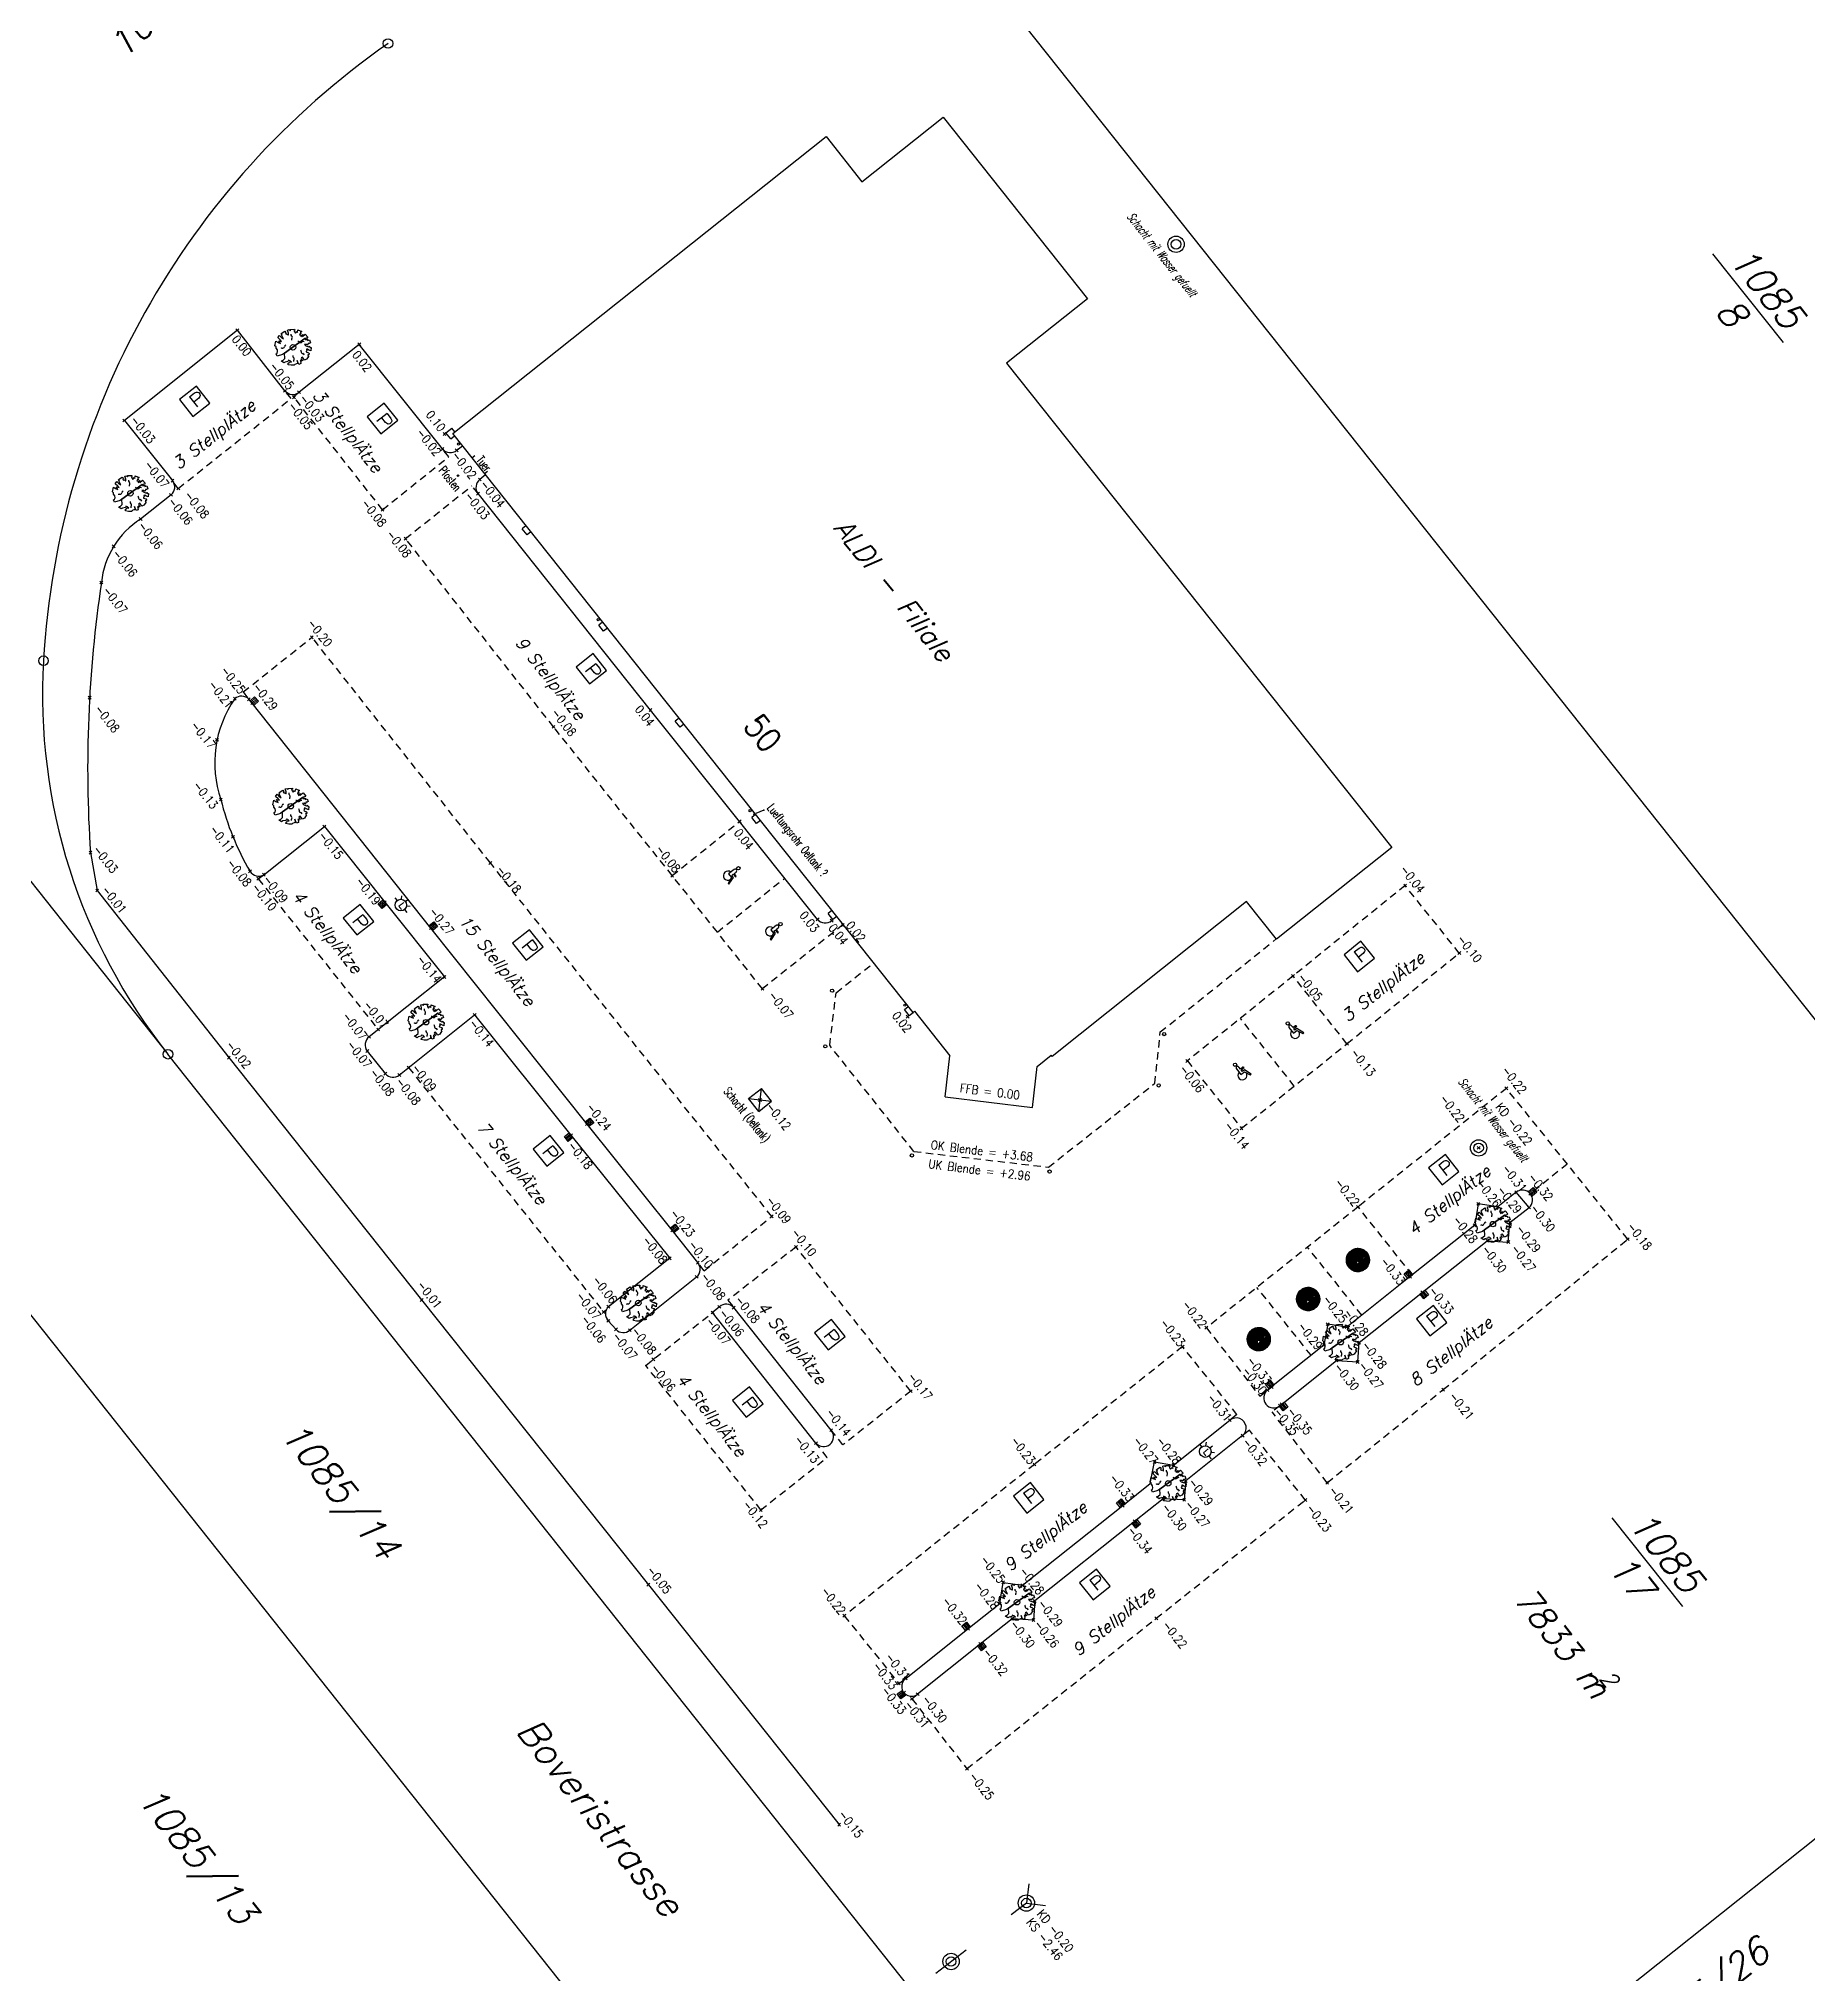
# Model space of a CAD drawing. Extents: x 3463485 to 3463732, y 5485922 to 5486179.
# Drawn here: x 3463547.7 to 3463639.4, y 5486017.8 to 5486118.1 of the extents above; entities that cross this region are included whole.
import ezdxf

# ---------------------------------------------------------------- set-up
doc = ezdxf.new("R2010")
doc.units = 0
doc.linetypes.add('AUSGEZOGEN', pattern=[0])
doc.linetypes.add('GESTRICHELT1', pattern=[0.625, 0.375, -0.25])
for name, color, linetype in [('22', 2, 'AUSGEZOGEN'), ('AUFNAHME_270513', 2, 'AUSGEZOGEN'), ('FLST_NR', 2, 'AUSGEZOGEN'), ('FLÄCHEN', 2, 'AUSGEZOGEN'), ('GEBÄUDE_BESCHRIEB', 2, 'AUSGEZOGEN'), ('GRENZEN_FLURST_NR', 2, 'AUSGEZOGEN')]:
    doc.layers.add(name, color=color, linetype=linetype)
doc.styles.get("Standard").update_dxf_attribs({"font": 'ROMANS'})

msp = doc.modelspace()

# ---------------------------------------------------------------- texts
at = {"layer": '22', "color": 1, "oblique": 15, "width": 0.625}
for p in [(3463604.11321, 5486108.89567), (3463621.30501, 5486064.01454)]:
    msp.add_text('Schacht mit Wasser gefuellt', height=0.45, rotation=308.5, dxfattribs=at).set_placement(p)
at = {"layer": '22', "oblique": 15}
for s, rotation, p in [('3 StellplÄtze', 38.5, (3463554.92962, 5486095.73693)), ('4 StellplÄtze', 308.5, (3463560.78378, 5486073.63276)), ('15 StellplÄtze', 308.5, (3463569.42962, 5486072.36193)), ('3 StellplÄtze', 38.5, (3463615.59238, 5486067.08317)), ('7 StellplÄtze', 308.5, (3463570.37399, 5486061.64664)), ('4 StellplÄtze', 38.5, (3463619.02639, 5486056.02139)), ('4 StellplÄtze', 308.5, (3463584.88795, 5486052.32026)), ('8 StellplÄtze', 38.5, (3463619.12399, 5486048.16747)), ('4 StellplÄtze', 308.5, (3463580.72128, 5486048.57026)), ('9 StellplÄtze', 38.5, (3463598.08232, 5486038.58414)), ('9 StellplÄtze', 38.5, (3463601.62399, 5486034.18831))]:
    msp.add_text(s, height=0.625, rotation=rotation, dxfattribs=at).set_placement(p)
at = {"layer": '22', "color": 43, "width": 1.25}
for rotation, p in [(38.5, (3463555.80579, 5486098.93507)), (308.5, (3463563.87776, 5486072.38159)), (308.5, (3463572.66943, 5486071.06909)), (38.5, (3463616.23938, 5486070.13548)), (308.5, (3463573.7388, 5486060.39547)), (38.5, (3463620.62516, 5486059.07395)), (38.5, (3463620.00016, 5486051.24062)), (308.5, (3463588.3361, 5486050.86076)), (308.5, (3463584.0861, 5486047.36076)), (38.5, (3463599.0835, 5486042.05312)), (38.5, (3463602.521, 5486037.55312))]:
    msp.add_text('P', height=0.675, rotation=rotation, dxfattribs=at).set_placement(p)
at = {"layer": 'AUFNAHME_270513', "color": 4, "width": 0.875}
for s, rotation, p in [('0.00', 308.5, (3463557.66081, 5486102.53189)), ('-0.05', 308.5, (3463559.60684, 5486101.13505)), ('0.02', 308.5, (3463563.90927, 5486101.72131)), ('-0.05', 308.5, (3463560.57815, 5486099.06811)), ('-0.03', 308.5, (3463561.16113, 5486099.46475)), ('-0.03', 308.5, (3463552.39544, 5486098.34491)), ('0.10', 308.5, (3463567.73168, 5486098.61892)), ('-0.02', 308.5, (3463567.23266, 5486097.69379)), ('-0.07', 308.5, (3463553.1181, 5486096.02563)), ('-0.02', 308.5, (3463569.06665, 5486096.50222)), ('-0.04', 308.5, (3463570.54461, 5486095.0116)), ('-0.06', 308.5, (3463554.34403, 5486094.11323)), ('-0.08', 308.5, (3463555.1965, 5486094.44669)), ('-0.08', 308.5, (3463564.39123, 5486094.01535)), ('-0.03', 308.5, (3463569.74916, 5486094.40519)), ('-0.06', 308.5, (3463552.78766, 5486092.85798)), ('-0.08', 308.5, (3463565.68565, 5486092.41849)), ('-0.06', 308.5, (3463551.46794, 5486091.41697)), ('-0.07', 308.5, (3463550.95688, 5486089.49514)), ('-0.20', 308.5, (3463561.57609, 5486087.80231)), ('-0.25', 308.5, (3463557.08063, 5486085.35886)), ('-0.21', 308.5, (3463556.45107, 5486084.61434)), ('-0.29', 308.5, (3463558.75282, 5486084.48988)), ('-0.08', 308.5, (3463550.54409, 5486083.34351)), ('-0.08', 308.5, (3463574.24207, 5486083.15345)), ('0.04', 308.5, (3463578.57491, 5486083.32603)), ('-0.17', 308.5, (3463555.5341, 5486082.50702)), ('-0.13', 308.5, (3463555.65295, 5486079.38688)), ('-0.11', 308.5, (3463556.50641, 5486077.10136)), ('0.04', 308.5, (3463583.72296, 5486076.92409)), ('-0.03', 308.5, (3463550.4619, 5486076.05728)), ('-0.15', 308.5, (3463562.15388, 5486076.7807)), ('-0.08', 308.5, (3463579.65048, 5486076.08655)), ('-0.08', 308.5, (3463557.39422, 5486075.36207)), ('-0.18', 308.5, (3463571.38877, 5486075.01923)), ('-0.04', 308.5, (3463618.28437, 5486075.02527)), ('-0.01', 308.5, (3463550.90869, 5486073.96694)), ('-0.10', 308.5, (3463558.69761, 5486074.09949)), ('-0.09', 308.5, (3463559.28337, 5486074.50889)), ('-0.19', 308.5, (3463564.08755, 5486074.40377)), ('-0.27', 308.5, (3463567.90404, 5486072.8444)), ('0.03', 308.5, (3463587.1198, 5486072.64264)), ('0.04', 308.5, (3463588.61956, 5486071.99501)), ('0.02', 308.5, (3463589.53008, 5486072.13097)), ('-0.10', 308.5, (3463621.24219, 5486071.41765)), ('-0.14', 308.5, (3463567.26124, 5486070.35707)), ('-0.05', 308.5, (3463612.96802, 5486069.43127)), ('-0.07', 308.5, (3463564.49443, 5486068.00215)), ('-0.07', 308.5, (3463585.50855, 5486068.49307)), ('-0.07', 308.5, (3463563.39454, 5486067.4007)), ('-0.14', 308.5, (3463569.97213, 5486067.04144)), ('0.02', 308.5, (3463591.923, 5486067.44316)), ('-0.02', 308.5, (3463557.36659, 5486065.92423)), ('-0.07', 308.5, (3463563.62906, 5486065.93803)), ('-0.13', 308.5, (3463615.71426, 5486065.51572)), ('-0.08', 308.5, (3463564.81078, 5486064.49004)), ('-0.08', 308.5, (3463566.16758, 5486064.02301)), ('-0.09', 308.5, (3463566.99076, 5486064.72821)), ('FFB = 0.00', 353, (3463595.45528, 5486063.48098)), ('-0.06', 308.5, (3463606.83404, 5486064.67464)), ('-0.22', 308.5, (3463623.56218, 5486064.6015)), ('-0.22', 308.5, (3463620.34495, 5486063.13846)), ('KD -0.22 ', 308.5, (3463623.24251, 5486062.70204)), ('-0.24', 308.5, (3463576.05832, 5486062.69321)), ('-0.12', 308.5, (3463585.3822, 5486062.72575)), ('OK Blende = +3.68', 353, (3463593.94042, 5486060.53537)), ('-0.14', 308.5, (3463609.16955, 5486061.7281)), ('-0.18', 308.5, (3463575.09727, 5486060.69522)), ('UK Blende = +2.96', 353, (3463593.81812, 5486059.54288)), ('-0.22', 308.5, (3463614.89139, 5486058.7785)), ('-0.31', 308.5, (3463623.56956, 5486059.51174)), ('-0.32', 308.5, (3463624.93116, 5486059.05564)), ('-0.09', 308.5, (3463585.38787, 5486057.86213)), ('-0.26', 308.5, (3463622.24507, 5486058.73478)), ('-0.29', 308.5, (3463623.31522, 5486058.40011)), ('-0.23', 308.5, (3463580.40192, 5486057.18936)), ('-0.28', 308.5, (3463621.01796, 5486056.8491)), ('-0.30', 308.5, (3463625.0381, 5486057.44602)), ('-0.08', 308.5, (3463578.97242, 5486055.78449)), ('-0.10', 308.5, (3463586.70341, 5486056.17745)), ('-0.29', 308.5, (3463624.29811, 5486056.37137)), ('-0.18', 308.5, (3463630.06068, 5486056.50254)), ('-0.10', 308.5, (3463581.35358, 5486055.56019)), ('-0.30', 308.5, (3463622.51493, 5486055.32517)), ('-0.27', 308.5, (3463624.03763, 5486055.35273)), ('-0.08', 308.5, (3463581.99013, 5486053.89729)), ('-0.33', 308.5, (3463617.27083, 5486054.6881)), ('-0.01', 308.5, (3463567.26898, 5486053.47542)), ('-0.07', 308.5, (3463575.52153, 5486052.8944)), ('-0.06', 308.5, (3463576.3661, 5486053.72327)), ('-0.33', 308.5, (3463619.77685, 5486053.18031)), ('-0.06', 308.5, (3463582.95112, 5486052.02016)), ('-0.08', 308.5, (3463583.76969, 5486052.70028)), ('-0.22', 308.5, (3463606.97206, 5486052.45652)), ('-0.25', 308.5, (3463614.26502, 5486052.72105)), ('-0.28', 308.5, (3463615.35191, 5486052.03803)), ('-0.06', 308.5, (3463575.78311, 5486051.69114)), ('-0.07', 308.5, (3463577.40839, 5486050.80054)), ('-0.08', 308.5, (3463578.39886, 5486051.08386)), ('-0.07', 308.5, (3463582.24515, 5486051.57553)), ('-0.23', 308.5, (3463605.83616, 5486051.5036)), ('-0.29', 308.5, (3463612.96408, 5486051.3323)), ('-0.28', 308.5, (3463616.29793, 5486050.33707)), ('-0.06', 308.5, (3463579.39633, 5486049.16459)), ('-0.30', 308.5, (3463610.08719, 5486049.01777)), ('-0.33', 308.5, (3463610.32881, 5486049.53879)), ('-0.30', 308.5, (3463614.86621, 5486049.20991)), ('-0.27', 308.5, (3463616.12467, 5486049.28198)), ('-0.17', 308.5, (3463592.72992, 5486048.71837)), ('-0.14', 308.5, (3463588.49669, 5486046.84709)), ('-0.31', 308.5, (3463608.26157, 5486047.6137)), ('-0.35', 308.5, (3463611.73289, 5486046.88899)), ('-0.35', 308.5, (3463612.42729, 5486046.91791)), ('-0.21', 308.5, (3463620.82974, 5486047.7005)), ('-0.13', 308.5, (3463586.85658, 5486045.44636)), ('-0.23', 308.5, (3463598.07281, 5486045.38963)), ('-0.27', 308.5, (3463604.42938, 5486045.39639)), ('-0.28', 308.5, (3463605.63642, 5486045.38323)), ('-0.32', 308.5, (3463610.09837, 5486045.31379)), ('-0.33', 308.5, (3463603.20084, 5486043.45808)), ('-0.29', 308.5, (3463607.29458, 5486043.23809)), ('-0.21', 308.5, (3463614.58842, 5486042.81917)), ('-0.12', 308.5, (3463584.17507, 5486042.08218)), ('-0.30', 308.5, (3463605.92192, 5486041.94059)), ('-0.27', 308.5, (3463607.11607, 5486042.08066)), ('-0.23', 308.5, (3463613.42708, 5486041.87811)), ('-0.34', 308.5, (3463604.13807, 5486040.73535)), ('-0.25', 308.5, (3463596.49855, 5486039.2242)), ('-0.05', 308.5, (3463579.18806, 5486038.67473)), ('-0.28', 308.5, (3463596.19351, 5486037.85024)), ('-0.28', 308.5, (3463598.52218, 5486038.62552)), ('-0.22', 308.5, (3463588.23142, 5486037.59326)), ('-0.32', 308.5, (3463594.52127, 5486037.0727)), ('-0.29', 308.5, (3463599.48552, 5486036.93834)), ('-0.30', 308.5, (3463598.04285, 5486035.85957)), ('-0.26', 308.5, (3463599.29681, 5486035.86712)), ('-0.22', 308.5, (3463605.94508, 5486035.83709)), ('-0.33', 308.5, (3463590.9114, 5486033.70527)), ('-0.31', 308.5, (3463591.57509, 5486034.16771)), ('-0.32', 308.5, (3463596.63308, 5486034.42207)), ('-0.33', 308.5, (3463591.37304, 5486032.42211)), ('-0.31', 308.5, (3463592.56741, 5486031.7053)), ('-0.30', 308.5, (3463593.48437, 5486031.9753)), ('-0.25', 308.5, (3463595.92238, 5486027.98057)), ('-0.15', 308.5, (3463589.13743, 5486026.00864)), ('KD -0.20', 308.5, (3463599.44015, 5486020.84837)), ('KS -2.46', 308.5, (3463598.89231, 5486020.41263))]:
    msp.add_text(s, height=0.45, rotation=rotation, dxfattribs=at).set_placement(p)
at = {"layer": 'AUFNAHME_270513', "oblique": 15}
for s, p in [('3 StellplÄtze', (3463561.84628, 5486099.61193)), ('9 StellplÄtze', (3463572.36793, 5486086.78601))]:
    msp.add_text(s, height=0.625, rotation=308.5, dxfattribs=at).set_placement(p)
at = {"layer": 'AUFNAHME_270513', "color": 43, "width": 1.25}
for p in [(3463565.12776, 5486098.38159), (3463575.9611, 5486085.40242)]:
    msp.add_text('P', height=0.675, rotation=308.5, dxfattribs=at).set_placement(p)
at = {"layer": 'AUFNAHME_270513', "color": 1}
for s, height, width, p in [('Tuer', 0.45, 0.625, (3463570.35676, 5486096.25429)), ('Pfosten', 0.45, 0.625, (3463568.40408, 5486095.72444)), ('Lueftungsrohr Oeltank ?', 0.45, 0.625, (3463585.44654, 5486078.20817)), ('L', 0.32, 1.25, (3463566.32109, 5486073.1781)), ('Schacht (Oeltank)', 0.45, 0.625, (3463583.18361, 5486063.51391)), ('L', 0.32, 1.25, (3463608.06569, 5486044.82702))]:
    msp.add_text(s, height=height, rotation=308.5, dxfattribs=dict(at, width=width)).set_placement(p)
at = {"layer": 'FLST_NR', "oblique": 15}
for s, rotation, p in [('1085/23', 43.8125, (3463552.05, 5486116.99667)), ('1085', 308.5, (3463635.3176, 5486106.67783)), ('8', 308.5, (3463634.61038, 5486103.96862)), ('1085/14          Boveristrasse', 308.5, (3463560.13333, 5486045.74667)), ('1085', 308.5, (3463630.08662, 5486041.11174)), ('17', 308.5, (3463629.03079, 5486038.84079)), ('1085/26          Turbinenstrasse', 38.5, (3463630.96667, 5486013.33)), ('1085/13     S', 308.5, (3463552.71667, 5486026.83))]:
    msp.add_text(s, height=1.4, rotation=rotation, dxfattribs=at).set_placement(p)
at = {"layer": 'FLÄCHEN', "color": 1, "linetype": 'AUSGEZOGEN', "oblique": 15}
for s, height, p in [('7833 m', 1.25, (3463624.15236, 5486037.18058)), ('2', 0.83375, (3463628.62114, 5486033.06854))]:
    msp.add_text(s, height=height, rotation=308.5, dxfattribs=at).set_placement(p)
at = {"layer": 'GEBÄUDE_BESCHRIEB', "color": 1, "linetype": 'AUSGEZOGEN', "oblique": 15}
msp.add_text('ALDI - Filiale', height=1, rotation=308.5, dxfattribs=at).set_placement((3463588.88607, 5486092.72373))
at = {"layer": 'GEBÄUDE_BESCHRIEB', "color": 1, "linetype": 'AUSGEZOGEN', "width": 0.875}
msp.add_text('50', height=1.25, rotation=308.5, dxfattribs=at).set_placement((3463584.175, 5486082.455))

# ---------------------------------------------------------------- linework, layer by layer
at = {"layer": '22', "color": 5}
for p, q in [((3463555.85302, 5486100.11064), (3463554.97257, 5486099.41034)), ((3463556.55333, 5486099.23019), (3463555.85302, 5486100.11064)), ((3463554.97257, 5486099.41034), (3463555.67288, 5486098.52988)), ((3463555.67288, 5486098.52988), (3463556.55333, 5486099.23019)), ((3463564.35302, 5486073.21481), (3463563.47257, 5486072.5145)), ((3463565.05333, 5486072.33436), (3463564.35302, 5486073.21481)), ((3463563.47257, 5486072.5145), (3463564.17288, 5486071.63405)), ((3463564.17288, 5486071.63405), (3463565.05333, 5486072.33436)), ((3463573.14469, 5486071.90231), (3463572.26424, 5486071.202)), ((3463573.845, 5486071.02186), (3463573.14469, 5486071.90231)), ((3463572.26424, 5486071.202), (3463572.96454, 5486070.32155)), ((3463572.96454, 5486070.32155), (3463573.845, 5486071.02186)), ((3463616.28662, 5486071.31105), (3463615.40616, 5486070.61074)), ((3463616.98692, 5486070.4306), (3463616.28662, 5486071.31105)), ((3463615.40616, 5486070.61074), (3463616.10647, 5486069.73029)), ((3463616.10647, 5486069.73029), (3463616.98692, 5486070.4306)), ((3463574.21406, 5486061.22868), (3463573.33361, 5486060.52838)), ((3463574.91437, 5486060.34823), (3463574.21406, 5486061.22868)), ((3463573.33361, 5486060.52838), (3463574.03392, 5486059.64793)), ((3463574.03392, 5486059.64793), (3463574.91437, 5486060.34823)), ((3463620.6724, 5486060.24952), (3463619.79194, 5486059.54921)), ((3463621.3727, 5486059.36907), (3463620.6724, 5486060.24952)), ((3463619.79194, 5486059.54921), (3463620.49225, 5486058.66876)), ((3463620.49225, 5486058.66876), (3463621.3727, 5486059.36907)), ((3463620.0474, 5486052.41618), (3463619.16694, 5486051.71588)), ((3463620.7477, 5486051.53573), (3463620.0474, 5486052.41618)), ((3463588.81136, 5486051.69397), (3463587.9309, 5486050.99367)), ((3463587.9309, 5486050.99367), (3463588.63121, 5486050.11322)), ((3463588.63121, 5486050.11322), (3463589.51166, 5486050.81352)), ((3463589.51166, 5486050.81352), (3463588.81136, 5486051.69397)), ((3463619.16694, 5486051.71588), (3463619.86725, 5486050.83543)), ((3463619.86725, 5486050.83543), (3463620.7477, 5486051.53573)), ((3463584.56136, 5486048.19397), (3463583.6809, 5486047.49367)), ((3463585.26166, 5486047.31352), (3463584.56136, 5486048.19397)), ((3463583.6809, 5486047.49367), (3463584.38121, 5486046.61322)), ((3463584.38121, 5486046.61322), (3463585.26166, 5486047.31352)), ((3463599.13073, 5486043.22868), (3463598.25028, 5486042.52838)), ((3463599.83104, 5486042.34823), (3463599.13073, 5486043.22868)), ((3463598.25028, 5486042.52838), (3463598.95058, 5486041.64793)), ((3463598.95058, 5486041.64793), (3463599.83104, 5486042.34823)), ((3463602.56823, 5486038.72868), (3463601.68778, 5486038.02838)), ((3463601.68778, 5486038.02838), (3463602.38808, 5486037.14793)), ((3463602.38808, 5486037.14793), (3463603.26854, 5486037.84823)), ((3463603.26854, 5486037.84823), (3463602.56823, 5486038.72868))]:
    msp.add_line(p, q, dxfattribs=at)
at = {"layer": '22', "color": 1, "linetype": 'GESTRICHELT1'}
msp.add_line((3463612.82428, 5486063.79909), (3463610.02988, 5486067.31234), dxfattribs=at)
at = {"layer": '22', "color": 1}
for p, q in [((3463612.7609, 5486066.82858), (3463612.68191, 5486066.92789)), ((3463612.88485, 5486066.92037), (3463612.7609, 5486066.82858)), ((3463612.79681, 5486066.78344), (3463612.9548, 5486066.9091)), ((3463612.9548, 5486066.9091), (3463612.90791, 5486066.92417)), ((3463612.54936, 5486066.83132), (3463612.77988, 5486066.5415)), ((3463612.77988, 5486066.5415), (3463612.96454, 5486066.68838)), ((3463612.85964, 5486066.70444), (3463612.79681, 5486066.78344)), ((3463612.96572, 5486066.78882), (3463612.85964, 5486066.70444)), ((3463612.96454, 5486066.68838), (3463613.27348, 5486066.51771)), ((3463613.31862, 5486066.55362), (3463612.96572, 5486066.78882)), ((3463613.27348, 5486066.51771), (3463613.31862, 5486066.55362)), ((3463609.82019, 5486064.68549), (3463610.05071, 5486064.39567)), ((3463610.03174, 5486064.68275), (3463609.95275, 5486064.78206)), ((3463610.15568, 5486064.77454), (3463610.03174, 5486064.68275)), ((3463610.05071, 5486064.39567), (3463610.23537, 5486064.54255)), ((3463610.06764, 5486064.6376), (3463610.22563, 5486064.76327)), ((3463610.13047, 5486064.55861), (3463610.06764, 5486064.6376)), ((3463610.23655, 5486064.64298), (3463610.13047, 5486064.55861)), ((3463610.22563, 5486064.76327), (3463610.17874, 5486064.77834)), ((3463610.23537, 5486064.54255), (3463610.54431, 5486064.37188)), ((3463610.58945, 5486064.40778), (3463610.23655, 5486064.64298)), ((3463610.54431, 5486064.37188), (3463610.58945, 5486064.40778))]:
    msp.add_line(p, q, dxfattribs=at)
for centre in [(3463612.48491, 5486067.04604), (3463609.75575, 5486064.9002)]:
    msp.add_circle(centre, 0.08642, dxfattribs=at)
for centre, radius, start, end in [((3463612.61595, 5486066.87918), 0.082, 36.4451, 221.29583), ((3463612.90008, 5486066.8998), 0.02559, 72.18829, 126.52367), ((3463612.86807, 5486066.50635), 0.23669, 139.98805, 31.56654), ((3463609.88678, 5486064.73334), 0.082, 36.4451, 221.29583), ((3463610.13891, 5486064.36052), 0.23669, 139.98805, 31.56654), ((3463610.17091, 5486064.75397), 0.02559, 72.18829, 126.52367)]:
    msp.add_arc(centre, radius, start, end, dxfattribs=at)
at = {"layer": 'AUFNAHME_270513', "color": 1}
for p, q in [((3463557.98069, 5486103.00908, 0.003), (3463552.11532, 5486098.32209, -0.026)), ((3463557.90569, 5486102.93408), (3463558.05569, 5486103.08408)), ((3463558.05569, 5486102.93408), (3463557.90569, 5486103.08408)), ((3463560.45172, 5486099.86223, -0.045), (3463557.98069, 5486103.00908, 0.003)), ((3463560.58422, 5486103.01455), (3463560.67557, 5486103.03848)), ((3463560.63078, 5486102.85928), (3463560.58422, 5486103.01455)), ((3463560.67557, 5486103.03848), (3463560.69649, 5486103.00139)), ((3463560.69649, 5486103.00139), (3463560.70239, 5486103.02043)), ((3463560.70239, 5486103.02043), (3463560.72313, 5486102.98358)), ((3463560.72053, 5486103.04672), (3463560.94956, 5486103.05461)), ((3463560.73189, 5486103.01925), (3463560.72053, 5486103.04672)), ((3463560.72313, 5486102.98358), (3463560.73189, 5486103.01925)), ((3463560.96182, 5486103.00451), (3463560.91112, 5486102.99648)), ((3463560.91112, 5486102.99648), (3463560.93951, 5486102.92313)), ((3463560.94956, 5486103.05461), (3463560.96182, 5486103.00451)), ((3463561.10132, 5486102.88619), (3463561.12137, 5486103.02311)), ((3463561.12137, 5486103.02311), (3463561.32752, 5486102.9374)), ((3463559.93253, 5486102.19484), (3463559.98344, 5486102.43389)), ((3463559.98756, 5486102.14427), (3463559.93253, 5486102.19484)), ((3463559.98344, 5486102.43389), (3463560.09351, 5486102.37267)), ((3463559.99224, 5486102.07562), (3463559.98756, 5486102.14427)), ((3463560.06002, 5486101.98728), (3463559.99224, 5486102.07562)), ((3463560.07582, 5486102.62353), (3463560.16192, 5486102.73851)), ((3463560.21602, 5486102.49631), (3463560.07582, 5486102.62353)), ((3463560.09351, 5486102.37267), (3463560.21279, 5486102.32154)), ((3463560.21279, 5486102.32154), (3463560.12488, 5486102.465)), ((3463560.12488, 5486102.465), (3463560.27806, 5486102.42774)), ((3463560.16192, 5486102.73851), (3463560.24802, 5486102.64904)), ((3463560.27806, 5486102.42774), (3463560.21602, 5486102.49631)), ((3463560.24802, 5486102.64904), (3463560.36652, 5486102.56361)), ((3463560.25764, 5486102.83312), (3463560.44839, 5486102.95955)), ((3463560.30397, 5486102.77402), (3463560.25764, 5486102.83312)), ((3463560.26733, 5486102.7636), (3463560.30397, 5486102.77402)), ((3463560.36652, 5486102.56361), (3463560.26733, 5486102.7636)), ((3463560.44839, 5486102.95955), (3463560.50274, 5486102.87317)), ((3463560.50274, 5486102.87317), (3463560.47316, 5486102.84683)), ((3463560.47316, 5486102.84683), (3463560.51045, 5486102.80818)), ((3463560.51045, 5486102.80818), (3463560.56631, 5486102.82266)), ((3463560.56631, 5486102.82266), (3463560.60632, 5486102.77119)), ((3463560.60632, 5486102.77119), (3463560.62947, 5486102.77463)), ((3463560.62947, 5486102.77463), (3463560.63078, 5486102.85928)), ((3463560.93951, 5486102.92313), (3463560.99306, 5486102.84874)), ((3463560.99306, 5486102.84874), (3463561.06591, 5486102.94365)), ((3463561.06591, 5486102.94365), (3463561.10132, 5486102.88619)), ((3463564.30415, 5486102.27349, 0.019), (3463561.18101, 5486099.79193)), ((3463561.23891, 5486102.84479), (3463561.20838, 5486102.77216)), ((3463561.20838, 5486102.77216), (3463561.26929, 5486102.75011)), ((3463561.28133, 5486102.80086), (3463561.23891, 5486102.84479)), ((3463561.27916, 5486102.92361), (3463561.25036, 5486102.8904)), ((3463561.25036, 5486102.8904), (3463561.28133, 5486102.80086)), ((3463561.26929, 5486102.75011), (3463561.27252, 5486102.67781)), ((3463561.27252, 5486102.67781), (3463561.33502, 5486102.73219)), ((3463561.32752, 5486102.9374), (3463561.27916, 5486102.92361)), ((3463561.33502, 5486102.73219), (3463561.37443, 5486102.79442)), ((3463561.35672, 5486102.6802), (3463561.5017, 5486102.81081)), ((3463561.39295, 5486102.75113), (3463561.35672, 5486102.6802)), ((3463561.37443, 5486102.79442), (3463561.39295, 5486102.75113)), ((3463561.56651, 5486102.27152), (3463561.46692, 5486102.26967)), ((3463561.46692, 5486102.26967), (3463561.541, 5486102.20006)), ((3463561.53541, 5486102.56809), (3463561.47379, 5486102.57929)), ((3463561.47379, 5486102.57929), (3463561.50303, 5486102.56136)), ((3463561.50303, 5486102.56136), (3463561.49458, 5486102.52844)), ((3463561.49458, 5486102.52844), (3463561.64086, 5486102.5222)), ((3463561.5017, 5486102.81081), (3463561.64104, 5486102.64982)), ((3463561.53999, 5486102.60667), (3463561.53541, 5486102.56809)), ((3463561.57813, 5486102.5846), (3463561.53999, 5486102.60667)), ((3463561.541, 5486102.20006), (3463561.6877, 5486102.13956)), ((3463561.61256, 5486102.02302), (3463561.56175, 5486102.0163)), ((3463561.56175, 5486102.0163), (3463561.58671, 5486101.94257)), ((3463561.62725, 5486102.23124), (3463561.56651, 5486102.27152)), ((3463561.64104, 5486102.64982), (3463561.57813, 5486102.5846)), ((3463561.68473, 5486101.97935), (3463561.61256, 5486102.02302)), ((3463561.64086, 5486102.5222), (3463561.61465, 5486102.47515)), ((3463561.61465, 5486102.47515), (3463561.72124, 5486102.50722)), ((3463561.65329, 5486102.32557), (3463561.62725, 5486102.23124)), ((3463561.70896, 5486102.32618), (3463561.65329, 5486102.32557)), ((3463561.6877, 5486102.13956), (3463561.72638, 5486102.17407)), ((3463561.77429, 5486102.3572), (3463561.70896, 5486102.32618)), ((3463561.72124, 5486102.50722), (3463561.77429, 5486102.3572)), ((3463561.72638, 5486102.17407), (3463561.74724, 5486102.10706)), ((3463561.74724, 5486102.10706), (3463561.80456, 5486102.11206)), ((3463561.80456, 5486102.11206), (3463561.7855, 5486101.93249)), ((3463564.22915, 5486102.19849), (3463564.37915, 5486102.34849)), ((3463564.37915, 5486102.19849), (3463564.22915, 5486102.34849)), ((3463568.62754, 5486096.84597, -0.015), (3463564.30415, 5486102.27349, 0.019)), ((3463559.99171, 5486101.78519), (3463560.05039, 5486101.81741)), ((3463560.05063, 5486101.66), (3463559.99171, 5486101.78519)), ((3463560.05039, 5486101.81741), (3463560.07044, 5486101.89574)), ((3463560.32958, 5486101.7425), (3463560.05063, 5486101.66)), ((3463560.07044, 5486101.89574), (3463560.06002, 5486101.98728)), ((3463560.26925, 5486101.39861), (3463560.28083, 5486101.43669)), ((3463560.39392, 5486101.31143), (3463560.26925, 5486101.39861)), ((3463560.28083, 5486101.43669), (3463560.35469, 5486101.45052)), ((3463560.432, 5486101.82396), (3463560.32958, 5486101.7425)), ((3463560.35469, 5486101.45052), (3463560.44553, 5486101.54024)), ((3463560.45492, 5486101.3543), (3463560.39392, 5486101.31143)), ((3463560.44553, 5486101.54024), (3463560.432, 5486101.82396)), ((3463560.60738, 5486101.38697), (3463560.45492, 5486101.3543)), ((3463560.62555, 5486101.44884), (3463560.60738, 5486101.38697)), ((3463560.61421, 5486101.218), (3463560.62176, 5486101.29359)), ((3463560.77142, 5486101.18814), (3463560.61421, 5486101.218)), ((3463560.62176, 5486101.29359), (3463560.67216, 5486101.32121)), ((3463560.70753, 5486101.42421), (3463560.62555, 5486101.44884)), ((3463560.67216, 5486101.32121), (3463560.68815, 5486101.36387)), ((3463560.68815, 5486101.36387), (3463560.78298, 5486101.35445)), ((3463560.78298, 5486101.35445), (3463560.70753, 5486101.42421)), ((3463560.93471, 5486101.18569), (3463560.77142, 5486101.18814)), ((3463560.95435, 5486101.22372), (3463560.93471, 5486101.18569)), ((3463561.04383, 5486101.26495), (3463560.95435, 5486101.22372)), ((3463561.1006, 5486101.27516), (3463561.04383, 5486101.26495)), ((3463561.16784, 5486101.2328), (3463561.0849, 5486101.44236)), ((3463561.0849, 5486101.44236), (3463561.1006, 5486101.27516)), ((3463561.27136, 5486101.27489), (3463561.16784, 5486101.2328)), ((3463561.28105, 5486101.44677), (3463561.23587, 5486101.43079)), ((3463561.23587, 5486101.43079), (3463561.3101, 5486101.36318)), ((3463561.3101, 5486101.36318), (3463561.25606, 5486101.3347)), ((3463561.25606, 5486101.3347), (3463561.27136, 5486101.27489)), ((3463561.35762, 5486101.42344), (3463561.28105, 5486101.44677)), ((3463561.30247, 5486101.57985), (3463561.28566, 5486101.54215)), ((3463561.28566, 5486101.54215), (3463561.35762, 5486101.42344)), ((3463561.35997, 5486101.60874), (3463561.30247, 5486101.57985)), ((3463561.46728, 5486101.45265), (3463561.35997, 5486101.60874)), ((3463561.57295, 5486101.50376), (3463561.46728, 5486101.45265)), ((3463561.58671, 5486101.94257), (3463561.54273, 5486101.92256)), ((3463561.54273, 5486101.92256), (3463561.55633, 5486101.87722)), ((3463561.55633, 5486101.87722), (3463561.67472, 5486101.83663)), ((3463561.68865, 5486101.66913), (3463561.57295, 5486101.50376)), ((3463561.69274, 5486101.73866), (3463561.63829, 5486101.73653)), ((3463561.63829, 5486101.73653), (3463561.64459, 5486101.70037)), ((3463561.64459, 5486101.70037), (3463561.68865, 5486101.66913)), ((3463561.67472, 5486101.83663), (3463561.69884, 5486101.79218)), ((3463561.7855, 5486101.93249), (3463561.68473, 5486101.97935)), ((3463561.69884, 5486101.79218), (3463561.69274, 5486101.73866)), ((3463560.37672, 5486099.78723), (3463560.52672, 5486099.93723)), ((3463560.52672, 5486099.78723), (3463560.37672, 5486099.93723)), ((3463560.84803, 5486099.44529), (3463560.99803, 5486099.59529)), ((3463560.99803, 5486099.44529), (3463560.84803, 5486099.59529)), ((3463561.10601, 5486099.71693), (3463561.25601, 5486099.86693)), ((3463561.25601, 5486099.71693), (3463561.10601, 5486099.86693)), ((3463552.04032, 5486098.24709), (3463552.19032, 5486098.39709)), ((3463552.19032, 5486098.24709), (3463552.04032, 5486098.39709)), ((3463552.11532, 5486098.32209, -0.026), (3463554.61298, 5486095.20281)), ((3463568.65155, 5486097.5461), (3463568.80155, 5486097.6961)), ((3463568.80155, 5486097.5461), (3463568.65155, 5486097.6961)), ((3463568.80482, 5486097.68335), (3463569.11787, 5486097.93234)), ((3463569.05381, 5486097.3703), (3463568.80482, 5486097.68335)), ((3463569.05381, 5486097.3703), (3463569.24947, 5486097.52592)), ((3463569.27349, 5486097.73669), (3463569.11787, 5486097.93234)), ((3463569.46092, 5486096.85846), (3463569.65658, 5486097.01408)), ((3463568.55254, 5486096.77097), (3463568.70254, 5486096.92097)), ((3463568.70254, 5486096.77097), (3463568.55254, 5486096.92097)), ((3463569.28653, 5486096.7044), (3463569.43653, 5486096.8544)), ((3463569.43653, 5486096.7044), (3463569.28653, 5486096.8544)), ((3463569.36153, 5486096.7794, -0.023), (3463569.46092, 5486096.85846)), ((3463570.15208, 5486096.39111), (3463570.30861, 5486096.51561)), ((3463551.63716, 5486095.04644), (3463551.72325, 5486095.16142)), ((3463551.77735, 5486094.91923), (3463551.63716, 5486095.04644)), ((3463551.72325, 5486095.16142), (3463551.80936, 5486095.07196)), ((3463551.80936, 5486095.07196), (3463551.92785, 5486094.98652)), ((3463551.81897, 5486095.25603), (3463552.00972, 5486095.38246)), ((3463551.8653, 5486095.19694), (3463551.81897, 5486095.25603)), ((3463551.82867, 5486095.18652), (3463551.8653, 5486095.19694)), ((3463551.92785, 5486094.98652), (3463551.82867, 5486095.18652)), ((3463552.00972, 5486095.38246), (3463552.06407, 5486095.29609)), ((3463552.06407, 5486095.29609), (3463552.03449, 5486095.26975)), ((3463552.03449, 5486095.26975), (3463552.07178, 5486095.23109)), ((3463552.07178, 5486095.23109), (3463552.12764, 5486095.24558)), ((3463552.12764, 5486095.24558), (3463552.16765, 5486095.1941)), ((3463552.14555, 5486095.43746), (3463552.2369, 5486095.46139)), ((3463552.19211, 5486095.28219), (3463552.14555, 5486095.43746)), ((3463552.16765, 5486095.1941), (3463552.1908, 5486095.19755)), ((3463552.1908, 5486095.19755), (3463552.19211, 5486095.28219)), ((3463552.2369, 5486095.46139), (3463552.25782, 5486095.4243)), ((3463552.25782, 5486095.4243), (3463552.26372, 5486095.44334)), ((3463552.26372, 5486095.44334), (3463552.28446, 5486095.4065)), ((3463552.28186, 5486095.46963), (3463552.51089, 5486095.47753)), ((3463552.29322, 5486095.44216), (3463552.28186, 5486095.46963)), ((3463552.28446, 5486095.4065), (3463552.29322, 5486095.44216)), ((3463552.52315, 5486095.42742), (3463552.47245, 5486095.41939)), ((3463552.47245, 5486095.41939), (3463552.50084, 5486095.34604)), ((3463552.50084, 5486095.34604), (3463552.5544, 5486095.27166)), ((3463552.51089, 5486095.47753), (3463552.52315, 5486095.42742)), ((3463552.5544, 5486095.27166), (3463552.62724, 5486095.36656)), ((3463552.62724, 5486095.36656), (3463552.66265, 5486095.3091)), ((3463552.66265, 5486095.3091), (3463552.6827, 5486095.44602)), ((3463552.6827, 5486095.44602), (3463552.88885, 5486095.36031)), ((3463552.80024, 5486095.2677), (3463552.76972, 5486095.19507)), ((3463552.76972, 5486095.19507), (3463552.83063, 5486095.17302)), ((3463552.84267, 5486095.22378), (3463552.80024, 5486095.2677)), ((3463552.84049, 5486095.34652), (3463552.81169, 5486095.31331)), ((3463552.81169, 5486095.31331), (3463552.84267, 5486095.22378)), ((3463552.83063, 5486095.17302), (3463552.83385, 5486095.10072)), ((3463552.83385, 5486095.10072), (3463552.89635, 5486095.15511)), ((3463552.88885, 5486095.36031), (3463552.84049, 5486095.34652)), ((3463552.89635, 5486095.15511), (3463552.93576, 5486095.21734)), ((3463552.91805, 5486095.10312), (3463553.06303, 5486095.23373)), ((3463552.95428, 5486095.17405), (3463552.91805, 5486095.10312)), ((3463552.93576, 5486095.21734), (3463552.95428, 5486095.17405)), ((3463553.09674, 5486094.991), (3463553.03512, 5486095.0022)), ((3463553.03512, 5486095.0022), (3463553.06436, 5486094.98428)), ((3463553.06436, 5486094.98428), (3463553.05591, 5486094.95136)), ((3463553.06303, 5486095.23373), (3463553.20238, 5486095.07273)), ((3463553.10132, 5486095.02958), (3463553.09674, 5486094.991)), ((3463553.13946, 5486095.00751), (3463553.10132, 5486095.02958)), ((3463553.20238, 5486095.07273), (3463553.13946, 5486095.00751)), ((3463554.53798, 5486095.12781), (3463554.68798, 5486095.27781)), ((3463554.68798, 5486095.12781), (3463554.53798, 5486095.27781)), ((3463570.48949, 5486095.18878), (3463570.63949, 5486095.33878)), ((3463570.63949, 5486095.18878), (3463570.48949, 5486095.33878)), ((3463570.66545, 5486095.34408), (3463570.56449, 5486095.26378, -0.037)), ((3463570.86111, 5486095.4997), (3463570.66545, 5486095.34408)), ((3463570.8057, 5486095.56936), (3463570.96223, 5486095.69386)), ((3463551.49386, 5486094.61775), (3463551.54477, 5486094.8568)), ((3463551.54889, 5486094.56718), (3463551.49386, 5486094.61775)), ((3463551.54477, 5486094.8568), (3463551.65484, 5486094.79558)), ((3463551.55358, 5486094.49854), (3463551.54889, 5486094.56718)), ((3463551.55304, 5486094.2081), (3463551.61172, 5486094.24032)), ((3463551.61196, 5486094.08292), (3463551.55304, 5486094.2081)), ((3463551.62135, 5486094.41019), (3463551.55358, 5486094.49854)), ((3463551.61172, 5486094.24032), (3463551.63177, 5486094.31865)), ((3463551.89092, 5486094.16541), (3463551.61196, 5486094.08292)), ((3463551.63177, 5486094.31865), (3463551.62135, 5486094.41019)), ((3463551.65484, 5486094.79558), (3463551.77412, 5486094.74446)), ((3463551.77412, 5486094.74446), (3463551.68622, 5486094.88791)), ((3463551.68622, 5486094.88791), (3463551.83939, 5486094.85065)), ((3463551.83939, 5486094.85065), (3463551.77735, 5486094.91923)), ((3463551.99333, 5486094.24687), (3463551.89092, 5486094.16541)), ((3463551.91602, 5486093.87343), (3463552.00687, 5486093.96316)), ((3463552.00687, 5486093.96316), (3463551.99333, 5486094.24687)), ((3463552.8638, 5486094.00276), (3463552.84699, 5486093.96506)), ((3463552.84699, 5486093.96506), (3463552.91895, 5486093.84636)), ((3463552.9213, 5486094.03166), (3463552.8638, 5486094.00276)), ((3463553.02862, 5486093.87556), (3463552.9213, 5486094.03166)), ((3463554.53891, 5486094.46541, -0.058), (3463552.95754, 5486093.21016, -0.062)), ((3463553.12784, 5486094.69444), (3463553.02825, 5486094.69258)), ((3463553.02825, 5486094.69258), (3463553.10233, 5486094.62298)), ((3463553.05591, 5486094.95136), (3463553.2022, 5486094.94511)), ((3463553.10233, 5486094.62298), (3463553.24903, 5486094.56247)), ((3463553.14804, 5486094.36548), (3463553.10406, 5486094.34547)), ((3463553.10406, 5486094.34547), (3463553.11766, 5486094.30014)), ((3463553.11766, 5486094.30014), (3463553.23605, 5486094.25954)), ((3463553.17389, 5486094.44594), (3463553.12308, 5486094.43922)), ((3463553.12308, 5486094.43922), (3463553.14804, 5486094.36548)), ((3463553.18859, 5486094.65415), (3463553.12784, 5486094.69444)), ((3463553.24998, 5486094.09204), (3463553.13428, 5486093.92667)), ((3463553.24606, 5486094.40227), (3463553.17389, 5486094.44594)), ((3463553.2022, 5486094.94511), (3463553.17598, 5486094.89806)), ((3463553.17598, 5486094.89806), (3463553.28257, 5486094.93013)), ((3463553.21462, 5486094.74849), (3463553.18859, 5486094.65415)), ((3463553.25408, 5486094.16158), (3463553.19962, 5486094.15944)), ((3463553.19962, 5486094.15944), (3463553.20593, 5486094.12328)), ((3463553.20593, 5486094.12328), (3463553.24998, 5486094.09204)), ((3463553.27029, 5486094.74909), (3463553.21462, 5486094.74849)), ((3463553.23605, 5486094.25954), (3463553.26017, 5486094.21509)), ((3463553.34683, 5486094.3554), (3463553.24606, 5486094.40227)), ((3463553.24903, 5486094.56247), (3463553.28771, 5486094.59699)), ((3463553.26017, 5486094.21509), (3463553.25408, 5486094.16158)), ((3463553.33562, 5486094.78012), (3463553.27029, 5486094.74909)), ((3463553.28257, 5486094.93013), (3463553.33562, 5486094.78012)), ((3463553.28771, 5486094.59699), (3463553.30857, 5486094.52997)), ((3463553.30857, 5486094.52997), (3463553.36589, 5486094.53497)), ((3463553.36589, 5486094.53497), (3463553.34683, 5486094.3554)), ((3463554.46391, 5486094.39041), (3463554.61391, 5486094.54041)), ((3463554.61391, 5486094.39041), (3463554.46391, 5486094.54041)), ((3463554.84138, 5486094.72387), (3463554.99138, 5486094.87387)), ((3463554.99138, 5486094.72387), (3463554.84138, 5486094.87387)), ((3463570.39404, 5486094.45737), (3463570.54404, 5486094.60737)), ((3463570.54404, 5486094.45737), (3463570.39404, 5486094.60737)), ((3463579.41979, 5486083.30321), (3463570.46904, 5486094.53237, -0.031)), ((3463551.83059, 5486093.82152), (3463551.84216, 5486093.85961)), ((3463551.95525, 5486093.73434), (3463551.83059, 5486093.82152)), ((3463551.84216, 5486093.85961), (3463551.91602, 5486093.87343)), ((3463552.01626, 5486093.77722), (3463551.95525, 5486093.73434)), ((3463552.16871, 5486093.80988), (3463552.01626, 5486093.77722)), ((3463552.18688, 5486093.87175), (3463552.16871, 5486093.80988)), ((3463552.17554, 5486093.64091), (3463552.18309, 5486093.7165)), ((3463552.33276, 5486093.61106), (3463552.17554, 5486093.64091)), ((3463552.18309, 5486093.7165), (3463552.2335, 5486093.74412)), ((3463552.26886, 5486093.84712), (3463552.18688, 5486093.87175)), ((3463552.2335, 5486093.74412), (3463552.24948, 5486093.78678)), ((3463552.24948, 5486093.78678), (3463552.34432, 5486093.77736)), ((3463552.34432, 5486093.77736), (3463552.26886, 5486093.84712)), ((3463552.49605, 5486093.6086), (3463552.33276, 5486093.61106)), ((3463552.51568, 5486093.64663), (3463552.49605, 5486093.6086)), ((3463552.60517, 5486093.68786), (3463552.51568, 5486093.64663)), ((3463552.66193, 5486093.69807), (3463552.60517, 5486093.68786)), ((3463552.72917, 5486093.65571), (3463552.64623, 5486093.86527)), ((3463552.64623, 5486093.86527), (3463552.66193, 5486093.69807)), ((3463552.83269, 5486093.6978), (3463552.72917, 5486093.65571)), ((3463552.84238, 5486093.86968), (3463552.7972, 5486093.8537)), ((3463552.7972, 5486093.8537), (3463552.87143, 5486093.7861)), ((3463552.87143, 5486093.7861), (3463552.81739, 5486093.75761)), ((3463552.81739, 5486093.75761), (3463552.83269, 5486093.6978)), ((3463552.91895, 5486093.84636), (3463552.84238, 5486093.86968)), ((3463552.88254, 5486093.13516), (3463553.03254, 5486093.28516)), ((3463553.03254, 5486093.13516), (3463552.88254, 5486093.28516)), ((3463553.13428, 5486093.92667), (3463553.02862, 5486093.87556)), ((3463565.4361, 5486093.61753), (3463565.5861, 5486093.76753)), ((3463565.5861, 5486093.61753), (3463565.4361, 5486093.76753)), ((3463566.63053, 5486092.12067), (3463566.78053, 5486092.27067)), ((3463566.78053, 5486092.12067), (3463566.63053, 5486092.27067)), ((3463572.95704, 5486092.8646), (3463572.76138, 5486092.70898)), ((3463573.01038, 5486092.39593), (3463572.76138, 5486092.70898)), ((3463573.20604, 5486092.55155), (3463573.01038, 5486092.39593)), ((3463551.48782, 5486091.71915), (3463551.63782, 5486091.86915)), ((3463551.63782, 5486091.71915), (3463551.48782, 5486091.86915)), ((3463550.85176, 5486089.84732), (3463551.00176, 5486089.99732)), ((3463551.00176, 5486089.84732), (3463550.85176, 5486089.99732)), ((3463561.77097, 5486087.00449), (3463561.92097, 5486087.15449)), ((3463561.92097, 5486087.00449), (3463561.77097, 5486087.15449)), ((3463576.93229, 5486087.86676), (3463576.73663, 5486087.71114)), ((3463576.98563, 5486087.39809), (3463576.73663, 5486087.71114)), ((3463577.18128, 5486087.55371), (3463576.98563, 5486087.39809)), ((3463550.23897, 5486083.87069), (3463550.38897, 5486084.02069)), ((3463550.38897, 5486083.87069), (3463550.23897, 5486084.02069)), ((3463557.77095, 5486083.81652), (3463557.92095, 5486083.96652)), ((3463557.92095, 5486083.81652), (3463557.77095, 5486083.96652)), ((3463558.50051, 5486083.78605), (3463558.65051, 5486083.93605)), ((3463558.65051, 5486083.78605), (3463558.50051, 5486083.93605)), ((3463558.64397, 5486083.78392), (3463558.87769, 5486083.99136)), ((3463558.92955, 5486083.93294), (3463558.69583, 5486083.72549)), ((3463558.87769, 5486083.99136), (3463559.08513, 5486083.75765)), ((3463558.7477, 5486083.66706), (3463558.57551, 5486083.86105)), ((3463558.7477, 5486083.66706), (3463558.64397, 5486083.78392)), ((3463558.6727, 5486083.59206), (3463558.8227, 5486083.74206)), ((3463558.8227, 5486083.59206), (3463558.6727, 5486083.74206)), ((3463558.98141, 5486083.87451), (3463558.7477, 5486083.66706)), ((3463568.02392, 5486071.99658), (3463558.7477, 5486083.66706)), ((3463558.7477, 5486083.66706), (3463558.85142, 5486083.5502)), ((3463559.03327, 5486083.81608), (3463558.79956, 5486083.60863)), ((3463559.08513, 5486083.75765), (3463558.85142, 5486083.5502)), ((3463579.34479, 5486083.22821), (3463579.49479, 5486083.37821)), ((3463579.49479, 5486083.22821), (3463579.34479, 5486083.37821)), ((3463584.04283, 5486077.52627, 0.036), (3463579.41979, 5486083.30321)), ((3463574.31195, 5486082.35563), (3463574.46195, 5486082.50563)), ((3463574.46195, 5486082.35563), (3463574.31195, 5486082.50563)), ((3463580.89944, 5486082.87909), (3463580.70378, 5486082.72347)), ((3463580.95278, 5486082.41042), (3463580.70378, 5486082.72347)), ((3463581.14843, 5486082.56604), (3463580.95278, 5486082.41042)), ((3463556.85398, 5486081.6842), (3463557.00398, 5486081.8342)), ((3463557.00398, 5486081.6842), (3463556.85398, 5486081.8342)), ((3463559.96053, 5486078.81804), (3463560.04662, 5486078.93302)), ((3463560.04662, 5486078.93302), (3463560.13273, 5486078.84355)), ((3463560.14234, 5486079.02762), (3463560.33309, 5486079.15406)), ((3463560.18867, 5486078.96853), (3463560.14234, 5486079.02762)), ((3463560.15204, 5486078.95811), (3463560.18867, 5486078.96853)), ((3463560.25122, 5486078.75812), (3463560.15204, 5486078.95811)), ((3463560.33309, 5486079.15406), (3463560.38745, 5486079.06768)), ((3463560.38745, 5486079.06768), (3463560.35786, 5486079.04134)), ((3463560.35786, 5486079.04134), (3463560.39516, 5486079.00269)), ((3463560.39516, 5486079.00269), (3463560.45102, 5486079.01717)), ((3463560.45102, 5486079.01717), (3463560.49102, 5486078.9657)), ((3463560.46892, 5486079.20906), (3463560.56028, 5486079.23298)), ((3463560.51548, 5486079.05378), (3463560.46892, 5486079.20906)), ((3463560.49102, 5486078.9657), (3463560.51418, 5486078.96914)), ((3463560.51418, 5486078.96914), (3463560.51548, 5486079.05378)), ((3463560.56028, 5486079.23298), (3463560.5812, 5486079.1959)), ((3463560.5812, 5486079.1959), (3463560.5871, 5486079.21493)), ((3463560.5871, 5486079.21493), (3463560.60784, 5486079.17809)), ((3463560.60524, 5486079.24123), (3463560.83426, 5486079.24912)), ((3463560.61659, 5486079.21375), (3463560.60524, 5486079.24123)), ((3463560.60784, 5486079.17809), (3463560.61659, 5486079.21375)), ((3463560.84652, 5486079.19902), (3463560.79583, 5486079.19098)), ((3463560.79583, 5486079.19098), (3463560.82422, 5486079.11764)), ((3463560.82422, 5486079.11764), (3463560.87777, 5486079.04325)), ((3463560.83426, 5486079.24912), (3463560.84652, 5486079.19902)), ((3463560.87777, 5486079.04325), (3463560.95061, 5486079.13816)), ((3463560.95061, 5486079.13816), (3463560.98603, 5486079.08069)), ((3463560.98603, 5486079.08069), (3463561.00607, 5486079.21762)), ((3463561.00607, 5486079.21762), (3463561.21222, 5486079.13191)), ((3463561.12361, 5486079.0393), (3463561.09309, 5486078.96666)), ((3463561.09309, 5486078.96666), (3463561.154, 5486078.94462)), ((3463561.16604, 5486078.99537), (3463561.12361, 5486079.0393)), ((3463561.16387, 5486079.11811), (3463561.13506, 5486079.08491)), ((3463561.13506, 5486079.08491), (3463561.16604, 5486078.99537)), ((3463561.154, 5486078.94462), (3463561.15723, 5486078.87232)), ((3463561.15723, 5486078.87232), (3463561.21972, 5486078.9267)), ((3463561.21222, 5486079.13191), (3463561.16387, 5486079.11811)), ((3463561.21972, 5486078.9267), (3463561.25913, 5486078.98893)), ((3463561.24142, 5486078.87471), (3463561.3864, 5486079.00532)), ((3463561.27765, 5486078.94564), (3463561.24142, 5486078.87471)), ((3463561.25913, 5486078.98893), (3463561.27765, 5486078.94564)), ((3463561.3864, 5486079.00532), (3463561.52575, 5486078.84433)), ((3463557.04782, 5486078.58906), (3463557.19782, 5486078.73906)), ((3463557.19782, 5486078.58906), (3463557.04782, 5486078.73906)), ((3463559.81723, 5486078.38935), (3463559.86814, 5486078.62839)), ((3463559.87226, 5486078.33878), (3463559.81723, 5486078.38935)), ((3463559.86814, 5486078.62839), (3463559.97821, 5486078.56717)), ((3463559.87695, 5486078.27013), (3463559.87226, 5486078.33878)), ((3463559.87641, 5486077.9797), (3463559.93509, 5486078.01191)), ((3463559.93533, 5486077.85451), (3463559.87641, 5486077.9797)), ((3463559.94472, 5486078.18179), (3463559.87695, 5486078.27013)), ((3463559.93509, 5486078.01191), (3463559.95514, 5486078.09025)), ((3463560.21429, 5486077.93701), (3463559.93533, 5486077.85451)), ((3463559.95514, 5486078.09025), (3463559.94472, 5486078.18179)), ((3463560.10073, 5486078.69082), (3463559.96053, 5486078.81804)), ((3463559.97821, 5486078.56717), (3463560.09749, 5486078.51605)), ((3463560.09749, 5486078.51605), (3463560.00959, 5486078.65951)), ((3463560.00959, 5486078.65951), (3463560.16276, 5486078.62225)), ((3463560.16276, 5486078.62225), (3463560.10073, 5486078.69082)), ((3463560.13273, 5486078.84355), (3463560.25122, 5486078.75812)), ((3463560.3167, 5486078.01846), (3463560.21429, 5486077.93701)), ((3463560.33024, 5486077.73475), (3463560.3167, 5486078.01846)), ((3463561.45122, 5486078.46603), (3463561.35162, 5486078.46417)), ((3463561.35162, 5486078.46417), (3463561.4257, 5486078.39457)), ((3463561.42011, 5486078.76259), (3463561.3585, 5486078.7738)), ((3463561.3585, 5486078.7738), (3463561.38773, 5486078.75587)), ((3463561.38773, 5486078.75587), (3463561.37929, 5486078.72295)), ((3463561.37929, 5486078.72295), (3463561.52557, 5486078.71671)), ((3463561.42469, 5486078.80118), (3463561.42011, 5486078.76259)), ((3463561.46283, 5486078.77911), (3463561.42469, 5486078.80118)), ((3463561.4257, 5486078.39457), (3463561.5724, 5486078.33407)), ((3463561.47141, 5486078.13708), (3463561.42743, 5486078.11707)), ((3463561.42743, 5486078.11707), (3463561.44103, 5486078.07173)), ((3463561.44103, 5486078.07173), (3463561.55942, 5486078.03114)), ((3463561.49726, 5486078.21753), (3463561.44646, 5486078.21081)), ((3463561.44646, 5486078.21081), (3463561.47141, 5486078.13708)), ((3463561.51196, 5486078.42575), (3463561.45122, 5486078.46603)), ((3463561.52575, 5486078.84433), (3463561.46283, 5486078.77911)), ((3463561.56943, 5486078.17386), (3463561.49726, 5486078.21753)), ((3463561.52557, 5486078.71671), (3463561.49936, 5486078.66965)), ((3463561.49936, 5486078.66965), (3463561.60594, 5486078.70172)), ((3463561.538, 5486078.52008), (3463561.51196, 5486078.42575)), ((3463561.57745, 5486077.93317), (3463561.52299, 5486077.93104)), ((3463561.52299, 5486077.93104), (3463561.5293, 5486077.89487)), ((3463561.59367, 5486078.52069), (3463561.538, 5486078.52008)), ((3463561.55942, 5486078.03114), (3463561.58355, 5486077.98669)), ((3463561.6702, 5486078.12699), (3463561.56943, 5486078.17386)), ((3463561.5724, 5486078.33407), (3463561.61108, 5486078.36858)), ((3463561.58355, 5486077.98669), (3463561.57745, 5486077.93317)), ((3463561.65899, 5486078.55171), (3463561.59367, 5486078.52069)), ((3463561.60594, 5486078.70172), (3463561.65899, 5486078.55171)), ((3463561.61108, 5486078.36858), (3463561.63194, 5486078.30157)), ((3463561.63194, 5486078.30157), (3463561.68926, 5486078.30657)), ((3463561.68926, 5486078.30657), (3463561.6702, 5486078.12699)), ((3463585.2955, 5486078.11442), (3463584.87883, 5486077.94255)), ((3463559.35325, 5486074.76107, -0.088), (3463562.49876, 5486077.25788, -0.154)), ((3463560.15396, 5486077.59311), (3463560.16554, 5486077.6312)), ((3463560.27862, 5486077.50593), (3463560.15396, 5486077.59311)), ((3463560.16554, 5486077.6312), (3463560.23939, 5486077.64502)), ((3463560.23939, 5486077.64502), (3463560.33024, 5486077.73475)), ((3463560.33963, 5486077.54881), (3463560.27862, 5486077.50593)), ((3463560.49208, 5486077.58148), (3463560.33963, 5486077.54881)), ((3463560.51025, 5486077.64335), (3463560.49208, 5486077.58148)), ((3463560.49891, 5486077.41251), (3463560.50646, 5486077.4881)), ((3463560.65613, 5486077.38265), (3463560.49891, 5486077.41251)), ((3463560.50646, 5486077.4881), (3463560.55687, 5486077.51571)), ((3463560.59224, 5486077.61871), (3463560.51025, 5486077.64335)), ((3463560.55687, 5486077.51571), (3463560.57285, 5486077.55837)), ((3463560.57285, 5486077.55837), (3463560.66769, 5486077.54895)), ((3463560.66769, 5486077.54895), (3463560.59224, 5486077.61871)), ((3463560.81942, 5486077.3802), (3463560.65613, 5486077.38265)), ((3463560.83905, 5486077.41823), (3463560.81942, 5486077.3802)), ((3463560.92854, 5486077.45946), (3463560.83905, 5486077.41823)), ((3463560.9853, 5486077.46967), (3463560.92854, 5486077.45946)), ((3463561.05255, 5486077.42731), (3463560.96961, 5486077.63687)), ((3463560.96961, 5486077.63687), (3463560.9853, 5486077.46967)), ((3463561.15606, 5486077.4694), (3463561.05255, 5486077.42731)), ((3463561.16575, 5486077.64127), (3463561.12058, 5486077.6253)), ((3463561.12058, 5486077.6253), (3463561.1948, 5486077.55769)), ((3463561.1948, 5486077.55769), (3463561.14076, 5486077.5292)), ((3463561.14076, 5486077.5292), (3463561.15606, 5486077.4694)), ((3463561.24232, 5486077.61795), (3463561.16575, 5486077.64127)), ((3463561.18717, 5486077.77436), (3463561.17037, 5486077.73666)), ((3463561.17037, 5486077.73666), (3463561.24232, 5486077.61795)), ((3463561.24468, 5486077.80325), (3463561.18717, 5486077.77436)), ((3463561.35199, 5486077.64715), (3463561.24468, 5486077.80325)), ((3463561.45765, 5486077.69827), (3463561.35199, 5486077.64715)), ((3463561.57335, 5486077.86364), (3463561.45765, 5486077.69827)), ((3463561.5293, 5486077.89487), (3463561.57335, 5486077.86364)), ((3463562.42376, 5486077.18288), (3463562.57376, 5486077.33288)), ((3463562.57376, 5486077.18288), (3463562.42376, 5486077.33288)), ((3463562.49876, 5486077.25788, -0.154), (3463565.63243, 5486073.33095, -0.193)), ((3463583.96783, 5486077.45127), (3463584.11783, 5486077.60127)), ((3463584.11783, 5486077.45127), (3463583.96783, 5486077.60127)), ((3463588.08968, 5486072.44483, 0.027), (3463584.04283, 5486077.52627, 0.036)), ((3463584.86908, 5486077.8883), (3463584.67342, 5486077.73267)), ((3463584.92242, 5486077.41962), (3463584.67342, 5486077.73267)), ((3463585.11808, 5486077.57525), (3463584.92242, 5486077.41962)), ((3463550.28178, 5486075.83446), (3463550.43178, 5486075.98446)), ((3463550.43178, 5486075.83446), (3463550.28178, 5486075.98446)), ((3463550.35678, 5486075.90946, -0.033), (3463550.70357, 5486073.94412)), ((3463557.67629, 5486076.65354), (3463557.82629, 5486076.80354)), ((3463557.82629, 5486076.65354), (3463557.67629, 5486076.80354)), ((3463558.5641, 5486074.86425), (3463558.7141, 5486075.01425)), ((3463558.7141, 5486074.86425), (3463558.5641, 5486075.01425)), ((3463571.03365, 5486075.29641), (3463571.18365, 5486075.44641)), ((3463571.18365, 5486075.29641), (3463571.03365, 5486075.44641)), ((3463583.76198, 5486075.03449), (3463583.47216, 5486074.80397)), ((3463583.75924, 5486074.82295), (3463583.85855, 5486074.90194)), ((3463550.62857, 5486073.86912), (3463550.77857, 5486074.01912)), ((3463550.77857, 5486073.86912), (3463550.62857, 5486074.01912)), ((3463550.70357, 5486073.94412), (3463557.53647, 5486065.27641)), ((3463558.99248, 5486074.47667), (3463559.14248, 5486074.62667)), ((3463559.14248, 5486074.47667), (3463558.99248, 5486074.62667)), ((3463559.27825, 5486074.68607), (3463559.42825, 5486074.83607)), ((3463559.42825, 5486074.68607), (3463559.27825, 5486074.83607)), ((3463580.47035, 5486074.63873), (3463580.62035, 5486074.78873)), ((3463580.62035, 5486074.63873), (3463580.47035, 5486074.78873)), ((3463583.61904, 5486074.61931), (3463583.44837, 5486074.31037)), ((3463583.44837, 5486074.31037), (3463583.48427, 5486074.26523)), ((3463583.47216, 5486074.80397), (3463583.61904, 5486074.61931)), ((3463583.48427, 5486074.26523), (3463583.71947, 5486074.61813)), ((3463583.6351, 5486074.72421), (3463583.7141, 5486074.78704)), ((3463583.71947, 5486074.61813), (3463583.6351, 5486074.72421)), ((3463583.7141, 5486074.78704), (3463583.83976, 5486074.62905)), ((3463583.85103, 5486074.699), (3463583.75924, 5486074.82295)), ((3463583.83976, 5486074.62905), (3463583.85483, 5486074.67594)), ((3463618.50425, 5486074.12745), (3463618.65425, 5486074.27745)), ((3463618.65425, 5486074.12745), (3463618.50425, 5486074.27745)), ((3463565.29081, 5486073.25767), (3463565.53479, 5486073.45294)), ((3463565.48608, 5486073.01369), (3463565.29081, 5486073.25767)), ((3463565.33963, 5486073.19668), (3463565.58361, 5486073.39194)), ((3463565.38845, 5486073.13568), (3463565.63243, 5486073.33095)), ((3463565.43726, 5486073.07469), (3463565.68124, 5486073.26995)), ((3463565.73006, 5486073.20896), (3463565.48608, 5486073.01369)), ((3463565.63243, 5486073.33095), (3463565.53479, 5486073.45294)), ((3463565.55743, 5486073.25595), (3463565.70743, 5486073.40595)), ((3463565.70743, 5486073.25595), (3463565.55743, 5486073.40595)), ((3463565.63243, 5486073.33095, -0.193), (3463568.73111, 5486069.45925)), ((3463565.63243, 5486073.33095), (3463565.73006, 5486073.20896)), ((3463566.15894, 5486073.57021), (3463566.27566, 5486073.42347)), ((3463566.49638, 5486073.48675), (3463566.51761, 5486073.67304)), ((3463566.64915, 5486072.95389), (3463566.76587, 5486072.80715)), ((3463566.69719, 5486073.37543), (3463566.84394, 5486073.49215)), ((3463566.76048, 5486073.15471), (3463566.94677, 5486073.13348)), ((3463588.83499, 5486072.90219), (3463588.63933, 5486072.74657)), ((3463567.92669, 5486072.11889), (3463568.17133, 5486072.31334)), ((3463568.02392, 5486071.99658), (3463567.92669, 5486072.11889)), ((3463567.94892, 5486071.92158), (3463568.09892, 5486072.07158)), ((3463568.09892, 5486071.92158), (3463567.94892, 5486072.07158)), ((3463568.21994, 5486072.25218), (3463567.9753, 5486072.05774)), ((3463568.26855, 5486072.19102), (3463568.02392, 5486071.99658)), ((3463576.1282, 5486061.82039), (3463568.02392, 5486071.99658)), ((3463568.02392, 5486071.99658), (3463568.12114, 5486071.87426)), ((3463568.31716, 5486072.12986), (3463568.07253, 5486071.93542)), ((3463568.36578, 5486072.06871), (3463568.12114, 5486071.87426)), ((3463568.17133, 5486072.31334), (3463568.36578, 5486072.06871)), ((3463585.94948, 5486072.13866), (3463585.65966, 5486071.90814)), ((3463585.65966, 5486071.90814), (3463585.80654, 5486071.72348)), ((3463585.8226, 5486071.82838), (3463585.9016, 5486071.89121)), ((3463585.9016, 5486071.89121), (3463586.02726, 5486071.73322)), ((3463585.94674, 5486071.92711), (3463586.04605, 5486072.0061)), ((3463586.03853, 5486071.80317), (3463585.94674, 5486071.92711)), ((3463588.01468, 5486072.36983), (3463588.16468, 5486072.51983)), ((3463588.16468, 5486072.36983), (3463588.01468, 5486072.51983)), ((3463588.88833, 5486072.43352), (3463588.63933, 5486072.74657)), ((3463588.73944, 5486072.29719), (3463588.88944, 5486072.44719)), ((3463588.88944, 5486072.29719), (3463588.73944, 5486072.44719)), ((3463588.81444, 5486072.37219, 0.036), (3463588.88957, 5486072.43195)), ((3463589.08398, 5486072.58914), (3463588.88833, 5486072.43352)), ((3463589.32496, 5486072.08315), (3463589.47496, 5486072.23315)), ((3463589.47496, 5486072.08315), (3463589.32496, 5486072.23315)), ((3463585.80654, 5486071.72348), (3463585.63587, 5486071.41454)), ((3463585.63587, 5486071.41454), (3463585.67177, 5486071.3694)), ((3463585.67177, 5486071.3694), (3463585.90697, 5486071.72229)), ((3463585.90697, 5486071.72229), (3463585.8226, 5486071.82838)), ((3463586.02726, 5486071.73322), (3463586.04233, 5486071.78011)), ((3463621.31207, 5486070.61983), (3463621.46207, 5486070.76983)), ((3463621.46207, 5486070.61983), (3463621.31207, 5486070.76983)), ((3463568.73111, 5486069.45925, -0.137), (3463564.81441, 5486066.35288, -0.074)), ((3463568.65611, 5486069.38425), (3463568.80611, 5486069.53425)), ((3463568.80611, 5486069.38425), (3463568.65611, 5486069.53425)), ((3463585.15343, 5486068.77025), (3463585.30343, 5486068.92025)), ((3463585.30343, 5486068.77025), (3463585.15343, 5486068.92025)), ((3463612.6879, 5486069.43345), (3463612.8379, 5486069.58345)), ((3463612.8379, 5486069.43345), (3463612.6879, 5486069.58345)), ((3463567.16738, 5486067.82435), (3463567.35813, 5486067.95078)), ((3463567.35813, 5486067.95078), (3463567.41248, 5486067.86441)), ((3463567.49395, 5486068.00578), (3463567.58531, 5486068.02971)), ((3463567.54052, 5486067.85051), (3463567.49395, 5486068.00578)), ((3463567.58531, 5486068.02971), (3463567.60623, 5486067.99262)), ((3463567.60623, 5486067.99262), (3463567.61213, 5486068.01166)), ((3463567.61213, 5486068.01166), (3463567.63287, 5486067.97482)), ((3463567.63027, 5486068.03795), (3463567.85929, 5486068.04585)), ((3463567.64163, 5486068.01048), (3463567.63027, 5486068.03795)), ((3463567.63287, 5486067.97482), (3463567.64163, 5486068.01048)), ((3463567.87156, 5486067.99574), (3463567.82086, 5486067.98771)), ((3463567.82086, 5486067.98771), (3463567.84925, 5486067.91436)), ((3463567.84925, 5486067.91436), (3463567.9028, 5486067.83998)), ((3463567.85929, 5486068.04585), (3463567.87156, 5486067.99574)), ((3463567.9028, 5486067.83998), (3463567.97565, 5486067.93488)), ((3463567.97565, 5486067.93488), (3463568.01106, 5486067.87742)), ((3463568.01106, 5486067.87742), (3463568.0311, 5486068.01434)), ((3463568.0311, 5486068.01434), (3463568.23726, 5486067.92863)), ((3463568.1889, 5486067.91484), (3463568.1601, 5486067.88163)), ((3463568.1601, 5486067.88163), (3463568.19107, 5486067.7921)), ((3463568.23726, 5486067.92863), (3463568.1889, 5486067.91484)), ((3463592.59652, 5486067.77142), (3463592.79218, 5486067.92705)), ((3463566.38745, 5486064.37519, -0.082), (3463570.29201, 5486067.49362, -0.138)), ((3463566.84227, 5486067.18607), (3463566.89318, 5486067.42512)), ((3463566.8973, 5486067.1355), (3463566.84227, 5486067.18607)), ((3463566.89318, 5486067.42512), (3463567.00325, 5486067.3639)), ((3463566.90198, 5486067.06686), (3463566.8973, 5486067.1355)), ((3463566.96976, 5486066.97851), (3463566.90198, 5486067.06686)), ((3463566.96013, 5486066.80864), (3463566.98017, 5486066.88698)), ((3463566.98017, 5486066.88698), (3463566.96976, 5486066.97851)), ((3463566.98556, 5486067.61476), (3463567.07166, 5486067.72974)), ((3463567.12576, 5486067.48755), (3463566.98556, 5486067.61476)), ((3463567.00325, 5486067.3639), (3463567.12252, 5486067.31278)), ((3463567.12252, 5486067.31278), (3463567.03462, 5486067.45623)), ((3463567.03462, 5486067.45623), (3463567.18779, 5486067.41897)), ((3463567.07166, 5486067.72974), (3463567.15776, 5486067.64028)), ((3463567.18779, 5486067.41897), (3463567.12576, 5486067.48755)), ((3463567.15776, 5486067.64028), (3463567.27625, 5486067.55484)), ((3463567.21371, 5486067.76526), (3463567.16738, 5486067.82435)), ((3463567.17707, 5486067.75484), (3463567.21371, 5486067.76526)), ((3463567.27625, 5486067.55484), (3463567.17707, 5486067.75484)), ((3463567.41248, 5486067.86441), (3463567.3829, 5486067.83807)), ((3463567.3829, 5486067.83807), (3463567.42019, 5486067.79941)), ((3463567.42019, 5486067.79941), (3463567.47605, 5486067.8139)), ((3463567.47605, 5486067.8139), (3463567.51606, 5486067.76243)), ((3463567.51606, 5486067.76243), (3463567.53921, 5486067.76587)), ((3463567.53921, 5486067.76587), (3463567.54052, 5486067.85051)), ((3463568.14864, 5486067.83603), (3463568.11812, 5486067.76339)), ((3463568.11812, 5486067.76339), (3463568.17903, 5486067.74134)), ((3463568.19107, 5486067.7921), (3463568.14864, 5486067.83603)), ((3463568.17903, 5486067.74134), (3463568.18226, 5486067.66904)), ((3463568.18226, 5486067.66904), (3463568.24475, 5486067.72343)), ((3463568.24475, 5486067.72343), (3463568.28416, 5486067.78566)), ((3463568.26646, 5486067.67144), (3463568.41144, 5486067.80205)), ((3463568.30269, 5486067.74237), (3463568.26646, 5486067.67144)), ((3463568.28416, 5486067.78566), (3463568.30269, 5486067.74237)), ((3463568.47625, 5486067.26276), (3463568.37666, 5486067.2609)), ((3463568.37666, 5486067.2609), (3463568.45073, 5486067.1913)), ((3463568.44515, 5486067.55932), (3463568.38353, 5486067.57052)), ((3463568.38353, 5486067.57052), (3463568.41276, 5486067.5526)), ((3463568.41276, 5486067.5526), (3463568.40432, 5486067.51968)), ((3463568.40432, 5486067.51968), (3463568.5506, 5486067.51343)), ((3463568.41144, 5486067.80205), (3463568.55078, 5486067.64105)), ((3463568.44972, 5486067.5979), (3463568.44515, 5486067.55932)), ((3463568.48787, 5486067.57583), (3463568.44972, 5486067.5979)), ((3463568.45073, 5486067.1913), (3463568.59743, 5486067.1308)), ((3463568.49645, 5486066.9338), (3463568.45247, 5486066.91379)), ((3463568.45247, 5486066.91379), (3463568.46607, 5486066.86846)), ((3463568.46607, 5486066.86846), (3463568.58446, 5486066.82786)), ((3463568.5223, 5486067.01426), (3463568.47149, 5486067.00754)), ((3463568.47149, 5486067.00754), (3463568.49645, 5486066.9338)), ((3463568.53699, 5486067.22247), (3463568.47625, 5486067.26276)), ((3463568.55078, 5486067.64105), (3463568.48787, 5486067.57583)), ((3463568.59447, 5486066.97059), (3463568.5223, 5486067.01426)), ((3463568.5506, 5486067.51343), (3463568.52439, 5486067.46638)), ((3463568.52439, 5486067.46638), (3463568.63097, 5486067.49845)), ((3463568.56303, 5486067.31681), (3463568.53699, 5486067.22247)), ((3463568.6187, 5486067.31741), (3463568.56303, 5486067.31681)), ((3463568.69524, 5486066.92372), (3463568.59447, 5486066.97059)), ((3463568.59743, 5486067.1308), (3463568.63612, 5486067.16531)), ((3463568.68403, 5486067.34844), (3463568.6187, 5486067.31741)), ((3463568.63097, 5486067.49845), (3463568.68403, 5486067.34844)), ((3463568.63612, 5486067.16531), (3463568.65698, 5486067.09829)), ((3463568.65698, 5486067.09829), (3463568.7143, 5486067.10329)), ((3463568.7143, 5486067.10329), (3463568.69524, 5486066.92372)), ((3463570.21701, 5486067.41862), (3463570.36701, 5486067.56862)), ((3463570.36701, 5486067.41862), (3463570.21701, 5486067.56862)), ((3463570.29201, 5486067.49362, -0.138), (3463575.29214, 5486061.2474)), ((3463592.84552, 5486067.45837), (3463592.59652, 5486067.77142)), ((3463592.69288, 5486067.32034), (3463592.84288, 5486067.47034)), ((3463592.84288, 5486067.32034), (3463592.69288, 5486067.47034)), ((3463592.84552, 5486067.45837), (3463593.04117, 5486067.614)), ((3463593.12006, 5486067.67546, 0.098), (3463594.9475, 5486065.36346)), ((3463564.73941, 5486066.27788), (3463564.88941, 5486066.42788)), ((3463564.88941, 5486066.27788), (3463564.73941, 5486066.42788)), ((3463565.21431, 5486066.65433), (3463565.36431, 5486066.80433)), ((3463565.36431, 5486066.65433), (3463565.21431, 5486066.80433)), ((3463566.90145, 5486066.77642), (3463566.96013, 5486066.80864)), ((3463566.96037, 5486066.65124), (3463566.90145, 5486066.77642)), ((3463567.23932, 5486066.73373), (3463566.96037, 5486066.65124)), ((3463567.17899, 5486066.38984), (3463567.19057, 5486066.42793)), ((3463567.30365, 5486066.30266), (3463567.17899, 5486066.38984)), ((3463567.19057, 5486066.42793), (3463567.26443, 5486066.44175)), ((3463567.34174, 5486066.81519), (3463567.23932, 5486066.73373)), ((3463567.26443, 5486066.44175), (3463567.35527, 5486066.53148)), ((3463567.36466, 5486066.34554), (3463567.30365, 5486066.30266)), ((3463567.35527, 5486066.53148), (3463567.34174, 5486066.81519)), ((3463567.51712, 5486066.3782), (3463567.36466, 5486066.34554)), ((3463567.53529, 5486066.44007), (3463567.51712, 5486066.3782)), ((3463567.52395, 5486066.20923), (3463567.5315, 5486066.28482)), ((3463567.68116, 5486066.17938), (3463567.52395, 5486066.20923)), ((3463567.5315, 5486066.28482), (3463567.5819, 5486066.31244)), ((3463567.61727, 5486066.41544), (3463567.53529, 5486066.44007)), ((3463567.5819, 5486066.31244), (3463567.59788, 5486066.3551)), ((3463567.59788, 5486066.3551), (3463567.69272, 5486066.34568)), ((3463567.69272, 5486066.34568), (3463567.61727, 5486066.41544)), ((3463567.84445, 5486066.17692), (3463567.68116, 5486066.17938)), ((3463567.86408, 5486066.21495), (3463567.84445, 5486066.17692)), ((3463567.95357, 5486066.25618), (3463567.86408, 5486066.21495)), ((3463568.01034, 5486066.2664), (3463567.95357, 5486066.25618)), ((3463568.07758, 5486066.22403), (3463567.99464, 5486066.43359)), ((3463567.99464, 5486066.43359), (3463568.01034, 5486066.2664)), ((3463568.1811, 5486066.26612), (3463568.07758, 5486066.22403)), ((3463568.19079, 5486066.438), (3463568.14561, 5486066.42203)), ((3463568.14561, 5486066.42203), (3463568.21983, 5486066.35442)), ((3463568.21983, 5486066.35442), (3463568.1658, 5486066.32593)), ((3463568.1658, 5486066.32593), (3463568.1811, 5486066.26612)), ((3463568.26736, 5486066.41468), (3463568.19079, 5486066.438)), ((3463568.21221, 5486066.57108), (3463568.1954, 5486066.53338)), ((3463568.1954, 5486066.53338), (3463568.26736, 5486066.41468)), ((3463568.26971, 5486066.59998), (3463568.21221, 5486066.57108)), ((3463568.37702, 5486066.44388), (3463568.26971, 5486066.59998)), ((3463568.48269, 5486066.49499), (3463568.37702, 5486066.44388)), ((3463568.59839, 5486066.66036), (3463568.48269, 5486066.49499)), ((3463568.60248, 5486066.7299), (3463568.54803, 5486066.72776)), ((3463568.54803, 5486066.72776), (3463568.55433, 5486066.6916)), ((3463568.55433, 5486066.6916), (3463568.59839, 5486066.66036)), ((3463568.58446, 5486066.82786), (3463568.60858, 5486066.78341)), ((3463568.60858, 5486066.78341), (3463568.60248, 5486066.7299)), ((3463615.48414, 5486065.9179), (3463615.63414, 5486066.0679)), ((3463615.63414, 5486065.9179), (3463615.48414, 5486066.0679)), ((3463557.46147, 5486065.20141), (3463557.61147, 5486065.35141)), ((3463557.61147, 5486065.20141), (3463557.46147, 5486065.35141)), ((3463557.53647, 5486065.27641), (3463567.53885, 5486052.7026)), ((3463564.64894, 5486065.54021), (3463564.79894, 5486065.69021)), ((3463564.79894, 5486065.54021), (3463564.64894, 5486065.69021)), ((3463564.72394, 5486065.61521, -0.066), (3463565.65565, 5486064.44222)), ((3463594.709, 5486063.24563), (3463594.9475, 5486065.36346)), ((3463599.48579, 5486064.81282, 0.098), (3463600.20413, 5486065.40207)), ((3463600.25393, 5486065.33946), (3463600.20393, 5486065.40232)), ((3463607.20392, 5486065.02682), (3463607.35392, 5486065.17682)), ((3463607.35392, 5486065.02682), (3463607.20392, 5486065.17682)), ((3463565.58065, 5486064.36722), (3463565.73065, 5486064.51722)), ((3463565.73065, 5486064.36722), (3463565.58065, 5486064.51722)), ((3463566.31245, 5486064.30019), (3463566.46245, 5486064.45019)), ((3463566.46245, 5486064.30019), (3463566.31245, 5486064.45019)), ((3463566.78564, 5486064.68039), (3463566.93564, 5486064.83039)), ((3463566.93564, 5486064.68039), (3463566.78564, 5486064.83039)), ((3463599.23929, 5486062.68736), (3463599.48579, 5486064.81282, 0.098)), ((3463584.50491, 5486063.14599), (3463585.17014, 5486063.67511)), ((3463585.03403, 5486062.48076), (3463584.50491, 5486063.14599)), ((3463584.50491, 5486063.14599), (3463585.69926, 5486063.00988)), ((3463585.02708, 5486063.00293), (3463585.17708, 5486063.15293)), ((3463585.17708, 5486063.00293), (3463585.02708, 5486063.15293)), ((3463585.03403, 5486062.48076), (3463585.17014, 5486063.67511)), ((3463585.03403, 5486062.48076), (3463585.69926, 5486063.00988)), ((3463585.69926, 5486063.00988), (3463585.17014, 5486063.67511)), ((3463594.709, 5486063.24563), (3463599.23929, 5486062.68736)), ((3463623.75705, 5486063.60368), (3463623.90705, 5486063.75368)), ((3463623.90705, 5486063.60368), (3463623.75705, 5486063.75368)), ((3463576.03086, 5486061.94261), (3463576.27531, 5486062.13729)), ((3463576.1282, 5486061.82039), (3463576.03086, 5486061.94261)), ((3463576.0532, 5486061.74539), (3463576.2032, 5486061.89539)), ((3463576.2032, 5486061.74539), (3463576.0532, 5486061.89539)), ((3463576.32398, 5486062.07618), (3463576.07953, 5486061.8815)), ((3463576.37265, 5486062.01507), (3463576.1282, 5486061.82039)), ((3463576.42132, 5486061.95396), (3463576.17687, 5486061.75928)), ((3463576.46999, 5486061.89284), (3463576.22554, 5486061.69816)), ((3463576.27531, 5486062.13729), (3463576.46999, 5486061.89284)), ((3463574.95063, 5486061.17365), (3463575.19434, 5486061.36925)), ((3463575.14623, 5486060.92994), (3463574.95063, 5486061.17365)), ((3463574.99953, 5486061.11272), (3463575.24324, 5486061.30833)), ((3463575.04843, 5486061.05179), (3463575.29214, 5486061.2474)), ((3463575.09733, 5486060.99087), (3463575.34104, 5486061.18647)), ((3463575.38994, 5486061.12554), (3463575.14623, 5486060.92994)), ((3463575.29214, 5486061.2474), (3463575.19434, 5486061.36925)), ((3463575.21714, 5486061.1724), (3463575.36714, 5486061.3224)), ((3463575.36714, 5486061.1724), (3463575.21714, 5486061.3224)), ((3463575.29214, 5486061.2474), (3463580.4173, 5486054.86167)), ((3463575.29214, 5486061.2474), (3463575.38994, 5486061.12554)), ((3463580.5468, 5486056.31654), (3463576.1282, 5486061.82039)), ((3463576.1282, 5486061.82039), (3463576.22554, 5486061.69816)), ((3463610.01443, 5486061.53028), (3463610.16443, 5486061.68028)), ((3463610.16443, 5486061.53028), (3463610.01443, 5486061.68028)), ((3463622.31483, 5486060.51565), (3463622.46483, 5486060.66565)), ((3463622.46483, 5486060.51565), (3463622.31483, 5486060.66565)), ((3463624.33943, 5486058.28892, -0.314), (3463623.38509, 5486057.52729, -0.289)), ((3463624.26443, 5486058.21392), (3463624.41443, 5486058.36392)), ((3463624.41443, 5486058.21392), (3463624.26443, 5486058.36392)), ((3463625.00798, 5486057.4982, -0.302), (3463624.33943, 5486058.28892, -0.314)), ((3463624.97515, 5486058.32714), (3463625.21379, 5486058.52891)), ((3463625.07604, 5486058.20783), (3463624.97515, 5486058.32714)), ((3463625.00104, 5486058.13283), (3463625.15104, 5486058.28283)), ((3463625.15104, 5486058.13283), (3463625.00104, 5486058.28283)), ((3463625.26423, 5486058.46925), (3463625.0256, 5486058.26748)), ((3463625.31467, 5486058.40959), (3463625.07604, 5486058.20783)), ((3463625.07604, 5486058.20783), (3463625.17692, 5486058.08851)), ((3463625.36511, 5486058.34993), (3463625.12648, 5486058.14817)), ((3463625.41556, 5486058.29027), (3463625.17692, 5486058.08851)), ((3463625.21379, 5486058.52891), (3463625.41556, 5486058.29027)), ((3463585.63274, 5486056.96431), (3463585.78274, 5486057.11431)), ((3463585.78274, 5486056.96431), (3463585.63274, 5486057.11431)), ((3463616.06127, 5486057.45568), (3463616.21127, 5486057.60568)), ((3463616.21127, 5486057.45568), (3463616.06127, 5486057.60568)), ((3463622.36494, 5486057.68697, -0.262), (3463622.18784, 5486056.57628)), ((3463622.19501, 5486056.70816), (3463622.24592, 5486056.94721)), ((3463622.24592, 5486056.94721), (3463622.35599, 5486056.88599)), ((3463622.28994, 5486057.61197), (3463622.43994, 5486057.76197)), ((3463622.43994, 5486057.61197), (3463622.28994, 5486057.76197)), ((3463622.3383, 5486057.13685), (3463622.4244, 5486057.25183)), ((3463622.4785, 5486057.00964), (3463622.3383, 5486057.13685)), ((3463622.35599, 5486056.88599), (3463622.47526, 5486056.83487)), ((3463623.38509, 5486057.52729, -0.289), (3463622.36494, 5486057.68697, -0.262)), ((3463622.47526, 5486056.83487), (3463622.38736, 5486056.97832)), ((3463622.38736, 5486056.97832), (3463622.54053, 5486056.94106)), ((3463622.4244, 5486057.25183), (3463622.5105, 5486057.16237)), ((3463622.54053, 5486056.94106), (3463622.4785, 5486057.00964)), ((3463622.5105, 5486057.16237), (3463622.62899, 5486057.07693)), ((3463622.52012, 5486057.34644), (3463622.71087, 5486057.47287)), ((3463622.56645, 5486057.28735), (3463622.52012, 5486057.34644)), ((3463622.52981, 5486057.27693), (3463622.56645, 5486057.28735)), ((3463622.62899, 5486057.07693), (3463622.52981, 5486057.27693)), ((3463622.71087, 5486057.47287), (3463622.76522, 5486057.3865)), ((3463622.76522, 5486057.3865), (3463622.73564, 5486057.36016)), ((3463622.73564, 5486057.36016), (3463622.77293, 5486057.3215)), ((3463622.77293, 5486057.3215), (3463622.82879, 5486057.33599)), ((3463622.82879, 5486057.33599), (3463622.8688, 5486057.28451)), ((3463622.84669, 5486057.52787), (3463622.93805, 5486057.5518)), ((3463622.89326, 5486057.3726), (3463622.84669, 5486057.52787)), ((3463622.8688, 5486057.28451), (3463622.89195, 5486057.28796)), ((3463622.89195, 5486057.28796), (3463622.89326, 5486057.3726)), ((3463622.93805, 5486057.5518), (3463622.95897, 5486057.51471)), ((3463622.95897, 5486057.51471), (3463622.96487, 5486057.53375)), ((3463622.96487, 5486057.53375), (3463622.98561, 5486057.49691)), ((3463622.98301, 5486057.56004), (3463623.21203, 5486057.56794)), ((3463622.99437, 5486057.53257), (3463622.98301, 5486057.56004)), ((3463622.98561, 5486057.49691), (3463622.99437, 5486057.53257)), ((3463623.2243, 5486057.51783), (3463623.1736, 5486057.5098)), ((3463623.1736, 5486057.5098), (3463623.20199, 5486057.43645)), ((3463623.20199, 5486057.43645), (3463623.25554, 5486057.36207)), ((3463623.21203, 5486057.56794), (3463623.2243, 5486057.51783)), ((3463623.25554, 5486057.36207), (3463623.32839, 5486057.45697)), ((3463623.31009, 5486057.45229), (3463623.46009, 5486057.60229)), ((3463623.46009, 5486057.45229), (3463623.31009, 5486057.60229)), ((3463623.32839, 5486057.45697), (3463623.3638, 5486057.39951)), ((3463623.3638, 5486057.39951), (3463623.38385, 5486057.53643)), ((3463623.38385, 5486057.53643), (3463623.59, 5486057.45072)), ((3463623.50138, 5486057.35811), (3463623.47086, 5486057.28548)), ((3463623.47086, 5486057.28548), (3463623.53177, 5486057.26343)), ((3463623.54381, 5486057.31419), (3463623.50138, 5486057.35811)), ((3463623.54164, 5486057.43693), (3463623.51284, 5486057.40372)), ((3463623.51284, 5486057.40372), (3463623.54381, 5486057.31419)), ((3463623.53177, 5486057.26343), (3463623.535, 5486057.19113)), ((3463623.535, 5486057.19113), (3463623.59749, 5486057.24552)), ((3463623.59, 5486057.45072), (3463623.54164, 5486057.43693)), ((3463623.59749, 5486057.24552), (3463623.6369, 5486057.30775)), ((3463623.6192, 5486057.19353), (3463623.76418, 5486057.32414)), ((3463623.65543, 5486057.26446), (3463623.6192, 5486057.19353)), ((3463623.6369, 5486057.30775), (3463623.65543, 5486057.26446)), ((3463623.79789, 5486057.08141), (3463623.73627, 5486057.09261)), ((3463623.73627, 5486057.09261), (3463623.7655, 5486057.07469)), ((3463623.7655, 5486057.07469), (3463623.75706, 5486057.04177)), ((3463623.75706, 5486057.04177), (3463623.90334, 5486057.03552)), ((3463623.76418, 5486057.32414), (3463623.90352, 5486057.16314)), ((3463623.80246, 5486057.11999), (3463623.79789, 5486057.08141)), ((3463623.84061, 5486057.09792), (3463623.80246, 5486057.11999)), ((3463623.90352, 5486057.16314), (3463623.84061, 5486057.09792)), ((3463623.90334, 5486057.03552), (3463623.87713, 5486056.98847)), ((3463623.87713, 5486056.98847), (3463623.98371, 5486057.02054)), ((3463623.91577, 5486056.8389), (3463623.88973, 5486056.74456)), ((3463623.97144, 5486056.8395), (3463623.91577, 5486056.8389)), ((3463624.03677, 5486056.87053), (3463623.97144, 5486056.8395)), ((3463623.98371, 5486057.02054), (3463624.03677, 5486056.87053)), ((3463624.01799, 5486056.72356), (3463625.00798, 5486057.4982)), ((3463624.93298, 5486057.4232), (3463625.08298, 5486057.5732)), ((3463625.08298, 5486057.4232), (3463624.93298, 5486057.5732)), ((3463580.44898, 5486056.43839), (3463580.69267, 5486056.63402)), ((3463580.5468, 5486056.31654), (3463580.44898, 5486056.43839)), ((3463580.4718, 5486056.24154), (3463580.6218, 5486056.39154)), ((3463580.6218, 5486056.24154), (3463580.4718, 5486056.39154)), ((3463580.74158, 5486056.5731), (3463580.49789, 5486056.37746)), ((3463580.79049, 5486056.51218), (3463580.5468, 5486056.31654)), ((3463581.87346, 5486054.63737, -0.104), (3463580.5468, 5486056.31654)), ((3463580.5468, 5486056.31654), (3463580.64462, 5486056.1947)), ((3463580.8394, 5486056.45126), (3463580.59571, 5486056.25562)), ((3463580.8883, 5486056.39034), (3463580.64462, 5486056.1947)), ((3463580.69267, 5486056.63402), (3463580.8883, 5486056.39034)), ((3463622.18784, 5486056.57628), (3463618.84071, 5486053.91528)), ((3463622.11284, 5486056.50128), (3463622.26284, 5486056.65128)), ((3463622.26284, 5486056.50128), (3463622.11284, 5486056.65128)), ((3463622.25004, 5486056.65759), (3463622.19501, 5486056.70816)), ((3463622.25472, 5486056.58895), (3463622.25004, 5486056.65759)), ((3463622.25419, 5486056.29851), (3463622.31287, 5486056.33073)), ((3463622.31311, 5486056.17333), (3463622.25419, 5486056.29851)), ((3463622.3225, 5486056.5006), (3463622.25472, 5486056.58895)), ((3463622.31287, 5486056.33073), (3463622.33291, 5486056.40906)), ((3463622.59206, 5486056.25582), (3463622.31311, 5486056.17333)), ((3463622.33291, 5486056.40906), (3463622.3225, 5486056.5006)), ((3463622.53173, 5486055.91193), (3463622.54331, 5486055.95002)), ((3463622.65639, 5486055.82475), (3463622.53173, 5486055.91193)), ((3463622.54331, 5486055.95002), (3463622.61717, 5486055.96384)), ((3463622.69448, 5486056.33728), (3463622.59206, 5486056.25582)), ((3463622.61717, 5486055.96384), (3463622.70801, 5486056.05357)), ((3463622.7174, 5486055.86763), (3463622.65639, 5486055.82475)), ((3463622.70801, 5486056.05357), (3463622.69448, 5486056.33728)), ((3463622.86986, 5486055.90029), (3463622.7174, 5486055.86763)), ((3463622.75981, 5486055.70235), (3463622.90981, 5486055.85235)), ((3463622.90981, 5486055.70235), (3463622.75981, 5486055.85235)), ((3463622.88803, 5486055.96216), (3463622.86986, 5486055.90029)), ((3463622.88424, 5486055.80691), (3463622.93464, 5486055.83453)), ((3463622.97001, 5486055.93753), (3463622.88803, 5486055.96216)), ((3463622.93464, 5486055.83453), (3463622.95062, 5486055.87719)), ((3463622.95062, 5486055.87719), (3463623.04546, 5486055.86777)), ((3463623.04546, 5486055.86777), (3463622.97001, 5486055.93753)), ((3463623.43032, 5486055.74612), (3463623.34738, 5486055.95568)), ((3463623.34738, 5486055.95568), (3463623.36308, 5486055.78848)), ((3463623.54353, 5486055.96009), (3463623.49835, 5486055.94411)), ((3463623.49835, 5486055.94411), (3463623.57257, 5486055.87651)), ((3463623.57257, 5486055.87651), (3463623.51854, 5486055.84802)), ((3463623.51854, 5486055.84802), (3463623.53384, 5486055.78821)), ((3463623.6201, 5486055.93677), (3463623.54353, 5486055.96009)), ((3463623.56495, 5486056.09317), (3463623.54814, 5486056.05547)), ((3463623.54814, 5486056.05547), (3463623.6201, 5486055.93677)), ((3463623.62245, 5486056.12207), (3463623.56495, 5486056.09317)), ((3463623.72976, 5486055.96597), (3463623.62245, 5486056.12207)), ((3463623.82899, 5486056.78485), (3463623.7294, 5486056.78299)), ((3463623.7294, 5486056.78299), (3463623.80347, 5486056.71339)), ((3463623.83543, 5486056.01708), (3463623.72976, 5486055.96597)), ((3463623.80347, 5486056.71339), (3463623.95017, 5486056.65288)), ((3463623.84919, 5486056.45589), (3463623.80521, 5486056.43588)), ((3463623.80521, 5486056.43588), (3463623.81881, 5486056.39055)), ((3463623.81881, 5486056.39055), (3463623.9372, 5486056.34995)), ((3463623.87504, 5486056.53635), (3463623.82423, 5486056.52963)), ((3463623.82423, 5486056.52963), (3463623.84919, 5486056.45589)), ((3463623.88973, 5486056.74456), (3463623.82899, 5486056.78485)), ((3463623.95113, 5486056.18245), (3463623.83543, 5486056.01708)), ((3463623.94721, 5486056.49268), (3463623.87504, 5486056.53635)), ((3463623.95522, 5486056.25199), (3463623.90077, 5486056.24985)), ((3463623.90077, 5486056.24985), (3463623.90707, 5486056.21369)), ((3463623.90707, 5486056.21369), (3463623.95113, 5486056.18245)), ((3463623.93251, 5486055.70491), (3463624.01799, 5486056.72356)), ((3463623.9372, 5486056.34995), (3463623.96132, 5486056.3055)), ((3463623.94299, 5486056.64856), (3463624.09299, 5486056.79856)), ((3463624.09299, 5486056.64856), (3463623.94299, 5486056.79856)), ((3463624.04798, 5486056.44581), (3463623.94721, 5486056.49268)), ((3463623.95017, 5486056.65288), (3463623.98886, 5486056.6874)), ((3463623.96132, 5486056.3055), (3463623.95522, 5486056.25199)), ((3463623.98886, 5486056.6874), (3463624.00972, 5486056.62038)), ((3463624.00972, 5486056.62038), (3463624.06704, 5486056.62538)), ((3463624.06704, 5486056.62538), (3463624.04798, 5486056.44581)), ((3463630.05555, 5486055.77972), (3463630.20555, 5486055.92972)), ((3463630.20555, 5486055.77972), (3463630.05555, 5486055.92972)), ((3463580.4173, 5486054.86167), (3463577.23598, 5486052.35045)), ((3463580.3423, 5486054.78667), (3463580.4923, 5486054.93667)), ((3463580.4923, 5486054.78667), (3463580.3423, 5486054.93667)), ((3463586.89829, 5486055.37964), (3463587.04829, 5486055.52964)), ((3463587.04829, 5486055.37964), (3463586.89829, 5486055.52964)), ((3463619.47172, 5486053.10749), (3463622.83481, 5486055.77735)), ((3463622.83481, 5486055.77735), (3463623.93251, 5486055.70491)), ((3463622.87669, 5486055.73132), (3463622.88424, 5486055.80691)), ((3463623.0339, 5486055.70147), (3463622.87669, 5486055.73132)), ((3463623.19719, 5486055.69901), (3463623.0339, 5486055.70147)), ((3463623.21682, 5486055.73704), (3463623.19719, 5486055.69901)), ((3463623.30631, 5486055.77827), (3463623.21682, 5486055.73704)), ((3463623.36308, 5486055.78848), (3463623.30631, 5486055.77827)), ((3463623.53384, 5486055.78821), (3463623.43032, 5486055.74612)), ((3463623.85751, 5486055.62991), (3463624.00751, 5486055.77991)), ((3463624.00751, 5486055.62991), (3463623.85751, 5486055.77991)), ((3463578.34374, 5486051.13604, -0.075), (3463581.81, 5486053.89947, -0.08)), ((3463581.735, 5486053.82447), (3463581.885, 5486053.97447)), ((3463581.885, 5486053.82447), (3463581.735, 5486053.97447)), ((3463581.79846, 5486054.56237), (3463581.94846, 5486054.71237)), ((3463581.94846, 5486054.56237), (3463581.79846, 5486054.71237)), ((3463618.84071, 5486053.91528), (3463615.54679, 5486051.29021)), ((3463618.52376, 5486054.06229), (3463618.76814, 5486054.25705)), ((3463618.71852, 5486053.8179), (3463618.52376, 5486054.06229)), ((3463618.58485, 5486054.11098), (3463618.77962, 5486053.86659)), ((3463618.64595, 5486054.15967), (3463618.84071, 5486053.91528)), ((3463618.70705, 5486054.20836), (3463618.90181, 5486053.96397)), ((3463618.84071, 5486053.91528), (3463618.71852, 5486053.8179)), ((3463618.76571, 5486053.84028), (3463618.91571, 5486053.99028)), ((3463618.91571, 5486053.84028), (3463618.76571, 5486053.99028)), ((3463618.76814, 5486054.25705), (3463618.9629, 5486054.01266)), ((3463618.84071, 5486053.91528), (3463618.9629, 5486054.01266)), ((3463577.85349, 5486052.61605), (3463577.9044, 5486052.8551)), ((3463577.9044, 5486052.8551), (3463578.01447, 5486052.79388)), ((3463577.99678, 5486053.04474), (3463578.08287, 5486053.15972)), ((3463578.13698, 5486052.91753), (3463577.99678, 5486053.04474)), ((3463578.13374, 5486052.74275), (3463578.04584, 5486052.88621)), ((3463578.04584, 5486052.88621), (3463578.19901, 5486052.84895)), ((3463578.08287, 5486053.15972), (3463578.16898, 5486053.07026)), ((3463578.19901, 5486052.84895), (3463578.13698, 5486052.91753)), ((3463578.16898, 5486053.07026), (3463578.28747, 5486052.98482)), ((3463578.1786, 5486053.25433), (3463578.36935, 5486053.38076)), ((3463578.22492, 5486053.19524), (3463578.1786, 5486053.25433)), ((3463578.18829, 5486053.18482), (3463578.22492, 5486053.19524)), ((3463578.28747, 5486052.98482), (3463578.18829, 5486053.18482)), ((3463578.36935, 5486053.38076), (3463578.4237, 5486053.29438)), ((3463578.4237, 5486053.29438), (3463578.39411, 5486053.26804)), ((3463578.39411, 5486053.26804), (3463578.43141, 5486053.22939)), ((3463578.43141, 5486053.22939), (3463578.48727, 5486053.24388)), ((3463578.48727, 5486053.24388), (3463578.52727, 5486053.1924)), ((3463578.50517, 5486053.43576), (3463578.59653, 5486053.45969)), ((3463578.55173, 5486053.28049), (3463578.50517, 5486053.43576)), ((3463578.52727, 5486053.1924), (3463578.55043, 5486053.19585)), ((3463578.55043, 5486053.19585), (3463578.55173, 5486053.28049)), ((3463578.59653, 5486053.45969), (3463578.61745, 5486053.4226)), ((3463578.61745, 5486053.4226), (3463578.62335, 5486053.44164)), ((3463578.62335, 5486053.44164), (3463578.64409, 5486053.40479)), ((3463578.64149, 5486053.46793), (3463578.87051, 5486053.47583)), ((3463578.65284, 5486053.44046), (3463578.64149, 5486053.46793)), ((3463578.64409, 5486053.40479), (3463578.65284, 5486053.44046)), ((3463578.88277, 5486053.42572), (3463578.83208, 5486053.41769)), ((3463578.83208, 5486053.41769), (3463578.86047, 5486053.34434)), ((3463578.86047, 5486053.34434), (3463578.91402, 5486053.26996)), ((3463578.87051, 5486053.47583), (3463578.88277, 5486053.42572)), ((3463578.91402, 5486053.26996), (3463578.98686, 5486053.36486)), ((3463578.98686, 5486053.36486), (3463579.02228, 5486053.3074)), ((3463579.02228, 5486053.3074), (3463579.04232, 5486053.44432)), ((3463579.04232, 5486053.44432), (3463579.24847, 5486053.35861)), ((3463579.15986, 5486053.266), (3463579.12934, 5486053.19337)), ((3463579.12934, 5486053.19337), (3463579.19025, 5486053.17132)), ((3463579.20229, 5486053.22207), (3463579.15986, 5486053.266)), ((3463579.20012, 5486053.34482), (3463579.17131, 5486053.31161)), ((3463579.17131, 5486053.31161), (3463579.20229, 5486053.22207)), ((3463579.19025, 5486053.17132), (3463579.19348, 5486053.09902)), ((3463579.19348, 5486053.09902), (3463579.25597, 5486053.15341)), ((3463579.24847, 5486053.35861), (3463579.20012, 5486053.34482)), ((3463579.25597, 5486053.15341), (3463579.29538, 5486053.21564)), ((3463579.27767, 5486053.10141), (3463579.42265, 5486053.23202)), ((3463579.3139, 5486053.17235), (3463579.27767, 5486053.10141)), ((3463579.29538, 5486053.21564), (3463579.3139, 5486053.17235)), ((3463579.45637, 5486052.9893), (3463579.39475, 5486053.0005)), ((3463579.39475, 5486053.0005), (3463579.42398, 5486052.98258)), ((3463579.42398, 5486052.98258), (3463579.41554, 5486052.94966)), ((3463579.41554, 5486052.94966), (3463579.56182, 5486052.94341)), ((3463579.42265, 5486053.23202), (3463579.562, 5486053.07103)), ((3463579.46094, 5486053.02788), (3463579.45637, 5486052.9893)), ((3463579.49908, 5486053.00581), (3463579.46094, 5486053.02788)), ((3463579.562, 5486053.07103), (3463579.49908, 5486053.00581)), ((3463579.56182, 5486052.94341), (3463579.53561, 5486052.89636)), ((3463579.53561, 5486052.89636), (3463579.64219, 5486052.92843)), ((3463579.64219, 5486052.92843), (3463579.69524, 5486052.77842)), ((3463616.19281, 5486050.48925), (3463619.47172, 5486053.10749)), ((3463619.47172, 5486053.10749), (3463619.34935, 5486053.01034)), ((3463619.54365, 5486052.76559), (3463619.34935, 5486053.01034)), ((3463619.39672, 5486053.03249), (3463619.54672, 5486053.18249)), ((3463619.54672, 5486053.03249), (3463619.39672, 5486053.18249)), ((3463619.60484, 5486052.81416), (3463619.41054, 5486053.05892)), ((3463619.47172, 5486053.10749), (3463619.5941, 5486053.20464)), ((3463619.66603, 5486052.86274), (3463619.47172, 5486053.10749)), ((3463619.72721, 5486052.91131), (3463619.53291, 5486053.15607)), ((3463619.7884, 5486052.95989), (3463619.54365, 5486052.76559)), ((3463619.5941, 5486053.20464), (3463619.7884, 5486052.95989)), ((3463567.46385, 5486052.6276), (3463567.61385, 5486052.7776)), ((3463567.61385, 5486052.6276), (3463567.46385, 5486052.7776)), ((3463567.53885, 5486052.7026), (3463579.30793, 5486037.92691)), ((3463576.91641, 5486051.99658), (3463577.06641, 5486052.14658)), ((3463577.06641, 5486051.99658), (3463576.91641, 5486052.14658)), ((3463577.16098, 5486052.27545), (3463577.31098, 5486052.42545)), ((3463577.31098, 5486052.27545), (3463577.16098, 5486052.42545)), ((3463577.90851, 5486052.56548), (3463577.85349, 5486052.61605)), ((3463577.9132, 5486052.49684), (3463577.90851, 5486052.56548)), ((3463577.91266, 5486052.2064), (3463577.97134, 5486052.23862)), ((3463577.97159, 5486052.08122), (3463577.91266, 5486052.2064)), ((3463577.98097, 5486052.40849), (3463577.9132, 5486052.49684)), ((3463577.97134, 5486052.23862), (3463577.99139, 5486052.31695)), ((3463578.25054, 5486052.16371), (3463577.97159, 5486052.08122)), ((3463577.99139, 5486052.31695), (3463577.98097, 5486052.40849)), ((3463578.01447, 5486052.79388), (3463578.13374, 5486052.74275)), ((3463578.19021, 5486051.81982), (3463578.20179, 5486051.85791)), ((3463578.31487, 5486051.73264), (3463578.19021, 5486051.81982)), ((3463578.20179, 5486051.85791), (3463578.27564, 5486051.87173)), ((3463578.35295, 5486052.24517), (3463578.25054, 5486052.16371)), ((3463578.27564, 5486051.87173), (3463578.36649, 5486051.96146)), ((3463578.36649, 5486051.96146), (3463578.35295, 5486052.24517)), ((3463578.54651, 5486051.87005), (3463578.52833, 5486051.80818)), ((3463578.62849, 5486051.84542), (3463578.54651, 5486051.87005)), ((3463578.70394, 5486051.77566), (3463578.62849, 5486051.84542)), ((3463579.0888, 5486051.65401), (3463579.00586, 5486051.86357)), ((3463579.00586, 5486051.86357), (3463579.02155, 5486051.69637)), ((3463579.202, 5486051.86798), (3463579.15683, 5486051.852)), ((3463579.15683, 5486051.852), (3463579.23105, 5486051.78439)), ((3463579.27858, 5486051.84466), (3463579.202, 5486051.86798)), ((3463579.22343, 5486052.00106), (3463579.20662, 5486051.96336)), ((3463579.20662, 5486051.96336), (3463579.27858, 5486051.84466)), ((3463579.28093, 5486052.02995), (3463579.22343, 5486052.00106)), ((3463579.38824, 5486051.87386), (3463579.28093, 5486052.02995)), ((3463579.48747, 5486052.69273), (3463579.38787, 5486052.69088)), ((3463579.38787, 5486052.69088), (3463579.46195, 5486052.62128)), ((3463579.4939, 5486051.92497), (3463579.38824, 5486051.87386)), ((3463579.46195, 5486052.62128), (3463579.60865, 5486052.56077)), ((3463579.50767, 5486052.36378), (3463579.46369, 5486052.34377)), ((3463579.46369, 5486052.34377), (3463579.47728, 5486052.29844)), ((3463579.47728, 5486052.29844), (3463579.59567, 5486052.25784)), ((3463579.53352, 5486052.44423), (3463579.48271, 5486052.43751)), ((3463579.48271, 5486052.43751), (3463579.50767, 5486052.36378)), ((3463579.54821, 5486052.65245), (3463579.48747, 5486052.69273)), ((3463579.6096, 5486052.09034), (3463579.4939, 5486051.92497)), ((3463579.60568, 5486052.40056), (3463579.53352, 5486052.44423)), ((3463579.57425, 5486052.74679), (3463579.54821, 5486052.65245)), ((3463579.6137, 5486052.15988), (3463579.55925, 5486052.15774)), ((3463579.55925, 5486052.15774), (3463579.56555, 5486052.12158)), ((3463579.56555, 5486052.12158), (3463579.6096, 5486052.09034)), ((3463579.62992, 5486052.74739), (3463579.57425, 5486052.74679)), ((3463579.59567, 5486052.25784), (3463579.6198, 5486052.21339)), ((3463579.70646, 5486052.3537), (3463579.60568, 5486052.40056)), ((3463579.60865, 5486052.56077), (3463579.64733, 5486052.59529)), ((3463579.6198, 5486052.21339), (3463579.6137, 5486052.15988)), ((3463579.69524, 5486052.77842), (3463579.62992, 5486052.74739)), ((3463579.64733, 5486052.59529), (3463579.66819, 5486052.52827)), ((3463579.66819, 5486052.52827), (3463579.72551, 5486052.53327)), ((3463579.72551, 5486052.53327), (3463579.70646, 5486052.3537)), ((3463582.56502, 5486051.97771), (3463582.71502, 5486052.12771)), ((3463582.71502, 5486051.97771), (3463582.56502, 5486052.12771)), ((3463582.99599, 5486052.34735, -0.063), (3463582.64002, 5486052.05271, -0.069)), ((3463588.00145, 5486045.27354, -0.129), (3463582.64002, 5486052.05271, -0.069)), ((3463582.92099, 5486052.27235), (3463583.07099, 5486052.42235)), ((3463583.07099, 5486052.27235), (3463582.92099, 5486052.42235)), ((3463583.66457, 5486052.22746), (3463583.81457, 5486052.37746)), ((3463583.81457, 5486052.22746), (3463583.66457, 5486052.37746)), ((3463588.79157, 5486045.94927, -0.137), (3463583.73957, 5486052.30246)), ((3463577.15298, 5486051.54332), (3463577.30298, 5486051.69332)), ((3463577.30298, 5486051.54332), (3463577.15298, 5486051.69332)), ((3463577.22798, 5486051.61832, -0.061), (3463577.62827, 5486051.17772, -0.068)), ((3463577.55327, 5486051.10272), (3463577.70327, 5486051.25272)), ((3463577.70327, 5486051.10272), (3463577.55327, 5486051.25272)), ((3463578.26874, 5486051.06104), (3463578.41874, 5486051.21104)), ((3463578.41874, 5486051.06104), (3463578.26874, 5486051.21104)), ((3463578.37588, 5486051.77551), (3463578.31487, 5486051.73264)), ((3463578.52833, 5486051.80818), (3463578.37588, 5486051.77551)), ((3463578.53517, 5486051.63921), (3463578.54271, 5486051.7148)), ((3463578.69238, 5486051.60936), (3463578.53517, 5486051.63921)), ((3463578.54271, 5486051.7148), (3463578.59312, 5486051.74242)), ((3463578.59312, 5486051.74242), (3463578.6091, 5486051.78508)), ((3463578.6091, 5486051.78508), (3463578.70394, 5486051.77566)), ((3463578.85567, 5486051.6069), (3463578.69238, 5486051.60936)), ((3463578.8753, 5486051.64493), (3463578.85567, 5486051.6069)), ((3463578.96479, 5486051.68616), (3463578.8753, 5486051.64493)), ((3463579.02155, 5486051.69637), (3463578.96479, 5486051.68616)), ((3463579.19231, 5486051.6961), (3463579.0888, 5486051.65401)), ((3463579.23105, 5486051.78439), (3463579.17701, 5486051.75591)), ((3463579.17701, 5486051.75591), (3463579.19231, 5486051.6961)), ((3463608.19194, 5486051.1837), (3463608.34194, 5486051.3337)), ((3463608.34194, 5486051.1837), (3463608.19194, 5486051.3337)), ((3463614.29892, 5486050.58228), (3463614.34983, 5486050.82133)), ((3463614.34983, 5486050.82133), (3463614.4599, 5486050.76011)), ((3463614.5599, 5486051.44823), (3463614.35896, 5486050.35948)), ((3463614.44221, 5486051.01097), (3463614.5283, 5486051.12595)), ((3463614.58241, 5486050.88376), (3463614.44221, 5486051.01097)), ((3463614.4849, 5486051.37323), (3463614.6349, 5486051.52323)), ((3463614.6349, 5486051.37323), (3463614.4849, 5486051.52323)), ((3463614.57917, 5486050.70898), (3463614.49127, 5486050.85244)), ((3463614.49127, 5486050.85244), (3463614.64444, 5486050.81518)), ((3463614.5283, 5486051.12595), (3463614.61441, 5486051.03649)), ((3463615.54679, 5486051.29021), (3463614.5599, 5486051.44823)), ((3463614.64444, 5486050.81518), (3463614.58241, 5486050.88376)), ((3463614.61441, 5486051.03649), (3463614.7329, 5486050.95105)), ((3463614.62403, 5486051.22056), (3463614.81478, 5486051.34699)), ((3463614.67035, 5486051.16147), (3463614.62403, 5486051.22056)), ((3463614.63372, 5486051.15105), (3463614.67035, 5486051.16147)), ((3463614.7329, 5486050.95105), (3463614.63372, 5486051.15105)), ((3463614.81478, 5486051.34699), (3463614.86913, 5486051.26061)), ((3463614.86913, 5486051.26061), (3463614.83954, 5486051.23427)), ((3463614.83954, 5486051.23427), (3463614.87684, 5486051.19562)), ((3463614.87684, 5486051.19562), (3463614.9327, 5486051.21011)), ((3463614.9327, 5486051.21011), (3463614.9727, 5486051.15863)), ((3463614.9506, 5486051.40199), (3463615.04196, 5486051.42592)), ((3463614.99716, 5486051.24672), (3463614.9506, 5486051.40199)), ((3463614.9727, 5486051.15863), (3463614.99586, 5486051.16208)), ((3463614.99586, 5486051.16208), (3463614.99716, 5486051.24672)), ((3463615.04196, 5486051.42592), (3463615.06288, 5486051.38883)), ((3463615.06288, 5486051.38883), (3463615.06878, 5486051.40787)), ((3463615.06878, 5486051.40787), (3463615.08952, 5486051.37102)), ((3463615.08692, 5486051.43416), (3463615.31594, 5486051.44206)), ((3463615.09827, 5486051.40669), (3463615.08692, 5486051.43416)), ((3463615.08952, 5486051.37102), (3463615.09827, 5486051.40669)), ((3463615.3282, 5486051.39195), (3463615.27751, 5486051.38392)), ((3463615.27751, 5486051.38392), (3463615.3059, 5486051.31057)), ((3463615.3059, 5486051.31057), (3463615.35945, 5486051.23619)), ((3463615.31594, 5486051.44206), (3463615.3282, 5486051.39195)), ((3463615.35945, 5486051.23619), (3463615.43229, 5486051.33109)), ((3463615.43229, 5486051.33109), (3463615.46771, 5486051.27363)), ((3463615.46771, 5486051.27363), (3463615.48775, 5486051.41055)), ((3463615.47179, 5486051.21521), (3463615.62179, 5486051.36521)), ((3463615.62179, 5486051.21521), (3463615.47179, 5486051.36521)), ((3463615.48775, 5486051.41055), (3463615.6939, 5486051.32484)), ((3463615.60529, 5486051.23223), (3463615.57477, 5486051.1596)), ((3463615.57477, 5486051.1596), (3463615.63568, 5486051.13755)), ((3463615.64772, 5486051.1883), (3463615.60529, 5486051.23223)), ((3463615.64555, 5486051.31105), (3463615.61674, 5486051.27784)), ((3463615.61674, 5486051.27784), (3463615.64772, 5486051.1883)), ((3463615.63568, 5486051.13755), (3463615.63891, 5486051.06525)), ((3463615.63891, 5486051.06525), (3463615.7014, 5486051.11964)), ((3463615.6939, 5486051.32484), (3463615.64555, 5486051.31105)), ((3463615.7014, 5486051.11964), (3463615.74081, 5486051.18187)), ((3463615.7231, 5486051.06764), (3463615.86808, 5486051.19825)), ((3463615.75933, 5486051.13858), (3463615.7231, 5486051.06764)), ((3463615.74081, 5486051.18187), (3463615.75933, 5486051.13858)), ((3463615.9018, 5486050.95553), (3463615.84018, 5486050.96673)), ((3463615.84018, 5486050.96673), (3463615.86941, 5486050.94881)), ((3463615.86941, 5486050.94881), (3463615.86097, 5486050.91589)), ((3463615.86097, 5486050.91589), (3463616.00725, 5486050.90964)), ((3463615.86808, 5486051.19825), (3463616.00743, 5486051.03726)), ((3463615.90637, 5486050.99411), (3463615.9018, 5486050.95553)), ((3463615.94451, 5486050.97204), (3463615.90637, 5486050.99411)), ((3463616.00743, 5486051.03726), (3463615.94451, 5486050.97204)), ((3463616.00725, 5486050.90964), (3463615.98104, 5486050.86259)), ((3463615.98104, 5486050.86259), (3463616.08762, 5486050.89466)), ((3463616.08762, 5486050.89466), (3463616.14067, 5486050.74465)), ((3463606.95603, 5486050.20579), (3463607.10603, 5486050.35579)), ((3463607.10603, 5486050.20579), (3463606.95603, 5486050.35579)), ((3463614.35896, 5486050.35948), (3463611.64869, 5486048.19097)), ((3463614.28396, 5486050.28448), (3463614.43396, 5486050.43448)), ((3463614.43396, 5486050.28448), (3463614.28396, 5486050.43448)), ((3463614.35394, 5486050.53171), (3463614.29892, 5486050.58228)), ((3463614.35863, 5486050.46307), (3463614.35394, 5486050.53171)), ((3463614.35809, 5486050.17263), (3463614.41677, 5486050.20485)), ((3463614.41702, 5486050.04745), (3463614.35809, 5486050.17263)), ((3463614.4264, 5486050.37472), (3463614.35863, 5486050.46307)), ((3463614.41677, 5486050.20485), (3463614.43682, 5486050.28318)), ((3463614.69597, 5486050.12994), (3463614.41702, 5486050.04745)), ((3463614.43682, 5486050.28318), (3463614.4264, 5486050.37472)), ((3463614.4599, 5486050.76011), (3463614.57917, 5486050.70898)), ((3463614.63564, 5486049.78605), (3463614.64722, 5486049.82413)), ((3463614.64722, 5486049.82413), (3463614.72107, 5486049.83796)), ((3463614.79838, 5486050.2114), (3463614.69597, 5486050.12994)), ((3463614.72107, 5486049.83796), (3463614.81192, 5486049.92769)), ((3463614.81192, 5486049.92769), (3463614.79838, 5486050.2114)), ((3463614.99194, 5486049.83628), (3463614.97376, 5486049.77441)), ((3463615.07392, 5486049.81165), (3463614.99194, 5486049.83628)), ((3463615.14937, 5486049.74189), (3463615.07392, 5486049.81165)), ((3463615.53423, 5486049.62024), (3463615.45129, 5486049.8298)), ((3463615.45129, 5486049.8298), (3463615.46698, 5486049.6626)), ((3463615.64743, 5486049.83421), (3463615.60226, 5486049.81823)), ((3463615.60226, 5486049.81823), (3463615.67648, 5486049.75062)), ((3463615.72401, 5486049.81089), (3463615.64743, 5486049.83421)), ((3463615.66886, 5486049.96729), (3463615.65205, 5486049.92959)), ((3463615.65205, 5486049.92959), (3463615.72401, 5486049.81089)), ((3463615.72636, 5486049.99618), (3463615.66886, 5486049.96729)), ((3463615.83367, 5486049.84009), (3463615.72636, 5486049.99618)), ((3463615.9329, 5486050.65896), (3463615.8333, 5486050.65711)), ((3463615.8333, 5486050.65711), (3463615.90738, 5486050.58751)), ((3463615.93933, 5486049.8912), (3463615.83367, 5486049.84009)), ((3463615.90738, 5486050.58751), (3463616.05408, 5486050.527)), ((3463615.9531, 5486050.33001), (3463615.90912, 5486050.31)), ((3463615.90912, 5486050.31), (3463615.92271, 5486050.26467)), ((3463615.92271, 5486050.26467), (3463616.0411, 5486050.22407)), ((3463615.97895, 5486050.41046), (3463615.92814, 5486050.40374)), ((3463615.92814, 5486050.40374), (3463615.9531, 5486050.33001)), ((3463615.99364, 5486050.61868), (3463615.9329, 5486050.65896)), ((3463616.05503, 5486050.05657), (3463615.93933, 5486049.8912)), ((3463616.05111, 5486050.36679), (3463615.97895, 5486050.41046)), ((3463616.01968, 5486050.71302), (3463615.99364, 5486050.61868)), ((3463616.05913, 5486050.1261), (3463616.00468, 5486050.12397)), ((3463616.00468, 5486050.12397), (3463616.01098, 5486050.08781)), ((3463616.01098, 5486050.08781), (3463616.05503, 5486050.05657)), ((3463616.07535, 5486050.71362), (3463616.01968, 5486050.71302)), ((3463616.0411, 5486050.22407), (3463616.06523, 5486050.17962)), ((3463616.15189, 5486050.31993), (3463616.05111, 5486050.36679)), ((3463616.05408, 5486050.527), (3463616.09276, 5486050.56152)), ((3463616.06523, 5486050.17962), (3463616.05913, 5486050.1261)), ((3463616.14067, 5486050.74465), (3463616.07535, 5486050.71362)), ((3463616.09276, 5486050.56152), (3463616.11362, 5486050.4945)), ((3463616.11362, 5486050.4945), (3463616.17094, 5486050.4995)), ((3463616.11781, 5486050.41425), (3463616.26781, 5486050.56425)), ((3463616.26781, 5486050.41425), (3463616.11781, 5486050.56425)), ((3463616.11955, 5486049.48416), (3463616.19281, 5486050.48925)), ((3463616.17094, 5486050.4995), (3463616.15189, 5486050.31993)), ((3463579.49121, 5486049.54177), (3463579.64121, 5486049.69177)), ((3463579.64121, 5486049.54177), (3463579.49121, 5486049.69177)), ((3463612.17216, 5486047.29509, -0.348), (3463615.01108, 5486049.56209)), ((3463614.7603, 5486049.69887), (3463614.63564, 5486049.78605)), ((3463614.82131, 5486049.74174), (3463614.7603, 5486049.69887)), ((3463614.97376, 5486049.77441), (3463614.82131, 5486049.74174)), ((3463614.93608, 5486049.48709), (3463615.08608, 5486049.63709)), ((3463615.08608, 5486049.48709), (3463614.93608, 5486049.63709)), ((3463614.9806, 5486049.60544), (3463614.98814, 5486049.68103)), ((3463615.13781, 5486049.57559), (3463614.9806, 5486049.60544)), ((3463614.98814, 5486049.68103), (3463615.03855, 5486049.70865)), ((3463615.01108, 5486049.56209), (3463616.11955, 5486049.48416)), ((3463615.03855, 5486049.70865), (3463615.05453, 5486049.75131)), ((3463615.05453, 5486049.75131), (3463615.14937, 5486049.74189)), ((3463615.3011, 5486049.57313), (3463615.13781, 5486049.57559)), ((3463615.32073, 5486049.61116), (3463615.3011, 5486049.57313)), ((3463615.41022, 5486049.65239), (3463615.32073, 5486049.61116)), ((3463615.46698, 5486049.6626), (3463615.41022, 5486049.65239)), ((3463615.63774, 5486049.66233), (3463615.53423, 5486049.62024)), ((3463615.67648, 5486049.75062), (3463615.62244, 5486049.72214)), ((3463615.62244, 5486049.72214), (3463615.63774, 5486049.66233)), ((3463616.04455, 5486049.40916), (3463616.19455, 5486049.55916)), ((3463616.19455, 5486049.40916), (3463616.04455, 5486049.55916)), ((3463592.84979, 5486047.89555), (3463592.99979, 5486048.04555)), ((3463592.99979, 5486047.89555), (3463592.84979, 5486048.04555)), ((3463611.33145, 5486048.33737), (3463611.57546, 5486048.5326)), ((3463611.52669, 5486048.09336), (3463611.33145, 5486048.33737)), ((3463611.35706, 5486047.94495), (3463611.50706, 5486048.09495)), ((3463611.50706, 5486047.94495), (3463611.35706, 5486048.09495)), ((3463611.39246, 5486048.38618), (3463611.58769, 5486048.14217)), ((3463611.43206, 5486048.01995, -0.297), (3463611.64869, 5486048.19097, -0.329)), ((3463611.45346, 5486048.43498), (3463611.64869, 5486048.19097)), ((3463611.51446, 5486048.48379), (3463611.70969, 5486048.23978)), ((3463611.64869, 5486048.19097), (3463611.52669, 5486048.09336)), ((3463611.57369, 5486048.11597), (3463611.72369, 5486048.26597)), ((3463611.72369, 5486048.11597), (3463611.57369, 5486048.26597)), ((3463611.57546, 5486048.5326), (3463611.7707, 5486048.28859)), ((3463611.64869, 5486048.19097), (3463611.7707, 5486048.28859)), ((3463620.47462, 5486047.97768), (3463620.62462, 5486048.12768)), ((3463620.62462, 5486047.97768), (3463620.47462, 5486048.12768)), ((3463612.00277, 5486047.14118), (3463612.15277, 5486047.29118)), ((3463612.15277, 5486047.14118), (3463612.00277, 5486047.29118)), ((3463612.17216, 5486047.29509), (3463612.05007, 5486047.19759)), ((3463612.24507, 5486046.95339), (3463612.05007, 5486047.19759)), ((3463612.07777, 5486047.21618, -0.349), (3463612.17216, 5486047.29509, -0.348)), ((3463612.09716, 5486047.22009), (3463612.24716, 5486047.37009)), ((3463612.24716, 5486047.22009), (3463612.09716, 5486047.37009)), ((3463612.30612, 5486047.00214), (3463612.11112, 5486047.24634)), ((3463612.17216, 5486047.29509), (3463612.29426, 5486047.39259)), ((3463612.36716, 5486047.05089), (3463612.17216, 5486047.29509)), ((3463612.42821, 5486047.09964), (3463612.23321, 5486047.34384)), ((3463612.48926, 5486047.1484), (3463612.24507, 5486046.95339)), ((3463612.29426, 5486047.39259), (3463612.48926, 5486047.1484)), ((3463588.71657, 5486045.87427), (3463588.86657, 5486046.02427)), ((3463588.86657, 5486045.87427), (3463588.71657, 5486046.02427)), ((3463606.55629, 5486044.13541), (3463609.48144, 5486046.46588)), ((3463609.40644, 5486046.39088), (3463609.55644, 5486046.54088)), ((3463609.55644, 5486046.39088), (3463609.40644, 5486046.54088)), ((3463587.92645, 5486045.19854), (3463588.07645, 5486045.34854)), ((3463588.07645, 5486045.19854), (3463587.92645, 5486045.34854)), ((3463610.14324, 5486045.66597, -0.32), (3463607.18946, 5486043.31527, -0.29)), ((3463607.90354, 5486045.21914), (3463608.02026, 5486045.07239)), ((3463608.24097, 5486045.13568), (3463608.2622, 5486045.32197)), ((3463608.44179, 5486045.02436), (3463608.58853, 5486045.14107)), ((3463608.50507, 5486044.80364), (3463608.69137, 5486044.78241)), ((3463610.06824, 5486045.59097), (3463610.21824, 5486045.74097)), ((3463610.21824, 5486045.59097), (3463610.06824, 5486045.74097)), ((3463599.26769, 5486044.09181), (3463599.41769, 5486044.24181)), ((3463599.41769, 5486044.09181), (3463599.26769, 5486044.24181)), ((3463605.3556, 5486043.1855), (3463605.57426, 5486044.29857)), ((3463605.49201, 5486043.69145), (3463605.57811, 5486043.80643)), ((3463605.49926, 5486044.22357), (3463605.64926, 5486044.37357)), ((3463605.64926, 5486044.22357), (3463605.49926, 5486044.37357)), ((3463605.57426, 5486044.29857), (3463606.55629, 5486044.13541)), ((3463605.57811, 5486043.80643), (3463605.66421, 5486043.71697)), ((3463605.67383, 5486043.90104), (3463605.86458, 5486044.02747)), ((3463605.72016, 5486043.84195), (3463605.67383, 5486043.90104)), ((3463605.68353, 5486043.83153), (3463605.72016, 5486043.84195)), ((3463605.78271, 5486043.63153), (3463605.68353, 5486043.83153)), ((3463605.86458, 5486044.02747), (3463605.91893, 5486043.94109)), ((3463605.91893, 5486043.94109), (3463605.88935, 5486043.91475)), ((3463605.88935, 5486043.91475), (3463605.92664, 5486043.8761)), ((3463605.92664, 5486043.8761), (3463605.9825, 5486043.89058)), ((3463605.9825, 5486043.89058), (3463606.02251, 5486043.83911)), ((3463606.00041, 5486044.08247), (3463606.09176, 5486044.1064)), ((3463606.04697, 5486043.9272), (3463606.00041, 5486044.08247)), ((3463606.02251, 5486043.83911), (3463606.04566, 5486043.84256)), ((3463606.04566, 5486043.84256), (3463606.04697, 5486043.9272)), ((3463606.09176, 5486044.1064), (3463606.11268, 5486044.06931)), ((3463606.11268, 5486044.06931), (3463606.11858, 5486044.08835)), ((3463606.11858, 5486044.08835), (3463606.13932, 5486044.0515)), ((3463606.13672, 5486044.11464), (3463606.36575, 5486044.12254)), ((3463606.14808, 5486044.08717), (3463606.13672, 5486044.11464)), ((3463606.13932, 5486044.0515), (3463606.14808, 5486044.08717)), ((3463606.37801, 5486044.07243), (3463606.32731, 5486044.0644)), ((3463606.32731, 5486044.0644), (3463606.3557, 5486043.99105)), ((3463606.3557, 5486043.99105), (3463606.40926, 5486043.91667)), ((3463606.36575, 5486044.12254), (3463606.37801, 5486044.07243)), ((3463606.40926, 5486043.91667), (3463606.4821, 5486044.01157)), ((3463606.48129, 5486044.06041), (3463606.63129, 5486044.21041)), ((3463606.63129, 5486044.06041), (3463606.48129, 5486044.21041)), ((3463606.4821, 5486044.01157), (3463606.51751, 5486043.95411)), ((3463606.51751, 5486043.95411), (3463606.53756, 5486044.09103)), ((3463606.53756, 5486044.09103), (3463606.74371, 5486044.00532)), ((3463606.6551, 5486043.91271), (3463606.62458, 5486043.84008)), ((3463606.62458, 5486043.84008), (3463606.68549, 5486043.81803)), ((3463606.69753, 5486043.86878), (3463606.6551, 5486043.91271)), ((3463606.69535, 5486043.99153), (3463606.66655, 5486043.95832)), ((3463606.66655, 5486043.95832), (3463606.69753, 5486043.86878)), ((3463606.68549, 5486043.81803), (3463606.68871, 5486043.74573)), ((3463606.68871, 5486043.74573), (3463606.75121, 5486043.80012)), ((3463606.74371, 5486044.00532), (3463606.69535, 5486043.99153)), ((3463606.75121, 5486043.80012), (3463606.79062, 5486043.86235)), ((3463606.77291, 5486043.74812), (3463606.91789, 5486043.87873)), ((3463606.80914, 5486043.81906), (3463606.77291, 5486043.74812)), ((3463606.79062, 5486043.86235), (3463606.80914, 5486043.81906)), ((3463606.91789, 5486043.87873), (3463607.05723, 5486043.71774)), ((3463608.39375, 5486044.60282), (3463608.51047, 5486044.45608)), ((3463603.92072, 5486042.03526, -0.328), (3463605.3556, 5486043.1855)), ((3463605.34872, 5486043.26276), (3463605.39963, 5486043.50181)), ((3463605.40375, 5486043.21219), (3463605.34872, 5486043.26276)), ((3463605.39963, 5486043.50181), (3463605.5097, 5486043.44059)), ((3463605.40844, 5486043.14355), (3463605.40375, 5486043.21219)), ((3463605.4079, 5486042.85311), (3463605.46658, 5486042.88533)), ((3463605.46682, 5486042.72793), (3463605.4079, 5486042.85311)), ((3463605.47621, 5486043.0552), (3463605.40844, 5486043.14355)), ((3463605.46658, 5486042.88533), (3463605.48663, 5486042.96366)), ((3463605.74577, 5486042.81042), (3463605.46682, 5486042.72793)), ((3463605.48663, 5486042.96366), (3463605.47621, 5486043.0552)), ((3463605.63221, 5486043.56424), (3463605.49201, 5486043.69145)), ((3463605.5097, 5486043.44059), (3463605.62898, 5486043.38946)), ((3463605.62898, 5486043.38946), (3463605.54107, 5486043.53292)), ((3463605.54107, 5486043.53292), (3463605.69425, 5486043.49566)), ((3463605.69425, 5486043.49566), (3463605.63221, 5486043.56424)), ((3463605.66421, 5486043.71697), (3463605.78271, 5486043.63153)), ((3463605.84819, 5486042.89188), (3463605.74577, 5486042.81042)), ((3463605.86173, 5486042.60816), (3463605.84819, 5486042.89188)), ((3463606.9827, 5486043.33944), (3463606.88311, 5486043.33759)), ((3463606.88311, 5486043.33759), (3463606.95719, 5486043.26799)), ((3463606.9516, 5486043.63601), (3463606.88998, 5486043.64721)), ((3463606.88998, 5486043.64721), (3463606.91922, 5486043.62928)), ((3463606.91922, 5486043.62928), (3463606.91077, 5486043.59637)), ((3463606.91077, 5486043.59637), (3463607.05706, 5486043.59012)), ((3463606.95618, 5486043.67459), (3463606.9516, 5486043.63601)), ((3463606.99432, 5486043.65252), (3463606.95618, 5486043.67459)), ((3463606.95719, 5486043.26799), (3463607.10389, 5486043.20748)), ((3463607.0029, 5486043.01049), (3463606.95892, 5486042.99048)), ((3463606.95892, 5486042.99048), (3463606.97252, 5486042.94515)), ((3463606.97252, 5486042.94515), (3463607.09091, 5486042.90455)), ((3463607.02875, 5486043.09094), (3463606.97794, 5486043.08422)), ((3463606.97794, 5486043.08422), (3463607.0029, 5486043.01049)), ((3463607.04344, 5486043.29916), (3463606.9827, 5486043.33944)), ((3463607.05723, 5486043.71774), (3463606.99432, 5486043.65252)), ((3463607.10092, 5486043.04727), (3463607.02875, 5486043.09094)), ((3463607.05706, 5486043.59012), (3463607.03084, 5486043.54307)), ((3463607.03084, 5486043.54307), (3463607.13743, 5486043.57514)), ((3463607.06948, 5486043.39349), (3463607.04344, 5486043.29916)), ((3463607.10893, 5486042.80658), (3463607.05448, 5486042.80445)), ((3463607.05448, 5486042.80445), (3463607.06078, 5486042.76829)), ((3463607.12515, 5486043.3941), (3463607.06948, 5486043.39349)), ((3463607.09091, 5486042.90455), (3463607.11503, 5486042.8601)), ((3463607.20169, 5486043.00041), (3463607.10092, 5486043.04727)), ((3463607.10389, 5486043.20748), (3463607.14257, 5486043.24199)), ((3463607.11503, 5486042.8601), (3463607.10893, 5486042.80658)), ((3463607.18946, 5486043.31527, -0.29), (3463607.11095, 5486042.33285)), ((3463607.11446, 5486043.24027), (3463607.26446, 5486043.39027)), ((3463607.26446, 5486043.24027), (3463607.11446, 5486043.39027)), ((3463607.19048, 5486043.42513), (3463607.12515, 5486043.3941)), ((3463607.13743, 5486043.57514), (3463607.19048, 5486043.42513)), ((3463607.14257, 5486043.24199), (3463607.16343, 5486043.17498)), ((3463607.16343, 5486043.17498), (3463607.22075, 5486043.17998)), ((3463607.22075, 5486043.17998), (3463607.20169, 5486043.00041)), ((3463614.45829, 5486043.14635), (3463614.60829, 5486043.29635)), ((3463614.60829, 5486043.14635), (3463614.45829, 5486043.29635)), ((3463585.06995, 5486041.73436), (3463585.21995, 5486041.88436)), ((3463585.21995, 5486041.73436), (3463585.06995, 5486041.88436)), ((3463598.71706, 5486037.9027), (3463603.92072, 5486042.03526)), ((3463603.60334, 5486042.18136), (3463603.84717, 5486042.37682)), ((3463603.7988, 5486041.93753), (3463603.60334, 5486042.18136)), ((3463603.6643, 5486042.23022), (3463603.85976, 5486041.98639)), ((3463603.72526, 5486042.27909), (3463603.92072, 5486042.03526)), ((3463603.78621, 5486042.32795), (3463603.98167, 5486042.08412)), ((3463603.92072, 5486042.03526), (3463603.7988, 5486041.93753)), ((3463603.84572, 5486041.96026), (3463603.99572, 5486042.11026)), ((3463603.99572, 5486041.96026), (3463603.84572, 5486042.11026)), ((3463603.84717, 5486042.37682), (3463604.04263, 5486042.13299)), ((3463603.92072, 5486042.03526), (3463604.04263, 5486042.13299)), ((3463606.0168, 5486042.39277), (3463604.53294, 5486041.21253)), ((3463605.68545, 5486042.46653), (3463605.69702, 5486042.50461)), ((3463605.81011, 5486042.37935), (3463605.68545, 5486042.46653)), ((3463605.69702, 5486042.50461), (3463605.77088, 5486042.51844)), ((3463605.77088, 5486042.51844), (3463605.86173, 5486042.60816)), ((3463605.87111, 5486042.42222), (3463605.81011, 5486042.37935)), ((3463606.02357, 5486042.45489), (3463605.87111, 5486042.42222)), ((3463605.9418, 5486042.31777), (3463606.0918, 5486042.46777)), ((3463606.0918, 5486042.31777), (3463605.9418, 5486042.46777)), ((3463607.11095, 5486042.33285), (3463606.0168, 5486042.39277)), ((3463606.04174, 5486042.51676), (3463606.02357, 5486042.45489)), ((3463606.0304, 5486042.28592), (3463606.03795, 5486042.36151)), ((3463606.18761, 5486042.25606), (3463606.0304, 5486042.28592)), ((3463606.03795, 5486042.36151), (3463606.08836, 5486042.38913)), ((3463606.12372, 5486042.49213), (3463606.04174, 5486042.51676)), ((3463606.08836, 5486042.38913), (3463606.10434, 5486042.43179)), ((3463606.10434, 5486042.43179), (3463606.19917, 5486042.42237)), ((3463606.19917, 5486042.42237), (3463606.12372, 5486042.49213)), ((3463606.35091, 5486042.25361), (3463606.18761, 5486042.25606)), ((3463606.37054, 5486042.29164), (3463606.35091, 5486042.25361)), ((3463606.46003, 5486042.33287), (3463606.37054, 5486042.29164)), ((3463606.51679, 5486042.34308), (3463606.46003, 5486042.33287)), ((3463606.58403, 5486042.30072), (3463606.50109, 5486042.51028)), ((3463606.50109, 5486042.51028), (3463606.51679, 5486042.34308)), ((3463606.68755, 5486042.34281), (3463606.58403, 5486042.30072)), ((3463606.69724, 5486042.51469), (3463606.65206, 5486042.49871)), ((3463606.65206, 5486042.49871), (3463606.72629, 5486042.4311)), ((3463606.72629, 5486042.4311), (3463606.67225, 5486042.40262)), ((3463606.67225, 5486042.40262), (3463606.68755, 5486042.34281)), ((3463606.77381, 5486042.49137), (3463606.69724, 5486042.51469)), ((3463606.71866, 5486042.64777), (3463606.70185, 5486042.61007)), ((3463606.70185, 5486042.61007), (3463606.77381, 5486042.49137)), ((3463606.77616, 5486042.67666), (3463606.71866, 5486042.64777)), ((3463606.88348, 5486042.52057), (3463606.77616, 5486042.67666)), ((3463606.98914, 5486042.57168), (3463606.88348, 5486042.52057)), ((3463607.10484, 5486042.73705), (3463606.98914, 5486042.57168)), ((3463607.03595, 5486042.25785), (3463607.18595, 5486042.40785)), ((3463607.18595, 5486042.25785), (3463607.03595, 5486042.40785)), ((3463607.06078, 5486042.76829), (3463607.10484, 5486042.73705)), ((3463613.32196, 5486042.25529), (3463613.47196, 5486042.40529)), ((3463613.47196, 5486042.25529), (3463613.32196, 5486042.40529)), ((3463604.53294, 5486041.21253), (3463599.3554, 5486037.09052)), ((3463604.53294, 5486041.21253), (3463604.4107, 5486041.11521)), ((3463604.60534, 5486040.87072), (3463604.4107, 5486041.11521)), ((3463604.45794, 5486041.13753), (3463604.60794, 5486041.28753)), ((3463604.60794, 5486041.13753), (3463604.45794, 5486041.28753)), ((3463604.66646, 5486040.91938), (3463604.47182, 5486041.16387)), ((3463604.53294, 5486041.21253), (3463604.65519, 5486041.30985)), ((3463604.72758, 5486040.96804), (3463604.53294, 5486041.21253)), ((3463604.78871, 5486041.0167), (3463604.59407, 5486041.26119)), ((3463604.84983, 5486041.06536), (3463604.60534, 5486040.87072)), ((3463604.65519, 5486041.30985), (3463604.84983, 5486041.06536)), ((3463579.23293, 5486037.85191), (3463579.38293, 5486038.00191)), ((3463579.38293, 5486037.85191), (3463579.23293, 5486038.00191)), ((3463579.30793, 5486037.92691, -0.048), (3463589.20731, 5486025.48582, -0.15)), ((3463597.53839, 5486036.95242, -0.276), (3463597.71843, 5486038.05138, -0.254)), ((3463597.64343, 5486037.97638), (3463597.79343, 5486038.12638)), ((3463597.79343, 5486037.97638), (3463597.64343, 5486038.12638)), ((3463597.71843, 5486038.05138, -0.254), (3463598.71706, 5486037.9027)), ((3463597.82681, 5486037.73113), (3463598.01756, 5486037.85757)), ((3463598.01756, 5486037.85757), (3463598.07191, 5486037.77119)), ((3463598.07191, 5486037.77119), (3463598.04233, 5486037.74485)), ((3463598.15339, 5486037.91257), (3463598.24474, 5486037.93649)), ((3463598.19995, 5486037.75729), (3463598.15339, 5486037.91257)), ((3463598.24474, 5486037.93649), (3463598.26566, 5486037.8994)), ((3463598.26566, 5486037.8994), (3463598.27156, 5486037.91844)), ((3463598.27156, 5486037.91844), (3463598.2923, 5486037.8816)), ((3463598.2897, 5486037.94474), (3463598.51873, 5486037.95263)), ((3463598.30106, 5486037.91726), (3463598.2897, 5486037.94474)), ((3463598.2923, 5486037.8816), (3463598.30106, 5486037.91726)), ((3463598.53099, 5486037.90253), (3463598.48029, 5486037.89449)), ((3463598.48029, 5486037.89449), (3463598.50868, 5486037.82115)), ((3463598.50868, 5486037.82115), (3463598.56223, 5486037.74676)), ((3463598.51873, 5486037.95263), (3463598.53099, 5486037.90253)), ((3463598.56223, 5486037.74676), (3463598.63508, 5486037.84167)), ((3463598.63508, 5486037.84167), (3463598.67049, 5486037.7842)), ((3463598.64206, 5486037.8277), (3463598.79206, 5486037.9777)), ((3463598.79206, 5486037.8277), (3463598.64206, 5486037.9777)), ((3463598.67049, 5486037.7842), (3463598.69054, 5486037.92113)), ((3463598.69054, 5486037.92113), (3463598.89669, 5486037.83542)), ((3463598.84833, 5486037.82162), (3463598.81953, 5486037.78842)), ((3463598.81953, 5486037.78842), (3463598.8505, 5486037.69888)), ((3463598.89669, 5486037.83542), (3463598.84833, 5486037.82162)), ((3463595.89114, 5486035.64988, -0.319), (3463597.53839, 5486036.95242, -0.276)), ((3463597.46339, 5486036.87742), (3463597.61339, 5486037.02742)), ((3463597.61339, 5486036.87742), (3463597.46339, 5486037.02742)), ((3463597.5017, 5486037.09286), (3463597.55261, 5486037.3319)), ((3463597.55673, 5486037.04229), (3463597.5017, 5486037.09286)), ((3463597.55261, 5486037.3319), (3463597.66268, 5486037.27068)), ((3463597.56141, 5486036.97364), (3463597.55673, 5486037.04229)), ((3463597.62919, 5486036.8853), (3463597.56141, 5486036.97364)), ((3463597.61956, 5486036.71542), (3463597.63961, 5486036.79376)), ((3463597.63961, 5486036.79376), (3463597.62919, 5486036.8853)), ((3463597.64499, 5486037.52155), (3463597.73109, 5486037.63653)), ((3463597.78519, 5486037.39433), (3463597.64499, 5486037.52155)), ((3463597.66268, 5486037.27068), (3463597.78196, 5486037.21956)), ((3463597.78196, 5486037.21956), (3463597.69405, 5486037.36302)), ((3463597.69405, 5486037.36302), (3463597.84723, 5486037.32575)), ((3463597.73109, 5486037.63653), (3463597.81719, 5486037.54706)), ((3463597.84723, 5486037.32575), (3463597.78519, 5486037.39433)), ((3463597.81719, 5486037.54706), (3463597.93569, 5486037.46162)), ((3463597.87314, 5486037.67204), (3463597.82681, 5486037.73113)), ((3463597.8365, 5486037.66162), (3463597.87314, 5486037.67204)), ((3463597.93569, 5486037.46162), (3463597.8365, 5486037.66162)), ((3463598.04233, 5486037.74485), (3463598.07962, 5486037.7062)), ((3463598.07962, 5486037.7062), (3463598.13548, 5486037.72068)), ((3463598.13548, 5486037.72068), (3463598.17549, 5486037.66921)), ((3463598.17549, 5486037.66921), (3463598.19864, 5486037.67265)), ((3463598.19864, 5486037.67265), (3463598.19995, 5486037.75729)), ((3463598.80808, 5486037.74281), (3463598.77755, 5486037.67017)), ((3463598.77755, 5486037.67017), (3463598.83846, 5486037.64813)), ((3463598.8505, 5486037.69888), (3463598.80808, 5486037.74281)), ((3463598.83846, 5486037.64813), (3463598.84169, 5486037.57583)), ((3463598.84169, 5486037.57583), (3463598.90419, 5486037.63021)), ((3463598.90419, 5486037.63021), (3463598.9436, 5486037.69244)), ((3463598.92589, 5486037.57822), (3463599.07087, 5486037.70883)), ((3463598.96212, 5486037.64915), (3463598.92589, 5486037.57822)), ((3463598.9436, 5486037.69244), (3463598.96212, 5486037.64915)), ((3463599.13568, 5486037.16954), (3463599.03609, 5486037.16768)), ((3463599.03609, 5486037.16768), (3463599.11016, 5486037.09808)), ((3463599.10458, 5486037.4661), (3463599.04296, 5486037.47731)), ((3463599.04296, 5486037.47731), (3463599.0722, 5486037.45938)), ((3463599.0722, 5486037.45938), (3463599.06375, 5486037.42646)), ((3463599.06375, 5486037.42646), (3463599.21003, 5486037.42022)), ((3463599.07087, 5486037.70883), (3463599.21021, 5486037.54784)), ((3463599.10916, 5486037.50469), (3463599.10458, 5486037.4661)), ((3463599.1473, 5486037.48262), (3463599.10916, 5486037.50469)), ((3463599.11016, 5486037.09808), (3463599.25687, 5486037.03758)), ((3463599.15588, 5486036.84059), (3463599.1119, 5486036.82058)), ((3463599.1119, 5486036.82058), (3463599.1255, 5486036.77524)), ((3463599.1255, 5486036.77524), (3463599.24389, 5486036.73465)), ((3463599.18173, 5486036.92104), (3463599.13092, 5486036.91432)), ((3463599.13092, 5486036.91432), (3463599.15588, 5486036.84059)), ((3463599.19642, 5486037.12926), (3463599.13568, 5486037.16954)), ((3463599.21021, 5486037.54784), (3463599.1473, 5486037.48262)), ((3463599.2539, 5486036.87737), (3463599.18173, 5486036.92104)), ((3463599.21003, 5486037.42022), (3463599.18382, 5486037.37316)), ((3463599.18382, 5486037.37316), (3463599.2904, 5486037.40523)), ((3463599.22246, 5486037.22359), (3463599.19642, 5486037.12926)), ((3463599.27813, 5486037.2242), (3463599.22246, 5486037.22359)), ((3463599.35467, 5486036.8305), (3463599.2539, 5486036.87737)), ((3463599.25687, 5486037.03758), (3463599.29555, 5486037.07209)), ((3463599.34346, 5486037.25522), (3463599.27813, 5486037.2242)), ((3463599.2804, 5486037.01552), (3463599.4304, 5486037.16552)), ((3463599.4304, 5486037.01552), (3463599.2804, 5486037.16552)), ((3463599.2904, 5486037.40523), (3463599.34346, 5486037.25522)), ((3463599.3554, 5486037.09052), (3463599.29169, 5486036.0943)), ((3463599.29555, 5486037.07209), (3463599.31641, 5486037.00508)), ((3463599.31641, 5486037.00508), (3463599.37373, 5486037.01008)), ((3463599.37373, 5486037.01008), (3463599.35467, 5486036.8305)), ((3463589.4013, 5486036.24544), (3463589.5513, 5486036.39544)), ((3463589.5513, 5486036.24544), (3463589.4013, 5486036.39544)), ((3463595.57475, 5486035.79809), (3463595.81988, 5486035.99192)), ((3463595.76858, 5486035.55297), (3463595.57475, 5486035.79809)), ((3463595.63603, 5486035.84655), (3463595.82986, 5486035.60142)), ((3463595.69731, 5486035.89501), (3463595.89114, 5486035.64988)), ((3463595.7586, 5486035.94346), (3463595.95243, 5486035.69834)), ((3463595.81988, 5486035.99192), (3463596.01371, 5486035.7468)), ((3463598.18772, 5486036.16176), (3463596.52795, 5486034.84925)), ((3463597.56088, 5486036.68321), (3463597.61956, 5486036.71542)), ((3463597.6198, 5486036.55802), (3463597.56088, 5486036.68321)), ((3463597.89875, 5486036.64052), (3463597.6198, 5486036.55802)), ((3463597.83842, 5486036.29662), (3463597.85, 5486036.33471)), ((3463597.96309, 5486036.20944), (3463597.83842, 5486036.29662)), ((3463597.85, 5486036.33471), (3463597.92386, 5486036.34853)), ((3463598.00117, 5486036.72197), (3463597.89875, 5486036.64052)), ((3463597.92386, 5486036.34853), (3463598.0147, 5486036.43826)), ((3463598.02409, 5486036.25232), (3463597.96309, 5486036.20944)), ((3463598.0147, 5486036.43826), (3463598.00117, 5486036.72197)), ((3463598.17655, 5486036.28499), (3463598.02409, 5486036.25232)), ((3463598.11272, 5486036.08676), (3463598.26272, 5486036.23676)), ((3463598.26272, 5486036.08676), (3463598.11272, 5486036.23676)), ((3463598.19472, 5486036.34686), (3463598.17655, 5486036.28499)), ((3463598.18338, 5486036.11602), (3463598.19093, 5486036.19161)), ((3463598.34059, 5486036.08616), (3463598.18338, 5486036.11602)), ((3463599.29169, 5486036.0943), (3463598.18772, 5486036.16176)), ((3463598.19093, 5486036.19161), (3463598.24133, 5486036.21922)), ((3463598.2767, 5486036.32222), (3463598.19472, 5486036.34686)), ((3463598.24133, 5486036.21922), (3463598.25732, 5486036.26188)), ((3463598.25732, 5486036.26188), (3463598.35215, 5486036.25246)), ((3463598.35215, 5486036.25246), (3463598.2767, 5486036.32222)), ((3463598.50388, 5486036.08371), (3463598.34059, 5486036.08616)), ((3463598.52352, 5486036.12174), (3463598.50388, 5486036.08371)), ((3463598.613, 5486036.16297), (3463598.52352, 5486036.12174)), ((3463598.66977, 5486036.17318), (3463598.613, 5486036.16297)), ((3463598.73701, 5486036.13082), (3463598.65407, 5486036.34038)), ((3463598.65407, 5486036.34038), (3463598.66977, 5486036.17318)), ((3463598.84053, 5486036.17291), (3463598.73701, 5486036.13082)), ((3463598.85022, 5486036.34478), (3463598.80504, 5486036.32881)), ((3463598.80504, 5486036.32881), (3463598.87927, 5486036.2612)), ((3463598.87927, 5486036.2612), (3463598.82523, 5486036.23271)), ((3463598.82523, 5486036.23271), (3463598.84053, 5486036.17291)), ((3463598.92679, 5486036.32146), (3463598.85022, 5486036.34478)), ((3463598.87164, 5486036.47787), (3463598.85483, 5486036.44017)), ((3463598.85483, 5486036.44017), (3463598.92679, 5486036.32146)), ((3463598.92914, 5486036.50676), (3463598.87164, 5486036.47787)), ((3463599.03645, 5486036.35066), (3463598.92914, 5486036.50676)), ((3463599.14212, 5486036.40177), (3463599.03645, 5486036.35066)), ((3463599.25782, 5486036.56715), (3463599.14212, 5486036.40177)), ((3463599.26191, 5486036.63668), (3463599.20746, 5486036.63455)), ((3463599.20746, 5486036.63455), (3463599.21376, 5486036.59838)), ((3463599.21376, 5486036.59838), (3463599.25782, 5486036.56715)), ((3463599.21669, 5486036.0193), (3463599.36669, 5486036.1693)), ((3463599.36669, 5486036.0193), (3463599.21669, 5486036.1693)), ((3463599.24389, 5486036.73465), (3463599.26801, 5486036.6902)), ((3463599.26801, 5486036.6902), (3463599.26191, 5486036.63668)), ((3463605.58996, 5486036.11427), (3463605.73996, 5486036.26427)), ((3463605.73996, 5486036.11427), (3463605.58996, 5486036.26427)), ((3463592.66997, 5486033.06989, -0.311), (3463595.89114, 5486035.64988, -0.319)), ((3463596.52795, 5486034.84925), (3463593.27924, 5486032.25248)), ((3463595.89114, 5486035.64988), (3463595.76858, 5486035.55297)), ((3463595.81614, 5486035.57488), (3463595.96614, 5486035.72488)), ((3463595.96614, 5486035.57488), (3463595.81614, 5486035.72488)), ((3463595.89114, 5486035.64988), (3463596.01371, 5486035.7468)), ((3463596.52795, 5486034.84925), (3463596.4059, 5486034.7517)), ((3463596.60102, 5486034.50759), (3463596.4059, 5486034.7517)), ((3463596.45295, 5486034.77425), (3463596.60295, 5486034.92425)), ((3463596.60295, 5486034.77425), (3463596.45295, 5486034.92425)), ((3463596.66205, 5486034.55637), (3463596.46693, 5486034.80048)), ((3463596.52795, 5486034.84925), (3463596.65001, 5486034.94681)), ((3463596.72307, 5486034.60515), (3463596.52795, 5486034.84925)), ((3463596.7841, 5486034.65393), (3463596.58898, 5486034.89803)), ((3463596.65001, 5486034.94681), (3463596.84512, 5486034.70271)), ((3463596.84512, 5486034.70271), (3463596.60102, 5486034.50759)), ((3463592.23128, 5486032.73245), (3463592.38128, 5486032.88245)), ((3463592.38128, 5486032.73245), (3463592.23128, 5486032.88245)), ((3463592.59497, 5486032.99489), (3463592.74497, 5486033.14489)), ((3463592.74497, 5486032.99489), (3463592.59497, 5486033.14489)), ((3463592.22398, 5486032.26281), (3463592.47454, 5486032.44957)), ((3463592.41074, 5486032.01226), (3463592.22398, 5486032.26281)), ((3463592.27067, 5486032.20017), (3463592.52123, 5486032.38693)), ((3463592.31736, 5486032.13753), (3463592.56791, 5486032.32429)), ((3463592.36405, 5486032.0749), (3463592.6146, 5486032.26165)), ((3463592.66129, 5486032.19901), (3463592.41074, 5486032.01226)), ((3463592.56791, 5486032.32429), (3463592.47454, 5486032.44957)), ((3463592.49291, 5486032.24929), (3463592.64291, 5486032.39929)), ((3463592.64291, 5486032.24929), (3463592.49291, 5486032.39929)), ((3463592.56791, 5486032.32429), (3463592.66129, 5486032.19901)), ((3463592.91229, 5486031.93248), (3463593.06229, 5486032.08248)), ((3463593.06229, 5486031.93248), (3463592.91229, 5486032.08248)), ((3463593.20424, 5486032.17748), (3463593.35424, 5486032.32748)), ((3463593.35424, 5486032.17748), (3463593.20424, 5486032.32748)), ((3463595.76726, 5486028.30776), (3463595.91726, 5486028.45776)), ((3463595.91726, 5486028.30776), (3463595.76726, 5486028.45776)), ((3463589.13231, 5486025.41082), (3463589.28231, 5486025.56082)), ((3463589.28231, 5486025.41082), (3463589.13231, 5486025.56082))]:
    msp.add_line(p, q, dxfattribs=at)
at = {"layer": 'AUFNAHME_270513', "color": 15}
for p, q in [((3463560.58422, 5486103.01455), (3463560.67557, 5486103.03848)), ((3463560.63078, 5486102.85928), (3463560.58422, 5486103.01455)), ((3463560.67557, 5486103.03848), (3463560.69649, 5486103.00139)), ((3463560.69649, 5486103.00139), (3463560.70239, 5486103.02043)), ((3463560.70239, 5486103.02043), (3463560.72313, 5486102.98358)), ((3463560.72053, 5486103.04672), (3463560.94956, 5486103.05461)), ((3463560.73189, 5486103.01925), (3463560.72053, 5486103.04672)), ((3463560.72313, 5486102.98358), (3463560.73189, 5486103.01925)), ((3463560.96182, 5486103.00451), (3463560.91112, 5486102.99648)), ((3463560.91112, 5486102.99648), (3463560.93951, 5486102.92313)), ((3463560.94956, 5486103.05461), (3463560.96182, 5486103.00451)), ((3463561.10132, 5486102.88619), (3463561.12137, 5486103.02311)), ((3463561.12137, 5486103.02311), (3463561.32752, 5486102.9374)), ((3463559.93253, 5486102.19484), (3463559.98344, 5486102.43389)), ((3463559.98756, 5486102.14427), (3463559.93253, 5486102.19484)), ((3463559.98344, 5486102.43389), (3463560.09351, 5486102.37267)), ((3463559.99224, 5486102.07562), (3463559.98756, 5486102.14427)), ((3463560.06002, 5486101.98728), (3463559.99224, 5486102.07562)), ((3463560.07582, 5486102.62353), (3463560.16192, 5486102.73851)), ((3463560.21602, 5486102.49631), (3463560.07582, 5486102.62353)), ((3463560.09351, 5486102.37267), (3463560.21279, 5486102.32154)), ((3463560.21279, 5486102.32154), (3463560.12488, 5486102.465)), ((3463560.12488, 5486102.465), (3463560.27806, 5486102.42774)), ((3463560.16192, 5486102.73851), (3463560.24802, 5486102.64904)), ((3463560.27806, 5486102.42774), (3463560.21602, 5486102.49631)), ((3463560.24802, 5486102.64904), (3463560.36652, 5486102.56361)), ((3463560.25764, 5486102.83312), (3463560.44839, 5486102.95955)), ((3463560.30397, 5486102.77402), (3463560.25764, 5486102.83312)), ((3463560.26733, 5486102.7636), (3463560.30397, 5486102.77402)), ((3463560.36652, 5486102.56361), (3463560.26733, 5486102.7636)), ((3463561.47379, 5486102.57929), (3463560.432, 5486101.82396)), ((3463560.432, 5486101.82396), (3463561.47379, 5486102.57929)), ((3463560.44839, 5486102.95955), (3463560.50274, 5486102.87317)), ((3463560.50274, 5486102.87317), (3463560.47316, 5486102.84683)), ((3463560.47316, 5486102.84683), (3463560.51045, 5486102.80818)), ((3463560.51045, 5486102.80818), (3463560.56631, 5486102.82266)), ((3463560.56631, 5486102.82266), (3463560.60632, 5486102.77119)), ((3463560.60632, 5486102.77119), (3463560.62947, 5486102.77463)), ((3463560.62947, 5486102.77463), (3463560.63078, 5486102.85928)), ((3463560.93951, 5486102.92313), (3463560.99306, 5486102.84874)), ((3463560.99306, 5486102.84874), (3463561.06591, 5486102.94365)), ((3463561.06591, 5486102.94365), (3463561.10132, 5486102.88619)), ((3463561.23891, 5486102.84479), (3463561.20838, 5486102.77216)), ((3463561.20838, 5486102.77216), (3463561.26929, 5486102.75011)), ((3463561.28133, 5486102.80086), (3463561.23891, 5486102.84479)), ((3463561.27916, 5486102.92361), (3463561.25036, 5486102.8904)), ((3463561.25036, 5486102.8904), (3463561.28133, 5486102.80086)), ((3463561.26929, 5486102.75011), (3463561.27252, 5486102.67781)), ((3463561.27252, 5486102.67781), (3463561.33502, 5486102.73219)), ((3463561.32752, 5486102.9374), (3463561.27916, 5486102.92361)), ((3463561.33502, 5486102.73219), (3463561.37443, 5486102.79442)), ((3463561.35672, 5486102.6802), (3463561.5017, 5486102.81081)), ((3463561.39295, 5486102.75113), (3463561.35672, 5486102.6802)), ((3463561.37443, 5486102.79442), (3463561.39295, 5486102.75113)), ((3463561.56651, 5486102.27152), (3463561.46692, 5486102.26967)), ((3463561.46692, 5486102.26967), (3463561.541, 5486102.20006)), ((3463561.53541, 5486102.56809), (3463561.47379, 5486102.57929)), ((3463561.47379, 5486102.57929), (3463561.50303, 5486102.56136)), ((3463561.50303, 5486102.56136), (3463561.49458, 5486102.52844)), ((3463561.49458, 5486102.52844), (3463561.64086, 5486102.5222)), ((3463561.5017, 5486102.81081), (3463561.64104, 5486102.64982)), ((3463561.53999, 5486102.60667), (3463561.53541, 5486102.56809)), ((3463561.57813, 5486102.5846), (3463561.53999, 5486102.60667)), ((3463561.541, 5486102.20006), (3463561.6877, 5486102.13956)), ((3463561.61256, 5486102.02302), (3463561.56175, 5486102.0163)), ((3463561.56175, 5486102.0163), (3463561.58671, 5486101.94257)), ((3463561.62725, 5486102.23124), (3463561.56651, 5486102.27152)), ((3463561.64104, 5486102.64982), (3463561.57813, 5486102.5846)), ((3463561.68473, 5486101.97935), (3463561.61256, 5486102.02302)), ((3463561.64086, 5486102.5222), (3463561.61465, 5486102.47515)), ((3463561.61465, 5486102.47515), (3463561.72124, 5486102.50722)), ((3463561.65329, 5486102.32557), (3463561.62725, 5486102.23124)), ((3463561.70896, 5486102.32618), (3463561.65329, 5486102.32557)), ((3463561.6877, 5486102.13956), (3463561.72638, 5486102.17407)), ((3463561.77429, 5486102.3572), (3463561.70896, 5486102.32618)), ((3463561.72124, 5486102.50722), (3463561.77429, 5486102.3572)), ((3463561.72638, 5486102.17407), (3463561.74724, 5486102.10706)), ((3463561.74724, 5486102.10706), (3463561.80456, 5486102.11206)), ((3463561.80456, 5486102.11206), (3463561.7855, 5486101.93249)), ((3463559.99171, 5486101.78519), (3463560.05039, 5486101.81741)), ((3463560.05063, 5486101.66), (3463559.99171, 5486101.78519)), ((3463560.05039, 5486101.81741), (3463560.07044, 5486101.89574)), ((3463560.32958, 5486101.7425), (3463560.05063, 5486101.66)), ((3463560.07044, 5486101.89574), (3463560.06002, 5486101.98728)), ((3463560.26925, 5486101.39861), (3463560.28083, 5486101.43669)), ((3463560.39392, 5486101.31143), (3463560.26925, 5486101.39861)), ((3463560.28083, 5486101.43669), (3463560.35469, 5486101.45052)), ((3463560.432, 5486101.82396), (3463560.32958, 5486101.7425)), ((3463560.35469, 5486101.45052), (3463560.44553, 5486101.54024)), ((3463560.45492, 5486101.3543), (3463560.39392, 5486101.31143)), ((3463560.44553, 5486101.54024), (3463560.432, 5486101.82396)), ((3463560.60738, 5486101.38697), (3463560.45492, 5486101.3543)), ((3463560.62555, 5486101.44884), (3463560.60738, 5486101.38697)), ((3463560.61421, 5486101.218), (3463560.62176, 5486101.29359)), ((3463560.77142, 5486101.18814), (3463560.61421, 5486101.218)), ((3463560.62176, 5486101.29359), (3463560.67216, 5486101.32121)), ((3463560.70753, 5486101.42421), (3463560.62555, 5486101.44884)), ((3463560.67216, 5486101.32121), (3463560.68815, 5486101.36387)), ((3463560.68815, 5486101.36387), (3463560.78298, 5486101.35445)), ((3463560.78298, 5486101.35445), (3463560.70753, 5486101.42421)), ((3463560.93471, 5486101.18569), (3463560.77142, 5486101.18814)), ((3463560.95435, 5486101.22372), (3463560.93471, 5486101.18569)), ((3463561.04383, 5486101.26495), (3463560.95435, 5486101.22372)), ((3463561.1006, 5486101.27516), (3463561.04383, 5486101.26495)), ((3463561.16784, 5486101.2328), (3463561.0849, 5486101.44236)), ((3463561.0849, 5486101.44236), (3463561.1006, 5486101.27516)), ((3463561.27136, 5486101.27489), (3463561.16784, 5486101.2328)), ((3463561.28105, 5486101.44677), (3463561.23587, 5486101.43079)), ((3463561.23587, 5486101.43079), (3463561.3101, 5486101.36318)), ((3463561.3101, 5486101.36318), (3463561.25606, 5486101.3347)), ((3463561.25606, 5486101.3347), (3463561.27136, 5486101.27489)), ((3463561.35762, 5486101.42344), (3463561.28105, 5486101.44677)), ((3463561.30247, 5486101.57985), (3463561.28566, 5486101.54215)), ((3463561.28566, 5486101.54215), (3463561.35762, 5486101.42344)), ((3463561.35997, 5486101.60874), (3463561.30247, 5486101.57985)), ((3463561.46728, 5486101.45265), (3463561.35997, 5486101.60874)), ((3463561.57295, 5486101.50376), (3463561.46728, 5486101.45265)), ((3463561.58671, 5486101.94257), (3463561.54273, 5486101.92256)), ((3463561.54273, 5486101.92256), (3463561.55633, 5486101.87722)), ((3463561.55633, 5486101.87722), (3463561.67472, 5486101.83663)), ((3463561.68865, 5486101.66913), (3463561.57295, 5486101.50376)), ((3463561.69274, 5486101.73866), (3463561.63829, 5486101.73653)), ((3463561.63829, 5486101.73653), (3463561.64459, 5486101.70037)), ((3463561.64459, 5486101.70037), (3463561.68865, 5486101.66913)), ((3463561.67472, 5486101.83663), (3463561.69884, 5486101.79218)), ((3463561.7855, 5486101.93249), (3463561.68473, 5486101.97935)), ((3463561.69884, 5486101.79218), (3463561.69274, 5486101.73866)), ((3463551.63716, 5486095.04644), (3463551.72325, 5486095.16142)), ((3463551.77735, 5486094.91923), (3463551.63716, 5486095.04644)), ((3463551.72325, 5486095.16142), (3463551.80936, 5486095.07196)), ((3463551.80936, 5486095.07196), (3463551.92785, 5486094.98652)), ((3463551.81897, 5486095.25603), (3463552.00972, 5486095.38246)), ((3463551.8653, 5486095.19694), (3463551.81897, 5486095.25603)), ((3463551.82867, 5486095.18652), (3463551.8653, 5486095.19694)), ((3463551.92785, 5486094.98652), (3463551.82867, 5486095.18652)), ((3463553.03512, 5486095.0022), (3463551.99333, 5486094.24687)), ((3463551.99333, 5486094.24687), (3463553.03512, 5486095.0022)), ((3463552.00972, 5486095.38246), (3463552.06407, 5486095.29609)), ((3463552.06407, 5486095.29609), (3463552.03449, 5486095.26975)), ((3463552.03449, 5486095.26975), (3463552.07178, 5486095.23109)), ((3463552.07178, 5486095.23109), (3463552.12764, 5486095.24558)), ((3463552.12764, 5486095.24558), (3463552.16765, 5486095.1941)), ((3463552.14555, 5486095.43746), (3463552.2369, 5486095.46139)), ((3463552.19211, 5486095.28219), (3463552.14555, 5486095.43746)), ((3463552.16765, 5486095.1941), (3463552.1908, 5486095.19755)), ((3463552.1908, 5486095.19755), (3463552.19211, 5486095.28219)), ((3463552.2369, 5486095.46139), (3463552.25782, 5486095.4243)), ((3463552.25782, 5486095.4243), (3463552.26372, 5486095.44334)), ((3463552.26372, 5486095.44334), (3463552.28446, 5486095.4065)), ((3463552.28186, 5486095.46963), (3463552.51089, 5486095.47753)), ((3463552.29322, 5486095.44216), (3463552.28186, 5486095.46963)), ((3463552.28446, 5486095.4065), (3463552.29322, 5486095.44216)), ((3463552.52315, 5486095.42742), (3463552.47245, 5486095.41939)), ((3463552.47245, 5486095.41939), (3463552.50084, 5486095.34604)), ((3463552.50084, 5486095.34604), (3463552.5544, 5486095.27166)), ((3463552.51089, 5486095.47753), (3463552.52315, 5486095.42742)), ((3463552.5544, 5486095.27166), (3463552.62724, 5486095.36656)), ((3463552.62724, 5486095.36656), (3463552.66265, 5486095.3091)), ((3463552.66265, 5486095.3091), (3463552.6827, 5486095.44602)), ((3463552.6827, 5486095.44602), (3463552.88885, 5486095.36031)), ((3463552.80024, 5486095.2677), (3463552.76972, 5486095.19507)), ((3463552.76972, 5486095.19507), (3463552.83063, 5486095.17302)), ((3463552.84267, 5486095.22378), (3463552.80024, 5486095.2677)), ((3463552.84049, 5486095.34652), (3463552.81169, 5486095.31331)), ((3463552.81169, 5486095.31331), (3463552.84267, 5486095.22378)), ((3463552.83063, 5486095.17302), (3463552.83385, 5486095.10072)), ((3463552.83385, 5486095.10072), (3463552.89635, 5486095.15511)), ((3463552.88885, 5486095.36031), (3463552.84049, 5486095.34652)), ((3463552.89635, 5486095.15511), (3463552.93576, 5486095.21734)), ((3463552.91805, 5486095.10312), (3463553.06303, 5486095.23373)), ((3463552.95428, 5486095.17405), (3463552.91805, 5486095.10312)), ((3463552.93576, 5486095.21734), (3463552.95428, 5486095.17405)), ((3463553.09674, 5486094.991), (3463553.03512, 5486095.0022)), ((3463553.03512, 5486095.0022), (3463553.06436, 5486094.98428)), ((3463553.06436, 5486094.98428), (3463553.05591, 5486094.95136)), ((3463553.06303, 5486095.23373), (3463553.20238, 5486095.07273)), ((3463553.10132, 5486095.02958), (3463553.09674, 5486094.991)), ((3463553.13946, 5486095.00751), (3463553.10132, 5486095.02958)), ((3463553.20238, 5486095.07273), (3463553.13946, 5486095.00751)), ((3463551.49386, 5486094.61775), (3463551.54477, 5486094.8568)), ((3463551.54889, 5486094.56718), (3463551.49386, 5486094.61775)), ((3463551.54477, 5486094.8568), (3463551.65484, 5486094.79558)), ((3463551.55358, 5486094.49854), (3463551.54889, 5486094.56718)), ((3463551.55304, 5486094.2081), (3463551.61172, 5486094.24032)), ((3463551.61196, 5486094.08292), (3463551.55304, 5486094.2081)), ((3463551.62135, 5486094.41019), (3463551.55358, 5486094.49854)), ((3463551.61172, 5486094.24032), (3463551.63177, 5486094.31865)), ((3463551.89092, 5486094.16541), (3463551.61196, 5486094.08292)), ((3463551.63177, 5486094.31865), (3463551.62135, 5486094.41019)), ((3463551.65484, 5486094.79558), (3463551.77412, 5486094.74446)), ((3463551.77412, 5486094.74446), (3463551.68622, 5486094.88791)), ((3463551.68622, 5486094.88791), (3463551.83939, 5486094.85065)), ((3463551.83939, 5486094.85065), (3463551.77735, 5486094.91923)), ((3463551.99333, 5486094.24687), (3463551.89092, 5486094.16541)), ((3463551.91602, 5486093.87343), (3463552.00687, 5486093.96316)), ((3463552.00687, 5486093.96316), (3463551.99333, 5486094.24687)), ((3463552.8638, 5486094.00276), (3463552.84699, 5486093.96506)), ((3463552.84699, 5486093.96506), (3463552.91895, 5486093.84636)), ((3463552.9213, 5486094.03166), (3463552.8638, 5486094.00276)), ((3463553.02862, 5486093.87556), (3463552.9213, 5486094.03166)), ((3463553.12784, 5486094.69444), (3463553.02825, 5486094.69258)), ((3463553.02825, 5486094.69258), (3463553.10233, 5486094.62298)), ((3463553.05591, 5486094.95136), (3463553.2022, 5486094.94511)), ((3463553.10233, 5486094.62298), (3463553.24903, 5486094.56247)), ((3463553.14804, 5486094.36548), (3463553.10406, 5486094.34547)), ((3463553.10406, 5486094.34547), (3463553.11766, 5486094.30014)), ((3463553.11766, 5486094.30014), (3463553.23605, 5486094.25954)), ((3463553.17389, 5486094.44594), (3463553.12308, 5486094.43922)), ((3463553.12308, 5486094.43922), (3463553.14804, 5486094.36548)), ((3463553.18859, 5486094.65415), (3463553.12784, 5486094.69444)), ((3463553.24998, 5486094.09204), (3463553.13428, 5486093.92667)), ((3463553.24606, 5486094.40227), (3463553.17389, 5486094.44594)), ((3463553.2022, 5486094.94511), (3463553.17598, 5486094.89806)), ((3463553.17598, 5486094.89806), (3463553.28257, 5486094.93013)), ((3463553.21462, 5486094.74849), (3463553.18859, 5486094.65415)), ((3463553.25408, 5486094.16158), (3463553.19962, 5486094.15944)), ((3463553.19962, 5486094.15944), (3463553.20593, 5486094.12328)), ((3463553.20593, 5486094.12328), (3463553.24998, 5486094.09204)), ((3463553.27029, 5486094.74909), (3463553.21462, 5486094.74849)), ((3463553.23605, 5486094.25954), (3463553.26017, 5486094.21509)), ((3463553.34683, 5486094.3554), (3463553.24606, 5486094.40227)), ((3463553.24903, 5486094.56247), (3463553.28771, 5486094.59699)), ((3463553.26017, 5486094.21509), (3463553.25408, 5486094.16158)), ((3463553.33562, 5486094.78012), (3463553.27029, 5486094.74909)), ((3463553.28257, 5486094.93013), (3463553.33562, 5486094.78012)), ((3463553.28771, 5486094.59699), (3463553.30857, 5486094.52997)), ((3463553.30857, 5486094.52997), (3463553.36589, 5486094.53497)), ((3463553.36589, 5486094.53497), (3463553.34683, 5486094.3554)), ((3463551.83059, 5486093.82152), (3463551.84216, 5486093.85961)), ((3463551.95525, 5486093.73434), (3463551.83059, 5486093.82152)), ((3463551.84216, 5486093.85961), (3463551.91602, 5486093.87343)), ((3463552.01626, 5486093.77722), (3463551.95525, 5486093.73434)), ((3463552.16871, 5486093.80988), (3463552.01626, 5486093.77722)), ((3463552.18688, 5486093.87175), (3463552.16871, 5486093.80988)), ((3463552.17554, 5486093.64091), (3463552.18309, 5486093.7165)), ((3463552.33276, 5486093.61106), (3463552.17554, 5486093.64091)), ((3463552.18309, 5486093.7165), (3463552.2335, 5486093.74412)), ((3463552.26886, 5486093.84712), (3463552.18688, 5486093.87175)), ((3463552.2335, 5486093.74412), (3463552.24948, 5486093.78678)), ((3463552.24948, 5486093.78678), (3463552.34432, 5486093.77736)), ((3463552.34432, 5486093.77736), (3463552.26886, 5486093.84712)), ((3463552.49605, 5486093.6086), (3463552.33276, 5486093.61106)), ((3463552.51568, 5486093.64663), (3463552.49605, 5486093.6086)), ((3463552.60517, 5486093.68786), (3463552.51568, 5486093.64663)), ((3463552.66193, 5486093.69807), (3463552.60517, 5486093.68786)), ((3463552.72917, 5486093.65571), (3463552.64623, 5486093.86527)), ((3463552.64623, 5486093.86527), (3463552.66193, 5486093.69807)), ((3463552.83269, 5486093.6978), (3463552.72917, 5486093.65571)), ((3463552.84238, 5486093.86968), (3463552.7972, 5486093.8537)), ((3463552.7972, 5486093.8537), (3463552.87143, 5486093.7861)), ((3463552.87143, 5486093.7861), (3463552.81739, 5486093.75761)), ((3463552.81739, 5486093.75761), (3463552.83269, 5486093.6978)), ((3463552.91895, 5486093.84636), (3463552.84238, 5486093.86968)), ((3463553.13428, 5486093.92667), (3463553.02862, 5486093.87556)), ((3463559.96053, 5486078.81804), (3463560.04662, 5486078.93302)), ((3463560.04662, 5486078.93302), (3463560.13273, 5486078.84355)), ((3463560.14234, 5486079.02762), (3463560.33309, 5486079.15406)), ((3463560.18867, 5486078.96853), (3463560.14234, 5486079.02762)), ((3463560.15204, 5486078.95811), (3463560.18867, 5486078.96853)), ((3463560.25122, 5486078.75812), (3463560.15204, 5486078.95811)), ((3463560.33309, 5486079.15406), (3463560.38745, 5486079.06768)), ((3463560.38745, 5486079.06768), (3463560.35786, 5486079.04134)), ((3463560.35786, 5486079.04134), (3463560.39516, 5486079.00269)), ((3463560.39516, 5486079.00269), (3463560.45102, 5486079.01717)), ((3463560.45102, 5486079.01717), (3463560.49102, 5486078.9657)), ((3463560.46892, 5486079.20906), (3463560.56028, 5486079.23298)), ((3463560.51548, 5486079.05378), (3463560.46892, 5486079.20906)), ((3463560.49102, 5486078.9657), (3463560.51418, 5486078.96914)), ((3463560.51418, 5486078.96914), (3463560.51548, 5486079.05378)), ((3463560.56028, 5486079.23298), (3463560.5812, 5486079.1959)), ((3463560.5812, 5486079.1959), (3463560.5871, 5486079.21493)), ((3463560.5871, 5486079.21493), (3463560.60784, 5486079.17809)), ((3463560.60524, 5486079.24123), (3463560.83426, 5486079.24912)), ((3463560.61659, 5486079.21375), (3463560.60524, 5486079.24123)), ((3463560.60784, 5486079.17809), (3463560.61659, 5486079.21375)), ((3463560.84652, 5486079.19902), (3463560.79583, 5486079.19098)), ((3463560.79583, 5486079.19098), (3463560.82422, 5486079.11764)), ((3463560.82422, 5486079.11764), (3463560.87777, 5486079.04325)), ((3463560.83426, 5486079.24912), (3463560.84652, 5486079.19902)), ((3463560.87777, 5486079.04325), (3463560.95061, 5486079.13816)), ((3463560.95061, 5486079.13816), (3463560.98603, 5486079.08069)), ((3463560.98603, 5486079.08069), (3463561.00607, 5486079.21762)), ((3463561.00607, 5486079.21762), (3463561.21222, 5486079.13191)), ((3463561.12361, 5486079.0393), (3463561.09309, 5486078.96666)), ((3463561.09309, 5486078.96666), (3463561.154, 5486078.94462)), ((3463561.16604, 5486078.99537), (3463561.12361, 5486079.0393)), ((3463561.16387, 5486079.11811), (3463561.13506, 5486079.08491)), ((3463561.13506, 5486079.08491), (3463561.16604, 5486078.99537)), ((3463561.154, 5486078.94462), (3463561.15723, 5486078.87232)), ((3463561.15723, 5486078.87232), (3463561.21972, 5486078.9267)), ((3463561.21222, 5486079.13191), (3463561.16387, 5486079.11811)), ((3463561.21972, 5486078.9267), (3463561.25913, 5486078.98893)), ((3463561.24142, 5486078.87471), (3463561.3864, 5486079.00532)), ((3463561.27765, 5486078.94564), (3463561.24142, 5486078.87471)), ((3463561.25913, 5486078.98893), (3463561.27765, 5486078.94564)), ((3463561.3864, 5486079.00532), (3463561.52575, 5486078.84433)), ((3463559.81723, 5486078.38935), (3463559.86814, 5486078.62839)), ((3463559.87226, 5486078.33878), (3463559.81723, 5486078.38935)), ((3463559.86814, 5486078.62839), (3463559.97821, 5486078.56717)), ((3463559.87695, 5486078.27013), (3463559.87226, 5486078.33878)), ((3463559.87641, 5486077.9797), (3463559.93509, 5486078.01191)), ((3463559.93533, 5486077.85451), (3463559.87641, 5486077.9797)), ((3463559.94472, 5486078.18179), (3463559.87695, 5486078.27013)), ((3463559.93509, 5486078.01191), (3463559.95514, 5486078.09025)), ((3463560.21429, 5486077.93701), (3463559.93533, 5486077.85451)), ((3463559.95514, 5486078.09025), (3463559.94472, 5486078.18179)), ((3463560.10073, 5486078.69082), (3463559.96053, 5486078.81804)), ((3463559.97821, 5486078.56717), (3463560.09749, 5486078.51605)), ((3463560.09749, 5486078.51605), (3463560.00959, 5486078.65951)), ((3463560.00959, 5486078.65951), (3463560.16276, 5486078.62225)), ((3463560.16276, 5486078.62225), (3463560.10073, 5486078.69082)), ((3463560.13273, 5486078.84355), (3463560.25122, 5486078.75812)), ((3463560.3167, 5486078.01846), (3463560.21429, 5486077.93701)), ((3463561.3585, 5486078.7738), (3463560.3167, 5486078.01846)), ((3463560.3167, 5486078.01846), (3463561.3585, 5486078.7738)), ((3463560.33024, 5486077.73475), (3463560.3167, 5486078.01846)), ((3463561.45122, 5486078.46603), (3463561.35162, 5486078.46417)), ((3463561.35162, 5486078.46417), (3463561.4257, 5486078.39457)), ((3463561.42011, 5486078.76259), (3463561.3585, 5486078.7738)), ((3463561.3585, 5486078.7738), (3463561.38773, 5486078.75587)), ((3463561.38773, 5486078.75587), (3463561.37929, 5486078.72295)), ((3463561.37929, 5486078.72295), (3463561.52557, 5486078.71671)), ((3463561.42469, 5486078.80118), (3463561.42011, 5486078.76259)), ((3463561.46283, 5486078.77911), (3463561.42469, 5486078.80118)), ((3463561.4257, 5486078.39457), (3463561.5724, 5486078.33407)), ((3463561.47141, 5486078.13708), (3463561.42743, 5486078.11707)), ((3463561.42743, 5486078.11707), (3463561.44103, 5486078.07173)), ((3463561.44103, 5486078.07173), (3463561.55942, 5486078.03114)), ((3463561.49726, 5486078.21753), (3463561.44646, 5486078.21081)), ((3463561.44646, 5486078.21081), (3463561.47141, 5486078.13708)), ((3463561.51196, 5486078.42575), (3463561.45122, 5486078.46603)), ((3463561.52575, 5486078.84433), (3463561.46283, 5486078.77911)), ((3463561.56943, 5486078.17386), (3463561.49726, 5486078.21753)), ((3463561.52557, 5486078.71671), (3463561.49936, 5486078.66965)), ((3463561.49936, 5486078.66965), (3463561.60594, 5486078.70172)), ((3463561.538, 5486078.52008), (3463561.51196, 5486078.42575)), ((3463561.57745, 5486077.93317), (3463561.52299, 5486077.93104)), ((3463561.52299, 5486077.93104), (3463561.5293, 5486077.89487)), ((3463561.59367, 5486078.52069), (3463561.538, 5486078.52008)), ((3463561.55942, 5486078.03114), (3463561.58355, 5486077.98669)), ((3463561.6702, 5486078.12699), (3463561.56943, 5486078.17386)), ((3463561.5724, 5486078.33407), (3463561.61108, 5486078.36858)), ((3463561.58355, 5486077.98669), (3463561.57745, 5486077.93317)), ((3463561.65899, 5486078.55171), (3463561.59367, 5486078.52069)), ((3463561.60594, 5486078.70172), (3463561.65899, 5486078.55171)), ((3463561.61108, 5486078.36858), (3463561.63194, 5486078.30157)), ((3463561.63194, 5486078.30157), (3463561.68926, 5486078.30657)), ((3463561.68926, 5486078.30657), (3463561.6702, 5486078.12699)), ((3463560.15396, 5486077.59311), (3463560.16554, 5486077.6312)), ((3463560.27862, 5486077.50593), (3463560.15396, 5486077.59311)), ((3463560.16554, 5486077.6312), (3463560.23939, 5486077.64502)), ((3463560.23939, 5486077.64502), (3463560.33024, 5486077.73475)), ((3463560.33963, 5486077.54881), (3463560.27862, 5486077.50593)), ((3463560.49208, 5486077.58148), (3463560.33963, 5486077.54881)), ((3463560.51025, 5486077.64335), (3463560.49208, 5486077.58148)), ((3463560.49891, 5486077.41251), (3463560.50646, 5486077.4881)), ((3463560.65613, 5486077.38265), (3463560.49891, 5486077.41251)), ((3463560.50646, 5486077.4881), (3463560.55687, 5486077.51571)), ((3463560.59224, 5486077.61871), (3463560.51025, 5486077.64335)), ((3463560.55687, 5486077.51571), (3463560.57285, 5486077.55837)), ((3463560.57285, 5486077.55837), (3463560.66769, 5486077.54895)), ((3463560.66769, 5486077.54895), (3463560.59224, 5486077.61871)), ((3463560.81942, 5486077.3802), (3463560.65613, 5486077.38265)), ((3463560.83905, 5486077.41823), (3463560.81942, 5486077.3802)), ((3463560.92854, 5486077.45946), (3463560.83905, 5486077.41823)), ((3463560.9853, 5486077.46967), (3463560.92854, 5486077.45946)), ((3463561.05255, 5486077.42731), (3463560.96961, 5486077.63687)), ((3463560.96961, 5486077.63687), (3463560.9853, 5486077.46967)), ((3463561.15606, 5486077.4694), (3463561.05255, 5486077.42731)), ((3463561.16575, 5486077.64127), (3463561.12058, 5486077.6253)), ((3463561.12058, 5486077.6253), (3463561.1948, 5486077.55769)), ((3463561.1948, 5486077.55769), (3463561.14076, 5486077.5292)), ((3463561.14076, 5486077.5292), (3463561.15606, 5486077.4694)), ((3463561.24232, 5486077.61795), (3463561.16575, 5486077.64127)), ((3463561.18717, 5486077.77436), (3463561.17037, 5486077.73666)), ((3463561.17037, 5486077.73666), (3463561.24232, 5486077.61795)), ((3463561.24468, 5486077.80325), (3463561.18717, 5486077.77436)), ((3463561.35199, 5486077.64715), (3463561.24468, 5486077.80325)), ((3463561.45765, 5486077.69827), (3463561.35199, 5486077.64715)), ((3463561.57335, 5486077.86364), (3463561.45765, 5486077.69827)), ((3463561.5293, 5486077.89487), (3463561.57335, 5486077.86364)), ((3463567.16738, 5486067.82435), (3463567.35813, 5486067.95078)), ((3463567.35813, 5486067.95078), (3463567.41248, 5486067.86441)), ((3463567.49395, 5486068.00578), (3463567.58531, 5486068.02971)), ((3463567.54052, 5486067.85051), (3463567.49395, 5486068.00578)), ((3463567.58531, 5486068.02971), (3463567.60623, 5486067.99262)), ((3463567.60623, 5486067.99262), (3463567.61213, 5486068.01166)), ((3463567.61213, 5486068.01166), (3463567.63287, 5486067.97482)), ((3463567.63027, 5486068.03795), (3463567.85929, 5486068.04585)), ((3463567.64163, 5486068.01048), (3463567.63027, 5486068.03795)), ((3463567.63287, 5486067.97482), (3463567.64163, 5486068.01048)), ((3463567.87156, 5486067.99574), (3463567.82086, 5486067.98771)), ((3463567.82086, 5486067.98771), (3463567.84925, 5486067.91436)), ((3463567.84925, 5486067.91436), (3463567.9028, 5486067.83998)), ((3463567.85929, 5486068.04585), (3463567.87156, 5486067.99574)), ((3463567.9028, 5486067.83998), (3463567.97565, 5486067.93488)), ((3463567.97565, 5486067.93488), (3463568.01106, 5486067.87742)), ((3463568.01106, 5486067.87742), (3463568.0311, 5486068.01434)), ((3463568.0311, 5486068.01434), (3463568.23726, 5486067.92863)), ((3463568.1889, 5486067.91484), (3463568.1601, 5486067.88163)), ((3463568.1601, 5486067.88163), (3463568.19107, 5486067.7921)), ((3463568.23726, 5486067.92863), (3463568.1889, 5486067.91484)), ((3463566.84227, 5486067.18607), (3463566.89318, 5486067.42512)), ((3463566.8973, 5486067.1355), (3463566.84227, 5486067.18607)), ((3463566.89318, 5486067.42512), (3463567.00325, 5486067.3639)), ((3463566.90198, 5486067.06686), (3463566.8973, 5486067.1355)), ((3463566.96976, 5486066.97851), (3463566.90198, 5486067.06686)), ((3463566.96013, 5486066.80864), (3463566.98017, 5486066.88698)), ((3463566.98017, 5486066.88698), (3463566.96976, 5486066.97851)), ((3463566.98556, 5486067.61476), (3463567.07166, 5486067.72974)), ((3463567.12576, 5486067.48755), (3463566.98556, 5486067.61476)), ((3463567.00325, 5486067.3639), (3463567.12252, 5486067.31278)), ((3463567.12252, 5486067.31278), (3463567.03462, 5486067.45623)), ((3463567.03462, 5486067.45623), (3463567.18779, 5486067.41897)), ((3463567.07166, 5486067.72974), (3463567.15776, 5486067.64028)), ((3463567.18779, 5486067.41897), (3463567.12576, 5486067.48755)), ((3463567.15776, 5486067.64028), (3463567.27625, 5486067.55484)), ((3463567.21371, 5486067.76526), (3463567.16738, 5486067.82435)), ((3463567.17707, 5486067.75484), (3463567.21371, 5486067.76526)), ((3463567.27625, 5486067.55484), (3463567.17707, 5486067.75484)), ((3463568.38353, 5486067.57052), (3463567.34174, 5486066.81519)), ((3463567.34174, 5486066.81519), (3463568.38353, 5486067.57052)), ((3463567.41248, 5486067.86441), (3463567.3829, 5486067.83807)), ((3463567.3829, 5486067.83807), (3463567.42019, 5486067.79941)), ((3463567.42019, 5486067.79941), (3463567.47605, 5486067.8139)), ((3463567.47605, 5486067.8139), (3463567.51606, 5486067.76243)), ((3463567.51606, 5486067.76243), (3463567.53921, 5486067.76587)), ((3463567.53921, 5486067.76587), (3463567.54052, 5486067.85051)), ((3463568.14864, 5486067.83603), (3463568.11812, 5486067.76339)), ((3463568.11812, 5486067.76339), (3463568.17903, 5486067.74134)), ((3463568.19107, 5486067.7921), (3463568.14864, 5486067.83603)), ((3463568.17903, 5486067.74134), (3463568.18226, 5486067.66904)), ((3463568.18226, 5486067.66904), (3463568.24475, 5486067.72343)), ((3463568.24475, 5486067.72343), (3463568.28416, 5486067.78566)), ((3463568.26646, 5486067.67144), (3463568.41144, 5486067.80205)), ((3463568.30269, 5486067.74237), (3463568.26646, 5486067.67144)), ((3463568.28416, 5486067.78566), (3463568.30269, 5486067.74237)), ((3463568.47625, 5486067.26276), (3463568.37666, 5486067.2609)), ((3463568.37666, 5486067.2609), (3463568.45073, 5486067.1913)), ((3463568.44515, 5486067.55932), (3463568.38353, 5486067.57052)), ((3463568.38353, 5486067.57052), (3463568.41276, 5486067.5526)), ((3463568.41276, 5486067.5526), (3463568.40432, 5486067.51968)), ((3463568.40432, 5486067.51968), (3463568.5506, 5486067.51343)), ((3463568.41144, 5486067.80205), (3463568.55078, 5486067.64105)), ((3463568.44972, 5486067.5979), (3463568.44515, 5486067.55932)), ((3463568.48787, 5486067.57583), (3463568.44972, 5486067.5979)), ((3463568.45073, 5486067.1913), (3463568.59743, 5486067.1308)), ((3463568.49645, 5486066.9338), (3463568.45247, 5486066.91379)), ((3463568.45247, 5486066.91379), (3463568.46607, 5486066.86846)), ((3463568.46607, 5486066.86846), (3463568.58446, 5486066.82786)), ((3463568.5223, 5486067.01426), (3463568.47149, 5486067.00754)), ((3463568.47149, 5486067.00754), (3463568.49645, 5486066.9338)), ((3463568.53699, 5486067.22247), (3463568.47625, 5486067.26276)), ((3463568.55078, 5486067.64105), (3463568.48787, 5486067.57583)), ((3463568.59447, 5486066.97059), (3463568.5223, 5486067.01426)), ((3463568.5506, 5486067.51343), (3463568.52439, 5486067.46638)), ((3463568.52439, 5486067.46638), (3463568.63097, 5486067.49845)), ((3463568.56303, 5486067.31681), (3463568.53699, 5486067.22247)), ((3463568.6187, 5486067.31741), (3463568.56303, 5486067.31681)), ((3463568.69524, 5486066.92372), (3463568.59447, 5486066.97059)), ((3463568.59743, 5486067.1308), (3463568.63612, 5486067.16531)), ((3463568.68403, 5486067.34844), (3463568.6187, 5486067.31741)), ((3463568.63097, 5486067.49845), (3463568.68403, 5486067.34844)), ((3463568.63612, 5486067.16531), (3463568.65698, 5486067.09829)), ((3463568.65698, 5486067.09829), (3463568.7143, 5486067.10329)), ((3463568.7143, 5486067.10329), (3463568.69524, 5486066.92372)), ((3463566.90145, 5486066.77642), (3463566.96013, 5486066.80864)), ((3463566.96037, 5486066.65124), (3463566.90145, 5486066.77642)), ((3463567.23932, 5486066.73373), (3463566.96037, 5486066.65124)), ((3463567.17899, 5486066.38984), (3463567.19057, 5486066.42793)), ((3463567.30365, 5486066.30266), (3463567.17899, 5486066.38984)), ((3463567.19057, 5486066.42793), (3463567.26443, 5486066.44175)), ((3463567.34174, 5486066.81519), (3463567.23932, 5486066.73373)), ((3463567.26443, 5486066.44175), (3463567.35527, 5486066.53148)), ((3463567.36466, 5486066.34554), (3463567.30365, 5486066.30266)), ((3463567.35527, 5486066.53148), (3463567.34174, 5486066.81519)), ((3463567.51712, 5486066.3782), (3463567.36466, 5486066.34554)), ((3463567.53529, 5486066.44007), (3463567.51712, 5486066.3782)), ((3463567.52395, 5486066.20923), (3463567.5315, 5486066.28482)), ((3463567.68116, 5486066.17938), (3463567.52395, 5486066.20923)), ((3463567.5315, 5486066.28482), (3463567.5819, 5486066.31244)), ((3463567.61727, 5486066.41544), (3463567.53529, 5486066.44007)), ((3463567.5819, 5486066.31244), (3463567.59788, 5486066.3551)), ((3463567.59788, 5486066.3551), (3463567.69272, 5486066.34568)), ((3463567.69272, 5486066.34568), (3463567.61727, 5486066.41544)), ((3463567.84445, 5486066.17692), (3463567.68116, 5486066.17938)), ((3463567.86408, 5486066.21495), (3463567.84445, 5486066.17692)), ((3463567.95357, 5486066.25618), (3463567.86408, 5486066.21495)), ((3463568.01034, 5486066.2664), (3463567.95357, 5486066.25618)), ((3463568.07758, 5486066.22403), (3463567.99464, 5486066.43359)), ((3463567.99464, 5486066.43359), (3463568.01034, 5486066.2664)), ((3463568.1811, 5486066.26612), (3463568.07758, 5486066.22403)), ((3463568.19079, 5486066.438), (3463568.14561, 5486066.42203)), ((3463568.14561, 5486066.42203), (3463568.21983, 5486066.35442)), ((3463568.21983, 5486066.35442), (3463568.1658, 5486066.32593)), ((3463568.1658, 5486066.32593), (3463568.1811, 5486066.26612)), ((3463568.26736, 5486066.41468), (3463568.19079, 5486066.438)), ((3463568.21221, 5486066.57108), (3463568.1954, 5486066.53338)), ((3463568.1954, 5486066.53338), (3463568.26736, 5486066.41468)), ((3463568.26971, 5486066.59998), (3463568.21221, 5486066.57108)), ((3463568.37702, 5486066.44388), (3463568.26971, 5486066.59998)), ((3463568.48269, 5486066.49499), (3463568.37702, 5486066.44388)), ((3463568.59839, 5486066.66036), (3463568.48269, 5486066.49499)), ((3463568.60248, 5486066.7299), (3463568.54803, 5486066.72776)), ((3463568.54803, 5486066.72776), (3463568.55433, 5486066.6916)), ((3463568.55433, 5486066.6916), (3463568.59839, 5486066.66036)), ((3463568.58446, 5486066.82786), (3463568.60858, 5486066.78341)), ((3463568.60858, 5486066.78341), (3463568.60248, 5486066.7299)), ((3463622.19501, 5486056.70816), (3463622.24592, 5486056.94721)), ((3463622.24592, 5486056.94721), (3463622.35599, 5486056.88599)), ((3463622.3383, 5486057.13685), (3463622.4244, 5486057.25183)), ((3463622.4785, 5486057.00964), (3463622.3383, 5486057.13685)), ((3463622.35599, 5486056.88599), (3463622.47526, 5486056.83487)), ((3463622.47526, 5486056.83487), (3463622.38736, 5486056.97832)), ((3463622.38736, 5486056.97832), (3463622.54053, 5486056.94106)), ((3463622.4244, 5486057.25183), (3463622.5105, 5486057.16237)), ((3463622.54053, 5486056.94106), (3463622.4785, 5486057.00964)), ((3463622.5105, 5486057.16237), (3463622.62899, 5486057.07693)), ((3463622.52012, 5486057.34644), (3463622.71087, 5486057.47287)), ((3463622.56645, 5486057.28735), (3463622.52012, 5486057.34644)), ((3463622.52981, 5486057.27693), (3463622.56645, 5486057.28735)), ((3463622.62899, 5486057.07693), (3463622.52981, 5486057.27693)), ((3463623.73627, 5486057.09261), (3463622.69448, 5486056.33728)), ((3463622.69448, 5486056.33728), (3463623.73627, 5486057.09261)), ((3463622.71087, 5486057.47287), (3463622.76522, 5486057.3865)), ((3463622.76522, 5486057.3865), (3463622.73564, 5486057.36016)), ((3463622.73564, 5486057.36016), (3463622.77293, 5486057.3215)), ((3463622.77293, 5486057.3215), (3463622.82879, 5486057.33599)), ((3463622.82879, 5486057.33599), (3463622.8688, 5486057.28451)), ((3463622.84669, 5486057.52787), (3463622.93805, 5486057.5518)), ((3463622.89326, 5486057.3726), (3463622.84669, 5486057.52787)), ((3463622.8688, 5486057.28451), (3463622.89195, 5486057.28796)), ((3463622.89195, 5486057.28796), (3463622.89326, 5486057.3726)), ((3463622.93805, 5486057.5518), (3463622.95897, 5486057.51471)), ((3463622.95897, 5486057.51471), (3463622.96487, 5486057.53375)), ((3463622.96487, 5486057.53375), (3463622.98561, 5486057.49691)), ((3463622.98301, 5486057.56004), (3463623.21203, 5486057.56794)), ((3463622.99437, 5486057.53257), (3463622.98301, 5486057.56004)), ((3463622.98561, 5486057.49691), (3463622.99437, 5486057.53257)), ((3463623.2243, 5486057.51783), (3463623.1736, 5486057.5098)), ((3463623.1736, 5486057.5098), (3463623.20199, 5486057.43645)), ((3463623.20199, 5486057.43645), (3463623.25554, 5486057.36207)), ((3463623.21203, 5486057.56794), (3463623.2243, 5486057.51783)), ((3463623.25554, 5486057.36207), (3463623.32839, 5486057.45697)), ((3463623.32839, 5486057.45697), (3463623.3638, 5486057.39951)), ((3463623.3638, 5486057.39951), (3463623.38385, 5486057.53643)), ((3463623.38385, 5486057.53643), (3463623.59, 5486057.45072)), ((3463623.50138, 5486057.35811), (3463623.47086, 5486057.28548)), ((3463623.47086, 5486057.28548), (3463623.53177, 5486057.26343)), ((3463623.54381, 5486057.31419), (3463623.50138, 5486057.35811)), ((3463623.54164, 5486057.43693), (3463623.51284, 5486057.40372)), ((3463623.51284, 5486057.40372), (3463623.54381, 5486057.31419)), ((3463623.53177, 5486057.26343), (3463623.535, 5486057.19113)), ((3463623.535, 5486057.19113), (3463623.59749, 5486057.24552)), ((3463623.59, 5486057.45072), (3463623.54164, 5486057.43693)), ((3463623.59749, 5486057.24552), (3463623.6369, 5486057.30775)), ((3463623.6192, 5486057.19353), (3463623.76418, 5486057.32414)), ((3463623.65543, 5486057.26446), (3463623.6192, 5486057.19353)), ((3463623.6369, 5486057.30775), (3463623.65543, 5486057.26446)), ((3463623.79789, 5486057.08141), (3463623.73627, 5486057.09261)), ((3463623.73627, 5486057.09261), (3463623.7655, 5486057.07469)), ((3463623.7655, 5486057.07469), (3463623.75706, 5486057.04177)), ((3463623.75706, 5486057.04177), (3463623.90334, 5486057.03552)), ((3463623.76418, 5486057.32414), (3463623.90352, 5486057.16314)), ((3463623.80246, 5486057.11999), (3463623.79789, 5486057.08141)), ((3463623.84061, 5486057.09792), (3463623.80246, 5486057.11999)), ((3463623.90352, 5486057.16314), (3463623.84061, 5486057.09792)), ((3463623.90334, 5486057.03552), (3463623.87713, 5486056.98847)), ((3463623.87713, 5486056.98847), (3463623.98371, 5486057.02054)), ((3463623.91577, 5486056.8389), (3463623.88973, 5486056.74456)), ((3463623.97144, 5486056.8395), (3463623.91577, 5486056.8389)), ((3463624.03677, 5486056.87053), (3463623.97144, 5486056.8395)), ((3463623.98371, 5486057.02054), (3463624.03677, 5486056.87053)), ((3463622.25004, 5486056.65759), (3463622.19501, 5486056.70816)), ((3463622.25472, 5486056.58895), (3463622.25004, 5486056.65759)), ((3463622.25419, 5486056.29851), (3463622.31287, 5486056.33073)), ((3463622.31311, 5486056.17333), (3463622.25419, 5486056.29851)), ((3463622.3225, 5486056.5006), (3463622.25472, 5486056.58895)), ((3463622.31287, 5486056.33073), (3463622.33291, 5486056.40906)), ((3463622.59206, 5486056.25582), (3463622.31311, 5486056.17333)), ((3463622.33291, 5486056.40906), (3463622.3225, 5486056.5006)), ((3463622.53173, 5486055.91193), (3463622.54331, 5486055.95002)), ((3463622.65639, 5486055.82475), (3463622.53173, 5486055.91193)), ((3463622.54331, 5486055.95002), (3463622.61717, 5486055.96384)), ((3463622.69448, 5486056.33728), (3463622.59206, 5486056.25582)), ((3463622.61717, 5486055.96384), (3463622.70801, 5486056.05357)), ((3463622.7174, 5486055.86763), (3463622.65639, 5486055.82475)), ((3463622.70801, 5486056.05357), (3463622.69448, 5486056.33728)), ((3463622.86986, 5486055.90029), (3463622.7174, 5486055.86763)), ((3463622.88803, 5486055.96216), (3463622.86986, 5486055.90029)), ((3463622.88424, 5486055.80691), (3463622.93464, 5486055.83453)), ((3463622.97001, 5486055.93753), (3463622.88803, 5486055.96216)), ((3463622.93464, 5486055.83453), (3463622.95062, 5486055.87719)), ((3463622.95062, 5486055.87719), (3463623.04546, 5486055.86777)), ((3463623.04546, 5486055.86777), (3463622.97001, 5486055.93753)), ((3463623.43032, 5486055.74612), (3463623.34738, 5486055.95568)), ((3463623.34738, 5486055.95568), (3463623.36308, 5486055.78848)), ((3463623.54353, 5486055.96009), (3463623.49835, 5486055.94411)), ((3463623.49835, 5486055.94411), (3463623.57257, 5486055.87651)), ((3463623.57257, 5486055.87651), (3463623.51854, 5486055.84802)), ((3463623.51854, 5486055.84802), (3463623.53384, 5486055.78821)), ((3463623.6201, 5486055.93677), (3463623.54353, 5486055.96009)), ((3463623.56495, 5486056.09317), (3463623.54814, 5486056.05547)), ((3463623.54814, 5486056.05547), (3463623.6201, 5486055.93677)), ((3463623.62245, 5486056.12207), (3463623.56495, 5486056.09317)), ((3463623.72976, 5486055.96597), (3463623.62245, 5486056.12207)), ((3463623.82899, 5486056.78485), (3463623.7294, 5486056.78299)), ((3463623.7294, 5486056.78299), (3463623.80347, 5486056.71339)), ((3463623.83543, 5486056.01708), (3463623.72976, 5486055.96597)), ((3463623.80347, 5486056.71339), (3463623.95017, 5486056.65288)), ((3463623.84919, 5486056.45589), (3463623.80521, 5486056.43588)), ((3463623.80521, 5486056.43588), (3463623.81881, 5486056.39055)), ((3463623.81881, 5486056.39055), (3463623.9372, 5486056.34995)), ((3463623.87504, 5486056.53635), (3463623.82423, 5486056.52963)), ((3463623.82423, 5486056.52963), (3463623.84919, 5486056.45589)), ((3463623.88973, 5486056.74456), (3463623.82899, 5486056.78485)), ((3463623.95113, 5486056.18245), (3463623.83543, 5486056.01708)), ((3463623.94721, 5486056.49268), (3463623.87504, 5486056.53635)), ((3463623.95522, 5486056.25199), (3463623.90077, 5486056.24985)), ((3463623.90077, 5486056.24985), (3463623.90707, 5486056.21369)), ((3463623.90707, 5486056.21369), (3463623.95113, 5486056.18245)), ((3463623.9372, 5486056.34995), (3463623.96132, 5486056.3055)), ((3463624.04798, 5486056.44581), (3463623.94721, 5486056.49268)), ((3463623.95017, 5486056.65288), (3463623.98886, 5486056.6874)), ((3463623.96132, 5486056.3055), (3463623.95522, 5486056.25199)), ((3463623.98886, 5486056.6874), (3463624.00972, 5486056.62038)), ((3463624.00972, 5486056.62038), (3463624.06704, 5486056.62538)), ((3463624.06704, 5486056.62538), (3463624.04798, 5486056.44581)), ((3463622.87669, 5486055.73132), (3463622.88424, 5486055.80691)), ((3463623.0339, 5486055.70147), (3463622.87669, 5486055.73132)), ((3463623.19719, 5486055.69901), (3463623.0339, 5486055.70147)), ((3463623.21682, 5486055.73704), (3463623.19719, 5486055.69901)), ((3463623.30631, 5486055.77827), (3463623.21682, 5486055.73704)), ((3463623.36308, 5486055.78848), (3463623.30631, 5486055.77827)), ((3463623.53384, 5486055.78821), (3463623.43032, 5486055.74612)), ((3463577.85349, 5486052.61605), (3463577.9044, 5486052.8551)), ((3463577.9044, 5486052.8551), (3463578.01447, 5486052.79388)), ((3463577.99678, 5486053.04474), (3463578.08287, 5486053.15972)), ((3463578.13698, 5486052.91753), (3463577.99678, 5486053.04474)), ((3463578.13374, 5486052.74275), (3463578.04584, 5486052.88621)), ((3463578.04584, 5486052.88621), (3463578.19901, 5486052.84895)), ((3463578.08287, 5486053.15972), (3463578.16898, 5486053.07026)), ((3463578.19901, 5486052.84895), (3463578.13698, 5486052.91753)), ((3463578.16898, 5486053.07026), (3463578.28747, 5486052.98482)), ((3463578.1786, 5486053.25433), (3463578.36935, 5486053.38076)), ((3463578.22492, 5486053.19524), (3463578.1786, 5486053.25433)), ((3463578.18829, 5486053.18482), (3463578.22492, 5486053.19524)), ((3463578.28747, 5486052.98482), (3463578.18829, 5486053.18482)), ((3463579.39475, 5486053.0005), (3463578.35295, 5486052.24517)), ((3463578.35295, 5486052.24517), (3463579.39475, 5486053.0005)), ((3463578.36935, 5486053.38076), (3463578.4237, 5486053.29438)), ((3463578.4237, 5486053.29438), (3463578.39411, 5486053.26804)), ((3463578.39411, 5486053.26804), (3463578.43141, 5486053.22939)), ((3463578.43141, 5486053.22939), (3463578.48727, 5486053.24388)), ((3463578.48727, 5486053.24388), (3463578.52727, 5486053.1924)), ((3463578.50517, 5486053.43576), (3463578.59653, 5486053.45969)), ((3463578.55173, 5486053.28049), (3463578.50517, 5486053.43576)), ((3463578.52727, 5486053.1924), (3463578.55043, 5486053.19585)), ((3463578.55043, 5486053.19585), (3463578.55173, 5486053.28049)), ((3463578.59653, 5486053.45969), (3463578.61745, 5486053.4226)), ((3463578.61745, 5486053.4226), (3463578.62335, 5486053.44164)), ((3463578.62335, 5486053.44164), (3463578.64409, 5486053.40479)), ((3463578.64149, 5486053.46793), (3463578.87051, 5486053.47583)), ((3463578.65284, 5486053.44046), (3463578.64149, 5486053.46793)), ((3463578.64409, 5486053.40479), (3463578.65284, 5486053.44046)), ((3463578.88277, 5486053.42572), (3463578.83208, 5486053.41769)), ((3463578.83208, 5486053.41769), (3463578.86047, 5486053.34434)), ((3463578.86047, 5486053.34434), (3463578.91402, 5486053.26996)), ((3463578.87051, 5486053.47583), (3463578.88277, 5486053.42572)), ((3463578.91402, 5486053.26996), (3463578.98686, 5486053.36486)), ((3463578.98686, 5486053.36486), (3463579.02228, 5486053.3074)), ((3463579.02228, 5486053.3074), (3463579.04232, 5486053.44432)), ((3463579.04232, 5486053.44432), (3463579.24847, 5486053.35861)), ((3463579.15986, 5486053.266), (3463579.12934, 5486053.19337)), ((3463579.12934, 5486053.19337), (3463579.19025, 5486053.17132)), ((3463579.20229, 5486053.22207), (3463579.15986, 5486053.266)), ((3463579.20012, 5486053.34482), (3463579.17131, 5486053.31161)), ((3463579.17131, 5486053.31161), (3463579.20229, 5486053.22207)), ((3463579.19025, 5486053.17132), (3463579.19348, 5486053.09902)), ((3463579.19348, 5486053.09902), (3463579.25597, 5486053.15341)), ((3463579.24847, 5486053.35861), (3463579.20012, 5486053.34482)), ((3463579.25597, 5486053.15341), (3463579.29538, 5486053.21564)), ((3463579.27767, 5486053.10141), (3463579.42265, 5486053.23202)), ((3463579.3139, 5486053.17235), (3463579.27767, 5486053.10141)), ((3463579.29538, 5486053.21564), (3463579.3139, 5486053.17235)), ((3463579.45637, 5486052.9893), (3463579.39475, 5486053.0005)), ((3463579.39475, 5486053.0005), (3463579.42398, 5486052.98258)), ((3463579.42398, 5486052.98258), (3463579.41554, 5486052.94966)), ((3463579.41554, 5486052.94966), (3463579.56182, 5486052.94341)), ((3463579.42265, 5486053.23202), (3463579.562, 5486053.07103)), ((3463579.46094, 5486053.02788), (3463579.45637, 5486052.9893)), ((3463579.49908, 5486053.00581), (3463579.46094, 5486053.02788)), ((3463579.562, 5486053.07103), (3463579.49908, 5486053.00581)), ((3463579.56182, 5486052.94341), (3463579.53561, 5486052.89636)), ((3463579.53561, 5486052.89636), (3463579.64219, 5486052.92843)), ((3463579.64219, 5486052.92843), (3463579.69524, 5486052.77842)), ((3463577.90851, 5486052.56548), (3463577.85349, 5486052.61605)), ((3463577.9132, 5486052.49684), (3463577.90851, 5486052.56548)), ((3463577.91266, 5486052.2064), (3463577.97134, 5486052.23862)), ((3463577.97159, 5486052.08122), (3463577.91266, 5486052.2064)), ((3463577.98097, 5486052.40849), (3463577.9132, 5486052.49684)), ((3463577.97134, 5486052.23862), (3463577.99139, 5486052.31695)), ((3463578.25054, 5486052.16371), (3463577.97159, 5486052.08122)), ((3463577.99139, 5486052.31695), (3463577.98097, 5486052.40849)), ((3463578.01447, 5486052.79388), (3463578.13374, 5486052.74275)), ((3463578.19021, 5486051.81982), (3463578.20179, 5486051.85791)), ((3463578.31487, 5486051.73264), (3463578.19021, 5486051.81982)), ((3463578.20179, 5486051.85791), (3463578.27564, 5486051.87173)), ((3463578.35295, 5486052.24517), (3463578.25054, 5486052.16371)), ((3463578.27564, 5486051.87173), (3463578.36649, 5486051.96146)), ((3463578.36649, 5486051.96146), (3463578.35295, 5486052.24517)), ((3463578.54651, 5486051.87005), (3463578.52833, 5486051.80818)), ((3463578.62849, 5486051.84542), (3463578.54651, 5486051.87005)), ((3463578.70394, 5486051.77566), (3463578.62849, 5486051.84542)), ((3463579.0888, 5486051.65401), (3463579.00586, 5486051.86357)), ((3463579.00586, 5486051.86357), (3463579.02155, 5486051.69637)), ((3463579.202, 5486051.86798), (3463579.15683, 5486051.852)), ((3463579.15683, 5486051.852), (3463579.23105, 5486051.78439)), ((3463579.27858, 5486051.84466), (3463579.202, 5486051.86798)), ((3463579.22343, 5486052.00106), (3463579.20662, 5486051.96336)), ((3463579.20662, 5486051.96336), (3463579.27858, 5486051.84466)), ((3463579.28093, 5486052.02995), (3463579.22343, 5486052.00106)), ((3463579.38824, 5486051.87386), (3463579.28093, 5486052.02995)), ((3463579.48747, 5486052.69273), (3463579.38787, 5486052.69088)), ((3463579.38787, 5486052.69088), (3463579.46195, 5486052.62128)), ((3463579.4939, 5486051.92497), (3463579.38824, 5486051.87386)), ((3463579.46195, 5486052.62128), (3463579.60865, 5486052.56077)), ((3463579.50767, 5486052.36378), (3463579.46369, 5486052.34377)), ((3463579.46369, 5486052.34377), (3463579.47728, 5486052.29844)), ((3463579.47728, 5486052.29844), (3463579.59567, 5486052.25784)), ((3463579.53352, 5486052.44423), (3463579.48271, 5486052.43751)), ((3463579.48271, 5486052.43751), (3463579.50767, 5486052.36378)), ((3463579.54821, 5486052.65245), (3463579.48747, 5486052.69273)), ((3463579.6096, 5486052.09034), (3463579.4939, 5486051.92497)), ((3463579.60568, 5486052.40056), (3463579.53352, 5486052.44423)), ((3463579.57425, 5486052.74679), (3463579.54821, 5486052.65245)), ((3463579.6137, 5486052.15988), (3463579.55925, 5486052.15774)), ((3463579.55925, 5486052.15774), (3463579.56555, 5486052.12158)), ((3463579.56555, 5486052.12158), (3463579.6096, 5486052.09034)), ((3463579.62992, 5486052.74739), (3463579.57425, 5486052.74679)), ((3463579.59567, 5486052.25784), (3463579.6198, 5486052.21339)), ((3463579.70646, 5486052.3537), (3463579.60568, 5486052.40056)), ((3463579.60865, 5486052.56077), (3463579.64733, 5486052.59529)), ((3463579.6198, 5486052.21339), (3463579.6137, 5486052.15988)), ((3463579.69524, 5486052.77842), (3463579.62992, 5486052.74739)), ((3463579.64733, 5486052.59529), (3463579.66819, 5486052.52827)), ((3463579.66819, 5486052.52827), (3463579.72551, 5486052.53327)), ((3463579.72551, 5486052.53327), (3463579.70646, 5486052.3537)), ((3463578.37588, 5486051.77551), (3463578.31487, 5486051.73264)), ((3463578.52833, 5486051.80818), (3463578.37588, 5486051.77551)), ((3463578.53517, 5486051.63921), (3463578.54271, 5486051.7148)), ((3463578.69238, 5486051.60936), (3463578.53517, 5486051.63921)), ((3463578.54271, 5486051.7148), (3463578.59312, 5486051.74242)), ((3463578.59312, 5486051.74242), (3463578.6091, 5486051.78508)), ((3463578.6091, 5486051.78508), (3463578.70394, 5486051.77566)), ((3463578.85567, 5486051.6069), (3463578.69238, 5486051.60936)), ((3463578.8753, 5486051.64493), (3463578.85567, 5486051.6069)), ((3463578.96479, 5486051.68616), (3463578.8753, 5486051.64493)), ((3463579.02155, 5486051.69637), (3463578.96479, 5486051.68616)), ((3463579.19231, 5486051.6961), (3463579.0888, 5486051.65401)), ((3463579.23105, 5486051.78439), (3463579.17701, 5486051.75591)), ((3463579.17701, 5486051.75591), (3463579.19231, 5486051.6961)), ((3463614.29892, 5486050.58228), (3463614.34983, 5486050.82133)), ((3463614.34983, 5486050.82133), (3463614.4599, 5486050.76011)), ((3463614.44221, 5486051.01097), (3463614.5283, 5486051.12595)), ((3463614.58241, 5486050.88376), (3463614.44221, 5486051.01097)), ((3463614.57917, 5486050.70898), (3463614.49127, 5486050.85244)), ((3463614.49127, 5486050.85244), (3463614.64444, 5486050.81518)), ((3463614.5283, 5486051.12595), (3463614.61441, 5486051.03649)), ((3463614.64444, 5486050.81518), (3463614.58241, 5486050.88376)), ((3463614.61441, 5486051.03649), (3463614.7329, 5486050.95105)), ((3463614.62403, 5486051.22056), (3463614.81478, 5486051.34699)), ((3463614.67035, 5486051.16147), (3463614.62403, 5486051.22056)), ((3463614.63372, 5486051.15105), (3463614.67035, 5486051.16147)), ((3463614.7329, 5486050.95105), (3463614.63372, 5486051.15105)), ((3463615.84018, 5486050.96673), (3463614.79838, 5486050.2114)), ((3463614.79838, 5486050.2114), (3463615.84018, 5486050.96673)), ((3463614.81478, 5486051.34699), (3463614.86913, 5486051.26061)), ((3463614.86913, 5486051.26061), (3463614.83954, 5486051.23427)), ((3463614.83954, 5486051.23427), (3463614.87684, 5486051.19562)), ((3463614.87684, 5486051.19562), (3463614.9327, 5486051.21011)), ((3463614.9327, 5486051.21011), (3463614.9727, 5486051.15863)), ((3463614.9506, 5486051.40199), (3463615.04196, 5486051.42592)), ((3463614.99716, 5486051.24672), (3463614.9506, 5486051.40199)), ((3463614.9727, 5486051.15863), (3463614.99586, 5486051.16208)), ((3463614.99586, 5486051.16208), (3463614.99716, 5486051.24672)), ((3463615.04196, 5486051.42592), (3463615.06288, 5486051.38883)), ((3463615.06288, 5486051.38883), (3463615.06878, 5486051.40787)), ((3463615.06878, 5486051.40787), (3463615.08952, 5486051.37102)), ((3463615.08692, 5486051.43416), (3463615.31594, 5486051.44206)), ((3463615.09827, 5486051.40669), (3463615.08692, 5486051.43416)), ((3463615.08952, 5486051.37102), (3463615.09827, 5486051.40669)), ((3463615.3282, 5486051.39195), (3463615.27751, 5486051.38392)), ((3463615.27751, 5486051.38392), (3463615.3059, 5486051.31057)), ((3463615.3059, 5486051.31057), (3463615.35945, 5486051.23619)), ((3463615.31594, 5486051.44206), (3463615.3282, 5486051.39195)), ((3463615.35945, 5486051.23619), (3463615.43229, 5486051.33109)), ((3463615.43229, 5486051.33109), (3463615.46771, 5486051.27363)), ((3463615.46771, 5486051.27363), (3463615.48775, 5486051.41055)), ((3463615.48775, 5486051.41055), (3463615.6939, 5486051.32484)), ((3463615.60529, 5486051.23223), (3463615.57477, 5486051.1596)), ((3463615.57477, 5486051.1596), (3463615.63568, 5486051.13755)), ((3463615.64772, 5486051.1883), (3463615.60529, 5486051.23223)), ((3463615.64555, 5486051.31105), (3463615.61674, 5486051.27784)), ((3463615.61674, 5486051.27784), (3463615.64772, 5486051.1883)), ((3463615.63568, 5486051.13755), (3463615.63891, 5486051.06525)), ((3463615.63891, 5486051.06525), (3463615.7014, 5486051.11964)), ((3463615.6939, 5486051.32484), (3463615.64555, 5486051.31105)), ((3463615.7014, 5486051.11964), (3463615.74081, 5486051.18187)), ((3463615.7231, 5486051.06764), (3463615.86808, 5486051.19825)), ((3463615.75933, 5486051.13858), (3463615.7231, 5486051.06764)), ((3463615.74081, 5486051.18187), (3463615.75933, 5486051.13858)), ((3463615.9018, 5486050.95553), (3463615.84018, 5486050.96673)), ((3463615.84018, 5486050.96673), (3463615.86941, 5486050.94881)), ((3463615.86941, 5486050.94881), (3463615.86097, 5486050.91589)), ((3463615.86097, 5486050.91589), (3463616.00725, 5486050.90964)), ((3463615.86808, 5486051.19825), (3463616.00743, 5486051.03726)), ((3463615.90637, 5486050.99411), (3463615.9018, 5486050.95553)), ((3463615.94451, 5486050.97204), (3463615.90637, 5486050.99411)), ((3463616.00743, 5486051.03726), (3463615.94451, 5486050.97204)), ((3463616.00725, 5486050.90964), (3463615.98104, 5486050.86259)), ((3463615.98104, 5486050.86259), (3463616.08762, 5486050.89466)), ((3463616.08762, 5486050.89466), (3463616.14067, 5486050.74465)), ((3463614.35394, 5486050.53171), (3463614.29892, 5486050.58228)), ((3463614.35863, 5486050.46307), (3463614.35394, 5486050.53171)), ((3463614.35809, 5486050.17263), (3463614.41677, 5486050.20485)), ((3463614.41702, 5486050.04745), (3463614.35809, 5486050.17263)), ((3463614.4264, 5486050.37472), (3463614.35863, 5486050.46307)), ((3463614.41677, 5486050.20485), (3463614.43682, 5486050.28318)), ((3463614.69597, 5486050.12994), (3463614.41702, 5486050.04745)), ((3463614.43682, 5486050.28318), (3463614.4264, 5486050.37472)), ((3463614.4599, 5486050.76011), (3463614.57917, 5486050.70898)), ((3463614.63564, 5486049.78605), (3463614.64722, 5486049.82413)), ((3463614.64722, 5486049.82413), (3463614.72107, 5486049.83796)), ((3463614.79838, 5486050.2114), (3463614.69597, 5486050.12994)), ((3463614.72107, 5486049.83796), (3463614.81192, 5486049.92769)), ((3463614.81192, 5486049.92769), (3463614.79838, 5486050.2114)), ((3463614.99194, 5486049.83628), (3463614.97376, 5486049.77441)), ((3463615.07392, 5486049.81165), (3463614.99194, 5486049.83628)), ((3463615.14937, 5486049.74189), (3463615.07392, 5486049.81165)), ((3463615.53423, 5486049.62024), (3463615.45129, 5486049.8298)), ((3463615.45129, 5486049.8298), (3463615.46698, 5486049.6626)), ((3463615.64743, 5486049.83421), (3463615.60226, 5486049.81823)), ((3463615.60226, 5486049.81823), (3463615.67648, 5486049.75062)), ((3463615.72401, 5486049.81089), (3463615.64743, 5486049.83421)), ((3463615.66886, 5486049.96729), (3463615.65205, 5486049.92959)), ((3463615.65205, 5486049.92959), (3463615.72401, 5486049.81089)), ((3463615.72636, 5486049.99618), (3463615.66886, 5486049.96729)), ((3463615.83367, 5486049.84009), (3463615.72636, 5486049.99618)), ((3463615.9329, 5486050.65896), (3463615.8333, 5486050.65711)), ((3463615.8333, 5486050.65711), (3463615.90738, 5486050.58751)), ((3463615.93933, 5486049.8912), (3463615.83367, 5486049.84009)), ((3463615.90738, 5486050.58751), (3463616.05408, 5486050.527)), ((3463615.9531, 5486050.33001), (3463615.90912, 5486050.31)), ((3463615.90912, 5486050.31), (3463615.92271, 5486050.26467)), ((3463615.92271, 5486050.26467), (3463616.0411, 5486050.22407)), ((3463615.97895, 5486050.41046), (3463615.92814, 5486050.40374)), ((3463615.92814, 5486050.40374), (3463615.9531, 5486050.33001)), ((3463615.99364, 5486050.61868), (3463615.9329, 5486050.65896)), ((3463616.05503, 5486050.05657), (3463615.93933, 5486049.8912)), ((3463616.05111, 5486050.36679), (3463615.97895, 5486050.41046)), ((3463616.01968, 5486050.71302), (3463615.99364, 5486050.61868)), ((3463616.05913, 5486050.1261), (3463616.00468, 5486050.12397)), ((3463616.00468, 5486050.12397), (3463616.01098, 5486050.08781)), ((3463616.01098, 5486050.08781), (3463616.05503, 5486050.05657)), ((3463616.07535, 5486050.71362), (3463616.01968, 5486050.71302)), ((3463616.0411, 5486050.22407), (3463616.06523, 5486050.17962)), ((3463616.15189, 5486050.31993), (3463616.05111, 5486050.36679)), ((3463616.05408, 5486050.527), (3463616.09276, 5486050.56152)), ((3463616.06523, 5486050.17962), (3463616.05913, 5486050.1261)), ((3463616.14067, 5486050.74465), (3463616.07535, 5486050.71362)), ((3463616.09276, 5486050.56152), (3463616.11362, 5486050.4945)), ((3463616.11362, 5486050.4945), (3463616.17094, 5486050.4995)), ((3463616.17094, 5486050.4995), (3463616.15189, 5486050.31993)), ((3463614.7603, 5486049.69887), (3463614.63564, 5486049.78605)), ((3463614.82131, 5486049.74174), (3463614.7603, 5486049.69887)), ((3463614.97376, 5486049.77441), (3463614.82131, 5486049.74174)), ((3463614.9806, 5486049.60544), (3463614.98814, 5486049.68103)), ((3463615.13781, 5486049.57559), (3463614.9806, 5486049.60544)), ((3463614.98814, 5486049.68103), (3463615.03855, 5486049.70865)), ((3463615.03855, 5486049.70865), (3463615.05453, 5486049.75131)), ((3463615.05453, 5486049.75131), (3463615.14937, 5486049.74189)), ((3463615.3011, 5486049.57313), (3463615.13781, 5486049.57559)), ((3463615.32073, 5486049.61116), (3463615.3011, 5486049.57313)), ((3463615.41022, 5486049.65239), (3463615.32073, 5486049.61116)), ((3463615.46698, 5486049.6626), (3463615.41022, 5486049.65239)), ((3463615.63774, 5486049.66233), (3463615.53423, 5486049.62024)), ((3463615.67648, 5486049.75062), (3463615.62244, 5486049.72214)), ((3463615.62244, 5486049.72214), (3463615.63774, 5486049.66233)), ((3463605.49201, 5486043.69145), (3463605.57811, 5486043.80643)), ((3463605.57811, 5486043.80643), (3463605.66421, 5486043.71697)), ((3463605.67383, 5486043.90104), (3463605.86458, 5486044.02747)), ((3463605.72016, 5486043.84195), (3463605.67383, 5486043.90104)), ((3463605.68353, 5486043.83153), (3463605.72016, 5486043.84195)), ((3463605.78271, 5486043.63153), (3463605.68353, 5486043.83153)), ((3463605.86458, 5486044.02747), (3463605.91893, 5486043.94109)), ((3463605.91893, 5486043.94109), (3463605.88935, 5486043.91475)), ((3463605.88935, 5486043.91475), (3463605.92664, 5486043.8761)), ((3463605.92664, 5486043.8761), (3463605.9825, 5486043.89058)), ((3463605.9825, 5486043.89058), (3463606.02251, 5486043.83911)), ((3463606.00041, 5486044.08247), (3463606.09176, 5486044.1064)), ((3463606.04697, 5486043.9272), (3463606.00041, 5486044.08247)), ((3463606.02251, 5486043.83911), (3463606.04566, 5486043.84256)), ((3463606.04566, 5486043.84256), (3463606.04697, 5486043.9272)), ((3463606.09176, 5486044.1064), (3463606.11268, 5486044.06931)), ((3463606.11268, 5486044.06931), (3463606.11858, 5486044.08835)), ((3463606.11858, 5486044.08835), (3463606.13932, 5486044.0515)), ((3463606.13672, 5486044.11464), (3463606.36575, 5486044.12254)), ((3463606.14808, 5486044.08717), (3463606.13672, 5486044.11464)), ((3463606.13932, 5486044.0515), (3463606.14808, 5486044.08717)), ((3463606.37801, 5486044.07243), (3463606.32731, 5486044.0644)), ((3463606.32731, 5486044.0644), (3463606.3557, 5486043.99105)), ((3463606.3557, 5486043.99105), (3463606.40926, 5486043.91667)), ((3463606.36575, 5486044.12254), (3463606.37801, 5486044.07243)), ((3463606.40926, 5486043.91667), (3463606.4821, 5486044.01157)), ((3463606.4821, 5486044.01157), (3463606.51751, 5486043.95411)), ((3463606.51751, 5486043.95411), (3463606.53756, 5486044.09103)), ((3463606.53756, 5486044.09103), (3463606.74371, 5486044.00532)), ((3463606.6551, 5486043.91271), (3463606.62458, 5486043.84008)), ((3463606.62458, 5486043.84008), (3463606.68549, 5486043.81803)), ((3463606.69753, 5486043.86878), (3463606.6551, 5486043.91271)), ((3463606.69535, 5486043.99153), (3463606.66655, 5486043.95832)), ((3463606.66655, 5486043.95832), (3463606.69753, 5486043.86878)), ((3463606.68549, 5486043.81803), (3463606.68871, 5486043.74573)), ((3463606.68871, 5486043.74573), (3463606.75121, 5486043.80012)), ((3463606.74371, 5486044.00532), (3463606.69535, 5486043.99153)), ((3463606.75121, 5486043.80012), (3463606.79062, 5486043.86235)), ((3463606.77291, 5486043.74812), (3463606.91789, 5486043.87873)), ((3463606.80914, 5486043.81906), (3463606.77291, 5486043.74812)), ((3463606.79062, 5486043.86235), (3463606.80914, 5486043.81906)), ((3463606.91789, 5486043.87873), (3463607.05723, 5486043.71774)), ((3463605.34872, 5486043.26276), (3463605.39963, 5486043.50181)), ((3463605.40375, 5486043.21219), (3463605.34872, 5486043.26276)), ((3463605.39963, 5486043.50181), (3463605.5097, 5486043.44059)), ((3463605.40844, 5486043.14355), (3463605.40375, 5486043.21219)), ((3463605.4079, 5486042.85311), (3463605.46658, 5486042.88533)), ((3463605.46682, 5486042.72793), (3463605.4079, 5486042.85311)), ((3463605.47621, 5486043.0552), (3463605.40844, 5486043.14355)), ((3463605.46658, 5486042.88533), (3463605.48663, 5486042.96366)), ((3463605.74577, 5486042.81042), (3463605.46682, 5486042.72793)), ((3463605.48663, 5486042.96366), (3463605.47621, 5486043.0552)), ((3463605.63221, 5486043.56424), (3463605.49201, 5486043.69145)), ((3463605.5097, 5486043.44059), (3463605.62898, 5486043.38946)), ((3463605.62898, 5486043.38946), (3463605.54107, 5486043.53292)), ((3463605.54107, 5486043.53292), (3463605.69425, 5486043.49566)), ((3463605.69425, 5486043.49566), (3463605.63221, 5486043.56424)), ((3463605.66421, 5486043.71697), (3463605.78271, 5486043.63153)), ((3463605.84819, 5486042.89188), (3463605.74577, 5486042.81042)), ((3463606.88998, 5486043.64721), (3463605.84819, 5486042.89188)), ((3463605.84819, 5486042.89188), (3463606.88998, 5486043.64721)), ((3463605.86173, 5486042.60816), (3463605.84819, 5486042.89188)), ((3463606.9827, 5486043.33944), (3463606.88311, 5486043.33759)), ((3463606.88311, 5486043.33759), (3463606.95719, 5486043.26799)), ((3463606.9516, 5486043.63601), (3463606.88998, 5486043.64721)), ((3463606.88998, 5486043.64721), (3463606.91922, 5486043.62928)), ((3463606.91922, 5486043.62928), (3463606.91077, 5486043.59637)), ((3463606.91077, 5486043.59637), (3463607.05706, 5486043.59012)), ((3463606.95618, 5486043.67459), (3463606.9516, 5486043.63601)), ((3463606.99432, 5486043.65252), (3463606.95618, 5486043.67459)), ((3463606.95719, 5486043.26799), (3463607.10389, 5486043.20748)), ((3463607.0029, 5486043.01049), (3463606.95892, 5486042.99048)), ((3463606.95892, 5486042.99048), (3463606.97252, 5486042.94515)), ((3463606.97252, 5486042.94515), (3463607.09091, 5486042.90455)), ((3463607.02875, 5486043.09094), (3463606.97794, 5486043.08422)), ((3463606.97794, 5486043.08422), (3463607.0029, 5486043.01049)), ((3463607.04344, 5486043.29916), (3463606.9827, 5486043.33944)), ((3463607.05723, 5486043.71774), (3463606.99432, 5486043.65252)), ((3463607.10092, 5486043.04727), (3463607.02875, 5486043.09094)), ((3463607.05706, 5486043.59012), (3463607.03084, 5486043.54307)), ((3463607.03084, 5486043.54307), (3463607.13743, 5486043.57514)), ((3463607.06948, 5486043.39349), (3463607.04344, 5486043.29916)), ((3463607.10893, 5486042.80658), (3463607.05448, 5486042.80445)), ((3463607.05448, 5486042.80445), (3463607.06078, 5486042.76829)), ((3463607.12515, 5486043.3941), (3463607.06948, 5486043.39349)), ((3463607.09091, 5486042.90455), (3463607.11503, 5486042.8601)), ((3463607.20169, 5486043.00041), (3463607.10092, 5486043.04727)), ((3463607.10389, 5486043.20748), (3463607.14257, 5486043.24199)), ((3463607.11503, 5486042.8601), (3463607.10893, 5486042.80658)), ((3463607.19048, 5486043.42513), (3463607.12515, 5486043.3941)), ((3463607.13743, 5486043.57514), (3463607.19048, 5486043.42513)), ((3463607.14257, 5486043.24199), (3463607.16343, 5486043.17498)), ((3463607.16343, 5486043.17498), (3463607.22075, 5486043.17998)), ((3463607.22075, 5486043.17998), (3463607.20169, 5486043.00041)), ((3463605.68545, 5486042.46653), (3463605.69702, 5486042.50461)), ((3463605.81011, 5486042.37935), (3463605.68545, 5486042.46653)), ((3463605.69702, 5486042.50461), (3463605.77088, 5486042.51844)), ((3463605.77088, 5486042.51844), (3463605.86173, 5486042.60816)), ((3463605.87111, 5486042.42222), (3463605.81011, 5486042.37935)), ((3463606.02357, 5486042.45489), (3463605.87111, 5486042.42222)), ((3463606.04174, 5486042.51676), (3463606.02357, 5486042.45489)), ((3463606.0304, 5486042.28592), (3463606.03795, 5486042.36151)), ((3463606.18761, 5486042.25606), (3463606.0304, 5486042.28592)), ((3463606.03795, 5486042.36151), (3463606.08836, 5486042.38913)), ((3463606.12372, 5486042.49213), (3463606.04174, 5486042.51676)), ((3463606.08836, 5486042.38913), (3463606.10434, 5486042.43179)), ((3463606.10434, 5486042.43179), (3463606.19917, 5486042.42237)), ((3463606.19917, 5486042.42237), (3463606.12372, 5486042.49213)), ((3463606.35091, 5486042.25361), (3463606.18761, 5486042.25606)), ((3463606.37054, 5486042.29164), (3463606.35091, 5486042.25361)), ((3463606.46003, 5486042.33287), (3463606.37054, 5486042.29164)), ((3463606.51679, 5486042.34308), (3463606.46003, 5486042.33287)), ((3463606.58403, 5486042.30072), (3463606.50109, 5486042.51028)), ((3463606.50109, 5486042.51028), (3463606.51679, 5486042.34308)), ((3463606.68755, 5486042.34281), (3463606.58403, 5486042.30072)), ((3463606.69724, 5486042.51469), (3463606.65206, 5486042.49871)), ((3463606.65206, 5486042.49871), (3463606.72629, 5486042.4311)), ((3463606.72629, 5486042.4311), (3463606.67225, 5486042.40262)), ((3463606.67225, 5486042.40262), (3463606.68755, 5486042.34281)), ((3463606.77381, 5486042.49137), (3463606.69724, 5486042.51469)), ((3463606.71866, 5486042.64777), (3463606.70185, 5486042.61007)), ((3463606.70185, 5486042.61007), (3463606.77381, 5486042.49137)), ((3463606.77616, 5486042.67666), (3463606.71866, 5486042.64777)), ((3463606.88348, 5486042.52057), (3463606.77616, 5486042.67666)), ((3463606.98914, 5486042.57168), (3463606.88348, 5486042.52057)), ((3463607.10484, 5486042.73705), (3463606.98914, 5486042.57168)), ((3463607.06078, 5486042.76829), (3463607.10484, 5486042.73705)), ((3463597.82681, 5486037.73113), (3463598.01756, 5486037.85757)), ((3463598.01756, 5486037.85757), (3463598.07191, 5486037.77119)), ((3463598.07191, 5486037.77119), (3463598.04233, 5486037.74485)), ((3463598.15339, 5486037.91257), (3463598.24474, 5486037.93649)), ((3463598.19995, 5486037.75729), (3463598.15339, 5486037.91257)), ((3463598.24474, 5486037.93649), (3463598.26566, 5486037.8994)), ((3463598.26566, 5486037.8994), (3463598.27156, 5486037.91844)), ((3463598.27156, 5486037.91844), (3463598.2923, 5486037.8816)), ((3463598.2897, 5486037.94474), (3463598.51873, 5486037.95263)), ((3463598.30106, 5486037.91726), (3463598.2897, 5486037.94474)), ((3463598.2923, 5486037.8816), (3463598.30106, 5486037.91726)), ((3463598.53099, 5486037.90253), (3463598.48029, 5486037.89449)), ((3463598.48029, 5486037.89449), (3463598.50868, 5486037.82115)), ((3463598.50868, 5486037.82115), (3463598.56223, 5486037.74676)), ((3463598.51873, 5486037.95263), (3463598.53099, 5486037.90253)), ((3463598.56223, 5486037.74676), (3463598.63508, 5486037.84167)), ((3463598.63508, 5486037.84167), (3463598.67049, 5486037.7842)), ((3463598.67049, 5486037.7842), (3463598.69054, 5486037.92113)), ((3463598.69054, 5486037.92113), (3463598.89669, 5486037.83542)), ((3463598.84833, 5486037.82162), (3463598.81953, 5486037.78842)), ((3463598.81953, 5486037.78842), (3463598.8505, 5486037.69888)), ((3463598.89669, 5486037.83542), (3463598.84833, 5486037.82162)), ((3463597.5017, 5486037.09286), (3463597.55261, 5486037.3319)), ((3463597.55673, 5486037.04229), (3463597.5017, 5486037.09286)), ((3463597.55261, 5486037.3319), (3463597.66268, 5486037.27068)), ((3463597.56141, 5486036.97364), (3463597.55673, 5486037.04229)), ((3463597.62919, 5486036.8853), (3463597.56141, 5486036.97364)), ((3463597.61956, 5486036.71542), (3463597.63961, 5486036.79376)), ((3463597.63961, 5486036.79376), (3463597.62919, 5486036.8853)), ((3463597.64499, 5486037.52155), (3463597.73109, 5486037.63653)), ((3463597.78519, 5486037.39433), (3463597.64499, 5486037.52155)), ((3463597.66268, 5486037.27068), (3463597.78196, 5486037.21956)), ((3463597.78196, 5486037.21956), (3463597.69405, 5486037.36302)), ((3463597.69405, 5486037.36302), (3463597.84723, 5486037.32575)), ((3463597.73109, 5486037.63653), (3463597.81719, 5486037.54706)), ((3463597.84723, 5486037.32575), (3463597.78519, 5486037.39433)), ((3463597.81719, 5486037.54706), (3463597.93569, 5486037.46162)), ((3463597.87314, 5486037.67204), (3463597.82681, 5486037.73113)), ((3463597.8365, 5486037.66162), (3463597.87314, 5486037.67204)), ((3463597.93569, 5486037.46162), (3463597.8365, 5486037.66162)), ((3463599.04296, 5486037.47731), (3463598.00117, 5486036.72197)), ((3463598.00117, 5486036.72197), (3463599.04296, 5486037.47731)), ((3463598.04233, 5486037.74485), (3463598.07962, 5486037.7062)), ((3463598.07962, 5486037.7062), (3463598.13548, 5486037.72068)), ((3463598.13548, 5486037.72068), (3463598.17549, 5486037.66921)), ((3463598.17549, 5486037.66921), (3463598.19864, 5486037.67265)), ((3463598.19864, 5486037.67265), (3463598.19995, 5486037.75729)), ((3463598.80808, 5486037.74281), (3463598.77755, 5486037.67017)), ((3463598.77755, 5486037.67017), (3463598.83846, 5486037.64813)), ((3463598.8505, 5486037.69888), (3463598.80808, 5486037.74281)), ((3463598.83846, 5486037.64813), (3463598.84169, 5486037.57583)), ((3463598.84169, 5486037.57583), (3463598.90419, 5486037.63021)), ((3463598.90419, 5486037.63021), (3463598.9436, 5486037.69244)), ((3463598.92589, 5486037.57822), (3463599.07087, 5486037.70883)), ((3463598.96212, 5486037.64915), (3463598.92589, 5486037.57822)), ((3463598.9436, 5486037.69244), (3463598.96212, 5486037.64915)), ((3463599.13568, 5486037.16954), (3463599.03609, 5486037.16768)), ((3463599.03609, 5486037.16768), (3463599.11016, 5486037.09808)), ((3463599.10458, 5486037.4661), (3463599.04296, 5486037.47731)), ((3463599.04296, 5486037.47731), (3463599.0722, 5486037.45938)), ((3463599.0722, 5486037.45938), (3463599.06375, 5486037.42646)), ((3463599.06375, 5486037.42646), (3463599.21003, 5486037.42022)), ((3463599.07087, 5486037.70883), (3463599.21021, 5486037.54784)), ((3463599.10916, 5486037.50469), (3463599.10458, 5486037.4661)), ((3463599.1473, 5486037.48262), (3463599.10916, 5486037.50469)), ((3463599.11016, 5486037.09808), (3463599.25687, 5486037.03758)), ((3463599.15588, 5486036.84059), (3463599.1119, 5486036.82058)), ((3463599.1119, 5486036.82058), (3463599.1255, 5486036.77524)), ((3463599.1255, 5486036.77524), (3463599.24389, 5486036.73465)), ((3463599.18173, 5486036.92104), (3463599.13092, 5486036.91432)), ((3463599.13092, 5486036.91432), (3463599.15588, 5486036.84059)), ((3463599.19642, 5486037.12926), (3463599.13568, 5486037.16954)), ((3463599.21021, 5486037.54784), (3463599.1473, 5486037.48262)), ((3463599.2539, 5486036.87737), (3463599.18173, 5486036.92104)), ((3463599.21003, 5486037.42022), (3463599.18382, 5486037.37316)), ((3463599.18382, 5486037.37316), (3463599.2904, 5486037.40523)), ((3463599.22246, 5486037.22359), (3463599.19642, 5486037.12926)), ((3463599.27813, 5486037.2242), (3463599.22246, 5486037.22359)), ((3463599.35467, 5486036.8305), (3463599.2539, 5486036.87737)), ((3463599.25687, 5486037.03758), (3463599.29555, 5486037.07209)), ((3463599.34346, 5486037.25522), (3463599.27813, 5486037.2242)), ((3463599.2904, 5486037.40523), (3463599.34346, 5486037.25522)), ((3463599.29555, 5486037.07209), (3463599.31641, 5486037.00508)), ((3463599.31641, 5486037.00508), (3463599.37373, 5486037.01008)), ((3463599.37373, 5486037.01008), (3463599.35467, 5486036.8305)), ((3463597.56088, 5486036.68321), (3463597.61956, 5486036.71542)), ((3463597.6198, 5486036.55802), (3463597.56088, 5486036.68321)), ((3463597.89875, 5486036.64052), (3463597.6198, 5486036.55802)), ((3463597.83842, 5486036.29662), (3463597.85, 5486036.33471)), ((3463597.96309, 5486036.20944), (3463597.83842, 5486036.29662)), ((3463597.85, 5486036.33471), (3463597.92386, 5486036.34853)), ((3463598.00117, 5486036.72197), (3463597.89875, 5486036.64052)), ((3463597.92386, 5486036.34853), (3463598.0147, 5486036.43826)), ((3463598.02409, 5486036.25232), (3463597.96309, 5486036.20944)), ((3463598.0147, 5486036.43826), (3463598.00117, 5486036.72197)), ((3463598.17655, 5486036.28499), (3463598.02409, 5486036.25232)), ((3463598.19472, 5486036.34686), (3463598.17655, 5486036.28499)), ((3463598.18338, 5486036.11602), (3463598.19093, 5486036.19161)), ((3463598.34059, 5486036.08616), (3463598.18338, 5486036.11602)), ((3463598.19093, 5486036.19161), (3463598.24133, 5486036.21922)), ((3463598.2767, 5486036.32222), (3463598.19472, 5486036.34686)), ((3463598.24133, 5486036.21922), (3463598.25732, 5486036.26188)), ((3463598.25732, 5486036.26188), (3463598.35215, 5486036.25246)), ((3463598.35215, 5486036.25246), (3463598.2767, 5486036.32222)), ((3463598.50388, 5486036.08371), (3463598.34059, 5486036.08616)), ((3463598.52352, 5486036.12174), (3463598.50388, 5486036.08371)), ((3463598.613, 5486036.16297), (3463598.52352, 5486036.12174)), ((3463598.66977, 5486036.17318), (3463598.613, 5486036.16297)), ((3463598.73701, 5486036.13082), (3463598.65407, 5486036.34038)), ((3463598.65407, 5486036.34038), (3463598.66977, 5486036.17318)), ((3463598.84053, 5486036.17291), (3463598.73701, 5486036.13082)), ((3463598.85022, 5486036.34478), (3463598.80504, 5486036.32881)), ((3463598.80504, 5486036.32881), (3463598.87927, 5486036.2612)), ((3463598.87927, 5486036.2612), (3463598.82523, 5486036.23271)), ((3463598.82523, 5486036.23271), (3463598.84053, 5486036.17291)), ((3463598.92679, 5486036.32146), (3463598.85022, 5486036.34478)), ((3463598.87164, 5486036.47787), (3463598.85483, 5486036.44017)), ((3463598.85483, 5486036.44017), (3463598.92679, 5486036.32146)), ((3463598.92914, 5486036.50676), (3463598.87164, 5486036.47787)), ((3463599.03645, 5486036.35066), (3463598.92914, 5486036.50676)), ((3463599.14212, 5486036.40177), (3463599.03645, 5486036.35066)), ((3463599.25782, 5486036.56715), (3463599.14212, 5486036.40177)), ((3463599.26191, 5486036.63668), (3463599.20746, 5486036.63455)), ((3463599.20746, 5486036.63455), (3463599.21376, 5486036.59838)), ((3463599.21376, 5486036.59838), (3463599.25782, 5486036.56715)), ((3463599.24389, 5486036.73465), (3463599.26801, 5486036.6902)), ((3463599.26801, 5486036.6902), (3463599.26191, 5486036.63668))]:
    msp.add_line(p, q, dxfattribs=at)
at = {"layer": 'AUFNAHME_270513', "color": 1, "linetype": 'GESTRICHELT1'}
for p, q in [((3463554.91638, 5486094.79887, -0.083), (3463560.76607, 5486099.46191)), ((3463560.76607, 5486099.46191), (3463560.45172, 5486099.86223, -0.045)), ((3463560.89074, 5486099.56129), (3463561.18101, 5486099.79193, -0.031)), ((3463565.5111, 5486093.69253, -0.082), (3463560.89074, 5486099.56129)), ((3463565.5111, 5486093.69253, -0.082), (3463568.94596, 5486096.44624)), ((3463568.94596, 5486096.44624), (3463568.62754, 5486096.84597, -0.015)), ((3463554.91638, 5486094.79887, -0.083), (3463554.61298, 5486095.20281, -0.069)), ((3463566.70553, 5486092.19567, -0.082), (3463570.14921, 5486094.93361)), ((3463570.46904, 5486094.53237, -0.031), (3463570.14921, 5486094.93361)), ((3463574.38695, 5486082.43063, -0.076), (3463566.70553, 5486092.19567, -0.082)), ((3463558.28877, 5486084.24444), (3463561.84597, 5486087.07949)), ((3463571.10865, 5486075.37141, -0.183), (3463561.84597, 5486087.07949)), ((3463558.28877, 5486084.24444), (3463558.57551, 5486083.86105, -0.245)), ((3463580.54535, 5486074.71373), (3463574.38695, 5486082.43063)), ((3463580.54535, 5486074.71373), (3463584.04283, 5486077.52627, 0.036)), ((3463585.70774, 5486057.03931, -0.094), (3463571.10865, 5486075.37141, -0.183)), ((3463559.06748, 5486074.55167, -0.101), (3463559.35325, 5486074.76107, -0.088)), ((3463559.06748, 5486074.55167, -0.101), (3463565.28931, 5486066.72933, -0.071)), ((3463585.22843, 5486068.84525, -0.074), (3463580.54535, 5486074.71373)), ((3463582.88689, 5486071.77949), (3463586.3815, 5486074.58972)), ((3463618.57925, 5486074.20245, -0.043), (3463612.7629, 5486069.50845)), ((3463621.38707, 5486070.69483, -0.098), (3463618.57925, 5486074.20245, -0.043)), ((3463589.4164, 5486072.17121), (3463585.22843, 5486068.84525, -0.074)), ((3463605.87384, 5486066.60489, 0.098), (3463611.89188, 5486071.4325)), ((3463589.04849, 5486068.63694), (3463590.99689, 5486070.18415)), ((3463615.55914, 5486065.9929), (3463621.38707, 5486070.69483)), ((3463612.7629, 5486069.50845), (3463607.27892, 5486065.10182)), ((3463615.55914, 5486065.9929, -0.133), (3463612.7629, 5486069.50845, -0.046)), ((3463588.71615, 5486065.91277), (3463589.04849, 5486068.63694)), ((3463593.09091, 5486060.4036), (3463588.71615, 5486065.91277)), ((3463605.59146, 5486063.93979), (3463605.87384, 5486066.60489, 0.098)), ((3463610.08943, 5486061.60528), (3463615.55914, 5486065.9929)), ((3463607.27892, 5486065.10182), (3463610.08943, 5486061.60528)), ((3463566.86175, 5486064.754), (3463576.99141, 5486052.07158, -0.069)), ((3463600.06334, 5486059.59113, 0.098), (3463605.59146, 5486063.93979)), ((3463623.83205, 5486063.67868, -0.217), (3463616.13627, 5486057.53068, -0.221)), ((3463630.13055, 5486055.85472, -0.181), (3463623.83205, 5486063.67868)), ((3463593.09091, 5486060.4036), (3463600.06334, 5486059.59113, 0.098)), ((3463626.99356, 5486059.75148), (3463625.07604, 5486058.20783)), ((3463582.20504, 5486054.21769), (3463585.70774, 5486057.03931, -0.094)), ((3463616.13627, 5486057.53068, -0.221), (3463608.26694, 5486051.2587)), ((3463618.94911, 5486054.00146), (3463616.13627, 5486057.53068, -0.221)), ((3463620.54962, 5486048.05268, -0.206), (3463630.13055, 5486055.85472, -0.181)), ((3463586.97329, 5486055.45464), (3463583.43262, 5486052.68846)), ((3463592.92479, 5486047.97055, -0.17), (3463586.97329, 5486055.45464)), ((3463616.32627, 5486051.91101), (3463613.51342, 5486055.44023)), ((3463582.20504, 5486054.21769), (3463581.87346, 5486054.63737, -0.104)), ((3463613.6964, 5486049.82936), (3463610.89057, 5486053.34978)), ((3463577.11721, 5486052.17206), (3463576.99141, 5486052.07158, -0.069)), ((3463579.17434, 5486049.30622), (3463582.64002, 5486052.05271, -0.069)), ((3463583.43262, 5486052.68846), (3463583.73957, 5486052.30246, -0.075)), ((3463608.26694, 5486051.2587, -0.223), (3463611.03902, 5486047.70317)), ((3463607.03103, 5486050.28079, -0.233), (3463599.34269, 5486044.16681, -0.233)), ((3463609.85031, 5486046.75976), (3463607.03103, 5486050.28079, -0.233)), ((3463585.14495, 5486041.80936, -0.12), (3463579.17434, 5486049.30622)), ((3463592.92479, 5486047.97055, -0.17), (3463589.40245, 5486045.18106)), ((3463611.03902, 5486047.70317), (3463611.43206, 5486048.01995, -0.297)), ((3463614.53329, 5486043.22135, -0.21), (3463620.54962, 5486048.05268, -0.206)), ((3463612.07777, 5486047.21618, -0.349), (3463611.66989, 5486046.89401)), ((3463614.53329, 5486043.22135, -0.21), (3463611.66989, 5486046.89401)), ((3463589.40245, 5486045.18106), (3463588.79157, 5486045.94927, -0.137)), ((3463609.85031, 5486046.75976), (3463609.48144, 5486046.46588, -0.31)), ((3463610.49925, 5486045.94929), (3463610.14324, 5486045.66597, -0.32)), ((3463613.39696, 5486042.33029, -0.226), (3463610.49925, 5486045.94929)), ((3463588.58597, 5486044.53446), (3463588.00145, 5486045.27354, -0.129)), ((3463585.14495, 5486041.80936, -0.12), (3463588.58597, 5486044.53446)), ((3463599.34269, 5486044.16681, -0.233), (3463589.4763, 5486036.32044, -0.223)), ((3463605.66496, 5486036.18927, -0.218), (3463613.39696, 5486042.33029)), ((3463589.4763, 5486036.32044, -0.223), (3463592.30628, 5486032.80745, -0.334)), ((3463595.84226, 5486028.38276, -0.248), (3463605.66496, 5486036.18927, -0.218)), ((3463592.30628, 5486032.80745, -0.334), (3463592.66997, 5486033.06989, -0.311)), ((3463592.98729, 5486032.00748, -0.313), (3463593.27924, 5486032.25248, -0.305)), ((3463592.98729, 5486032.00748, -0.313), (3463595.84226, 5486028.38276, -0.248))]:
    msp.add_line(p, q, dxfattribs=at)
at = {"layer": 'AUFNAHME_270513', "color": 5}
for p, q in [((3463565.60302, 5486099.21481), (3463564.72257, 5486098.5145)), ((3463566.30333, 5486098.33436), (3463565.60302, 5486099.21481)), ((3463564.72257, 5486098.5145), (3463565.42288, 5486097.63405)), ((3463565.42288, 5486097.63405), (3463566.30333, 5486098.33436)), ((3463576.43636, 5486086.23564), (3463575.5559, 5486085.53534)), ((3463577.13666, 5486085.35519), (3463576.43636, 5486086.23564)), ((3463575.5559, 5486085.53534), (3463576.25621, 5486084.65488)), ((3463576.25621, 5486084.65488), (3463577.13666, 5486085.35519)), ((3463615.73542, 5486055.01415), (3463615.56403, 5486054.78608)), ((3463615.56403, 5486054.78608), (3463615.73542, 5486055.01415)), ((3463615.72848, 5486055.00477), (3463615.56403, 5486054.78608)), ((3463615.56403, 5486054.78608), (3463615.72848, 5486055.00477)), ((3463615.56746, 5486054.83515), (3463615.56403, 5486054.78608)), ((3463615.72848, 5486055.00477), (3463615.56489, 5486054.7369)), ((3463615.56489, 5486054.7369), (3463615.72848, 5486055.00477)), ((3463615.73542, 5486055.01415), (3463615.56746, 5486054.83515)), ((3463615.56746, 5486054.83515), (3463615.73542, 5486055.01415)), ((3463615.57516, 5486054.88374), (3463615.56746, 5486054.83515)), ((3463615.72848, 5486055.00477), (3463615.57003, 5486054.68798)), ((3463615.57003, 5486054.68798), (3463615.72848, 5486055.00477)), ((3463615.72327, 5486054.99432), (3463615.57003, 5486054.68798)), ((3463615.57003, 5486054.68798), (3463615.72327, 5486054.99432)), ((3463615.74389, 5486055.02218), (3463615.57516, 5486054.88374)), ((3463615.57516, 5486054.88374), (3463615.74389, 5486055.02218)), ((3463615.73542, 5486055.01415), (3463615.57516, 5486054.88374)), ((3463615.57516, 5486054.88374), (3463615.73542, 5486055.01415)), ((3463615.58706, 5486054.93146), (3463615.57516, 5486054.88374)), ((3463615.72327, 5486054.99432), (3463615.57941, 5486054.6397)), ((3463615.57941, 5486054.6397), (3463615.72327, 5486054.99432)), ((3463615.75362, 5486055.02862), (3463615.58706, 5486054.93146)), ((3463615.58706, 5486054.93146), (3463615.75362, 5486055.02862)), ((3463615.74389, 5486055.02218), (3463615.58706, 5486054.93146)), ((3463615.58706, 5486054.93146), (3463615.74389, 5486055.02218)), ((3463615.60308, 5486054.97797), (3463615.58706, 5486054.93146)), ((3463615.72327, 5486054.99432), (3463615.59297, 5486054.59242)), ((3463615.59297, 5486054.59242), (3463615.72327, 5486054.99432)), ((3463615.71996, 5486054.98313), (3463615.59297, 5486054.59242)), ((3463615.59297, 5486054.59242), (3463615.71996, 5486054.98313)), ((3463615.76433, 5486055.03328), (3463615.60308, 5486054.97797)), ((3463615.60308, 5486054.97797), (3463615.76433, 5486055.03328)), ((3463615.75362, 5486055.02862), (3463615.60308, 5486054.97797)), ((3463615.60308, 5486054.97797), (3463615.75362, 5486055.02862)), ((3463615.62308, 5486055.02291), (3463615.60308, 5486054.97797)), ((3463615.71996, 5486054.98313), (3463615.6106, 5486054.54649)), ((3463615.6106, 5486054.54649), (3463615.71996, 5486054.98313)), ((3463616.56894, 5486055.1223), (3463615.62308, 5486055.02291)), ((3463615.62308, 5486055.02291), (3463616.56894, 5486055.1223)), ((3463615.64693, 5486055.06593), (3463615.62308, 5486055.02291)), ((3463615.77567, 5486055.036), (3463615.62308, 5486055.02291)), ((3463615.62308, 5486055.02291), (3463615.77567, 5486055.036)), ((3463615.76433, 5486055.03328), (3463615.62308, 5486055.02291)), ((3463615.62308, 5486055.02291), (3463615.76433, 5486055.03328)), ((3463615.71996, 5486054.98313), (3463615.63216, 5486054.50228)), ((3463615.63216, 5486054.50228), (3463615.71996, 5486054.98313)), ((3463616.56894, 5486055.1223), (3463615.64693, 5486055.06593)), ((3463615.64693, 5486055.06593), (3463616.56894, 5486055.1223)), ((3463615.67444, 5486055.1067), (3463615.64693, 5486055.06593)), ((3463615.71996, 5486054.98313), (3463615.65749, 5486054.46012)), ((3463615.65749, 5486054.46012), (3463615.71996, 5486054.98313)), ((3463615.71863, 5486054.97153), (3463615.65749, 5486054.46012)), ((3463615.65749, 5486054.46012), (3463615.71863, 5486054.97153)), ((3463615.70539, 5486055.14493), (3463615.67444, 5486055.1067)), ((3463616.56894, 5486055.1223), (3463615.67444, 5486055.1067)), ((3463615.67444, 5486055.1067), (3463616.56894, 5486055.1223)), ((3463615.71863, 5486054.97153), (3463615.6864, 5486054.42033)), ((3463615.6864, 5486054.42033), (3463615.71863, 5486054.97153)), ((3463615.73956, 5486055.18031), (3463615.70539, 5486055.14493)), ((3463616.56894, 5486055.1223), (3463615.70539, 5486055.14493)), ((3463615.70539, 5486055.14493), (3463616.56894, 5486055.1223)), ((3463615.71863, 5486054.97153), (3463615.71996, 5486054.98313)), ((3463615.71935, 5486054.95988), (3463615.71863, 5486054.97153)), ((3463615.71863, 5486054.97153), (3463615.75405, 5486054.34903)), ((3463615.75405, 5486054.34903), (3463615.71863, 5486054.97153)), ((3463615.71863, 5486054.97153), (3463615.71867, 5486054.3832)), ((3463615.71867, 5486054.3832), (3463615.71863, 5486054.97153)), ((3463615.72207, 5486054.94853), (3463615.71935, 5486054.95988)), ((3463615.71935, 5486054.95988), (3463615.87608, 5486054.26672)), ((3463615.87608, 5486054.26672), (3463615.71935, 5486054.95988)), ((3463615.71935, 5486054.95988), (3463615.83306, 5486054.29057)), ((3463615.83306, 5486054.29057), (3463615.71935, 5486054.95988)), ((3463615.71935, 5486054.95988), (3463615.79228, 5486054.31808)), ((3463615.79228, 5486054.31808), (3463615.71935, 5486054.95988)), ((3463615.71935, 5486054.95988), (3463615.75405, 5486054.34903)), ((3463615.75405, 5486054.34903), (3463615.71935, 5486054.95988)), ((3463615.71996, 5486054.98313), (3463615.72327, 5486054.99432)), ((3463615.72672, 5486054.93783), (3463615.72207, 5486054.94853)), ((3463615.72207, 5486054.94853), (3463616.01525, 5486054.2188)), ((3463616.01525, 5486054.2188), (3463615.72207, 5486054.94853)), ((3463615.72207, 5486054.94853), (3463615.96752, 5486054.2307)), ((3463615.96752, 5486054.2307), (3463615.72207, 5486054.94853)), ((3463615.72207, 5486054.94853), (3463615.92101, 5486054.24671)), ((3463615.92101, 5486054.24671), (3463615.72207, 5486054.94853)), ((3463615.72207, 5486054.94853), (3463615.87608, 5486054.26672)), ((3463615.87608, 5486054.26672), (3463615.72207, 5486054.94853)), ((3463615.72327, 5486054.99432), (3463615.72848, 5486055.00477)), ((3463615.73317, 5486054.92809), (3463615.72672, 5486054.93783)), ((3463615.72672, 5486054.93783), (3463615.80394, 5486054.8039)), ((3463615.80394, 5486054.8039), (3463615.72672, 5486054.93783)), ((3463615.72672, 5486054.93783), (3463615.805, 5486054.78316)), ((3463615.805, 5486054.78316), (3463615.72672, 5486054.93783)), ((3463615.72672, 5486054.93783), (3463615.8097, 5486054.76293)), ((3463615.8097, 5486054.76293), (3463615.72672, 5486054.93783)), ((3463615.72672, 5486054.93783), (3463615.8179, 5486054.74385)), ((3463615.8179, 5486054.74385), (3463615.72672, 5486054.93783)), ((3463615.72672, 5486054.93783), (3463616.06383, 5486054.2111)), ((3463616.06383, 5486054.2111), (3463615.72672, 5486054.93783)), ((3463615.72672, 5486054.93783), (3463616.01525, 5486054.2188)), ((3463616.01525, 5486054.2188), (3463615.72672, 5486054.93783)), ((3463615.72848, 5486055.00477), (3463615.73542, 5486055.01415)), ((3463615.7412, 5486054.91963), (3463615.73317, 5486054.92809)), ((3463615.73317, 5486054.92809), (3463615.80656, 5486054.82449)), ((3463615.80656, 5486054.82449), (3463615.73317, 5486054.92809)), ((3463615.73317, 5486054.92809), (3463615.80394, 5486054.8039)), ((3463615.80394, 5486054.8039), (3463615.73317, 5486054.92809)), ((3463615.73542, 5486055.01415), (3463615.74389, 5486055.02218)), ((3463615.77669, 5486055.21258), (3463615.73956, 5486055.18031)), ((3463616.56894, 5486055.1223), (3463615.73956, 5486055.18031)), ((3463615.73956, 5486055.18031), (3463616.56894, 5486055.1223)), ((3463615.75058, 5486054.91269), (3463615.7412, 5486054.91963)), ((3463615.7412, 5486054.91963), (3463615.81278, 5486054.84431)), ((3463615.81278, 5486054.84431), (3463615.7412, 5486054.91963)), ((3463615.7412, 5486054.91963), (3463615.80656, 5486054.82449)), ((3463615.80656, 5486054.82449), (3463615.7412, 5486054.91963)), ((3463615.74389, 5486055.02218), (3463615.75362, 5486055.02862)), ((3463615.76103, 5486054.90748), (3463615.75058, 5486054.91269)), ((3463615.75058, 5486054.91269), (3463615.82239, 5486054.86271)), ((3463615.82239, 5486054.86271), (3463615.75058, 5486054.91269)), ((3463615.75058, 5486054.91269), (3463615.81278, 5486054.84431)), ((3463615.81278, 5486054.84431), (3463615.75058, 5486054.91269)), ((3463615.75362, 5486055.02862), (3463615.76433, 5486055.03328)), ((3463615.77222, 5486054.90416), (3463615.76103, 5486054.90748)), ((3463615.76103, 5486054.90748), (3463615.83511, 5486054.87913)), ((3463615.83511, 5486054.87913), (3463615.76103, 5486054.90748)), ((3463615.76103, 5486054.90748), (3463615.82239, 5486054.86271)), ((3463615.82239, 5486054.86271), (3463615.76103, 5486054.90748)), ((3463615.76433, 5486055.03328), (3463615.77567, 5486055.036)), ((3463615.78382, 5486054.90284), (3463615.77222, 5486054.90416)), ((3463615.77222, 5486054.90416), (3463615.84933, 5486054.89197)), ((3463615.84933, 5486054.89197), (3463615.77222, 5486054.90416)), ((3463615.77222, 5486054.90416), (3463615.83511, 5486054.87913)), ((3463615.83511, 5486054.87913), (3463615.77222, 5486054.90416)), ((3463616.56894, 5486055.1223), (3463615.77567, 5486055.036)), ((3463615.77567, 5486055.036), (3463616.56894, 5486055.1223)), ((3463615.77567, 5486055.036), (3463615.78733, 5486055.03671)), ((3463615.81648, 5486055.24149), (3463615.77669, 5486055.21258)), ((3463616.56894, 5486055.1223), (3463615.77669, 5486055.21258)), ((3463615.77669, 5486055.21258), (3463616.56894, 5486055.1223)), ((3463615.79547, 5486054.90355), (3463615.78382, 5486054.90284)), ((3463615.78382, 5486054.90284), (3463615.84933, 5486054.89197)), ((3463615.84933, 5486054.89197), (3463615.78382, 5486054.90284)), ((3463616.56894, 5486055.1223), (3463615.78733, 5486055.03671)), ((3463615.78733, 5486055.03671), (3463616.56894, 5486055.1223)), ((3463615.78733, 5486055.03671), (3463615.79892, 5486055.03539)), ((3463615.80682, 5486054.90628), (3463615.79547, 5486054.90355)), ((3463615.79547, 5486054.90355), (3463615.84933, 5486054.89197)), ((3463615.84933, 5486054.89197), (3463615.79547, 5486054.90355)), ((3463616.56894, 5486055.1223), (3463615.79892, 5486055.03539)), ((3463615.79892, 5486055.03539), (3463616.56894, 5486055.1223)), ((3463615.79892, 5486055.03539), (3463615.81011, 5486055.03208)), ((3463615.80394, 5486054.8039), (3463615.80656, 5486054.82449)), ((3463615.80656, 5486054.82449), (3463615.81278, 5486054.84431)), ((3463615.81752, 5486054.91093), (3463615.80682, 5486054.90628)), ((3463615.80682, 5486054.90628), (3463615.84933, 5486054.89197)), ((3463615.84933, 5486054.89197), (3463615.80682, 5486054.90628)), ((3463616.56894, 5486055.1223), (3463615.81011, 5486055.03208)), ((3463615.81011, 5486055.03208), (3463616.56894, 5486055.1223)), ((3463615.81011, 5486055.03208), (3463615.82056, 5486055.02687)), ((3463615.81278, 5486054.84431), (3463615.82239, 5486054.86271)), ((3463615.85865, 5486055.26683), (3463615.81648, 5486055.24149)), ((3463616.56894, 5486055.1223), (3463615.81648, 5486055.24149)), ((3463615.81648, 5486055.24149), (3463616.56894, 5486055.1223)), ((3463615.82725, 5486054.91737), (3463615.81752, 5486054.91093)), ((3463615.81752, 5486054.91093), (3463615.84933, 5486054.89197)), ((3463615.84933, 5486054.89197), (3463615.81752, 5486054.91093)), ((3463616.56894, 5486055.1223), (3463615.82056, 5486055.02687)), ((3463615.82056, 5486055.02687), (3463616.56894, 5486055.1223)), ((3463615.82056, 5486055.02687), (3463615.82994, 5486055.01993)), ((3463615.82239, 5486054.86271), (3463615.83511, 5486054.87913)), ((3463616.56894, 5486055.1223), (3463615.82725, 5486054.91737)), ((3463615.82725, 5486054.91737), (3463616.56894, 5486055.1223)), ((3463615.83572, 5486054.92541), (3463615.82725, 5486054.91737)), ((3463615.85052, 5486054.89305), (3463615.82725, 5486054.91737)), ((3463615.82725, 5486054.91737), (3463615.84933, 5486054.89197)), ((3463615.86815, 5486054.90403), (3463615.82725, 5486054.91737)), ((3463615.82725, 5486054.91737), (3463615.85052, 5486054.89305)), ((3463615.88743, 5486054.91172), (3463615.82725, 5486054.91737)), ((3463615.82725, 5486054.91737), (3463615.86815, 5486054.90403)), ((3463615.82725, 5486054.91737), (3463615.88743, 5486054.91172)), ((3463615.84933, 5486054.89197), (3463615.82725, 5486054.91737)), ((3463616.56894, 5486055.1223), (3463615.82994, 5486055.01993)), ((3463615.82994, 5486055.01993), (3463616.56894, 5486055.1223)), ((3463615.82994, 5486055.01993), (3463615.83798, 5486055.01146)), ((3463615.83511, 5486054.87913), (3463615.84933, 5486054.89197)), ((3463616.56894, 5486055.1223), (3463615.83572, 5486054.92541)), ((3463615.83572, 5486054.92541), (3463616.56894, 5486055.1223)), ((3463615.84266, 5486054.93479), (3463615.83572, 5486054.92541)), ((3463616.56894, 5486055.1223), (3463615.83798, 5486055.01146)), ((3463615.83798, 5486055.01146), (3463616.56894, 5486055.1223)), ((3463615.83798, 5486055.01146), (3463615.84442, 5486055.00173)), ((3463616.56894, 5486055.1223), (3463615.84266, 5486054.93479)), ((3463615.84266, 5486054.93479), (3463616.56894, 5486055.1223)), ((3463615.84787, 5486054.94523), (3463615.84266, 5486054.93479)), ((3463616.56894, 5486055.1223), (3463615.84442, 5486055.00173)), ((3463615.84442, 5486055.00173), (3463616.56894, 5486055.1223)), ((3463615.84442, 5486055.00173), (3463615.84907, 5486054.99102)), ((3463616.56894, 5486055.1223), (3463615.84787, 5486054.94523)), ((3463615.84787, 5486054.94523), (3463616.56894, 5486055.1223)), ((3463615.85119, 5486054.95643), (3463615.84787, 5486054.94523)), ((3463616.56894, 5486055.1223), (3463615.84907, 5486054.99102)), ((3463615.84907, 5486054.99102), (3463616.56894, 5486055.1223)), ((3463615.84907, 5486054.99102), (3463615.8518, 5486054.97967)), ((3463615.84933, 5486054.89197), (3463615.85052, 5486054.89305)), ((3463615.85052, 5486054.89305), (3463615.86815, 5486054.90403)), ((3463616.56894, 5486055.1223), (3463615.85119, 5486054.95643)), ((3463615.85119, 5486054.95643), (3463616.56894, 5486055.1223)), ((3463615.85251, 5486054.96802), (3463615.85119, 5486054.95643)), ((3463616.56894, 5486055.1223), (3463615.8518, 5486054.97967)), ((3463615.8518, 5486054.97967), (3463616.56894, 5486055.1223)), ((3463615.8518, 5486054.97967), (3463615.85251, 5486054.96802)), ((3463616.56894, 5486055.1223), (3463615.85251, 5486054.96802)), ((3463615.85251, 5486054.96802), (3463616.56894, 5486055.1223)), ((3463615.90286, 5486055.28839), (3463615.85865, 5486055.26683)), ((3463616.56894, 5486055.1223), (3463615.85865, 5486055.26683)), ((3463615.85865, 5486055.26683), (3463616.56894, 5486055.1223)), ((3463615.86815, 5486054.90403), (3463615.88743, 5486054.91172)), ((3463616.56894, 5486055.1223), (3463615.88743, 5486054.91172)), ((3463615.88743, 5486054.91172), (3463616.56894, 5486055.1223)), ((3463615.88743, 5486054.91172), (3463615.90778, 5486054.91589)), ((3463615.94878, 5486055.30601), (3463615.90286, 5486055.28839)), ((3463616.56894, 5486055.1223), (3463615.90286, 5486055.28839)), ((3463615.90286, 5486055.28839), (3463616.56894, 5486055.1223)), ((3463616.56894, 5486055.1223), (3463615.90778, 5486054.91589)), ((3463615.90778, 5486054.91589), (3463616.56894, 5486055.1223)), ((3463615.90778, 5486054.91589), (3463615.92854, 5486054.9164)), ((3463616.56894, 5486055.1223), (3463615.92854, 5486054.9164)), ((3463615.92854, 5486054.9164), (3463616.56894, 5486055.1223)), ((3463615.92854, 5486054.9164), (3463615.94906, 5486054.91324)), ((3463615.94192, 5486054.85685), (3463615.94181, 5486054.85597)), ((3463616.20732, 5486054.68855), (3463615.94181, 5486054.85597)), ((3463615.94181, 5486054.85597), (3463615.94186, 5486054.85508)), ((3463615.94181, 5486054.85597), (3463616.20732, 5486054.68855)), ((3463616.20732, 5486054.68855), (3463615.94186, 5486054.85508)), ((3463615.94186, 5486054.85508), (3463615.94206, 5486054.85421)), ((3463615.94186, 5486054.85508), (3463616.20732, 5486054.68855)), ((3463615.94219, 5486054.8577), (3463615.94192, 5486054.85685)), ((3463616.20732, 5486054.68855), (3463615.94192, 5486054.85685)), ((3463615.94192, 5486054.85685), (3463616.20732, 5486054.68855)), ((3463616.20732, 5486054.68855), (3463615.94206, 5486054.85421)), ((3463615.94206, 5486054.85421), (3463615.94241, 5486054.85339)), ((3463615.94206, 5486054.85421), (3463616.20732, 5486054.68855)), ((3463615.9426, 5486054.85849), (3463615.94219, 5486054.8577)), ((3463616.20732, 5486054.68855), (3463615.94219, 5486054.8577)), ((3463615.94219, 5486054.8577), (3463616.20732, 5486054.68855)), ((3463616.20732, 5486054.68855), (3463615.94241, 5486054.85339)), ((3463615.94241, 5486054.85339), (3463615.9429, 5486054.85265)), ((3463615.94241, 5486054.85339), (3463616.20732, 5486054.68855)), ((3463615.94315, 5486054.85919), (3463615.9426, 5486054.85849)), ((3463616.20732, 5486054.68855), (3463615.9426, 5486054.85849)), ((3463615.9426, 5486054.85849), (3463616.20732, 5486054.68855)), ((3463616.10849, 5486054.73361), (3463615.9429, 5486054.85265)), ((3463615.9429, 5486054.85265), (3463616.02287, 5486054.75212)), ((3463616.15972, 5486054.71507), (3463615.9429, 5486054.85265)), ((3463615.9429, 5486054.85265), (3463616.10849, 5486054.73361)), ((3463616.20732, 5486054.68855), (3463615.9429, 5486054.85265)), ((3463615.9429, 5486054.85265), (3463616.15972, 5486054.71507)), ((3463615.9429, 5486054.85265), (3463616.20732, 5486054.68855)), ((3463615.94381, 5486054.85979), (3463615.94315, 5486054.85919)), ((3463616.20732, 5486054.68855), (3463615.94315, 5486054.85919)), ((3463615.94315, 5486054.85919), (3463616.20732, 5486054.68855)), ((3463615.94456, 5486054.86026), (3463615.94381, 5486054.85979)), ((3463616.20732, 5486054.68855), (3463615.94381, 5486054.85979)), ((3463615.94381, 5486054.85979), (3463616.20732, 5486054.68855)), ((3463615.94539, 5486054.86059), (3463615.94456, 5486054.86026)), ((3463616.20732, 5486054.68855), (3463615.94456, 5486054.86026)), ((3463615.94456, 5486054.86026), (3463616.20732, 5486054.68855)), ((3463615.94626, 5486054.86077), (3463615.94539, 5486054.86059)), ((3463616.20732, 5486054.68855), (3463615.94539, 5486054.86059)), ((3463615.94539, 5486054.86059), (3463616.20732, 5486054.68855)), ((3463615.94715, 5486054.86079), (3463615.94626, 5486054.86077)), ((3463616.20732, 5486054.68855), (3463615.94626, 5486054.86077)), ((3463615.94626, 5486054.86077), (3463616.20732, 5486054.68855)), ((3463616.20732, 5486054.68855), (3463615.94715, 5486054.86079)), ((3463615.94715, 5486054.86079), (3463616.20732, 5486054.68855)), ((3463615.94803, 5486054.86065), (3463615.94715, 5486054.86079)), ((3463616.20732, 5486054.68855), (3463615.94803, 5486054.86065)), ((3463615.94803, 5486054.86065), (3463616.20732, 5486054.68855)), ((3463615.94887, 5486054.86037), (3463615.94803, 5486054.86065)), ((3463615.99606, 5486055.31957), (3463615.94878, 5486055.30601)), ((3463616.56894, 5486055.1223), (3463615.94878, 5486055.30601)), ((3463615.94878, 5486055.30601), (3463616.56894, 5486055.1223)), ((3463616.20732, 5486054.68855), (3463615.94887, 5486054.86037)), ((3463616.09572, 5486054.79498), (3463615.94887, 5486054.86037)), ((3463615.94887, 5486054.86037), (3463616.09611, 5486054.7881)), ((3463616.09611, 5486054.7881), (3463615.94887, 5486054.86037)), ((3463615.94887, 5486054.86037), (3463616.09761, 5486054.78138)), ((3463616.09761, 5486054.78138), (3463615.94887, 5486054.86037)), ((3463615.94887, 5486054.86037), (3463616.10021, 5486054.77499)), ((3463616.10021, 5486054.77499), (3463615.94887, 5486054.86037)), ((3463615.94887, 5486054.86037), (3463616.10381, 5486054.76912)), ((3463616.10381, 5486054.76912), (3463615.94887, 5486054.86037)), ((3463615.94887, 5486054.86037), (3463616.10833, 5486054.76391)), ((3463616.10833, 5486054.76391), (3463615.94887, 5486054.86037)), ((3463615.94887, 5486054.86037), (3463616.11365, 5486054.75952)), ((3463615.94887, 5486054.86037), (3463616.20732, 5486054.68855)), ((3463616.11365, 5486054.75952), (3463615.94887, 5486054.86037)), ((3463616.56894, 5486055.1223), (3463615.94906, 5486054.91324)), ((3463615.94906, 5486054.91324), (3463616.56894, 5486055.1223)), ((3463615.94906, 5486054.91324), (3463615.9687, 5486054.90651)), ((3463616.56894, 5486055.1223), (3463615.9687, 5486054.90651)), ((3463615.9687, 5486054.90651), (3463616.56894, 5486055.1223)), ((3463616.20051, 5486054.93505), (3463615.9687, 5486054.90651)), ((3463615.9687, 5486054.90651), (3463616.20051, 5486054.93505)), ((3463616.19199, 5486054.92942), (3463615.9687, 5486054.90651)), ((3463615.9687, 5486054.90651), (3463616.19199, 5486054.92942)), ((3463616.18458, 5486054.92239), (3463615.9687, 5486054.90651)), ((3463615.9687, 5486054.90651), (3463616.18458, 5486054.92239)), ((3463615.9687, 5486054.90651), (3463616.10634, 5486054.84523)), ((3463616.04435, 5486055.32895), (3463615.99606, 5486055.31957)), ((3463616.56894, 5486055.1223), (3463615.99606, 5486055.31957)), ((3463615.99606, 5486055.31957), (3463616.56894, 5486055.1223)), ((3463616.09327, 5486055.3341), (3463616.04435, 5486055.32895)), ((3463616.56894, 5486055.1223), (3463616.04435, 5486055.32895)), ((3463616.04435, 5486055.32895), (3463616.56894, 5486055.1223)), ((3463616.14245, 5486055.33495), (3463616.09327, 5486055.3341)), ((3463616.56894, 5486055.1223), (3463616.09327, 5486055.3341)), ((3463616.09327, 5486055.3341), (3463616.56894, 5486055.1223)), ((3463616.18458, 5486054.92239), (3463616.10634, 5486054.84523)), ((3463616.10634, 5486054.84523), (3463616.18458, 5486054.92239)), ((3463616.10634, 5486054.84523), (3463616.11422, 5486054.84083)), ((3463616.18458, 5486054.92239), (3463616.11422, 5486054.84083)), ((3463616.11422, 5486054.84083), (3463616.18458, 5486054.92239)), ((3463616.17851, 5486054.91418), (3463616.11422, 5486054.84083)), ((3463616.11422, 5486054.84083), (3463616.17851, 5486054.91418)), ((3463616.11422, 5486054.84083), (3463616.12119, 5486054.83509)), ((3463616.17851, 5486054.91418), (3463616.12119, 5486054.83509)), ((3463616.12119, 5486054.83509), (3463616.17851, 5486054.91418)), ((3463616.12119, 5486054.83509), (3463616.12702, 5486054.82819)), ((3463616.17851, 5486054.91418), (3463616.12702, 5486054.82819)), ((3463616.12702, 5486054.82819), (3463616.17851, 5486054.91418)), ((3463616.12702, 5486054.82819), (3463616.13152, 5486054.82036)), ((3463616.17851, 5486054.91418), (3463616.13152, 5486054.82036)), ((3463616.13152, 5486054.82036), (3463616.17851, 5486054.91418)), ((3463616.17395, 5486054.90504), (3463616.13152, 5486054.82036)), ((3463616.13152, 5486054.82036), (3463616.17395, 5486054.90504)), ((3463616.13152, 5486054.82036), (3463616.13455, 5486054.81186)), ((3463616.17395, 5486054.90504), (3463616.13455, 5486054.81186)), ((3463616.13455, 5486054.81186), (3463616.17395, 5486054.90504)), ((3463616.17395, 5486054.90504), (3463616.13583, 5486054.79392)), ((3463616.13583, 5486054.79392), (3463616.17395, 5486054.90504)), ((3463616.17105, 5486054.89525), (3463616.13583, 5486054.79392)), ((3463616.13583, 5486054.79392), (3463616.17105, 5486054.89525)), ((3463616.16989, 5486054.8851), (3463616.13583, 5486054.79392)), ((3463616.13583, 5486054.79392), (3463616.16989, 5486054.8851)), ((3463616.17052, 5486054.8749), (3463616.13583, 5486054.79392)), ((3463616.13583, 5486054.79392), (3463616.17052, 5486054.8749)), ((3463616.1729, 5486054.86497), (3463616.13583, 5486054.79392)), ((3463616.13583, 5486054.79392), (3463616.1729, 5486054.86497)), ((3463616.17697, 5486054.85561), (3463616.13583, 5486054.79392)), ((3463616.13583, 5486054.79392), (3463616.17697, 5486054.85561)), ((3463616.18261, 5486054.84709), (3463616.13583, 5486054.79392)), ((3463616.13583, 5486054.79392), (3463616.18261, 5486054.84709)), ((3463616.17395, 5486054.90504), (3463616.136, 5486054.80295)), ((3463616.136, 5486054.80295), (3463616.17395, 5486054.90504)), ((3463616.56894, 5486055.1223), (3463616.14245, 5486055.33495)), ((3463616.14245, 5486055.33495), (3463616.56894, 5486055.1223)), ((3463616.19151, 5486055.33152), (3463616.14245, 5486055.33495)), ((3463616.16989, 5486054.8851), (3463616.17105, 5486054.89525)), ((3463616.17052, 5486054.8749), (3463616.16989, 5486054.8851)), ((3463616.1729, 5486054.86497), (3463616.17052, 5486054.8749)), ((3463616.17105, 5486054.89525), (3463616.17395, 5486054.90504)), ((3463616.17697, 5486054.85561), (3463616.1729, 5486054.86497)), ((3463616.17395, 5486054.90504), (3463616.17851, 5486054.91418)), ((3463616.18261, 5486054.84709), (3463616.17697, 5486054.85561)), ((3463616.17851, 5486054.91418), (3463616.18458, 5486054.92239)), ((3463616.18964, 5486054.83968), (3463616.18261, 5486054.84709)), ((3463616.18261, 5486054.84709), (3463616.22602, 5486054.79153)), ((3463616.22602, 5486054.79153), (3463616.18261, 5486054.84709)), ((3463616.18458, 5486054.92239), (3463616.19199, 5486054.92942)), ((3463616.19785, 5486054.83361), (3463616.18964, 5486054.83968)), ((3463616.18964, 5486054.83968), (3463616.24097, 5486054.79235)), ((3463616.24097, 5486054.79235), (3463616.18964, 5486054.83968)), ((3463616.18964, 5486054.83968), (3463616.22602, 5486054.79153)), ((3463616.22602, 5486054.79153), (3463616.18964, 5486054.83968)), ((3463616.56894, 5486055.1223), (3463616.19151, 5486055.33152)), ((3463616.19151, 5486055.33152), (3463616.56894, 5486055.1223)), ((3463616.2401, 5486055.32382), (3463616.19151, 5486055.33152)), ((3463616.19199, 5486054.92942), (3463616.20051, 5486054.93505)), ((3463616.20699, 5486054.82905), (3463616.19785, 5486054.83361)), ((3463616.19785, 5486054.83361), (3463616.25559, 5486054.79558)), ((3463616.25559, 5486054.79558), (3463616.19785, 5486054.83361)), ((3463616.19785, 5486054.83361), (3463616.24097, 5486054.79235)), ((3463616.24097, 5486054.79235), (3463616.19785, 5486054.83361)), ((3463616.56894, 5486055.1223), (3463616.20051, 5486054.93505)), ((3463616.20051, 5486054.93505), (3463616.56894, 5486055.1223)), ((3463616.20051, 5486054.93505), (3463616.20987, 5486054.93913)), ((3463616.21678, 5486054.82615), (3463616.20699, 5486054.82905)), ((3463616.20699, 5486054.82905), (3463616.2695, 5486054.80114)), ((3463616.2695, 5486054.80114), (3463616.20699, 5486054.82905)), ((3463616.20699, 5486054.82905), (3463616.25559, 5486054.79558)), ((3463616.25559, 5486054.79558), (3463616.20699, 5486054.82905)), ((3463616.56894, 5486055.1223), (3463616.20987, 5486054.93913)), ((3463616.20987, 5486054.93913), (3463616.56894, 5486055.1223)), ((3463616.20987, 5486054.93913), (3463616.2198, 5486054.94151)), ((3463616.22693, 5486054.82499), (3463616.21678, 5486054.82615)), ((3463616.21678, 5486054.82615), (3463616.28672, 5486054.81264)), ((3463616.28672, 5486054.81264), (3463616.21678, 5486054.82615)), ((3463616.21678, 5486054.82615), (3463616.28231, 5486054.80888)), ((3463616.28231, 5486054.80888), (3463616.21678, 5486054.82615)), ((3463616.21678, 5486054.82615), (3463616.2695, 5486054.80114)), ((3463616.2695, 5486054.80114), (3463616.21678, 5486054.82615)), ((3463616.56894, 5486055.1223), (3463616.2198, 5486054.94151)), ((3463616.2198, 5486054.94151), (3463616.56894, 5486055.1223)), ((3463616.2198, 5486054.94151), (3463616.23, 5486054.94213)), ((3463616.23712, 5486054.82562), (3463616.22693, 5486054.82499)), ((3463616.22693, 5486054.82499), (3463616.28672, 5486054.81264)), ((3463616.28672, 5486054.81264), (3463616.22693, 5486054.82499)), ((3463616.56894, 5486055.1223), (3463616.23, 5486054.94213)), ((3463616.23, 5486054.94213), (3463616.56894, 5486055.1223)), ((3463616.23, 5486054.94213), (3463616.24015, 5486054.94098)), ((3463616.24705, 5486054.828), (3463616.23712, 5486054.82562)), ((3463616.23712, 5486054.82562), (3463616.28672, 5486054.81264)), ((3463616.28672, 5486054.81264), (3463616.23712, 5486054.82562)), ((3463616.56894, 5486055.1223), (3463616.2401, 5486055.32382)), ((3463616.2401, 5486055.32382), (3463616.56894, 5486055.1223)), ((3463616.28782, 5486055.31192), (3463616.2401, 5486055.32382)), ((3463616.56894, 5486055.1223), (3463616.24015, 5486054.94098)), ((3463616.24015, 5486054.94098), (3463616.56894, 5486055.1223)), ((3463616.24015, 5486054.94098), (3463616.24994, 5486054.93808)), ((3463616.25642, 5486054.83207), (3463616.24705, 5486054.828)), ((3463616.24705, 5486054.828), (3463616.28672, 5486054.81264)), ((3463616.28672, 5486054.81264), (3463616.24705, 5486054.828)), ((3463616.56894, 5486055.1223), (3463616.24994, 5486054.93808)), ((3463616.24994, 5486054.93808), (3463616.56894, 5486055.1223)), ((3463616.24994, 5486054.93808), (3463616.25908, 5486054.93352)), ((3463616.26494, 5486054.83771), (3463616.25642, 5486054.83207)), ((3463616.25642, 5486054.83207), (3463616.28672, 5486054.81264)), ((3463616.28672, 5486054.81264), (3463616.25642, 5486054.83207)), ((3463616.56894, 5486055.1223), (3463616.25908, 5486054.93352)), ((3463616.25908, 5486054.93352), (3463616.56894, 5486055.1223)), ((3463616.25908, 5486054.93352), (3463616.26729, 5486054.92744)), ((3463616.56894, 5486055.1223), (3463616.26494, 5486054.83771)), ((3463616.26494, 5486054.83771), (3463616.56894, 5486055.1223)), ((3463616.27234, 5486054.84474), (3463616.26494, 5486054.83771)), ((3463616.31444, 5486054.84473), (3463616.26494, 5486054.83771)), ((3463616.26494, 5486054.83771), (3463616.31444, 5486054.84473)), ((3463616.26494, 5486054.83771), (3463616.28672, 5486054.81264)), ((3463616.28672, 5486054.81264), (3463616.26494, 5486054.83771)), ((3463616.56894, 5486055.1223), (3463616.26729, 5486054.92744)), ((3463616.26729, 5486054.92744), (3463616.56894, 5486055.1223)), ((3463616.26729, 5486054.92744), (3463616.27432, 5486054.92004)), ((3463616.56894, 5486055.1223), (3463616.27234, 5486054.84474)), ((3463616.27234, 5486054.84474), (3463616.56894, 5486055.1223)), ((3463616.27842, 5486054.85295), (3463616.27234, 5486054.84474)), ((3463616.56894, 5486055.1223), (3463616.27432, 5486054.92004)), ((3463616.27432, 5486054.92004), (3463616.56894, 5486055.1223)), ((3463616.27432, 5486054.92004), (3463616.27995, 5486054.91152)), ((3463616.56894, 5486055.1223), (3463616.27842, 5486054.85295)), ((3463616.27842, 5486054.85295), (3463616.56894, 5486055.1223)), ((3463616.28298, 5486054.86209), (3463616.27842, 5486054.85295)), ((3463616.56894, 5486055.1223), (3463616.27995, 5486054.91152)), ((3463616.27995, 5486054.91152), (3463616.56894, 5486055.1223)), ((3463616.27995, 5486054.91152), (3463616.28403, 5486054.90215)), ((3463616.56894, 5486055.1223), (3463616.28298, 5486054.86209)), ((3463616.28298, 5486054.86209), (3463616.56894, 5486055.1223)), ((3463616.28588, 5486054.87188), (3463616.28298, 5486054.86209)), ((3463616.56894, 5486055.1223), (3463616.28403, 5486054.90215)), ((3463616.28403, 5486054.90215), (3463616.56894, 5486055.1223)), ((3463616.28403, 5486054.90215), (3463616.28641, 5486054.89222)), ((3463616.56894, 5486055.1223), (3463616.28588, 5486054.87188)), ((3463616.28588, 5486054.87188), (3463616.56894, 5486055.1223)), ((3463616.28703, 5486054.88203), (3463616.28588, 5486054.87188)), ((3463616.56894, 5486055.1223), (3463616.28641, 5486054.89222)), ((3463616.28641, 5486054.89222), (3463616.56894, 5486055.1223)), ((3463616.28641, 5486054.89222), (3463616.28703, 5486054.88203)), ((3463616.31444, 5486054.84473), (3463616.28672, 5486054.81264)), ((3463616.28672, 5486054.81264), (3463616.31444, 5486054.84473)), ((3463616.31085, 5486054.8405), (3463616.28672, 5486054.81264)), ((3463616.28672, 5486054.81264), (3463616.31085, 5486054.8405)), ((3463616.56894, 5486055.1223), (3463616.28703, 5486054.88203)), ((3463616.28703, 5486054.88203), (3463616.56894, 5486055.1223)), ((3463616.56894, 5486055.1223), (3463616.28782, 5486055.31192)), ((3463616.28782, 5486055.31192), (3463616.56894, 5486055.1223)), ((3463616.33433, 5486055.29591), (3463616.28782, 5486055.31192)), ((3463616.31085, 5486054.8405), (3463616.29371, 5486054.8186)), ((3463616.29371, 5486054.8186), (3463616.31085, 5486054.8405)), ((3463616.29371, 5486054.8186), (3463616.30337, 5486054.83004)), ((3463616.30337, 5486054.83004), (3463616.31085, 5486054.8405)), ((3463616.31085, 5486054.8405), (3463616.31444, 5486054.84473)), ((3463616.56894, 5486055.1223), (3463616.31444, 5486054.84473)), ((3463616.31444, 5486054.84473), (3463616.56894, 5486055.1223)), ((3463616.31444, 5486054.84473), (3463616.31867, 5486054.84831)), ((3463616.56894, 5486055.1223), (3463616.31867, 5486054.84831)), ((3463616.31867, 5486054.84831), (3463616.56894, 5486055.1223)), ((3463616.31867, 5486054.84831), (3463616.32344, 5486054.85114)), ((3463616.56894, 5486055.1223), (3463616.32344, 5486054.85114)), ((3463616.32344, 5486054.85114), (3463616.56894, 5486055.1223)), ((3463616.32344, 5486054.85114), (3463616.32861, 5486054.85314)), ((3463616.56894, 5486055.1223), (3463616.32861, 5486054.85314)), ((3463616.32861, 5486054.85314), (3463616.56894, 5486055.1223)), ((3463616.32861, 5486054.85314), (3463616.33404, 5486054.85427)), ((3463616.56894, 5486055.1223), (3463616.33404, 5486054.85427)), ((3463616.33404, 5486054.85427), (3463616.56894, 5486055.1223)), ((3463616.33404, 5486054.85427), (3463616.33958, 5486054.85448)), ((3463616.56894, 5486055.1223), (3463616.33433, 5486055.29591)), ((3463616.33433, 5486055.29591), (3463616.56894, 5486055.1223)), ((3463616.37927, 5486055.2759), (3463616.33433, 5486055.29591)), ((3463616.56894, 5486055.1223), (3463616.33958, 5486054.85448)), ((3463616.33958, 5486054.85448), (3463616.56894, 5486055.1223)), ((3463616.33958, 5486054.85448), (3463616.34508, 5486054.85377)), ((3463616.56894, 5486055.1223), (3463616.34508, 5486054.85377)), ((3463616.34508, 5486054.85377), (3463616.56894, 5486055.1223)), ((3463616.34508, 5486054.85377), (3463616.47614, 5486054.82578)), ((3463616.56894, 5486055.1223), (3463616.37927, 5486055.2759)), ((3463616.37927, 5486055.2759), (3463616.56894, 5486055.1223)), ((3463616.42229, 5486055.25205), (3463616.37927, 5486055.2759)), ((3463616.56894, 5486055.1223), (3463616.42229, 5486055.25205)), ((3463616.42229, 5486055.25205), (3463616.56894, 5486055.1223)), ((3463616.46307, 5486055.22454), (3463616.42229, 5486055.25205)), ((3463616.56894, 5486055.1223), (3463616.46307, 5486055.22454)), ((3463616.50129, 5486055.19359), (3463616.46307, 5486055.22454)), ((3463616.46307, 5486055.22454), (3463616.53667, 5486055.15942)), ((3463616.46307, 5486055.22454), (3463616.56894, 5486055.1223)), ((3463616.53667, 5486055.15942), (3463616.46307, 5486055.22454)), ((3463616.56894, 5486055.1223), (3463616.47614, 5486054.82578)), ((3463616.47614, 5486054.82578), (3463616.56894, 5486055.1223)), ((3463616.47614, 5486054.82578), (3463616.48303, 5486054.82367)), ((3463616.56894, 5486055.1223), (3463616.48303, 5486054.82367)), ((3463616.48303, 5486054.82367), (3463616.56894, 5486055.1223)), ((3463616.48303, 5486054.82367), (3463616.48945, 5486054.82042)), ((3463616.56894, 5486055.1223), (3463616.48945, 5486054.82042)), ((3463616.48945, 5486054.82042), (3463616.56894, 5486055.1223)), ((3463616.48945, 5486054.82042), (3463616.49522, 5486054.81611)), ((3463616.56894, 5486055.1223), (3463616.49522, 5486054.81611)), ((3463616.49522, 5486054.81611), (3463616.56894, 5486055.1223)), ((3463616.56894, 5486055.1223), (3463616.50017, 5486054.81088)), ((3463616.50017, 5486054.81088), (3463616.56894, 5486055.1223)), ((3463616.53667, 5486055.15942), (3463616.50129, 5486055.19359)), ((3463616.56894, 5486055.1223), (3463616.50415, 5486054.80488)), ((3463616.50415, 5486054.80488), (3463616.56894, 5486055.1223)), ((3463616.56894, 5486055.1223), (3463616.50704, 5486054.79828)), ((3463616.50704, 5486054.79828), (3463616.56894, 5486055.1223)), ((3463616.56894, 5486055.1223), (3463616.5085, 5486054.77694)), ((3463616.5085, 5486054.77694), (3463616.56894, 5486055.1223)), ((3463616.56894, 5486055.1223), (3463616.50875, 5486054.79129)), ((3463616.50875, 5486054.79129), (3463616.56894, 5486055.1223)), ((3463616.56894, 5486055.1223), (3463616.50924, 5486054.7841)), ((3463616.50924, 5486054.7841), (3463616.56894, 5486055.1223)), ((3463616.56894, 5486055.1223), (3463616.53667, 5486055.15942)), ((3463616.56894, 5486055.1223), (3463616.55813, 5486054.60987)), ((3463616.55813, 5486054.60987), (3463616.56894, 5486055.1223)), ((3463616.56894, 5486055.1223), (3463616.56056, 5486054.60721)), ((3463616.56056, 5486054.60721), (3463616.56894, 5486055.1223)), ((3463616.56894, 5486055.1223), (3463616.56251, 5486054.60417)), ((3463616.56251, 5486054.60417), (3463616.56894, 5486055.1223)), ((3463616.56894, 5486055.1223), (3463616.56391, 5486054.60085)), ((3463616.56391, 5486054.60085), (3463616.56894, 5486055.1223)), ((3463616.56894, 5486055.1223), (3463616.56471, 5486054.59733)), ((3463616.56471, 5486054.59733), (3463616.56894, 5486055.1223)), ((3463616.56894, 5486055.1223), (3463616.5649, 5486054.59373)), ((3463616.5649, 5486054.59373), (3463616.56894, 5486055.1223)), ((3463616.59786, 5486055.0825), (3463616.56894, 5486055.1223)), ((3463616.56894, 5486055.1223), (3463616.64475, 5486054.99613)), ((3463616.64475, 5486054.99613), (3463616.56894, 5486055.1223)), ((3463616.56894, 5486055.1223), (3463616.66238, 5486054.9502)), ((3463616.66238, 5486054.9502), (3463616.56894, 5486055.1223)), ((3463616.56894, 5486055.1223), (3463616.67593, 5486054.90292)), ((3463616.67593, 5486054.90292), (3463616.56894, 5486055.1223)), ((3463616.56894, 5486055.1223), (3463616.68532, 5486054.85464)), ((3463616.68532, 5486054.85464), (3463616.56894, 5486055.1223)), ((3463616.56894, 5486055.1223), (3463616.69046, 5486054.80572)), ((3463616.69046, 5486054.80572), (3463616.56894, 5486055.1223)), ((3463616.56894, 5486055.1223), (3463616.69131, 5486054.75654)), ((3463616.69131, 5486054.75654), (3463616.56894, 5486055.1223)), ((3463616.56894, 5486055.1223), (3463616.68788, 5486054.70747)), ((3463616.68788, 5486054.70747), (3463616.56894, 5486055.1223)), ((3463616.56894, 5486055.1223), (3463616.68019, 5486054.65889)), ((3463616.68019, 5486054.65889), (3463616.56894, 5486055.1223)), ((3463616.56894, 5486055.1223), (3463616.66829, 5486054.61116)), ((3463616.66829, 5486054.61116), (3463616.56894, 5486055.1223)), ((3463616.56894, 5486055.1223), (3463616.65227, 5486054.56465)), ((3463616.65227, 5486054.56465), (3463616.56894, 5486055.1223)), ((3463616.56894, 5486055.1223), (3463616.63226, 5486054.51972)), ((3463616.63226, 5486054.51972), (3463616.56894, 5486055.1223)), ((3463616.56894, 5486055.1223), (3463616.60841, 5486054.4767)), ((3463616.60841, 5486054.4767), (3463616.56894, 5486055.1223)), ((3463616.56894, 5486055.1223), (3463616.58091, 5486054.43592)), ((3463616.58091, 5486054.43592), (3463616.56894, 5486055.1223)), ((3463616.62319, 5486055.04034), (3463616.59786, 5486055.0825)), ((3463616.59786, 5486055.0825), (3463616.64475, 5486054.99613)), ((3463616.64475, 5486054.99613), (3463616.59786, 5486055.0825)), ((3463616.64475, 5486054.99613), (3463616.62319, 5486055.04034)), ((3463616.66238, 5486054.9502), (3463616.64475, 5486054.99613)), ((3463616.67593, 5486054.90292), (3463616.66238, 5486054.9502)), ((3463616.68532, 5486054.85464), (3463616.67593, 5486054.90292)), ((3463616.69046, 5486054.80572), (3463616.68532, 5486054.85464)), ((3463615.56403, 5486054.78608), (3463615.56489, 5486054.7369)), ((3463615.56489, 5486054.7369), (3463615.57003, 5486054.68798)), ((3463615.57003, 5486054.68798), (3463615.57941, 5486054.6397)), ((3463615.57941, 5486054.6397), (3463615.59297, 5486054.59242)), ((3463615.59297, 5486054.59242), (3463615.6106, 5486054.54649)), ((3463615.6106, 5486054.54649), (3463615.63216, 5486054.50228)), ((3463615.63216, 5486054.50228), (3463615.65749, 5486054.46012)), ((3463615.65749, 5486054.46012), (3463615.6864, 5486054.42033)), ((3463615.6864, 5486054.42033), (3463615.71867, 5486054.3832)), ((3463615.71867, 5486054.3832), (3463615.75405, 5486054.34903)), ((3463615.75405, 5486054.34903), (3463615.79228, 5486054.31808)), ((3463615.79228, 5486054.31808), (3463615.83306, 5486054.29057)), ((3463615.805, 5486054.78316), (3463615.80394, 5486054.8039)), ((3463615.8097, 5486054.76293), (3463615.805, 5486054.78316)), ((3463615.8179, 5486054.74385), (3463615.8097, 5486054.76293)), ((3463615.82933, 5486054.72652), (3463615.8179, 5486054.74385)), ((3463615.8179, 5486054.74385), (3463615.96134, 5486054.50483)), ((3463615.96134, 5486054.50483), (3463615.8179, 5486054.74385)), ((3463615.8179, 5486054.74385), (3463615.98802, 5486054.44633)), ((3463615.98802, 5486054.44633), (3463615.8179, 5486054.74385)), ((3463615.8179, 5486054.74385), (3463616.1129, 5486054.20767)), ((3463616.1129, 5486054.20767), (3463615.8179, 5486054.74385)), ((3463615.8179, 5486054.74385), (3463616.06383, 5486054.2111)), ((3463616.06383, 5486054.2111), (3463615.8179, 5486054.74385)), ((3463615.87101, 5486054.67411), (3463615.82933, 5486054.72652)), ((3463615.82933, 5486054.72652), (3463615.9462, 5486054.56731)), ((3463615.9462, 5486054.56731), (3463615.82933, 5486054.72652)), ((3463615.82933, 5486054.72652), (3463615.96134, 5486054.50483)), ((3463615.96134, 5486054.50483), (3463615.82933, 5486054.72652)), ((3463615.83306, 5486054.29057), (3463615.87608, 5486054.26672)), ((3463615.85135, 5486054.78431), (3463615.85119, 5486054.78286)), ((3463615.853, 5486054.77743), (3463615.85119, 5486054.78286)), ((3463615.85119, 5486054.78286), (3463615.85128, 5486054.7814)), ((3463615.85119, 5486054.78286), (3463615.853, 5486054.77743)), ((3463615.8522, 5486054.77865), (3463615.85128, 5486054.7814)), ((3463615.85128, 5486054.7814), (3463615.85162, 5486054.77999)), ((3463615.853, 5486054.77743), (3463615.85128, 5486054.7814)), ((3463615.85128, 5486054.7814), (3463615.8522, 5486054.77865)), ((3463615.85128, 5486054.7814), (3463615.853, 5486054.77743)), ((3463615.85177, 5486054.78571), (3463615.85135, 5486054.78431)), ((3463615.853, 5486054.77743), (3463615.85135, 5486054.78431)), ((3463615.85135, 5486054.78431), (3463615.853, 5486054.77743)), ((3463615.85162, 5486054.77999), (3463615.8522, 5486054.77865)), ((3463615.85242, 5486054.78701), (3463615.85177, 5486054.78571)), ((3463615.853, 5486054.77743), (3463615.85177, 5486054.78571)), ((3463615.85177, 5486054.78571), (3463615.853, 5486054.77743)), ((3463615.8522, 5486054.77865), (3463615.853, 5486054.77743)), ((3463615.85329, 5486054.78819), (3463615.85242, 5486054.78701)), ((3463615.853, 5486054.77743), (3463615.85242, 5486054.78701)), ((3463615.85242, 5486054.78701), (3463615.853, 5486054.77743)), ((3463615.853, 5486054.77743), (3463615.85977, 5486054.79101)), ((3463615.85977, 5486054.79101), (3463615.853, 5486054.77743)), ((3463615.853, 5486054.77743), (3463615.85832, 5486054.79092)), ((3463615.85832, 5486054.79092), (3463615.853, 5486054.77743)), ((3463615.853, 5486054.77743), (3463615.86122, 5486054.79084)), ((3463615.86122, 5486054.79084), (3463615.853, 5486054.77743)), ((3463615.853, 5486054.77743), (3463615.8569, 5486054.79058)), ((3463615.8569, 5486054.79058), (3463615.853, 5486054.77743)), ((3463615.853, 5486054.77743), (3463615.86262, 5486054.79043)), ((3463615.86262, 5486054.79043), (3463615.853, 5486054.77743)), ((3463615.853, 5486054.77743), (3463615.85556, 5486054.79)), ((3463615.85556, 5486054.79), (3463615.853, 5486054.77743)), ((3463615.853, 5486054.77743), (3463615.86393, 5486054.78978)), ((3463615.86393, 5486054.78978), (3463615.853, 5486054.77743)), ((3463615.853, 5486054.77743), (3463615.85434, 5486054.78919)), ((3463615.85434, 5486054.78919), (3463615.853, 5486054.77743)), ((3463615.853, 5486054.77743), (3463615.8651, 5486054.78891)), ((3463615.8651, 5486054.78891), (3463615.853, 5486054.77743)), ((3463615.853, 5486054.77743), (3463615.85329, 5486054.78819)), ((3463615.85329, 5486054.78819), (3463615.853, 5486054.77743)), ((3463615.853, 5486054.77743), (3463615.8661, 5486054.78785)), ((3463615.8661, 5486054.78785), (3463615.853, 5486054.77743)), ((3463615.853, 5486054.77743), (3463615.94426, 5486054.68959)), ((3463615.94426, 5486054.68959), (3463615.853, 5486054.77743)), ((3463615.853, 5486054.77743), (3463615.94574, 5486054.68739)), ((3463615.94574, 5486054.68739), (3463615.853, 5486054.77743)), ((3463615.853, 5486054.77743), (3463615.94686, 5486054.68498)), ((3463615.94686, 5486054.68498), (3463615.853, 5486054.77743)), ((3463615.853, 5486054.77743), (3463615.94758, 5486054.68243)), ((3463615.94758, 5486054.68243), (3463615.853, 5486054.77743)), ((3463615.853, 5486054.77743), (3463615.94789, 5486054.6798)), ((3463615.94789, 5486054.6798), (3463615.853, 5486054.77743)), ((3463615.853, 5486054.77743), (3463615.94578, 5486054.66079)), ((3463615.85434, 5486054.78919), (3463615.85329, 5486054.78819)), ((3463615.85556, 5486054.79), (3463615.85434, 5486054.78919)), ((3463615.8569, 5486054.79058), (3463615.85556, 5486054.79)), ((3463615.85832, 5486054.79092), (3463615.8569, 5486054.79058)), ((3463615.85977, 5486054.79101), (3463615.85832, 5486054.79092)), ((3463615.86122, 5486054.79084), (3463615.85977, 5486054.79101)), ((3463615.86262, 5486054.79043), (3463615.86122, 5486054.79084)), ((3463615.86393, 5486054.78978), (3463615.86262, 5486054.79043)), ((3463615.8651, 5486054.78891), (3463615.86393, 5486054.78978)), ((3463615.8661, 5486054.78785), (3463615.8651, 5486054.78891)), ((3463615.94426, 5486054.68959), (3463615.8661, 5486054.78785)), ((3463615.8858, 5486054.65866), (3463615.87101, 5486054.67411)), ((3463615.87101, 5486054.67411), (3463615.9462, 5486054.56731)), ((3463615.9462, 5486054.56731), (3463615.87101, 5486054.67411)), ((3463615.87608, 5486054.26672), (3463615.92101, 5486054.24671)), ((3463615.90314, 5486054.64615), (3463615.8858, 5486054.65866)), ((3463615.8858, 5486054.65866), (3463615.9462, 5486054.56731)), ((3463615.9462, 5486054.56731), (3463615.8858, 5486054.65866)), ((3463615.92247, 5486054.63701), (3463615.90314, 5486054.64615)), ((3463615.90314, 5486054.64615), (3463615.9462, 5486054.56731)), ((3463615.9462, 5486054.56731), (3463615.90314, 5486054.64615)), ((3463615.92101, 5486054.24671), (3463615.96752, 5486054.2307)), ((3463615.94314, 5486054.63152), (3463615.92247, 5486054.63701)), ((3463615.92247, 5486054.63701), (3463615.9462, 5486054.56731)), ((3463615.9462, 5486054.56731), (3463615.92247, 5486054.63701)), ((3463615.9462, 5486054.56731), (3463615.94314, 5486054.63152)), ((3463615.94574, 5486054.68739), (3463615.94426, 5486054.68959)), ((3463615.94686, 5486054.68498), (3463615.94574, 5486054.68739)), ((3463615.94789, 5486054.6798), (3463615.94578, 5486054.66079)), ((3463615.94578, 5486054.66079), (3463615.94789, 5486054.6798)), ((3463615.94578, 5486054.66079), (3463615.94777, 5486054.67714)), ((3463615.96134, 5486054.50483), (3463615.9462, 5486054.56731)), ((3463615.94758, 5486054.68243), (3463615.94686, 5486054.68498)), ((3463615.94789, 5486054.6798), (3463615.94758, 5486054.68243)), ((3463615.94777, 5486054.67714), (3463615.94789, 5486054.6798)), ((3463615.98802, 5486054.44633), (3463615.96134, 5486054.50483)), ((3463615.96752, 5486054.2307), (3463616.01525, 5486054.2188)), ((3463616.25004, 5486054.65474), (3463615.98802, 5486054.44633)), ((3463615.98802, 5486054.44633), (3463616.1753, 5486054.57391)), ((3463616.1753, 5486054.57391), (3463615.98802, 5486054.44633)), ((3463615.98802, 5486054.44633), (3463616.136, 5486054.54265)), ((3463616.136, 5486054.54265), (3463615.98802, 5486054.44633)), ((3463615.98802, 5486054.44633), (3463616.0836, 5486054.50097)), ((3463616.0836, 5486054.50097), (3463615.98802, 5486054.44633)), ((3463615.98802, 5486054.44633), (3463616.19301, 5486054.3634)), ((3463616.19301, 5486054.3634), (3463615.98802, 5486054.44633)), ((3463615.98802, 5486054.44633), (3463616.19603, 5486054.36023)), ((3463616.19603, 5486054.36023), (3463615.98802, 5486054.44633)), ((3463615.98802, 5486054.44633), (3463616.19954, 5486054.35763)), ((3463616.19954, 5486054.35763), (3463615.98802, 5486054.44633)), ((3463615.98802, 5486054.44633), (3463616.20346, 5486054.35567)), ((3463616.20346, 5486054.35567), (3463615.98802, 5486054.44633)), ((3463615.98802, 5486054.44633), (3463616.3279, 5486054.2448)), ((3463616.3279, 5486054.2448), (3463615.98802, 5486054.44633)), ((3463615.98802, 5486054.44633), (3463616.30657, 5486054.23661)), ((3463616.30657, 5486054.23661), (3463615.98802, 5486054.44633)), ((3463615.98802, 5486054.44633), (3463616.25928, 5486054.22305)), ((3463616.25928, 5486054.22305), (3463615.98802, 5486054.44633)), ((3463615.98802, 5486054.44633), (3463616.211, 5486054.21367)), ((3463616.211, 5486054.21367), (3463615.98802, 5486054.44633)), ((3463615.98802, 5486054.44633), (3463616.16208, 5486054.20853)), ((3463616.16208, 5486054.20853), (3463615.98802, 5486054.44633)), ((3463615.98802, 5486054.44633), (3463616.1129, 5486054.20767)), ((3463616.1129, 5486054.20767), (3463615.98802, 5486054.44633)), ((3463616.01525, 5486054.2188), (3463616.06383, 5486054.2111)), ((3463616.10849, 5486054.73361), (3463616.02287, 5486054.75212)), ((3463616.02287, 5486054.75212), (3463616.02468, 5486054.75018)), ((3463616.02287, 5486054.75212), (3463616.10849, 5486054.73361)), ((3463616.05495, 5486054.74369), (3463616.02468, 5486054.75018)), ((3463616.02468, 5486054.75018), (3463616.02677, 5486054.74855)), ((3463616.10849, 5486054.73361), (3463616.02468, 5486054.75018)), ((3463616.02468, 5486054.75018), (3463616.05495, 5486054.74369)), ((3463616.02468, 5486054.75018), (3463616.10849, 5486054.73361)), ((3463616.05495, 5486054.74369), (3463616.02677, 5486054.74855)), ((3463616.02677, 5486054.74855), (3463616.0291, 5486054.74727)), ((3463616.02677, 5486054.74855), (3463616.05495, 5486054.74369)), ((3463616.05495, 5486054.74369), (3463616.0291, 5486054.74727)), ((3463616.0291, 5486054.74727), (3463616.0316, 5486054.74638)), ((3463616.0291, 5486054.74727), (3463616.05495, 5486054.74369)), ((3463616.05495, 5486054.74369), (3463616.0316, 5486054.74638)), ((3463616.0316, 5486054.74638), (3463616.0342, 5486054.74589)), ((3463616.0316, 5486054.74638), (3463616.05495, 5486054.74369)), ((3463616.0342, 5486054.74589), (3463616.05495, 5486054.74369)), ((3463616.05495, 5486054.74369), (3463616.10849, 5486054.73361)), ((3463616.06383, 5486054.2111), (3463616.1129, 5486054.20767)), ((3463616.0836, 5486054.50097), (3463616.136, 5486054.54265)), ((3463616.19301, 5486054.3634), (3463616.0836, 5486054.50097)), ((3463616.09611, 5486054.7881), (3463616.09572, 5486054.79498)), ((3463616.09761, 5486054.78138), (3463616.09611, 5486054.7881)), ((3463616.10021, 5486054.77499), (3463616.09761, 5486054.78138)), ((3463616.10381, 5486054.76912), (3463616.10021, 5486054.77499)), ((3463616.10833, 5486054.76391), (3463616.10381, 5486054.76912)), ((3463616.11365, 5486054.75952), (3463616.10833, 5486054.76391)), ((3463616.10849, 5486054.73361), (3463616.15972, 5486054.71507)), ((3463616.1129, 5486054.20767), (3463616.16208, 5486054.20853)), ((3463616.20732, 5486054.68855), (3463616.11365, 5486054.75952)), ((3463616.11365, 5486054.75952), (3463616.20732, 5486054.68855)), ((3463616.11961, 5486054.75607), (3463616.11365, 5486054.75952)), ((3463616.20732, 5486054.68855), (3463616.11961, 5486054.75607)), ((3463616.11961, 5486054.75607), (3463616.20732, 5486054.68855)), ((3463616.12605, 5486054.75363), (3463616.11961, 5486054.75607)), ((3463616.136, 5486054.54265), (3463616.1229, 5486054.53223)), ((3463616.1229, 5486054.53223), (3463616.23232, 5486054.39467)), ((3463616.20732, 5486054.68855), (3463616.12605, 5486054.75363)), ((3463616.25004, 5486054.65474), (3463616.12605, 5486054.75363)), ((3463616.12605, 5486054.75363), (3463616.20732, 5486054.68855)), ((3463616.12605, 5486054.75363), (3463616.25004, 5486054.65474)), ((3463616.2895, 5486054.7396), (3463616.12605, 5486054.75363)), ((3463616.13455, 5486054.81186), (3463616.136, 5486054.80295)), ((3463616.136, 5486054.80295), (3463616.13583, 5486054.79392)), ((3463616.13583, 5486054.79392), (3463616.22602, 5486054.79153)), ((3463616.136, 5486054.54265), (3463616.1753, 5486054.57391)), ((3463616.27668, 5486054.36578), (3463616.136, 5486054.54265)), ((3463616.136, 5486054.54265), (3463616.35249, 5486054.25423)), ((3463616.35249, 5486054.25423), (3463616.136, 5486054.54265)), ((3463616.136, 5486054.54265), (3463616.23473, 5486054.39102)), ((3463616.23473, 5486054.39102), (3463616.136, 5486054.54265)), ((3463616.136, 5486054.54265), (3463616.23232, 5486054.39467)), ((3463616.23232, 5486054.39467), (3463616.136, 5486054.54265)), ((3463616.15972, 5486054.71507), (3463616.20732, 5486054.68855)), ((3463616.16208, 5486054.20853), (3463616.211, 5486054.21367)), ((3463616.25004, 5486054.65474), (3463616.1753, 5486054.57391)), ((3463616.1753, 5486054.57391), (3463616.25004, 5486054.65474)), ((3463616.1753, 5486054.57391), (3463616.31598, 5486054.39704)), ((3463616.19603, 5486054.36023), (3463616.19301, 5486054.3634)), ((3463616.19954, 5486054.35763), (3463616.19603, 5486054.36023)), ((3463616.20346, 5486054.35567), (3463616.19954, 5486054.35763)), ((3463616.20766, 5486054.35443), (3463616.20346, 5486054.35567)), ((3463616.20346, 5486054.35567), (3463616.3279, 5486054.2448)), ((3463616.3279, 5486054.2448), (3463616.20346, 5486054.35567)), ((3463616.20732, 5486054.68855), (3463616.25004, 5486054.65474)), ((3463616.21201, 5486054.35393), (3463616.20766, 5486054.35443)), ((3463616.20766, 5486054.35443), (3463616.3279, 5486054.2448)), ((3463616.3279, 5486054.2448), (3463616.20766, 5486054.35443)), ((3463616.211, 5486054.21367), (3463616.25928, 5486054.22305)), ((3463616.21638, 5486054.3542), (3463616.21201, 5486054.35393)), ((3463616.21201, 5486054.35393), (3463616.3279, 5486054.2448)), ((3463616.3279, 5486054.2448), (3463616.21201, 5486054.35393)), ((3463616.22063, 5486054.35522), (3463616.21638, 5486054.3542)), ((3463616.21638, 5486054.3542), (3463616.3279, 5486054.2448)), ((3463616.3279, 5486054.2448), (3463616.21638, 5486054.3542)), ((3463616.22465, 5486054.35697), (3463616.22063, 5486054.35522)), ((3463616.22063, 5486054.35522), (3463616.3279, 5486054.2448)), ((3463616.3279, 5486054.2448), (3463616.22063, 5486054.35522)), ((3463616.2283, 5486054.35938), (3463616.22465, 5486054.35697)), ((3463616.22465, 5486054.35697), (3463616.3279, 5486054.2448)), ((3463616.3279, 5486054.2448), (3463616.22465, 5486054.35697)), ((3463616.22602, 5486054.79153), (3463616.24097, 5486054.79235)), ((3463616.23147, 5486054.3624), (3463616.2283, 5486054.35938)), ((3463616.35249, 5486054.25423), (3463616.2283, 5486054.35938)), ((3463616.2283, 5486054.35938), (3463616.3279, 5486054.2448)), ((3463616.2283, 5486054.35938), (3463616.35249, 5486054.25423)), ((3463616.3279, 5486054.2448), (3463616.2283, 5486054.35938)), ((3463616.23407, 5486054.36591), (3463616.23147, 5486054.3624)), ((3463616.35249, 5486054.25423), (3463616.23147, 5486054.3624)), ((3463616.23147, 5486054.3624), (3463616.35249, 5486054.25423)), ((3463616.23232, 5486054.39467), (3463616.23473, 5486054.39102)), ((3463616.23603, 5486054.36983), (3463616.23407, 5486054.36591)), ((3463616.35249, 5486054.25423), (3463616.23407, 5486054.36591)), ((3463616.23407, 5486054.36591), (3463616.35249, 5486054.25423)), ((3463616.35249, 5486054.25423), (3463616.23473, 5486054.39102)), ((3463616.23473, 5486054.39102), (3463616.23648, 5486054.387)), ((3463616.23473, 5486054.39102), (3463616.35249, 5486054.25423)), ((3463616.23727, 5486054.37403), (3463616.23603, 5486054.36983)), ((3463616.35249, 5486054.25423), (3463616.23603, 5486054.36983)), ((3463616.23603, 5486054.36983), (3463616.35249, 5486054.25423)), ((3463616.35249, 5486054.25423), (3463616.23648, 5486054.387)), ((3463616.23648, 5486054.387), (3463616.2375, 5486054.38275)), ((3463616.23648, 5486054.387), (3463616.35249, 5486054.25423)), ((3463616.23777, 5486054.37838), (3463616.23727, 5486054.37403)), ((3463616.35249, 5486054.25423), (3463616.23727, 5486054.37403)), ((3463616.23727, 5486054.37403), (3463616.35249, 5486054.25423)), ((3463616.35249, 5486054.25423), (3463616.2375, 5486054.38275)), ((3463616.2375, 5486054.38275), (3463616.23777, 5486054.37838)), ((3463616.2375, 5486054.38275), (3463616.35249, 5486054.25423)), ((3463616.35249, 5486054.25423), (3463616.23777, 5486054.37838)), ((3463616.23777, 5486054.37838), (3463616.35249, 5486054.25423)), ((3463616.24097, 5486054.79235), (3463616.25559, 5486054.79558)), ((3463616.25004, 5486054.65474), (3463616.2895, 5486054.7396)), ((3463616.2895, 5486054.7396), (3463616.25004, 5486054.65474)), ((3463616.25004, 5486054.65474), (3463616.45542, 5486054.50416)), ((3463616.45542, 5486054.50416), (3463616.25004, 5486054.65474)), ((3463616.25004, 5486054.65474), (3463616.45775, 5486054.5014)), ((3463616.45775, 5486054.5014), (3463616.25004, 5486054.65474)), ((3463616.25004, 5486054.65474), (3463616.46051, 5486054.49908)), ((3463616.46051, 5486054.49908), (3463616.25004, 5486054.65474)), ((3463616.25004, 5486054.65474), (3463616.56301, 5486054.41382)), ((3463616.56301, 5486054.41382), (3463616.25004, 5486054.65474)), ((3463616.25004, 5486054.65474), (3463616.54995, 5486054.39769)), ((3463616.54995, 5486054.39769), (3463616.25004, 5486054.65474)), ((3463616.25004, 5486054.65474), (3463616.51578, 5486054.36231)), ((3463616.51578, 5486054.36231), (3463616.25004, 5486054.65474)), ((3463616.25004, 5486054.65474), (3463616.47866, 5486054.33004)), ((3463616.47866, 5486054.33004), (3463616.25004, 5486054.65474)), ((3463616.25004, 5486054.65474), (3463616.43886, 5486054.30113)), ((3463616.43886, 5486054.30113), (3463616.25004, 5486054.65474)), ((3463616.25004, 5486054.65474), (3463616.3967, 5486054.2758)), ((3463616.3967, 5486054.2758), (3463616.25004, 5486054.65474)), ((3463616.25004, 5486054.65474), (3463616.38967, 5486054.27237)), ((3463616.38967, 5486054.27237), (3463616.25004, 5486054.65474)), ((3463616.25004, 5486054.65474), (3463616.32014, 5486054.38938)), ((3463616.32014, 5486054.38938), (3463616.25004, 5486054.65474)), ((3463616.25004, 5486054.65474), (3463616.3184, 5486054.39339)), ((3463616.3184, 5486054.39339), (3463616.25004, 5486054.65474)), ((3463616.25004, 5486054.65474), (3463616.31598, 5486054.39704)), ((3463616.31598, 5486054.39704), (3463616.25004, 5486054.65474)), ((3463616.25559, 5486054.79558), (3463616.2695, 5486054.80114)), ((3463616.25928, 5486054.22305), (3463616.30657, 5486054.23661)), ((3463616.2695, 5486054.80114), (3463616.28231, 5486054.80888)), ((3463616.27969, 5486054.36261), (3463616.27668, 5486054.36578)), ((3463616.27668, 5486054.36578), (3463616.35249, 5486054.25423)), ((3463616.35249, 5486054.25423), (3463616.27668, 5486054.36578)), ((3463616.28321, 5486054.36), (3463616.27969, 5486054.36261)), ((3463616.27969, 5486054.36261), (3463616.38967, 5486054.27237)), ((3463616.38967, 5486054.27237), (3463616.27969, 5486054.36261)), ((3463616.27969, 5486054.36261), (3463616.35249, 5486054.25423)), ((3463616.35249, 5486054.25423), (3463616.27969, 5486054.36261)), ((3463616.28231, 5486054.80888), (3463616.28672, 5486054.81264)), ((3463616.28713, 5486054.35805), (3463616.28321, 5486054.36)), ((3463616.28321, 5486054.36), (3463616.38967, 5486054.27237)), ((3463616.38967, 5486054.27237), (3463616.28321, 5486054.36)), ((3463616.28672, 5486054.81264), (3463616.29371, 5486054.8186)), ((3463616.29132, 5486054.35681), (3463616.28713, 5486054.35805)), ((3463616.28713, 5486054.35805), (3463616.38967, 5486054.27237)), ((3463616.38967, 5486054.27237), (3463616.28713, 5486054.35805)), ((3463616.45542, 5486054.50416), (3463616.2895, 5486054.7396)), ((3463616.29567, 5486054.35631), (3463616.29132, 5486054.35681)), ((3463616.29132, 5486054.35681), (3463616.38967, 5486054.27237)), ((3463616.38967, 5486054.27237), (3463616.29132, 5486054.35681)), ((3463616.30004, 5486054.35658), (3463616.29567, 5486054.35631)), ((3463616.29567, 5486054.35631), (3463616.38967, 5486054.27237)), ((3463616.38967, 5486054.27237), (3463616.29567, 5486054.35631)), ((3463616.3043, 5486054.3576), (3463616.30004, 5486054.35658)), ((3463616.30004, 5486054.35658), (3463616.38967, 5486054.27237)), ((3463616.38967, 5486054.27237), (3463616.30004, 5486054.35658)), ((3463616.30831, 5486054.35935), (3463616.3043, 5486054.3576)), ((3463616.3043, 5486054.3576), (3463616.38967, 5486054.27237)), ((3463616.38967, 5486054.27237), (3463616.3043, 5486054.3576)), ((3463616.30657, 5486054.23661), (3463616.3279, 5486054.2448)), ((3463616.31196, 5486054.36176), (3463616.30831, 5486054.35935)), ((3463616.30831, 5486054.35935), (3463616.38967, 5486054.27237)), ((3463616.38967, 5486054.27237), (3463616.30831, 5486054.35935)), ((3463616.31514, 5486054.36477), (3463616.31196, 5486054.36176)), ((3463616.31196, 5486054.36176), (3463616.38967, 5486054.27237)), ((3463616.38967, 5486054.27237), (3463616.31196, 5486054.36176)), ((3463616.31774, 5486054.36829), (3463616.31514, 5486054.36477)), ((3463616.38967, 5486054.27237), (3463616.31514, 5486054.36477)), ((3463616.31514, 5486054.36477), (3463616.38967, 5486054.27237)), ((3463616.31598, 5486054.39704), (3463616.3184, 5486054.39339)), ((3463616.31969, 5486054.37221), (3463616.31774, 5486054.36829)), ((3463616.38967, 5486054.27237), (3463616.31774, 5486054.36829)), ((3463616.31774, 5486054.36829), (3463616.38967, 5486054.27237)), ((3463616.3184, 5486054.39339), (3463616.32014, 5486054.38938)), ((3463616.32094, 5486054.37641), (3463616.31969, 5486054.37221)), ((3463616.38967, 5486054.27237), (3463616.31969, 5486054.37221)), ((3463616.31969, 5486054.37221), (3463616.38967, 5486054.27237)), ((3463616.38967, 5486054.27237), (3463616.32014, 5486054.38938)), ((3463616.32014, 5486054.38938), (3463616.32117, 5486054.38513)), ((3463616.32014, 5486054.38938), (3463616.38967, 5486054.27237)), ((3463616.32143, 5486054.38076), (3463616.32094, 5486054.37641)), ((3463616.38967, 5486054.27237), (3463616.32094, 5486054.37641)), ((3463616.32094, 5486054.37641), (3463616.38967, 5486054.27237)), ((3463616.38967, 5486054.27237), (3463616.32117, 5486054.38513)), ((3463616.32117, 5486054.38513), (3463616.32143, 5486054.38076)), ((3463616.32117, 5486054.38513), (3463616.38967, 5486054.27237)), ((3463616.38967, 5486054.27237), (3463616.32143, 5486054.38076)), ((3463616.32143, 5486054.38076), (3463616.38967, 5486054.27237)), ((3463616.3279, 5486054.2448), (3463616.35249, 5486054.25423)), ((3463616.35249, 5486054.25423), (3463616.38967, 5486054.27237)), ((3463616.38967, 5486054.27237), (3463616.3967, 5486054.2758)), ((3463616.39162, 5486054.79944), (3463616.48943, 5486054.71682)), ((3463616.5085, 5486054.77694), (3463616.39162, 5486054.79944)), ((3463616.3967, 5486054.2758), (3463616.43886, 5486054.30113)), ((3463616.43573, 5486054.65938), (3463616.41702, 5486054.63936)), ((3463616.58091, 5486054.43592), (3463616.41702, 5486054.63936)), ((3463616.41702, 5486054.63936), (3463616.49004, 5486054.52766)), ((3463616.41702, 5486054.63936), (3463616.58091, 5486054.43592)), ((3463616.58091, 5486054.43592), (3463616.43573, 5486054.65938)), ((3463616.43573, 5486054.65938), (3463616.58091, 5486054.43592)), ((3463616.5304, 5486054.57853), (3463616.43573, 5486054.65938)), ((3463616.43886, 5486054.30113), (3463616.47866, 5486054.33004)), ((3463616.45775, 5486054.5014), (3463616.45542, 5486054.50416)), ((3463616.46051, 5486054.49908), (3463616.45775, 5486054.5014)), ((3463616.46363, 5486054.49727), (3463616.46051, 5486054.49908)), ((3463616.46051, 5486054.49908), (3463616.56301, 5486054.41382)), ((3463616.56301, 5486054.41382), (3463616.46051, 5486054.49908)), ((3463616.46702, 5486054.49602), (3463616.46363, 5486054.49727)), ((3463616.46363, 5486054.49727), (3463616.56301, 5486054.41382)), ((3463616.56301, 5486054.41382), (3463616.46363, 5486054.49727)), ((3463616.47056, 5486054.49538), (3463616.46702, 5486054.49602)), ((3463616.46702, 5486054.49602), (3463616.56301, 5486054.41382)), ((3463616.56301, 5486054.41382), (3463616.46702, 5486054.49602)), ((3463616.48943, 5486054.71682), (3463616.46728, 5486054.69312)), ((3463616.46728, 5486054.69312), (3463616.55813, 5486054.60987)), ((3463616.47417, 5486054.49535), (3463616.47056, 5486054.49538)), ((3463616.47056, 5486054.49538), (3463616.56301, 5486054.41382)), ((3463616.56301, 5486054.41382), (3463616.47056, 5486054.49538)), ((3463616.47773, 5486054.49594), (3463616.47417, 5486054.49535)), ((3463616.47417, 5486054.49535), (3463616.56301, 5486054.41382)), ((3463616.56301, 5486054.41382), (3463616.47417, 5486054.49535)), ((3463616.48113, 5486054.49714), (3463616.47773, 5486054.49594)), ((3463616.47773, 5486054.49594), (3463616.56301, 5486054.41382)), ((3463616.56301, 5486054.41382), (3463616.47773, 5486054.49594)), ((3463616.47866, 5486054.33004), (3463616.51578, 5486054.36231)), ((3463616.48428, 5486054.4989), (3463616.48113, 5486054.49714)), ((3463616.48113, 5486054.49714), (3463616.56301, 5486054.41382)), ((3463616.56301, 5486054.41382), (3463616.48113, 5486054.49714)), ((3463616.48708, 5486054.50117), (3463616.48428, 5486054.4989)), ((3463616.48428, 5486054.4989), (3463616.56301, 5486054.41382)), ((3463616.56301, 5486054.41382), (3463616.48428, 5486054.4989)), ((3463616.48944, 5486054.5039), (3463616.48708, 5486054.50117)), ((3463616.58091, 5486054.43592), (3463616.48708, 5486054.50117)), ((3463616.48708, 5486054.50117), (3463616.56301, 5486054.41382)), ((3463616.48708, 5486054.50117), (3463616.58091, 5486054.43592)), ((3463616.56301, 5486054.41382), (3463616.48708, 5486054.50117)), ((3463616.48943, 5486054.71682), (3463616.5085, 5486054.77694)), ((3463616.5085, 5486054.77694), (3463616.48943, 5486054.71682)), ((3463616.55813, 5486054.60987), (3463616.48943, 5486054.71682)), ((3463616.48943, 5486054.71682), (3463616.55813, 5486054.60987)), ((3463616.49131, 5486054.50699), (3463616.48944, 5486054.5039)), ((3463616.58091, 5486054.43592), (3463616.48944, 5486054.5039)), ((3463616.48944, 5486054.5039), (3463616.58091, 5486054.43592)), ((3463616.58091, 5486054.43592), (3463616.49004, 5486054.52766)), ((3463616.49004, 5486054.52766), (3463616.49175, 5486054.52448)), ((3463616.49004, 5486054.52766), (3463616.58091, 5486054.43592)), ((3463616.49261, 5486054.51035), (3463616.49131, 5486054.50699)), ((3463616.58091, 5486054.43592), (3463616.49131, 5486054.50699)), ((3463616.49131, 5486054.50699), (3463616.58091, 5486054.43592)), ((3463616.58091, 5486054.43592), (3463616.49175, 5486054.52448)), ((3463616.49175, 5486054.52448), (3463616.49288, 5486054.52106)), ((3463616.49175, 5486054.52448), (3463616.58091, 5486054.43592)), ((3463616.49332, 5486054.51389), (3463616.49261, 5486054.51035)), ((3463616.58091, 5486054.43592), (3463616.49261, 5486054.51035)), ((3463616.49261, 5486054.51035), (3463616.58091, 5486054.43592)), ((3463616.58091, 5486054.43592), (3463616.49288, 5486054.52106)), ((3463616.49288, 5486054.52106), (3463616.49341, 5486054.51749)), ((3463616.49288, 5486054.52106), (3463616.58091, 5486054.43592)), ((3463616.49341, 5486054.51749), (3463616.49332, 5486054.51389)), ((3463616.58091, 5486054.43592), (3463616.49332, 5486054.51389)), ((3463616.49332, 5486054.51389), (3463616.58091, 5486054.43592)), ((3463616.58091, 5486054.43592), (3463616.49341, 5486054.51749)), ((3463616.49341, 5486054.51749), (3463616.58091, 5486054.43592)), ((3463616.49522, 5486054.81611), (3463616.50017, 5486054.81088)), ((3463616.50017, 5486054.81088), (3463616.50415, 5486054.80488)), ((3463616.50415, 5486054.80488), (3463616.50704, 5486054.79828)), ((3463616.50704, 5486054.79828), (3463616.50875, 5486054.79129)), ((3463616.50924, 5486054.7841), (3463616.5085, 5486054.77694)), ((3463616.55813, 5486054.60987), (3463616.5085, 5486054.77694)), ((3463616.5085, 5486054.77694), (3463616.55813, 5486054.60987)), ((3463616.50875, 5486054.79129), (3463616.50924, 5486054.7841)), ((3463616.51578, 5486054.36231), (3463616.54995, 5486054.39769)), ((3463616.58091, 5486054.43592), (3463616.5304, 5486054.57853)), ((3463616.5304, 5486054.57853), (3463616.58091, 5486054.43592)), ((3463616.53333, 5486054.57643), (3463616.5304, 5486054.57853)), ((3463616.58091, 5486054.43592), (3463616.53333, 5486054.57643)), ((3463616.53333, 5486054.57643), (3463616.58091, 5486054.43592)), ((3463616.53658, 5486054.57487), (3463616.53333, 5486054.57643)), ((3463616.58091, 5486054.43592), (3463616.53658, 5486054.57487)), ((3463616.53658, 5486054.57487), (3463616.58091, 5486054.43592)), ((3463616.54005, 5486054.57389), (3463616.53658, 5486054.57487)), ((3463616.58091, 5486054.43592), (3463616.54005, 5486054.57389)), ((3463616.54005, 5486054.57389), (3463616.58091, 5486054.43592)), ((3463616.54364, 5486054.57352), (3463616.54005, 5486054.57389)), ((3463616.54724, 5486054.57377), (3463616.54364, 5486054.57352)), ((3463616.58091, 5486054.43592), (3463616.54364, 5486054.57352)), ((3463616.54364, 5486054.57352), (3463616.58091, 5486054.43592)), ((3463616.55074, 5486054.57464), (3463616.54724, 5486054.57377)), ((3463616.58091, 5486054.43592), (3463616.54724, 5486054.57377)), ((3463616.54724, 5486054.57377), (3463616.58091, 5486054.43592)), ((3463616.54995, 5486054.39769), (3463616.56301, 5486054.41382)), ((3463616.55404, 5486054.57609), (3463616.55074, 5486054.57464)), ((3463616.58091, 5486054.43592), (3463616.55074, 5486054.57464)), ((3463616.55074, 5486054.57464), (3463616.58091, 5486054.43592)), ((3463616.55705, 5486054.57809), (3463616.55404, 5486054.57609)), ((3463616.58091, 5486054.43592), (3463616.55404, 5486054.57609)), ((3463616.55404, 5486054.57609), (3463616.58091, 5486054.43592)), ((3463616.55966, 5486054.58058), (3463616.55705, 5486054.57809)), ((3463616.58091, 5486054.43592), (3463616.55705, 5486054.57809)), ((3463616.55705, 5486054.57809), (3463616.58091, 5486054.43592)), ((3463616.55813, 5486054.60987), (3463616.56056, 5486054.60721)), ((3463616.56181, 5486054.58347), (3463616.55966, 5486054.58058)), ((3463616.58091, 5486054.43592), (3463616.55966, 5486054.58058)), ((3463616.55966, 5486054.58058), (3463616.58091, 5486054.43592)), ((3463616.56056, 5486054.60721), (3463616.56251, 5486054.60417)), ((3463616.56343, 5486054.5867), (3463616.56181, 5486054.58347)), ((3463616.58091, 5486054.43592), (3463616.56181, 5486054.58347)), ((3463616.56181, 5486054.58347), (3463616.58091, 5486054.43592)), ((3463616.56251, 5486054.60417), (3463616.56391, 5486054.60085)), ((3463616.56301, 5486054.41382), (3463616.58091, 5486054.43592)), ((3463616.56447, 5486054.59015), (3463616.56343, 5486054.5867)), ((3463616.58091, 5486054.43592), (3463616.56343, 5486054.5867)), ((3463616.56343, 5486054.5867), (3463616.58091, 5486054.43592)), ((3463616.56391, 5486054.60085), (3463616.56471, 5486054.59733)), ((3463616.5649, 5486054.59373), (3463616.56447, 5486054.59015)), ((3463616.58091, 5486054.43592), (3463616.56447, 5486054.59015)), ((3463616.56447, 5486054.59015), (3463616.58091, 5486054.43592)), ((3463616.56471, 5486054.59733), (3463616.5649, 5486054.59373)), ((3463616.58091, 5486054.43592), (3463616.5649, 5486054.59373)), ((3463616.5649, 5486054.59373), (3463616.58091, 5486054.43592)), ((3463616.58091, 5486054.43592), (3463616.60841, 5486054.4767)), ((3463616.60841, 5486054.4767), (3463616.63226, 5486054.51972)), ((3463616.63226, 5486054.51972), (3463616.65227, 5486054.56465)), ((3463616.65227, 5486054.56465), (3463616.66829, 5486054.61116)), ((3463616.66829, 5486054.61116), (3463616.68019, 5486054.65889)), ((3463616.68019, 5486054.65889), (3463616.68788, 5486054.70747)), ((3463616.68788, 5486054.70747), (3463616.69131, 5486054.75654)), ((3463616.69131, 5486054.75654), (3463616.69046, 5486054.80572)), ((3463613.15209, 5486052.99331), (3463612.9807, 5486052.76525)), ((3463612.9807, 5486052.76525), (3463613.15209, 5486052.99331)), ((3463613.14515, 5486052.98393), (3463612.9807, 5486052.76525)), ((3463612.9807, 5486052.76525), (3463613.14515, 5486052.98393)), ((3463612.98413, 5486052.81432), (3463612.9807, 5486052.76525)), ((3463613.14515, 5486052.98393), (3463612.98155, 5486052.71607)), ((3463612.98155, 5486052.71607), (3463613.14515, 5486052.98393)), ((3463613.15209, 5486052.99331), (3463612.98413, 5486052.81432)), ((3463612.98413, 5486052.81432), (3463613.15209, 5486052.99331)), ((3463612.99183, 5486052.8629), (3463612.98413, 5486052.81432)), ((3463613.14515, 5486052.98393), (3463612.98669, 5486052.66715)), ((3463612.98669, 5486052.66715), (3463613.14515, 5486052.98393)), ((3463613.13994, 5486052.97349), (3463612.98669, 5486052.66715)), ((3463612.98669, 5486052.66715), (3463613.13994, 5486052.97349)), ((3463613.16056, 5486053.00135), (3463612.99183, 5486052.8629)), ((3463612.99183, 5486052.8629), (3463613.16056, 5486053.00135)), ((3463613.15209, 5486052.99331), (3463612.99183, 5486052.8629)), ((3463612.99183, 5486052.8629), (3463613.15209, 5486052.99331)), ((3463613.00373, 5486052.91063), (3463612.99183, 5486052.8629)), ((3463613.13994, 5486052.97349), (3463612.99608, 5486052.61887)), ((3463612.99608, 5486052.61887), (3463613.13994, 5486052.97349)), ((3463613.17029, 5486053.00779), (3463613.00373, 5486052.91063)), ((3463613.00373, 5486052.91063), (3463613.17029, 5486053.00779)), ((3463613.16056, 5486053.00135), (3463613.00373, 5486052.91063)), ((3463613.00373, 5486052.91063), (3463613.16056, 5486053.00135)), ((3463613.01974, 5486052.95714), (3463613.00373, 5486052.91063)), ((3463613.13994, 5486052.97349), (3463613.00964, 5486052.57158)), ((3463613.00964, 5486052.57158), (3463613.13994, 5486052.97349)), ((3463613.13662, 5486052.96229), (3463613.00964, 5486052.57158)), ((3463613.00964, 5486052.57158), (3463613.13662, 5486052.96229)), ((3463613.18099, 5486053.01244), (3463613.01974, 5486052.95714)), ((3463613.01974, 5486052.95714), (3463613.18099, 5486053.01244)), ((3463613.17029, 5486053.00779), (3463613.01974, 5486052.95714)), ((3463613.01974, 5486052.95714), (3463613.17029, 5486053.00779)), ((3463613.03975, 5486053.00207), (3463613.01974, 5486052.95714)), ((3463613.13662, 5486052.96229), (3463613.02726, 5486052.52566)), ((3463613.02726, 5486052.52566), (3463613.13662, 5486052.96229)), ((3463613.98561, 5486053.10146), (3463613.03975, 5486053.00207)), ((3463613.03975, 5486053.00207), (3463613.98561, 5486053.10146)), ((3463613.0636, 5486053.04509), (3463613.03975, 5486053.00207)), ((3463613.19234, 5486053.01517), (3463613.03975, 5486053.00207)), ((3463613.03975, 5486053.00207), (3463613.19234, 5486053.01517)), ((3463613.18099, 5486053.01244), (3463613.03975, 5486053.00207)), ((3463613.03975, 5486053.00207), (3463613.18099, 5486053.01244)), ((3463613.13662, 5486052.96229), (3463613.04882, 5486052.48145)), ((3463613.04882, 5486052.48145), (3463613.13662, 5486052.96229)), ((3463613.98561, 5486053.10146), (3463613.0636, 5486053.04509)), ((3463613.0636, 5486053.04509), (3463613.98561, 5486053.10146)), ((3463613.0911, 5486053.08587), (3463613.0636, 5486053.04509)), ((3463613.13662, 5486052.96229), (3463613.07416, 5486052.43929)), ((3463613.07416, 5486052.43929), (3463613.13662, 5486052.96229)), ((3463613.1353, 5486052.9507), (3463613.07416, 5486052.43929)), ((3463613.07416, 5486052.43929), (3463613.1353, 5486052.9507)), ((3463613.12206, 5486053.1241), (3463613.0911, 5486053.08587)), ((3463613.98561, 5486053.10146), (3463613.0911, 5486053.08587)), ((3463613.0911, 5486053.08587), (3463613.98561, 5486053.10146)), ((3463613.1353, 5486052.9507), (3463613.10307, 5486052.39949)), ((3463613.10307, 5486052.39949), (3463613.1353, 5486052.9507)), ((3463613.15623, 5486053.15948), (3463613.12206, 5486053.1241)), ((3463613.98561, 5486053.10146), (3463613.12206, 5486053.1241)), ((3463613.12206, 5486053.1241), (3463613.98561, 5486053.10146)), ((3463613.1353, 5486052.9507), (3463613.13662, 5486052.96229)), ((3463613.13601, 5486052.93905), (3463613.1353, 5486052.9507)), ((3463613.1353, 5486052.9507), (3463613.17072, 5486052.3282)), ((3463613.17072, 5486052.3282), (3463613.1353, 5486052.9507)), ((3463613.1353, 5486052.9507), (3463613.13534, 5486052.36237)), ((3463613.13534, 5486052.36237), (3463613.1353, 5486052.9507)), ((3463613.13874, 5486052.9277), (3463613.13601, 5486052.93905)), ((3463613.13601, 5486052.93905), (3463613.29274, 5486052.24589)), ((3463613.29274, 5486052.24589), (3463613.13601, 5486052.93905)), ((3463613.13601, 5486052.93905), (3463613.24972, 5486052.26974)), ((3463613.24972, 5486052.26974), (3463613.13601, 5486052.93905)), ((3463613.13601, 5486052.93905), (3463613.20895, 5486052.29724)), ((3463613.20895, 5486052.29724), (3463613.13601, 5486052.93905)), ((3463613.13601, 5486052.93905), (3463613.17072, 5486052.3282)), ((3463613.17072, 5486052.3282), (3463613.13601, 5486052.93905)), ((3463613.13662, 5486052.96229), (3463613.13994, 5486052.97349)), ((3463613.14339, 5486052.91699), (3463613.13874, 5486052.9277)), ((3463613.13874, 5486052.9277), (3463613.43191, 5486052.19796)), ((3463613.43191, 5486052.19796), (3463613.13874, 5486052.9277)), ((3463613.13874, 5486052.9277), (3463613.38419, 5486052.20986)), ((3463613.38419, 5486052.20986), (3463613.13874, 5486052.9277)), ((3463613.13874, 5486052.9277), (3463613.33768, 5486052.22588)), ((3463613.33768, 5486052.22588), (3463613.13874, 5486052.9277)), ((3463613.13874, 5486052.9277), (3463613.29274, 5486052.24589)), ((3463613.29274, 5486052.24589), (3463613.13874, 5486052.9277)), ((3463613.13994, 5486052.97349), (3463613.14515, 5486052.98393)), ((3463613.14983, 5486052.90726), (3463613.14339, 5486052.91699)), ((3463613.14339, 5486052.91699), (3463613.22061, 5486052.78306)), ((3463613.22061, 5486052.78306), (3463613.14339, 5486052.91699)), ((3463613.14339, 5486052.91699), (3463613.22166, 5486052.76232)), ((3463613.22166, 5486052.76232), (3463613.14339, 5486052.91699)), ((3463613.14339, 5486052.91699), (3463613.22637, 5486052.7421)), ((3463613.22637, 5486052.7421), (3463613.14339, 5486052.91699)), ((3463613.14339, 5486052.91699), (3463613.23456, 5486052.72302)), ((3463613.23456, 5486052.72302), (3463613.14339, 5486052.91699)), ((3463613.14339, 5486052.91699), (3463613.4805, 5486052.19027)), ((3463613.4805, 5486052.19027), (3463613.14339, 5486052.91699)), ((3463613.14339, 5486052.91699), (3463613.43191, 5486052.19796)), ((3463613.43191, 5486052.19796), (3463613.14339, 5486052.91699)), ((3463613.14515, 5486052.98393), (3463613.15209, 5486052.99331)), ((3463613.15787, 5486052.89879), (3463613.14983, 5486052.90726)), ((3463613.14983, 5486052.90726), (3463613.22323, 5486052.80366)), ((3463613.22323, 5486052.80366), (3463613.14983, 5486052.90726)), ((3463613.14983, 5486052.90726), (3463613.22061, 5486052.78306)), ((3463613.22061, 5486052.78306), (3463613.14983, 5486052.90726)), ((3463613.15209, 5486052.99331), (3463613.16056, 5486053.00135)), ((3463613.19335, 5486053.19175), (3463613.15623, 5486053.15948)), ((3463613.98561, 5486053.10146), (3463613.15623, 5486053.15948)), ((3463613.15623, 5486053.15948), (3463613.98561, 5486053.10146)), ((3463613.16725, 5486052.89185), (3463613.15787, 5486052.89879)), ((3463613.15787, 5486052.89879), (3463613.22945, 5486052.82347)), ((3463613.22945, 5486052.82347), (3463613.15787, 5486052.89879)), ((3463613.15787, 5486052.89879), (3463613.22323, 5486052.80366)), ((3463613.22323, 5486052.80366), (3463613.15787, 5486052.89879)), ((3463613.16056, 5486053.00135), (3463613.17029, 5486053.00779)), ((3463613.1777, 5486052.88664), (3463613.16725, 5486052.89185)), ((3463613.16725, 5486052.89185), (3463613.23906, 5486052.84188)), ((3463613.23906, 5486052.84188), (3463613.16725, 5486052.89185)), ((3463613.16725, 5486052.89185), (3463613.22945, 5486052.82347)), ((3463613.22945, 5486052.82347), (3463613.16725, 5486052.89185)), ((3463613.17029, 5486053.00779), (3463613.18099, 5486053.01244)), ((3463613.18889, 5486052.88333), (3463613.1777, 5486052.88664)), ((3463613.1777, 5486052.88664), (3463613.25177, 5486052.8583)), ((3463613.25177, 5486052.8583), (3463613.1777, 5486052.88664)), ((3463613.1777, 5486052.88664), (3463613.23906, 5486052.84188)), ((3463613.23906, 5486052.84188), (3463613.1777, 5486052.88664)), ((3463613.18099, 5486053.01244), (3463613.19234, 5486053.01517)), ((3463613.20048, 5486052.88201), (3463613.18889, 5486052.88333)), ((3463613.18889, 5486052.88333), (3463613.266, 5486052.87114)), ((3463613.266, 5486052.87114), (3463613.18889, 5486052.88333)), ((3463613.18889, 5486052.88333), (3463613.25177, 5486052.8583)), ((3463613.25177, 5486052.8583), (3463613.18889, 5486052.88333)), ((3463613.98561, 5486053.10146), (3463613.19234, 5486053.01517)), ((3463613.19234, 5486053.01517), (3463613.98561, 5486053.10146)), ((3463613.19234, 5486053.01517), (3463613.20399, 5486053.01588)), ((3463613.23315, 5486053.22066), (3463613.19335, 5486053.19175)), ((3463613.98561, 5486053.10146), (3463613.19335, 5486053.19175)), ((3463613.19335, 5486053.19175), (3463613.98561, 5486053.10146)), ((3463613.21213, 5486052.88272), (3463613.20048, 5486052.88201)), ((3463613.20048, 5486052.88201), (3463613.266, 5486052.87114)), ((3463613.266, 5486052.87114), (3463613.20048, 5486052.88201)), ((3463613.98561, 5486053.10146), (3463613.20399, 5486053.01588)), ((3463613.20399, 5486053.01588), (3463613.98561, 5486053.10146)), ((3463613.20399, 5486053.01588), (3463613.21559, 5486053.01456)), ((3463613.22348, 5486052.88544), (3463613.21213, 5486052.88272)), ((3463613.21213, 5486052.88272), (3463613.266, 5486052.87114)), ((3463613.266, 5486052.87114), (3463613.21213, 5486052.88272)), ((3463613.98561, 5486053.10146), (3463613.21559, 5486053.01456)), ((3463613.21559, 5486053.01456), (3463613.98561, 5486053.10146)), ((3463613.21559, 5486053.01456), (3463613.22678, 5486053.01124)), ((3463613.22323, 5486052.80366), (3463613.22945, 5486052.82347)), ((3463613.23419, 5486052.8901), (3463613.22348, 5486052.88544)), ((3463613.22348, 5486052.88544), (3463613.266, 5486052.87114)), ((3463613.266, 5486052.87114), (3463613.22348, 5486052.88544)), ((3463613.98561, 5486053.10146), (3463613.22678, 5486053.01124)), ((3463613.22678, 5486053.01124), (3463613.98561, 5486053.10146)), ((3463613.22678, 5486053.01124), (3463613.23723, 5486053.00604)), ((3463613.22945, 5486052.82347), (3463613.23906, 5486052.84188)), ((3463613.27531, 5486053.24599), (3463613.23315, 5486053.22066)), ((3463613.98561, 5486053.10146), (3463613.23315, 5486053.22066)), ((3463613.23315, 5486053.22066), (3463613.98561, 5486053.10146)), ((3463613.24392, 5486052.89654), (3463613.23419, 5486052.8901)), ((3463613.23419, 5486052.8901), (3463613.266, 5486052.87114)), ((3463613.266, 5486052.87114), (3463613.23419, 5486052.8901)), ((3463613.98561, 5486053.10146), (3463613.23723, 5486053.00604)), ((3463613.23723, 5486053.00604), (3463613.98561, 5486053.10146)), ((3463613.23723, 5486053.00604), (3463613.24661, 5486052.99909)), ((3463613.23906, 5486052.84188), (3463613.25177, 5486052.8583)), ((3463613.98561, 5486053.10146), (3463613.24392, 5486052.89654)), ((3463613.24392, 5486052.89654), (3463613.98561, 5486053.10146)), ((3463613.25239, 5486052.90457), (3463613.24392, 5486052.89654)), ((3463613.26719, 5486052.87221), (3463613.24392, 5486052.89654)), ((3463613.24392, 5486052.89654), (3463613.266, 5486052.87114)), ((3463613.28481, 5486052.88319), (3463613.24392, 5486052.89654)), ((3463613.24392, 5486052.89654), (3463613.26719, 5486052.87221)), ((3463613.3041, 5486052.89089), (3463613.24392, 5486052.89654)), ((3463613.24392, 5486052.89654), (3463613.28481, 5486052.88319)), ((3463613.24392, 5486052.89654), (3463613.3041, 5486052.89089)), ((3463613.266, 5486052.87114), (3463613.24392, 5486052.89654)), ((3463613.98561, 5486053.10146), (3463613.24661, 5486052.99909)), ((3463613.24661, 5486052.99909), (3463613.98561, 5486053.10146)), ((3463613.24661, 5486052.99909), (3463613.25464, 5486052.99063)), ((3463613.25177, 5486052.8583), (3463613.266, 5486052.87114)), ((3463613.98561, 5486053.10146), (3463613.25239, 5486052.90457)), ((3463613.25239, 5486052.90457), (3463613.98561, 5486053.10146)), ((3463613.25933, 5486052.91396), (3463613.25239, 5486052.90457)), ((3463613.98561, 5486053.10146), (3463613.25464, 5486052.99063)), ((3463613.25464, 5486052.99063), (3463613.98561, 5486053.10146)), ((3463613.25464, 5486052.99063), (3463613.26108, 5486052.98089)), ((3463613.98561, 5486053.10146), (3463613.25933, 5486052.91396)), ((3463613.25933, 5486052.91396), (3463613.98561, 5486053.10146)), ((3463613.26454, 5486052.9244), (3463613.25933, 5486052.91396)), ((3463613.98561, 5486053.10146), (3463613.26108, 5486052.98089)), ((3463613.26108, 5486052.98089), (3463613.98561, 5486053.10146)), ((3463613.26108, 5486052.98089), (3463613.26574, 5486052.97019)), ((3463613.98561, 5486053.10146), (3463613.26454, 5486052.9244)), ((3463613.26454, 5486052.9244), (3463613.98561, 5486053.10146)), ((3463613.26785, 5486052.93559), (3463613.26454, 5486052.9244)), ((3463613.98561, 5486053.10146), (3463613.26574, 5486052.97019)), ((3463613.26574, 5486052.97019), (3463613.98561, 5486053.10146)), ((3463613.26574, 5486052.97019), (3463613.26846, 5486052.95884)), ((3463613.266, 5486052.87114), (3463613.26719, 5486052.87221)), ((3463613.26719, 5486052.87221), (3463613.28481, 5486052.88319)), ((3463613.98561, 5486053.10146), (3463613.26785, 5486052.93559)), ((3463613.26785, 5486052.93559), (3463613.98561, 5486053.10146)), ((3463613.26917, 5486052.94719), (3463613.26785, 5486052.93559)), ((3463613.98561, 5486053.10146), (3463613.26846, 5486052.95884)), ((3463613.26846, 5486052.95884), (3463613.98561, 5486053.10146)), ((3463613.26846, 5486052.95884), (3463613.26917, 5486052.94719)), ((3463613.98561, 5486053.10146), (3463613.26917, 5486052.94719)), ((3463613.26917, 5486052.94719), (3463613.98561, 5486053.10146)), ((3463613.31952, 5486053.26755), (3463613.27531, 5486053.24599)), ((3463613.98561, 5486053.10146), (3463613.27531, 5486053.24599)), ((3463613.27531, 5486053.24599), (3463613.98561, 5486053.10146)), ((3463613.28481, 5486052.88319), (3463613.3041, 5486052.89089)), ((3463613.98561, 5486053.10146), (3463613.3041, 5486052.89089)), ((3463613.3041, 5486052.89089), (3463613.98561, 5486053.10146)), ((3463613.3041, 5486052.89089), (3463613.32444, 5486052.89506)), ((3463613.36544, 5486053.28518), (3463613.31952, 5486053.26755)), ((3463613.98561, 5486053.10146), (3463613.31952, 5486053.26755)), ((3463613.31952, 5486053.26755), (3463613.98561, 5486053.10146)), ((3463613.98561, 5486053.10146), (3463613.32444, 5486052.89506)), ((3463613.32444, 5486052.89506), (3463613.98561, 5486053.10146)), ((3463613.32444, 5486052.89506), (3463613.3452, 5486052.89557)), ((3463613.98561, 5486053.10146), (3463613.3452, 5486052.89557)), ((3463613.3452, 5486052.89557), (3463613.98561, 5486053.10146)), ((3463613.3452, 5486052.89557), (3463613.36573, 5486052.89241)), ((3463613.35859, 5486052.83602), (3463613.35848, 5486052.83513)), ((3463613.62398, 5486052.66772), (3463613.35848, 5486052.83513)), ((3463613.35848, 5486052.83513), (3463613.35852, 5486052.83425)), ((3463613.35848, 5486052.83513), (3463613.62398, 5486052.66772)), ((3463613.62398, 5486052.66772), (3463613.35852, 5486052.83425)), ((3463613.35852, 5486052.83425), (3463613.35873, 5486052.83338)), ((3463613.35852, 5486052.83425), (3463613.62398, 5486052.66772)), ((3463613.35886, 5486052.83687), (3463613.35859, 5486052.83602)), ((3463613.62398, 5486052.66772), (3463613.35859, 5486052.83602)), ((3463613.35859, 5486052.83602), (3463613.62398, 5486052.66772)), ((3463613.62398, 5486052.66772), (3463613.35873, 5486052.83338)), ((3463613.35873, 5486052.83338), (3463613.35908, 5486052.83256)), ((3463613.35873, 5486052.83338), (3463613.62398, 5486052.66772)), ((3463613.35927, 5486052.83766), (3463613.35886, 5486052.83687)), ((3463613.62398, 5486052.66772), (3463613.35886, 5486052.83687)), ((3463613.35886, 5486052.83687), (3463613.62398, 5486052.66772)), ((3463613.62398, 5486052.66772), (3463613.35908, 5486052.83256)), ((3463613.35908, 5486052.83256), (3463613.35957, 5486052.83182)), ((3463613.35908, 5486052.83256), (3463613.62398, 5486052.66772)), ((3463613.35981, 5486052.83836), (3463613.35927, 5486052.83766)), ((3463613.62398, 5486052.66772), (3463613.35927, 5486052.83766)), ((3463613.35927, 5486052.83766), (3463613.62398, 5486052.66772)), ((3463613.52515, 5486052.71278), (3463613.35957, 5486052.83182)), ((3463613.35957, 5486052.83182), (3463613.43953, 5486052.73128)), ((3463613.57639, 5486052.69424), (3463613.35957, 5486052.83182)), ((3463613.35957, 5486052.83182), (3463613.52515, 5486052.71278)), ((3463613.62398, 5486052.66772), (3463613.35957, 5486052.83182)), ((3463613.35957, 5486052.83182), (3463613.57639, 5486052.69424)), ((3463613.35957, 5486052.83182), (3463613.62398, 5486052.66772)), ((3463613.36048, 5486052.83896), (3463613.35981, 5486052.83836)), ((3463613.62398, 5486052.66772), (3463613.35981, 5486052.83836)), ((3463613.35981, 5486052.83836), (3463613.62398, 5486052.66772)), ((3463613.36123, 5486052.83943), (3463613.36048, 5486052.83896)), ((3463613.62398, 5486052.66772), (3463613.36048, 5486052.83896)), ((3463613.36048, 5486052.83896), (3463613.62398, 5486052.66772)), ((3463613.36206, 5486052.83976), (3463613.36123, 5486052.83943)), ((3463613.62398, 5486052.66772), (3463613.36123, 5486052.83943)), ((3463613.36123, 5486052.83943), (3463613.62398, 5486052.66772)), ((3463613.36293, 5486052.83993), (3463613.36206, 5486052.83976)), ((3463613.62398, 5486052.66772), (3463613.36206, 5486052.83976)), ((3463613.36206, 5486052.83976), (3463613.62398, 5486052.66772)), ((3463613.36382, 5486052.83996), (3463613.36293, 5486052.83993)), ((3463613.62398, 5486052.66772), (3463613.36293, 5486052.83993)), ((3463613.36293, 5486052.83993), (3463613.62398, 5486052.66772)), ((3463613.62398, 5486052.66772), (3463613.36382, 5486052.83996)), ((3463613.36382, 5486052.83996), (3463613.62398, 5486052.66772)), ((3463613.3647, 5486052.83982), (3463613.36382, 5486052.83996)), ((3463613.62398, 5486052.66772), (3463613.3647, 5486052.83982)), ((3463613.3647, 5486052.83982), (3463613.62398, 5486052.66772)), ((3463613.36554, 5486052.83953), (3463613.3647, 5486052.83982)), ((3463613.41273, 5486053.29874), (3463613.36544, 5486053.28518)), ((3463613.98561, 5486053.10146), (3463613.36544, 5486053.28518)), ((3463613.36544, 5486053.28518), (3463613.98561, 5486053.10146)), ((3463613.62398, 5486052.66772), (3463613.36554, 5486052.83953)), ((3463613.51239, 5486052.77415), (3463613.36554, 5486052.83953)), ((3463613.36554, 5486052.83953), (3463613.51277, 5486052.76727)), ((3463613.51277, 5486052.76727), (3463613.36554, 5486052.83953)), ((3463613.36554, 5486052.83953), (3463613.51428, 5486052.76054)), ((3463613.51428, 5486052.76054), (3463613.36554, 5486052.83953)), ((3463613.36554, 5486052.83953), (3463613.51687, 5486052.75416)), ((3463613.51687, 5486052.75416), (3463613.36554, 5486052.83953)), ((3463613.36554, 5486052.83953), (3463613.52048, 5486052.74828)), ((3463613.52048, 5486052.74828), (3463613.36554, 5486052.83953)), ((3463613.36554, 5486052.83953), (3463613.525, 5486052.74308)), ((3463613.525, 5486052.74308), (3463613.36554, 5486052.83953)), ((3463613.36554, 5486052.83953), (3463613.53031, 5486052.73869)), ((3463613.36554, 5486052.83953), (3463613.62398, 5486052.66772)), ((3463613.53031, 5486052.73869), (3463613.36554, 5486052.83953)), ((3463613.98561, 5486053.10146), (3463613.36573, 5486052.89241)), ((3463613.36573, 5486052.89241), (3463613.98561, 5486053.10146)), ((3463613.36573, 5486052.89241), (3463613.38537, 5486052.88568)), ((3463613.98561, 5486053.10146), (3463613.38537, 5486052.88568)), ((3463613.38537, 5486052.88568), (3463613.98561, 5486053.10146)), ((3463613.61717, 5486052.91422), (3463613.38537, 5486052.88568)), ((3463613.38537, 5486052.88568), (3463613.61717, 5486052.91422)), ((3463613.60866, 5486052.90858), (3463613.38537, 5486052.88568)), ((3463613.38537, 5486052.88568), (3463613.60866, 5486052.90858)), ((3463613.60125, 5486052.90155), (3463613.38537, 5486052.88568)), ((3463613.38537, 5486052.88568), (3463613.60125, 5486052.90155)), ((3463613.38537, 5486052.88568), (3463613.523, 5486052.82439)), ((3463613.46101, 5486053.30812), (3463613.41273, 5486053.29874)), ((3463613.98561, 5486053.10146), (3463613.41273, 5486053.29874)), ((3463613.41273, 5486053.29874), (3463613.98561, 5486053.10146)), ((3463613.50993, 5486053.31326), (3463613.46101, 5486053.30812)), ((3463613.98561, 5486053.10146), (3463613.46101, 5486053.30812)), ((3463613.46101, 5486053.30812), (3463613.98561, 5486053.10146)), ((3463613.55911, 5486053.31412), (3463613.50993, 5486053.31326)), ((3463613.98561, 5486053.10146), (3463613.50993, 5486053.31326)), ((3463613.50993, 5486053.31326), (3463613.98561, 5486053.10146)), ((3463613.60125, 5486052.90155), (3463613.523, 5486052.82439)), ((3463613.523, 5486052.82439), (3463613.60125, 5486052.90155)), ((3463613.523, 5486052.82439), (3463613.53089, 5486052.81999)), ((3463613.60125, 5486052.90155), (3463613.53089, 5486052.81999)), ((3463613.53089, 5486052.81999), (3463613.60125, 5486052.90155)), ((3463613.59517, 5486052.89334), (3463613.53089, 5486052.81999)), ((3463613.53089, 5486052.81999), (3463613.59517, 5486052.89334)), ((3463613.53089, 5486052.81999), (3463613.53786, 5486052.81425)), ((3463613.59517, 5486052.89334), (3463613.53786, 5486052.81425)), ((3463613.53786, 5486052.81425), (3463613.59517, 5486052.89334)), ((3463613.53786, 5486052.81425), (3463613.54369, 5486052.80736)), ((3463613.59517, 5486052.89334), (3463613.54369, 5486052.80736)), ((3463613.54369, 5486052.80736), (3463613.59517, 5486052.89334)), ((3463613.59517, 5486052.89334), (3463613.54819, 5486052.79953)), ((3463613.54819, 5486052.79953), (3463613.59517, 5486052.89334)), ((3463613.59062, 5486052.8842), (3463613.54819, 5486052.79953)), ((3463613.54819, 5486052.79953), (3463613.59062, 5486052.8842)), ((3463613.59062, 5486052.8842), (3463613.55121, 5486052.79102)), ((3463613.55121, 5486052.79102), (3463613.59062, 5486052.8842)), ((3463613.59062, 5486052.8842), (3463613.5525, 5486052.77308)), ((3463613.5525, 5486052.77308), (3463613.59062, 5486052.8842)), ((3463613.58772, 5486052.87441), (3463613.5525, 5486052.77308)), ((3463613.5525, 5486052.77308), (3463613.58772, 5486052.87441)), ((3463613.58656, 5486052.86427), (3463613.5525, 5486052.77308)), ((3463613.5525, 5486052.77308), (3463613.58656, 5486052.86427)), ((3463613.58718, 5486052.85407), (3463613.5525, 5486052.77308)), ((3463613.5525, 5486052.77308), (3463613.58718, 5486052.85407)), ((3463613.58957, 5486052.84414), (3463613.5525, 5486052.77308)), ((3463613.5525, 5486052.77308), (3463613.58957, 5486052.84414)), ((3463613.59364, 5486052.83477), (3463613.5525, 5486052.77308)), ((3463613.5525, 5486052.77308), (3463613.59364, 5486052.83477)), ((3463613.59928, 5486052.82626), (3463613.5525, 5486052.77308)), ((3463613.5525, 5486052.77308), (3463613.59928, 5486052.82626)), ((3463613.59062, 5486052.8842), (3463613.55267, 5486052.78211)), ((3463613.55267, 5486052.78211), (3463613.59062, 5486052.8842)), ((3463613.98561, 5486053.10146), (3463613.55911, 5486053.31412)), ((3463613.55911, 5486053.31412), (3463613.98561, 5486053.10146)), ((3463613.60818, 5486053.31069), (3463613.55911, 5486053.31412)), ((3463613.58656, 5486052.86427), (3463613.58772, 5486052.87441)), ((3463613.58718, 5486052.85407), (3463613.58656, 5486052.86427)), ((3463613.58957, 5486052.84414), (3463613.58718, 5486052.85407)), ((3463613.58772, 5486052.87441), (3463613.59062, 5486052.8842)), ((3463613.59364, 5486052.83477), (3463613.58957, 5486052.84414)), ((3463613.59062, 5486052.8842), (3463613.59517, 5486052.89334)), ((3463613.59928, 5486052.82626), (3463613.59364, 5486052.83477)), ((3463613.59517, 5486052.89334), (3463613.60125, 5486052.90155)), ((3463613.60631, 5486052.81885), (3463613.59928, 5486052.82626)), ((3463613.59928, 5486052.82626), (3463613.64269, 5486052.77069)), ((3463613.64269, 5486052.77069), (3463613.59928, 5486052.82626)), ((3463613.60125, 5486052.90155), (3463613.60866, 5486052.90858)), ((3463613.61452, 5486052.81277), (3463613.60631, 5486052.81885)), ((3463613.60631, 5486052.81885), (3463613.65764, 5486052.77151)), ((3463613.65764, 5486052.77151), (3463613.60631, 5486052.81885)), ((3463613.60631, 5486052.81885), (3463613.64269, 5486052.77069)), ((3463613.64269, 5486052.77069), (3463613.60631, 5486052.81885)), ((3463613.98561, 5486053.10146), (3463613.60818, 5486053.31069)), ((3463613.60818, 5486053.31069), (3463613.98561, 5486053.10146)), ((3463613.65676, 5486053.30299), (3463613.60818, 5486053.31069)), ((3463613.60866, 5486052.90858), (3463613.61717, 5486052.91422)), ((3463613.98561, 5486053.10146), (3463613.61717, 5486052.91422)), ((3463613.61717, 5486052.91422), (3463613.98561, 5486053.10146)), ((3463613.61717, 5486052.91422), (3463613.62654, 5486052.91829)), ((3463613.98561, 5486053.10146), (3463613.62654, 5486052.91829)), ((3463613.62654, 5486052.91829), (3463613.98561, 5486053.10146)), ((3463613.62654, 5486052.91829), (3463613.63647, 5486052.92068)), ((3463613.98561, 5486053.10146), (3463613.63647, 5486052.92068)), ((3463613.63647, 5486052.92068), (3463613.98561, 5486053.10146)), ((3463613.63647, 5486052.92068), (3463613.64667, 5486052.9213)), ((3463613.98561, 5486053.10146), (3463613.64667, 5486052.9213)), ((3463613.64667, 5486052.9213), (3463613.98561, 5486053.10146)), ((3463613.64667, 5486052.9213), (3463613.65681, 5486052.92014)), ((3463613.98561, 5486053.10146), (3463613.65676, 5486053.30299)), ((3463613.65676, 5486053.30299), (3463613.98561, 5486053.10146)), ((3463613.70449, 5486053.29109), (3463613.65676, 5486053.30299)), ((3463613.98561, 5486053.10146), (3463613.65681, 5486052.92014)), ((3463613.65681, 5486052.92014), (3463613.98561, 5486053.10146)), ((3463613.65681, 5486052.92014), (3463613.66661, 5486052.91724)), ((3463613.98561, 5486053.10146), (3463613.66661, 5486052.91724)), ((3463613.66661, 5486052.91724), (3463613.98561, 5486053.10146)), ((3463613.66661, 5486052.91724), (3463613.67574, 5486052.91269)), ((3463613.6816, 5486052.81688), (3463613.67309, 5486052.81124)), ((3463613.98561, 5486053.10146), (3463613.67574, 5486052.91269)), ((3463613.67574, 5486052.91269), (3463613.98561, 5486053.10146)), ((3463613.67574, 5486052.91269), (3463613.68395, 5486052.90661)), ((3463613.98561, 5486053.10146), (3463613.6816, 5486052.81688)), ((3463613.6816, 5486052.81688), (3463613.98561, 5486053.10146)), ((3463613.68901, 5486052.82391), (3463613.6816, 5486052.81688)), ((3463613.7311, 5486052.82389), (3463613.6816, 5486052.81688)), ((3463613.6816, 5486052.81688), (3463613.7311, 5486052.82389)), ((3463613.6816, 5486052.81688), (3463613.70339, 5486052.79181)), ((3463613.70339, 5486052.79181), (3463613.6816, 5486052.81688)), ((3463613.98561, 5486053.10146), (3463613.68395, 5486052.90661)), ((3463613.68395, 5486052.90661), (3463613.98561, 5486053.10146)), ((3463613.68395, 5486052.90661), (3463613.69098, 5486052.8992)), ((3463613.98561, 5486053.10146), (3463613.68901, 5486052.82391)), ((3463613.68901, 5486052.82391), (3463613.98561, 5486053.10146)), ((3463613.69509, 5486052.83212), (3463613.68901, 5486052.82391)), ((3463613.98561, 5486053.10146), (3463613.69098, 5486052.8992)), ((3463613.69098, 5486052.8992), (3463613.98561, 5486053.10146)), ((3463613.69098, 5486052.8992), (3463613.69662, 5486052.89069)), ((3463613.98561, 5486053.10146), (3463613.69509, 5486052.83212)), ((3463613.69509, 5486052.83212), (3463613.98561, 5486053.10146)), ((3463613.69964, 5486052.84126), (3463613.69509, 5486052.83212)), ((3463613.98561, 5486053.10146), (3463613.69662, 5486052.89069)), ((3463613.69662, 5486052.89069), (3463613.98561, 5486053.10146)), ((3463613.69662, 5486052.89069), (3463613.70069, 5486052.88132)), ((3463613.98561, 5486053.10146), (3463613.69964, 5486052.84126)), ((3463613.69964, 5486052.84126), (3463613.98561, 5486053.10146)), ((3463613.70254, 5486052.85105), (3463613.69964, 5486052.84126)), ((3463613.98561, 5486053.10146), (3463613.70069, 5486052.88132)), ((3463613.70069, 5486052.88132), (3463613.98561, 5486053.10146)), ((3463613.70069, 5486052.88132), (3463613.70308, 5486052.87139)), ((3463613.98561, 5486053.10146), (3463613.70254, 5486052.85105)), ((3463613.70254, 5486052.85105), (3463613.98561, 5486053.10146)), ((3463613.7037, 5486052.86119), (3463613.70254, 5486052.85105)), ((3463613.98561, 5486053.10146), (3463613.70308, 5486052.87139)), ((3463613.70308, 5486052.87139), (3463613.98561, 5486053.10146)), ((3463613.70308, 5486052.87139), (3463613.7037, 5486052.86119)), ((3463613.7311, 5486052.82389), (3463613.70339, 5486052.79181)), ((3463613.70339, 5486052.79181), (3463613.7311, 5486052.82389)), ((3463613.72752, 5486052.81966), (3463613.70339, 5486052.79181)), ((3463613.70339, 5486052.79181), (3463613.72752, 5486052.81966)), ((3463613.98561, 5486053.10146), (3463613.7037, 5486052.86119)), ((3463613.7037, 5486052.86119), (3463613.98561, 5486053.10146)), ((3463613.98561, 5486053.10146), (3463613.70449, 5486053.29109)), ((3463613.70449, 5486053.29109), (3463613.98561, 5486053.10146)), ((3463613.751, 5486053.27507), (3463613.70449, 5486053.29109)), ((3463613.72752, 5486052.81966), (3463613.71037, 5486052.79777)), ((3463613.71037, 5486052.79777), (3463613.72752, 5486052.81966)), ((3463613.72004, 5486052.8092), (3463613.72752, 5486052.81966)), ((3463613.72752, 5486052.81966), (3463613.7311, 5486052.82389)), ((3463613.98561, 5486053.10146), (3463613.7311, 5486052.82389)), ((3463613.7311, 5486052.82389), (3463613.98561, 5486053.10146)), ((3463613.7311, 5486052.82389), (3463613.73534, 5486052.82747)), ((3463613.98561, 5486053.10146), (3463613.73534, 5486052.82747)), ((3463613.73534, 5486052.82747), (3463613.98561, 5486053.10146)), ((3463613.73534, 5486052.82747), (3463613.74011, 5486052.8303)), ((3463613.98561, 5486053.10146), (3463613.74011, 5486052.8303)), ((3463613.74011, 5486052.8303), (3463613.98561, 5486053.10146)), ((3463613.74011, 5486052.8303), (3463613.74528, 5486052.83231)), ((3463613.98561, 5486053.10146), (3463613.74528, 5486052.83231)), ((3463613.74528, 5486052.83231), (3463613.98561, 5486053.10146)), ((3463613.74528, 5486052.83231), (3463613.75071, 5486052.83343)), ((3463613.98561, 5486053.10146), (3463613.75071, 5486052.83343)), ((3463613.75071, 5486052.83343), (3463613.98561, 5486053.10146)), ((3463613.75071, 5486052.83343), (3463613.75625, 5486052.83365)), ((3463613.98561, 5486053.10146), (3463613.751, 5486053.27507)), ((3463613.751, 5486053.27507), (3463613.98561, 5486053.10146)), ((3463613.79593, 5486053.25507), (3463613.751, 5486053.27507)), ((3463613.98561, 5486053.10146), (3463613.75625, 5486052.83365)), ((3463613.75625, 5486052.83365), (3463613.98561, 5486053.10146)), ((3463613.75625, 5486052.83365), (3463613.76175, 5486052.83294)), ((3463613.98561, 5486053.10146), (3463613.76175, 5486052.83294)), ((3463613.76175, 5486052.83294), (3463613.98561, 5486053.10146)), ((3463613.76175, 5486052.83294), (3463613.89281, 5486052.80495)), ((3463613.98561, 5486053.10146), (3463613.79593, 5486053.25507)), ((3463613.79593, 5486053.25507), (3463613.98561, 5486053.10146)), ((3463613.83895, 5486053.23122), (3463613.79593, 5486053.25507)), ((3463613.98561, 5486053.10146), (3463613.83895, 5486053.23122)), ((3463613.83895, 5486053.23122), (3463613.98561, 5486053.10146)), ((3463613.87973, 5486053.20371), (3463613.83895, 5486053.23122)), ((3463613.98561, 5486053.10146), (3463613.87973, 5486053.20371)), ((3463613.91796, 5486053.17276), (3463613.87973, 5486053.20371)), ((3463613.87973, 5486053.20371), (3463613.95334, 5486053.13859)), ((3463613.87973, 5486053.20371), (3463613.98561, 5486053.10146)), ((3463613.95334, 5486053.13859), (3463613.87973, 5486053.20371)), ((3463613.98561, 5486053.10146), (3463613.89281, 5486052.80495)), ((3463613.89281, 5486052.80495), (3463613.98561, 5486053.10146)), ((3463613.98561, 5486053.10146), (3463613.8997, 5486052.80284)), ((3463613.8997, 5486052.80284), (3463613.98561, 5486053.10146)), ((3463613.98561, 5486053.10146), (3463613.90612, 5486052.79959)), ((3463613.90612, 5486052.79959), (3463613.98561, 5486053.10146)), ((3463613.98561, 5486053.10146), (3463613.91189, 5486052.79528)), ((3463613.91189, 5486052.79528), (3463613.98561, 5486053.10146)), ((3463613.98561, 5486053.10146), (3463613.91684, 5486052.79005)), ((3463613.91684, 5486052.79005), (3463613.98561, 5486053.10146)), ((3463613.95334, 5486053.13859), (3463613.91796, 5486053.17276)), ((3463613.98561, 5486053.10146), (3463613.92082, 5486052.78404)), ((3463613.92082, 5486052.78404), (3463613.98561, 5486053.10146)), ((3463613.98561, 5486053.10146), (3463613.9237, 5486052.77745)), ((3463613.9237, 5486052.77745), (3463613.98561, 5486053.10146)), ((3463613.98561, 5486053.10146), (3463613.92516, 5486052.75611)), ((3463613.92516, 5486052.75611), (3463613.98561, 5486053.10146)), ((3463613.98561, 5486053.10146), (3463613.92542, 5486052.77045)), ((3463613.92542, 5486052.77045), (3463613.98561, 5486053.10146)), ((3463613.98561, 5486053.10146), (3463613.92591, 5486052.76327)), ((3463613.92591, 5486052.76327), (3463613.98561, 5486053.10146)), ((3463613.98561, 5486053.10146), (3463613.95334, 5486053.13859)), ((3463613.98561, 5486053.10146), (3463613.97479, 5486052.58903)), ((3463613.97479, 5486052.58903), (3463613.98561, 5486053.10146)), ((3463613.98561, 5486053.10146), (3463613.97723, 5486052.58638)), ((3463613.97723, 5486052.58638), (3463613.98561, 5486053.10146)), ((3463613.98561, 5486053.10146), (3463613.97918, 5486052.58334)), ((3463613.97918, 5486052.58334), (3463613.98561, 5486053.10146)), ((3463613.98561, 5486053.10146), (3463613.98057, 5486052.58002)), ((3463613.98057, 5486052.58002), (3463613.98561, 5486053.10146)), ((3463613.98561, 5486053.10146), (3463613.98138, 5486052.5765)), ((3463613.98138, 5486052.5765), (3463613.98561, 5486053.10146)), ((3463613.98561, 5486053.10146), (3463613.98157, 5486052.5729)), ((3463613.98157, 5486052.5729), (3463613.98561, 5486053.10146)), ((3463614.01452, 5486053.06167), (3463613.98561, 5486053.10146)), ((3463613.98561, 5486053.10146), (3463614.06142, 5486052.97529)), ((3463614.06142, 5486052.97529), (3463613.98561, 5486053.10146)), ((3463613.98561, 5486053.10146), (3463614.07904, 5486052.92937)), ((3463614.07904, 5486052.92937), (3463613.98561, 5486053.10146)), ((3463613.98561, 5486053.10146), (3463614.0926, 5486052.88209)), ((3463614.0926, 5486052.88209), (3463613.98561, 5486053.10146)), ((3463613.98561, 5486053.10146), (3463614.10198, 5486052.8338)), ((3463614.10198, 5486052.8338), (3463613.98561, 5486053.10146)), ((3463613.98561, 5486053.10146), (3463614.10712, 5486052.78488)), ((3463614.10712, 5486052.78488), (3463613.98561, 5486053.10146)), ((3463613.98561, 5486053.10146), (3463614.10798, 5486052.7357)), ((3463614.10798, 5486052.7357), (3463613.98561, 5486053.10146)), ((3463613.98561, 5486053.10146), (3463614.10455, 5486052.68664)), ((3463614.10455, 5486052.68664), (3463613.98561, 5486053.10146)), ((3463613.98561, 5486053.10146), (3463614.09685, 5486052.63805)), ((3463614.09685, 5486052.63805), (3463613.98561, 5486053.10146)), ((3463613.98561, 5486053.10146), (3463614.08495, 5486052.59033)), ((3463614.08495, 5486052.59033), (3463613.98561, 5486053.10146)), ((3463613.98561, 5486053.10146), (3463614.06894, 5486052.54382)), ((3463614.06894, 5486052.54382), (3463613.98561, 5486053.10146)), ((3463613.98561, 5486053.10146), (3463614.04893, 5486052.49888)), ((3463614.04893, 5486052.49888), (3463613.98561, 5486053.10146)), ((3463613.98561, 5486053.10146), (3463614.02508, 5486052.45586)), ((3463614.02508, 5486052.45586), (3463613.98561, 5486053.10146)), ((3463613.98561, 5486053.10146), (3463613.99757, 5486052.41508)), ((3463613.99757, 5486052.41508), (3463613.98561, 5486053.10146)), ((3463614.03985, 5486053.0195), (3463614.01452, 5486053.06167)), ((3463614.01452, 5486053.06167), (3463614.06142, 5486052.97529)), ((3463614.06142, 5486052.97529), (3463614.01452, 5486053.06167)), ((3463614.06142, 5486052.97529), (3463614.03985, 5486053.0195)), ((3463614.07904, 5486052.92937), (3463614.06142, 5486052.97529)), ((3463614.0926, 5486052.88209), (3463614.07904, 5486052.92937)), ((3463614.10198, 5486052.8338), (3463614.0926, 5486052.88209)), ((3463614.10712, 5486052.78488), (3463614.10198, 5486052.8338)), ((3463612.9807, 5486052.76525), (3463612.98155, 5486052.71607)), ((3463612.98155, 5486052.71607), (3463612.98669, 5486052.66715)), ((3463612.98669, 5486052.66715), (3463612.99608, 5486052.61887)), ((3463612.99608, 5486052.61887), (3463613.00964, 5486052.57158)), ((3463613.00964, 5486052.57158), (3463613.02726, 5486052.52566)), ((3463613.02726, 5486052.52566), (3463613.04882, 5486052.48145)), ((3463613.04882, 5486052.48145), (3463613.07416, 5486052.43929)), ((3463613.07416, 5486052.43929), (3463613.10307, 5486052.39949)), ((3463613.10307, 5486052.39949), (3463613.13534, 5486052.36237)), ((3463613.13534, 5486052.36237), (3463613.17072, 5486052.3282)), ((3463613.17072, 5486052.3282), (3463613.20895, 5486052.29724)), ((3463613.20895, 5486052.29724), (3463613.24972, 5486052.26974)), ((3463613.22061, 5486052.78306), (3463613.22323, 5486052.80366)), ((3463613.22166, 5486052.76232), (3463613.22061, 5486052.78306)), ((3463613.22637, 5486052.7421), (3463613.22166, 5486052.76232)), ((3463613.23456, 5486052.72302), (3463613.22637, 5486052.7421)), ((3463613.246, 5486052.70568), (3463613.23456, 5486052.72302)), ((3463613.23456, 5486052.72302), (3463613.37801, 5486052.48399)), ((3463613.37801, 5486052.48399), (3463613.23456, 5486052.72302)), ((3463613.23456, 5486052.72302), (3463613.40469, 5486052.4255)), ((3463613.40469, 5486052.4255), (3463613.23456, 5486052.72302)), ((3463613.23456, 5486052.72302), (3463613.52957, 5486052.18684)), ((3463613.52957, 5486052.18684), (3463613.23456, 5486052.72302)), ((3463613.23456, 5486052.72302), (3463613.4805, 5486052.19027)), ((3463613.4805, 5486052.19027), (3463613.23456, 5486052.72302)), ((3463613.28768, 5486052.65328), (3463613.246, 5486052.70568)), ((3463613.246, 5486052.70568), (3463613.36286, 5486052.54647)), ((3463613.36286, 5486052.54647), (3463613.246, 5486052.70568)), ((3463613.246, 5486052.70568), (3463613.37801, 5486052.48399)), ((3463613.37801, 5486052.48399), (3463613.246, 5486052.70568)), ((3463613.24972, 5486052.26974), (3463613.29274, 5486052.24589)), ((3463613.26802, 5486052.76348), (3463613.26785, 5486052.76203)), ((3463613.26967, 5486052.7566), (3463613.26785, 5486052.76203)), ((3463613.26785, 5486052.76203), (3463613.26794, 5486052.76057)), ((3463613.26785, 5486052.76203), (3463613.26967, 5486052.7566)), ((3463613.26886, 5486052.75781), (3463613.26794, 5486052.76057)), ((3463613.26794, 5486052.76057), (3463613.26828, 5486052.75915)), ((3463613.26967, 5486052.7566), (3463613.26794, 5486052.76057)), ((3463613.26794, 5486052.76057), (3463613.26886, 5486052.75781)), ((3463613.26794, 5486052.76057), (3463613.26967, 5486052.7566)), ((3463613.26843, 5486052.76488), (3463613.26802, 5486052.76348)), ((3463613.26967, 5486052.7566), (3463613.26802, 5486052.76348)), ((3463613.26802, 5486052.76348), (3463613.26967, 5486052.7566)), ((3463613.26828, 5486052.75915), (3463613.26886, 5486052.75781)), ((3463613.26908, 5486052.76618), (3463613.26843, 5486052.76488)), ((3463613.26967, 5486052.7566), (3463613.26843, 5486052.76488)), ((3463613.26843, 5486052.76488), (3463613.26967, 5486052.7566)), ((3463613.26886, 5486052.75781), (3463613.26967, 5486052.7566)), ((3463613.26995, 5486052.76735), (3463613.26908, 5486052.76618)), ((3463613.26967, 5486052.7566), (3463613.26908, 5486052.76618)), ((3463613.26908, 5486052.76618), (3463613.26967, 5486052.7566)), ((3463613.26967, 5486052.7566), (3463613.27644, 5486052.77018)), ((3463613.27644, 5486052.77018), (3463613.26967, 5486052.7566)), ((3463613.26967, 5486052.7566), (3463613.27498, 5486052.77009)), ((3463613.27498, 5486052.77009), (3463613.26967, 5486052.7566)), ((3463613.26967, 5486052.7566), (3463613.27789, 5486052.77001)), ((3463613.27789, 5486052.77001), (3463613.26967, 5486052.7566)), ((3463613.26967, 5486052.7566), (3463613.27356, 5486052.76975)), ((3463613.27356, 5486052.76975), (3463613.26967, 5486052.7566)), ((3463613.26967, 5486052.7566), (3463613.27929, 5486052.7696)), ((3463613.27929, 5486052.7696), (3463613.26967, 5486052.7566)), ((3463613.26967, 5486052.7566), (3463613.27223, 5486052.76916)), ((3463613.27223, 5486052.76916), (3463613.26967, 5486052.7566)), ((3463613.26967, 5486052.7566), (3463613.28059, 5486052.76894)), ((3463613.28059, 5486052.76894), (3463613.26967, 5486052.7566)), ((3463613.26967, 5486052.7566), (3463613.27101, 5486052.76836)), ((3463613.27101, 5486052.76836), (3463613.26967, 5486052.7566)), ((3463613.26967, 5486052.7566), (3463613.28177, 5486052.76808)), ((3463613.28177, 5486052.76808), (3463613.26967, 5486052.7566)), ((3463613.26967, 5486052.7566), (3463613.26995, 5486052.76735)), ((3463613.26995, 5486052.76735), (3463613.26967, 5486052.7566)), ((3463613.26967, 5486052.7566), (3463613.28277, 5486052.76702)), ((3463613.28277, 5486052.76702), (3463613.26967, 5486052.7566)), ((3463613.26967, 5486052.7566), (3463613.36093, 5486052.66876)), ((3463613.36093, 5486052.66876), (3463613.26967, 5486052.7566)), ((3463613.26967, 5486052.7566), (3463613.36241, 5486052.66656)), ((3463613.36241, 5486052.66656), (3463613.26967, 5486052.7566)), ((3463613.26967, 5486052.7566), (3463613.36352, 5486052.66415)), ((3463613.36352, 5486052.66415), (3463613.26967, 5486052.7566)), ((3463613.26967, 5486052.7566), (3463613.36424, 5486052.6616)), ((3463613.36424, 5486052.6616), (3463613.26967, 5486052.7566)), ((3463613.26967, 5486052.7566), (3463613.36455, 5486052.65896)), ((3463613.36455, 5486052.65896), (3463613.26967, 5486052.7566)), ((3463613.26967, 5486052.7566), (3463613.36245, 5486052.63996)), ((3463613.27101, 5486052.76836), (3463613.26995, 5486052.76735)), ((3463613.27223, 5486052.76916), (3463613.27101, 5486052.76836)), ((3463613.27356, 5486052.76975), (3463613.27223, 5486052.76916)), ((3463613.27498, 5486052.77009), (3463613.27356, 5486052.76975)), ((3463613.27644, 5486052.77018), (3463613.27498, 5486052.77009)), ((3463613.27789, 5486052.77001), (3463613.27644, 5486052.77018)), ((3463613.27929, 5486052.7696), (3463613.27789, 5486052.77001)), ((3463613.28059, 5486052.76894), (3463613.27929, 5486052.7696)), ((3463613.28177, 5486052.76808), (3463613.28059, 5486052.76894)), ((3463613.28277, 5486052.76702), (3463613.28177, 5486052.76808)), ((3463613.36093, 5486052.66876), (3463613.28277, 5486052.76702)), ((3463613.30246, 5486052.63783), (3463613.28768, 5486052.65328)), ((3463613.28768, 5486052.65328), (3463613.36286, 5486052.54647)), ((3463613.36286, 5486052.54647), (3463613.28768, 5486052.65328)), ((3463613.29274, 5486052.24589), (3463613.33768, 5486052.22588)), ((3463613.31981, 5486052.62532), (3463613.30246, 5486052.63783)), ((3463613.30246, 5486052.63783), (3463613.36286, 5486052.54647)), ((3463613.36286, 5486052.54647), (3463613.30246, 5486052.63783)), ((3463613.33914, 5486052.61617), (3463613.31981, 5486052.62532)), ((3463613.31981, 5486052.62532), (3463613.36286, 5486052.54647)), ((3463613.36286, 5486052.54647), (3463613.31981, 5486052.62532)), ((3463613.33768, 5486052.22588), (3463613.38419, 5486052.20986)), ((3463613.35981, 5486052.61069), (3463613.33914, 5486052.61617)), ((3463613.33914, 5486052.61617), (3463613.36286, 5486052.54647)), ((3463613.36286, 5486052.54647), (3463613.33914, 5486052.61617)), ((3463613.36286, 5486052.54647), (3463613.35981, 5486052.61069)), ((3463613.36241, 5486052.66656), (3463613.36093, 5486052.66876)), ((3463613.36352, 5486052.66415), (3463613.36241, 5486052.66656)), ((3463613.36455, 5486052.65896), (3463613.36245, 5486052.63996)), ((3463613.36245, 5486052.63996), (3463613.36455, 5486052.65896)), ((3463613.36245, 5486052.63996), (3463613.36444, 5486052.65631)), ((3463613.37801, 5486052.48399), (3463613.36286, 5486052.54647)), ((3463613.36424, 5486052.6616), (3463613.36352, 5486052.66415)), ((3463613.36455, 5486052.65896), (3463613.36424, 5486052.6616)), ((3463613.36444, 5486052.65631), (3463613.36455, 5486052.65896)), ((3463613.40469, 5486052.4255), (3463613.37801, 5486052.48399)), ((3463613.38419, 5486052.20986), (3463613.43191, 5486052.19796)), ((3463613.66671, 5486052.63391), (3463613.40469, 5486052.4255)), ((3463613.40469, 5486052.4255), (3463613.59197, 5486052.55308)), ((3463613.59197, 5486052.55308), (3463613.40469, 5486052.4255)), ((3463613.40469, 5486052.4255), (3463613.55267, 5486052.52182)), ((3463613.55267, 5486052.52182), (3463613.40469, 5486052.4255)), ((3463613.40469, 5486052.4255), (3463613.50026, 5486052.48013)), ((3463613.50026, 5486052.48013), (3463613.40469, 5486052.4255)), ((3463613.40469, 5486052.4255), (3463613.60968, 5486052.34257)), ((3463613.60968, 5486052.34257), (3463613.40469, 5486052.4255)), ((3463613.40469, 5486052.4255), (3463613.61269, 5486052.3394)), ((3463613.61269, 5486052.3394), (3463613.40469, 5486052.4255)), ((3463613.40469, 5486052.4255), (3463613.61621, 5486052.33679)), ((3463613.61621, 5486052.33679), (3463613.40469, 5486052.4255)), ((3463613.40469, 5486052.4255), (3463613.62013, 5486052.33484)), ((3463613.62013, 5486052.33484), (3463613.40469, 5486052.4255)), ((3463613.40469, 5486052.4255), (3463613.74457, 5486052.22396)), ((3463613.74457, 5486052.22396), (3463613.40469, 5486052.4255)), ((3463613.40469, 5486052.4255), (3463613.72323, 5486052.21577)), ((3463613.72323, 5486052.21577), (3463613.40469, 5486052.4255)), ((3463613.40469, 5486052.4255), (3463613.67595, 5486052.20222)), ((3463613.67595, 5486052.20222), (3463613.40469, 5486052.4255)), ((3463613.40469, 5486052.4255), (3463613.62767, 5486052.19283)), ((3463613.62767, 5486052.19283), (3463613.40469, 5486052.4255)), ((3463613.40469, 5486052.4255), (3463613.57875, 5486052.18769)), ((3463613.57875, 5486052.18769), (3463613.40469, 5486052.4255)), ((3463613.40469, 5486052.4255), (3463613.52957, 5486052.18684)), ((3463613.52957, 5486052.18684), (3463613.40469, 5486052.4255)), ((3463613.43191, 5486052.19796), (3463613.4805, 5486052.19027)), ((3463613.52515, 5486052.71278), (3463613.43953, 5486052.73128)), ((3463613.43953, 5486052.73128), (3463613.44134, 5486052.72934)), ((3463613.43953, 5486052.73128), (3463613.52515, 5486052.71278)), ((3463613.47161, 5486052.72286), (3463613.44134, 5486052.72934)), ((3463613.44134, 5486052.72934), (3463613.44344, 5486052.72772)), ((3463613.52515, 5486052.71278), (3463613.44134, 5486052.72934)), ((3463613.44134, 5486052.72934), (3463613.47161, 5486052.72286)), ((3463613.44134, 5486052.72934), (3463613.52515, 5486052.71278)), ((3463613.47161, 5486052.72286), (3463613.44344, 5486052.72772)), ((3463613.44344, 5486052.72772), (3463613.44576, 5486052.72644)), ((3463613.44344, 5486052.72772), (3463613.47161, 5486052.72286)), ((3463613.47161, 5486052.72286), (3463613.44576, 5486052.72644)), ((3463613.44576, 5486052.72644), (3463613.44826, 5486052.72554)), ((3463613.44576, 5486052.72644), (3463613.47161, 5486052.72286)), ((3463613.47161, 5486052.72286), (3463613.44826, 5486052.72554)), ((3463613.44826, 5486052.72554), (3463613.45087, 5486052.72506)), ((3463613.44826, 5486052.72554), (3463613.47161, 5486052.72286)), ((3463613.45087, 5486052.72506), (3463613.47161, 5486052.72286)), ((3463613.47161, 5486052.72286), (3463613.52515, 5486052.71278)), ((3463613.4805, 5486052.19027), (3463613.52957, 5486052.18684)), ((3463613.50026, 5486052.48013), (3463613.55267, 5486052.52182)), ((3463613.60968, 5486052.34257), (3463613.50026, 5486052.48013)), ((3463613.51277, 5486052.76727), (3463613.51239, 5486052.77415)), ((3463613.51428, 5486052.76054), (3463613.51277, 5486052.76727)), ((3463613.51687, 5486052.75416), (3463613.51428, 5486052.76054)), ((3463613.52048, 5486052.74828), (3463613.51687, 5486052.75416)), ((3463613.525, 5486052.74308), (3463613.52048, 5486052.74828)), ((3463613.53031, 5486052.73869), (3463613.525, 5486052.74308)), ((3463613.52515, 5486052.71278), (3463613.57639, 5486052.69424)), ((3463613.52957, 5486052.18684), (3463613.57875, 5486052.18769)), ((3463613.62398, 5486052.66772), (3463613.53031, 5486052.73869)), ((3463613.53031, 5486052.73869), (3463613.62398, 5486052.66772)), ((3463613.53627, 5486052.73523), (3463613.53031, 5486052.73869)), ((3463613.62398, 5486052.66772), (3463613.53627, 5486052.73523)), ((3463613.53627, 5486052.73523), (3463613.62398, 5486052.66772)), ((3463613.54272, 5486052.7328), (3463613.53627, 5486052.73523)), ((3463613.55267, 5486052.52182), (3463613.53957, 5486052.5114)), ((3463613.53957, 5486052.5114), (3463613.64898, 5486052.37383)), ((3463613.62398, 5486052.66772), (3463613.54272, 5486052.7328)), ((3463613.66671, 5486052.63391), (3463613.54272, 5486052.7328)), ((3463613.54272, 5486052.7328), (3463613.62398, 5486052.66772)), ((3463613.54272, 5486052.7328), (3463613.66671, 5486052.63391)), ((3463613.70616, 5486052.71877), (3463613.54272, 5486052.7328)), ((3463613.54369, 5486052.80736), (3463613.54819, 5486052.79953)), ((3463613.54819, 5486052.79953), (3463613.55121, 5486052.79102)), ((3463613.55121, 5486052.79102), (3463613.55267, 5486052.78211)), ((3463613.55267, 5486052.78211), (3463613.5525, 5486052.77308)), ((3463613.5525, 5486052.77308), (3463613.64269, 5486052.77069)), ((3463613.55267, 5486052.52182), (3463613.59197, 5486052.55308)), ((3463613.69335, 5486052.34495), (3463613.55267, 5486052.52182)), ((3463613.55267, 5486052.52182), (3463613.76916, 5486052.2334)), ((3463613.76916, 5486052.2334), (3463613.55267, 5486052.52182)), ((3463613.55267, 5486052.52182), (3463613.6514, 5486052.37018)), ((3463613.6514, 5486052.37018), (3463613.55267, 5486052.52182)), ((3463613.55267, 5486052.52182), (3463613.64898, 5486052.37383)), ((3463613.64898, 5486052.37383), (3463613.55267, 5486052.52182)), ((3463613.57639, 5486052.69424), (3463613.62398, 5486052.66772)), ((3463613.57875, 5486052.18769), (3463613.62767, 5486052.19283)), ((3463613.66671, 5486052.63391), (3463613.59197, 5486052.55308)), ((3463613.59197, 5486052.55308), (3463613.66671, 5486052.63391)), ((3463613.59197, 5486052.55308), (3463613.73265, 5486052.37621)), ((3463613.61269, 5486052.3394), (3463613.60968, 5486052.34257)), ((3463613.61621, 5486052.33679), (3463613.61269, 5486052.3394)), ((3463613.62366, 5486052.80822), (3463613.61452, 5486052.81277)), ((3463613.61452, 5486052.81277), (3463613.67226, 5486052.77475)), ((3463613.67226, 5486052.77475), (3463613.61452, 5486052.81277)), ((3463613.61452, 5486052.81277), (3463613.65764, 5486052.77151)), ((3463613.65764, 5486052.77151), (3463613.61452, 5486052.81277)), ((3463613.62013, 5486052.33484), (3463613.61621, 5486052.33679)), ((3463613.62432, 5486052.3336), (3463613.62013, 5486052.33484)), ((3463613.62013, 5486052.33484), (3463613.74457, 5486052.22396)), ((3463613.74457, 5486052.22396), (3463613.62013, 5486052.33484)), ((3463613.63345, 5486052.80532), (3463613.62366, 5486052.80822)), ((3463613.62366, 5486052.80822), (3463613.68616, 5486052.78031)), ((3463613.68616, 5486052.78031), (3463613.62366, 5486052.80822)), ((3463613.62366, 5486052.80822), (3463613.67226, 5486052.77475)), ((3463613.67226, 5486052.77475), (3463613.62366, 5486052.80822)), ((3463613.62398, 5486052.66772), (3463613.66671, 5486052.63391)), ((3463613.62867, 5486052.3331), (3463613.62432, 5486052.3336)), ((3463613.62432, 5486052.3336), (3463613.74457, 5486052.22396)), ((3463613.74457, 5486052.22396), (3463613.62432, 5486052.3336)), ((3463613.62767, 5486052.19283), (3463613.67595, 5486052.20222)), ((3463613.63304, 5486052.33337), (3463613.62867, 5486052.3331)), ((3463613.62867, 5486052.3331), (3463613.74457, 5486052.22396)), ((3463613.74457, 5486052.22396), (3463613.62867, 5486052.3331)), ((3463613.6373, 5486052.33439), (3463613.63304, 5486052.33337)), ((3463613.63304, 5486052.33337), (3463613.74457, 5486052.22396)), ((3463613.74457, 5486052.22396), (3463613.63304, 5486052.33337)), ((3463613.64359, 5486052.80416), (3463613.63345, 5486052.80532)), ((3463613.63345, 5486052.80532), (3463613.70339, 5486052.79181)), ((3463613.70339, 5486052.79181), (3463613.63345, 5486052.80532)), ((3463613.63345, 5486052.80532), (3463613.69898, 5486052.78805)), ((3463613.69898, 5486052.78805), (3463613.63345, 5486052.80532)), ((3463613.63345, 5486052.80532), (3463613.68616, 5486052.78031)), ((3463613.68616, 5486052.78031), (3463613.63345, 5486052.80532)), ((3463613.64131, 5486052.33613), (3463613.6373, 5486052.33439)), ((3463613.6373, 5486052.33439), (3463613.74457, 5486052.22396)), ((3463613.74457, 5486052.22396), (3463613.6373, 5486052.33439)), ((3463613.64496, 5486052.33855), (3463613.64131, 5486052.33613)), ((3463613.64131, 5486052.33613), (3463613.74457, 5486052.22396)), ((3463613.74457, 5486052.22396), (3463613.64131, 5486052.33613)), ((3463613.64269, 5486052.77069), (3463613.65764, 5486052.77151)), ((3463613.65379, 5486052.80478), (3463613.64359, 5486052.80416)), ((3463613.64359, 5486052.80416), (3463613.70339, 5486052.79181)), ((3463613.70339, 5486052.79181), (3463613.64359, 5486052.80416)), ((3463613.64814, 5486052.34156), (3463613.64496, 5486052.33855)), ((3463613.76916, 5486052.2334), (3463613.64496, 5486052.33855)), ((3463613.64496, 5486052.33855), (3463613.74457, 5486052.22396)), ((3463613.64496, 5486052.33855), (3463613.76916, 5486052.2334)), ((3463613.74457, 5486052.22396), (3463613.64496, 5486052.33855)), ((3463613.65074, 5486052.34508), (3463613.64814, 5486052.34156)), ((3463613.76916, 5486052.2334), (3463613.64814, 5486052.34156)), ((3463613.64814, 5486052.34156), (3463613.76916, 5486052.2334)), ((3463613.64898, 5486052.37383), (3463613.6514, 5486052.37018)), ((3463613.65269, 5486052.349), (3463613.65074, 5486052.34508)), ((3463613.76916, 5486052.2334), (3463613.65074, 5486052.34508)), ((3463613.65074, 5486052.34508), (3463613.76916, 5486052.2334)), ((3463613.76916, 5486052.2334), (3463613.6514, 5486052.37018)), ((3463613.6514, 5486052.37018), (3463613.65314, 5486052.36617)), ((3463613.6514, 5486052.37018), (3463613.76916, 5486052.2334)), ((3463613.65394, 5486052.35319), (3463613.65269, 5486052.349)), ((3463613.76916, 5486052.2334), (3463613.65269, 5486052.349)), ((3463613.65269, 5486052.349), (3463613.76916, 5486052.2334)), ((3463613.76916, 5486052.2334), (3463613.65314, 5486052.36617)), ((3463613.65314, 5486052.36617), (3463613.65417, 5486052.36191)), ((3463613.65314, 5486052.36617), (3463613.76916, 5486052.2334)), ((3463613.66372, 5486052.80717), (3463613.65379, 5486052.80478)), ((3463613.65379, 5486052.80478), (3463613.70339, 5486052.79181)), ((3463613.70339, 5486052.79181), (3463613.65379, 5486052.80478)), ((3463613.65443, 5486052.35754), (3463613.65394, 5486052.35319)), ((3463613.76916, 5486052.2334), (3463613.65394, 5486052.35319)), ((3463613.65394, 5486052.35319), (3463613.76916, 5486052.2334)), ((3463613.76916, 5486052.2334), (3463613.65417, 5486052.36191)), ((3463613.65417, 5486052.36191), (3463613.65443, 5486052.35754)), ((3463613.65417, 5486052.36191), (3463613.76916, 5486052.2334)), ((3463613.76916, 5486052.2334), (3463613.65443, 5486052.35754)), ((3463613.65443, 5486052.35754), (3463613.76916, 5486052.2334)), ((3463613.65764, 5486052.77151), (3463613.67226, 5486052.77475)), ((3463613.67309, 5486052.81124), (3463613.66372, 5486052.80717)), ((3463613.66372, 5486052.80717), (3463613.70339, 5486052.79181)), ((3463613.70339, 5486052.79181), (3463613.66372, 5486052.80717)), ((3463613.66671, 5486052.63391), (3463613.70616, 5486052.71877)), ((3463613.70616, 5486052.71877), (3463613.66671, 5486052.63391)), ((3463613.66671, 5486052.63391), (3463613.87209, 5486052.48332)), ((3463613.87209, 5486052.48332), (3463613.66671, 5486052.63391)), ((3463613.66671, 5486052.63391), (3463613.87441, 5486052.48057)), ((3463613.87441, 5486052.48057), (3463613.66671, 5486052.63391)), ((3463613.66671, 5486052.63391), (3463613.87718, 5486052.47825)), ((3463613.87718, 5486052.47825), (3463613.66671, 5486052.63391)), ((3463613.66671, 5486052.63391), (3463613.97968, 5486052.39299)), ((3463613.97968, 5486052.39299), (3463613.66671, 5486052.63391)), ((3463613.66671, 5486052.63391), (3463613.96662, 5486052.37686)), ((3463613.96662, 5486052.37686), (3463613.66671, 5486052.63391)), ((3463613.66671, 5486052.63391), (3463613.93245, 5486052.34148)), ((3463613.93245, 5486052.34148), (3463613.66671, 5486052.63391)), ((3463613.66671, 5486052.63391), (3463613.89532, 5486052.30921)), ((3463613.89532, 5486052.30921), (3463613.66671, 5486052.63391)), ((3463613.66671, 5486052.63391), (3463613.85553, 5486052.28029)), ((3463613.85553, 5486052.28029), (3463613.66671, 5486052.63391)), ((3463613.66671, 5486052.63391), (3463613.81337, 5486052.25496)), ((3463613.81337, 5486052.25496), (3463613.66671, 5486052.63391)), ((3463613.66671, 5486052.63391), (3463613.80633, 5486052.25153)), ((3463613.80633, 5486052.25153), (3463613.66671, 5486052.63391)), ((3463613.66671, 5486052.63391), (3463613.73681, 5486052.36855)), ((3463613.73681, 5486052.36855), (3463613.66671, 5486052.63391)), ((3463613.66671, 5486052.63391), (3463613.73507, 5486052.37256)), ((3463613.73507, 5486052.37256), (3463613.66671, 5486052.63391)), ((3463613.66671, 5486052.63391), (3463613.73265, 5486052.37621)), ((3463613.73265, 5486052.37621), (3463613.66671, 5486052.63391)), ((3463613.67226, 5486052.77475), (3463613.68616, 5486052.78031)), ((3463613.67309, 5486052.81124), (3463613.70339, 5486052.79181)), ((3463613.70339, 5486052.79181), (3463613.67309, 5486052.81124)), ((3463613.67595, 5486052.20222), (3463613.72323, 5486052.21577)), ((3463613.68616, 5486052.78031), (3463613.69898, 5486052.78805)), ((3463613.69636, 5486052.34177), (3463613.69335, 5486052.34495)), ((3463613.69335, 5486052.34495), (3463613.76916, 5486052.2334)), ((3463613.76916, 5486052.2334), (3463613.69335, 5486052.34495)), ((3463613.69988, 5486052.33917), (3463613.69636, 5486052.34177)), ((3463613.69636, 5486052.34177), (3463613.80633, 5486052.25153)), ((3463613.80633, 5486052.25153), (3463613.69636, 5486052.34177)), ((3463613.69636, 5486052.34177), (3463613.76916, 5486052.2334)), ((3463613.76916, 5486052.2334), (3463613.69636, 5486052.34177)), ((3463613.69898, 5486052.78805), (3463613.70339, 5486052.79181)), ((3463613.70379, 5486052.33722), (3463613.69988, 5486052.33917)), ((3463613.69988, 5486052.33917), (3463613.80633, 5486052.25153)), ((3463613.80633, 5486052.25153), (3463613.69988, 5486052.33917)), ((3463613.70339, 5486052.79181), (3463613.71037, 5486052.79777)), ((3463613.70799, 5486052.33598), (3463613.70379, 5486052.33722)), ((3463613.70379, 5486052.33722), (3463613.80633, 5486052.25153)), ((3463613.80633, 5486052.25153), (3463613.70379, 5486052.33722)), ((3463613.87209, 5486052.48332), (3463613.70616, 5486052.71877)), ((3463613.71234, 5486052.33548), (3463613.70799, 5486052.33598)), ((3463613.70799, 5486052.33598), (3463613.80633, 5486052.25153)), ((3463613.80633, 5486052.25153), (3463613.70799, 5486052.33598)), ((3463613.71037, 5486052.79777), (3463613.72004, 5486052.8092)), ((3463613.71671, 5486052.33575), (3463613.71234, 5486052.33548)), ((3463613.71234, 5486052.33548), (3463613.80633, 5486052.25153)), ((3463613.80633, 5486052.25153), (3463613.71234, 5486052.33548)), ((3463613.72096, 5486052.33677), (3463613.71671, 5486052.33575)), ((3463613.71671, 5486052.33575), (3463613.80633, 5486052.25153)), ((3463613.80633, 5486052.25153), (3463613.71671, 5486052.33575)), ((3463613.72498, 5486052.33851), (3463613.72096, 5486052.33677)), ((3463613.72096, 5486052.33677), (3463613.80633, 5486052.25153)), ((3463613.80633, 5486052.25153), (3463613.72096, 5486052.33677)), ((3463613.72323, 5486052.21577), (3463613.74457, 5486052.22396)), ((3463613.72863, 5486052.34093), (3463613.72498, 5486052.33851)), ((3463613.72498, 5486052.33851), (3463613.80633, 5486052.25153)), ((3463613.80633, 5486052.25153), (3463613.72498, 5486052.33851)), ((3463613.7318, 5486052.34394), (3463613.72863, 5486052.34093)), ((3463613.72863, 5486052.34093), (3463613.80633, 5486052.25153)), ((3463613.80633, 5486052.25153), (3463613.72863, 5486052.34093)), ((3463613.73441, 5486052.34746), (3463613.7318, 5486052.34394)), ((3463613.80633, 5486052.25153), (3463613.7318, 5486052.34394)), ((3463613.7318, 5486052.34394), (3463613.80633, 5486052.25153)), ((3463613.73265, 5486052.37621), (3463613.73507, 5486052.37256)), ((3463613.73636, 5486052.35138), (3463613.73441, 5486052.34746)), ((3463613.80633, 5486052.25153), (3463613.73441, 5486052.34746)), ((3463613.73441, 5486052.34746), (3463613.80633, 5486052.25153)), ((3463613.73507, 5486052.37256), (3463613.73681, 5486052.36855)), ((3463613.7376, 5486052.35557), (3463613.73636, 5486052.35138)), ((3463613.80633, 5486052.25153), (3463613.73636, 5486052.35138)), ((3463613.73636, 5486052.35138), (3463613.80633, 5486052.25153)), ((3463613.80633, 5486052.25153), (3463613.73681, 5486052.36855)), ((3463613.73681, 5486052.36855), (3463613.73783, 5486052.36429)), ((3463613.73681, 5486052.36855), (3463613.80633, 5486052.25153)), ((3463613.7381, 5486052.35992), (3463613.7376, 5486052.35557)), ((3463613.80633, 5486052.25153), (3463613.7376, 5486052.35557)), ((3463613.7376, 5486052.35557), (3463613.80633, 5486052.25153)), ((3463613.80633, 5486052.25153), (3463613.73783, 5486052.36429)), ((3463613.73783, 5486052.36429), (3463613.7381, 5486052.35992)), ((3463613.73783, 5486052.36429), (3463613.80633, 5486052.25153)), ((3463613.80633, 5486052.25153), (3463613.7381, 5486052.35992)), ((3463613.7381, 5486052.35992), (3463613.80633, 5486052.25153)), ((3463613.74457, 5486052.22396), (3463613.76916, 5486052.2334)), ((3463613.76916, 5486052.2334), (3463613.80633, 5486052.25153)), ((3463613.80633, 5486052.25153), (3463613.81337, 5486052.25496)), ((3463613.80829, 5486052.77861), (3463613.9061, 5486052.69598)), ((3463613.92516, 5486052.75611), (3463613.80829, 5486052.77861)), ((3463613.81337, 5486052.25496), (3463613.85553, 5486052.28029)), ((3463613.8524, 5486052.63855), (3463613.83368, 5486052.61853)), ((3463613.99757, 5486052.41508), (3463613.83368, 5486052.61853)), ((3463613.83368, 5486052.61853), (3463613.90671, 5486052.50683)), ((3463613.83368, 5486052.61853), (3463613.99757, 5486052.41508)), ((3463613.99757, 5486052.41508), (3463613.8524, 5486052.63855)), ((3463613.8524, 5486052.63855), (3463613.99757, 5486052.41508)), ((3463613.94706, 5486052.5577), (3463613.8524, 5486052.63855)), ((3463613.85553, 5486052.28029), (3463613.89532, 5486052.30921)), ((3463613.87441, 5486052.48057), (3463613.87209, 5486052.48332)), ((3463613.87718, 5486052.47825), (3463613.87441, 5486052.48057)), ((3463613.8803, 5486052.47644), (3463613.87718, 5486052.47825)), ((3463613.87718, 5486052.47825), (3463613.97968, 5486052.39299)), ((3463613.97968, 5486052.39299), (3463613.87718, 5486052.47825)), ((3463613.88368, 5486052.47519), (3463613.8803, 5486052.47644)), ((3463613.8803, 5486052.47644), (3463613.97968, 5486052.39299)), ((3463613.97968, 5486052.39299), (3463613.8803, 5486052.47644)), ((3463613.88723, 5486052.47454), (3463613.88368, 5486052.47519)), ((3463613.88368, 5486052.47519), (3463613.97968, 5486052.39299)), ((3463613.97968, 5486052.39299), (3463613.88368, 5486052.47519)), ((3463613.9061, 5486052.69598), (3463613.88394, 5486052.67229)), ((3463613.88394, 5486052.67229), (3463613.97479, 5486052.58903)), ((3463613.89084, 5486052.47452), (3463613.88723, 5486052.47454)), ((3463613.88723, 5486052.47454), (3463613.97968, 5486052.39299)), ((3463613.97968, 5486052.39299), (3463613.88723, 5486052.47454)), ((3463613.8944, 5486052.47511), (3463613.89084, 5486052.47452)), ((3463613.89084, 5486052.47452), (3463613.97968, 5486052.39299)), ((3463613.97968, 5486052.39299), (3463613.89084, 5486052.47452)), ((3463613.89281, 5486052.80495), (3463613.8997, 5486052.80284)), ((3463613.8978, 5486052.4763), (3463613.8944, 5486052.47511)), ((3463613.8944, 5486052.47511), (3463613.97968, 5486052.39299)), ((3463613.97968, 5486052.39299), (3463613.8944, 5486052.47511)), ((3463613.89532, 5486052.30921), (3463613.93245, 5486052.34148)), ((3463613.90095, 5486052.47807), (3463613.8978, 5486052.4763)), ((3463613.8978, 5486052.4763), (3463613.97968, 5486052.39299)), ((3463613.97968, 5486052.39299), (3463613.8978, 5486052.4763)), ((3463613.8997, 5486052.80284), (3463613.90612, 5486052.79959)), ((3463613.90375, 5486052.48034), (3463613.90095, 5486052.47807)), ((3463613.90095, 5486052.47807), (3463613.97968, 5486052.39299)), ((3463613.97968, 5486052.39299), (3463613.90095, 5486052.47807)), ((3463613.90611, 5486052.48306), (3463613.90375, 5486052.48034)), ((3463613.99757, 5486052.41508), (3463613.90375, 5486052.48034)), ((3463613.90375, 5486052.48034), (3463613.97968, 5486052.39299)), ((3463613.90375, 5486052.48034), (3463613.99757, 5486052.41508)), ((3463613.97968, 5486052.39299), (3463613.90375, 5486052.48034)), ((3463613.9061, 5486052.69598), (3463613.92516, 5486052.75611)), ((3463613.92516, 5486052.75611), (3463613.9061, 5486052.69598)), ((3463613.97479, 5486052.58903), (3463613.9061, 5486052.69598)), ((3463613.9061, 5486052.69598), (3463613.97479, 5486052.58903)), ((3463613.90797, 5486052.48615), (3463613.90611, 5486052.48306)), ((3463613.99757, 5486052.41508), (3463613.90611, 5486052.48306)), ((3463613.90611, 5486052.48306), (3463613.99757, 5486052.41508)), ((3463613.90612, 5486052.79959), (3463613.91189, 5486052.79528)), ((3463613.99757, 5486052.41508), (3463613.90671, 5486052.50683)), ((3463613.90671, 5486052.50683), (3463613.90841, 5486052.50365)), ((3463613.90671, 5486052.50683), (3463613.99757, 5486052.41508)), ((3463613.90928, 5486052.48952), (3463613.90797, 5486052.48615)), ((3463613.99757, 5486052.41508), (3463613.90797, 5486052.48615)), ((3463613.90797, 5486052.48615), (3463613.99757, 5486052.41508)), ((3463613.99757, 5486052.41508), (3463613.90841, 5486052.50365)), ((3463613.90841, 5486052.50365), (3463613.90955, 5486052.50023)), ((3463613.90841, 5486052.50365), (3463613.99757, 5486052.41508)), ((3463613.90999, 5486052.49305), (3463613.90928, 5486052.48952)), ((3463613.99757, 5486052.41508), (3463613.90928, 5486052.48952)), ((3463613.90928, 5486052.48952), (3463613.99757, 5486052.41508)), ((3463613.99757, 5486052.41508), (3463613.90955, 5486052.50023)), ((3463613.90955, 5486052.50023), (3463613.91008, 5486052.49666)), ((3463613.90955, 5486052.50023), (3463613.99757, 5486052.41508)), ((3463613.91008, 5486052.49666), (3463613.90999, 5486052.49305)), ((3463613.99757, 5486052.41508), (3463613.90999, 5486052.49305)), ((3463613.90999, 5486052.49305), (3463613.99757, 5486052.41508)), ((3463613.99757, 5486052.41508), (3463613.91008, 5486052.49666)), ((3463613.91008, 5486052.49666), (3463613.99757, 5486052.41508)), ((3463613.91189, 5486052.79528), (3463613.91684, 5486052.79005)), ((3463613.91684, 5486052.79005), (3463613.92082, 5486052.78404)), ((3463613.92082, 5486052.78404), (3463613.9237, 5486052.77745)), ((3463613.9237, 5486052.77745), (3463613.92542, 5486052.77045)), ((3463613.92591, 5486052.76327), (3463613.92516, 5486052.75611)), ((3463613.97479, 5486052.58903), (3463613.92516, 5486052.75611)), ((3463613.92516, 5486052.75611), (3463613.97479, 5486052.58903)), ((3463613.92542, 5486052.77045), (3463613.92591, 5486052.76327)), ((3463613.93245, 5486052.34148), (3463613.96662, 5486052.37686)), ((3463613.99757, 5486052.41508), (3463613.94706, 5486052.5577)), ((3463613.94706, 5486052.5577), (3463613.99757, 5486052.41508)), ((3463613.95, 5486052.5556), (3463613.94706, 5486052.5577)), ((3463613.99757, 5486052.41508), (3463613.95, 5486052.5556)), ((3463613.95, 5486052.5556), (3463613.99757, 5486052.41508)), ((3463613.95325, 5486052.55404), (3463613.95, 5486052.5556)), ((3463613.99757, 5486052.41508), (3463613.95325, 5486052.55404)), ((3463613.95325, 5486052.55404), (3463613.99757, 5486052.41508)), ((3463613.95672, 5486052.55306), (3463613.95325, 5486052.55404)), ((3463613.99757, 5486052.41508), (3463613.95672, 5486052.55306)), ((3463613.95672, 5486052.55306), (3463613.99757, 5486052.41508)), ((3463613.96031, 5486052.55269), (3463613.95672, 5486052.55306)), ((3463613.96391, 5486052.55294), (3463613.96031, 5486052.55269)), ((3463613.99757, 5486052.41508), (3463613.96031, 5486052.55269)), ((3463613.96031, 5486052.55269), (3463613.99757, 5486052.41508)), ((3463613.96741, 5486052.5538), (3463613.96391, 5486052.55294)), ((3463613.99757, 5486052.41508), (3463613.96391, 5486052.55294)), ((3463613.96391, 5486052.55294), (3463613.99757, 5486052.41508)), ((3463613.96662, 5486052.37686), (3463613.97968, 5486052.39299)), ((3463613.97071, 5486052.55526), (3463613.96741, 5486052.5538)), ((3463613.99757, 5486052.41508), (3463613.96741, 5486052.5538)), ((3463613.96741, 5486052.5538), (3463613.99757, 5486052.41508)), ((3463613.97371, 5486052.55726), (3463613.97071, 5486052.55526)), ((3463613.99757, 5486052.41508), (3463613.97071, 5486052.55526)), ((3463613.97071, 5486052.55526), (3463613.99757, 5486052.41508)), ((3463613.97633, 5486052.55974), (3463613.97371, 5486052.55726)), ((3463613.99757, 5486052.41508), (3463613.97371, 5486052.55726)), ((3463613.97371, 5486052.55726), (3463613.99757, 5486052.41508)), ((3463613.97479, 5486052.58903), (3463613.97723, 5486052.58638)), ((3463613.97847, 5486052.56264), (3463613.97633, 5486052.55974)), ((3463613.99757, 5486052.41508), (3463613.97633, 5486052.55974)), ((3463613.97633, 5486052.55974), (3463613.99757, 5486052.41508)), ((3463613.97723, 5486052.58638), (3463613.97918, 5486052.58334)), ((3463613.98009, 5486052.56586), (3463613.97847, 5486052.56264)), ((3463613.99757, 5486052.41508), (3463613.97847, 5486052.56264)), ((3463613.97847, 5486052.56264), (3463613.99757, 5486052.41508)), ((3463613.97918, 5486052.58334), (3463613.98057, 5486052.58002)), ((3463613.97968, 5486052.39299), (3463613.99757, 5486052.41508)), ((3463613.98114, 5486052.56932), (3463613.98009, 5486052.56586)), ((3463613.99757, 5486052.41508), (3463613.98009, 5486052.56586)), ((3463613.98009, 5486052.56586), (3463613.99757, 5486052.41508)), ((3463613.98057, 5486052.58002), (3463613.98138, 5486052.5765)), ((3463613.98157, 5486052.5729), (3463613.98114, 5486052.56932)), ((3463613.99757, 5486052.41508), (3463613.98114, 5486052.56932)), ((3463613.98114, 5486052.56932), (3463613.99757, 5486052.41508)), ((3463613.98138, 5486052.5765), (3463613.98157, 5486052.5729)), ((3463613.99757, 5486052.41508), (3463613.98157, 5486052.5729)), ((3463613.98157, 5486052.5729), (3463613.99757, 5486052.41508)), ((3463613.99757, 5486052.41508), (3463614.02508, 5486052.45586)), ((3463614.02508, 5486052.45586), (3463614.04893, 5486052.49888)), ((3463614.04893, 5486052.49888), (3463614.06894, 5486052.54382)), ((3463614.06894, 5486052.54382), (3463614.08495, 5486052.59033)), ((3463614.08495, 5486052.59033), (3463614.09685, 5486052.63805)), ((3463614.09685, 5486052.63805), (3463614.10455, 5486052.68664)), ((3463614.10455, 5486052.68664), (3463614.10798, 5486052.7357)), ((3463614.10798, 5486052.7357), (3463614.10712, 5486052.78488)), ((3463610.58959, 5486050.90998), (3463610.4182, 5486050.68192)), ((3463610.4182, 5486050.68192), (3463610.58959, 5486050.90998)), ((3463610.58265, 5486050.9006), (3463610.4182, 5486050.68192)), ((3463610.4182, 5486050.68192), (3463610.58265, 5486050.9006)), ((3463610.58265, 5486050.9006), (3463610.41905, 5486050.63274)), ((3463610.41905, 5486050.63274), (3463610.58265, 5486050.9006)), ((3463610.58959, 5486050.90998), (3463610.42163, 5486050.73099)), ((3463610.42163, 5486050.73099), (3463610.58959, 5486050.90998)), ((3463610.58265, 5486050.9006), (3463610.42419, 5486050.58382)), ((3463610.42419, 5486050.58382), (3463610.58265, 5486050.9006)), ((3463610.57744, 5486050.89015), (3463610.42419, 5486050.58382)), ((3463610.42419, 5486050.58382), (3463610.57744, 5486050.89015)), ((3463610.59806, 5486050.91801), (3463610.42933, 5486050.77957)), ((3463610.42933, 5486050.77957), (3463610.59806, 5486050.91801)), ((3463610.58959, 5486050.90998), (3463610.42933, 5486050.77957)), ((3463610.42933, 5486050.77957), (3463610.58959, 5486050.90998)), ((3463610.44123, 5486050.82729), (3463610.42933, 5486050.77957)), ((3463610.57744, 5486050.89015), (3463610.43358, 5486050.53553)), ((3463610.43358, 5486050.53553), (3463610.57744, 5486050.89015)), ((3463610.60779, 5486050.92446), (3463610.44123, 5486050.82729)), ((3463610.44123, 5486050.82729), (3463610.60779, 5486050.92446)), ((3463610.59806, 5486050.91801), (3463610.44123, 5486050.82729)), ((3463610.44123, 5486050.82729), (3463610.59806, 5486050.91801)), ((3463610.45724, 5486050.8738), (3463610.44123, 5486050.82729)), ((3463610.57744, 5486050.89015), (3463610.44714, 5486050.48825)), ((3463610.44714, 5486050.48825), (3463610.57744, 5486050.89015)), ((3463610.57412, 5486050.87896), (3463610.44714, 5486050.48825)), ((3463610.44714, 5486050.48825), (3463610.57412, 5486050.87896)), ((3463610.61849, 5486050.92911), (3463610.45724, 5486050.8738)), ((3463610.45724, 5486050.8738), (3463610.61849, 5486050.92911)), ((3463610.60779, 5486050.92446), (3463610.45724, 5486050.8738)), ((3463610.45724, 5486050.8738), (3463610.60779, 5486050.92446)), ((3463610.47725, 5486050.91874), (3463610.45724, 5486050.8738)), ((3463610.57412, 5486050.87896), (3463610.46476, 5486050.44233)), ((3463610.46476, 5486050.44233), (3463610.57412, 5486050.87896)), ((3463611.42311, 5486051.01813), (3463610.47725, 5486050.91874)), ((3463610.47725, 5486050.91874), (3463611.42311, 5486051.01813)), ((3463610.5011, 5486050.96176), (3463610.47725, 5486050.91874)), ((3463610.62984, 5486050.93183), (3463610.47725, 5486050.91874)), ((3463610.47725, 5486050.91874), (3463610.62984, 5486050.93183)), ((3463610.61849, 5486050.92911), (3463610.47725, 5486050.91874)), ((3463610.47725, 5486050.91874), (3463610.61849, 5486050.92911)), ((3463610.57412, 5486050.87896), (3463610.48632, 5486050.39812)), ((3463610.48632, 5486050.39812), (3463610.57412, 5486050.87896)), ((3463611.42311, 5486051.01813), (3463610.5011, 5486050.96176)), ((3463610.5011, 5486050.96176), (3463611.42311, 5486051.01813)), ((3463610.5286, 5486051.00254), (3463610.5011, 5486050.96176)), ((3463610.57412, 5486050.87896), (3463610.51166, 5486050.35595)), ((3463610.51166, 5486050.35595), (3463610.57412, 5486050.87896)), ((3463610.5728, 5486050.86736), (3463610.51166, 5486050.35595)), ((3463610.51166, 5486050.35595), (3463610.5728, 5486050.86736)), ((3463610.55956, 5486051.04076), (3463610.5286, 5486051.00254)), ((3463611.42311, 5486051.01813), (3463610.5286, 5486051.00254)), ((3463610.5286, 5486051.00254), (3463611.42311, 5486051.01813)), ((3463610.5728, 5486050.86736), (3463610.54057, 5486050.31616)), ((3463610.54057, 5486050.31616), (3463610.5728, 5486050.86736)), ((3463610.59373, 5486051.07615), (3463610.55956, 5486051.04076)), ((3463611.42311, 5486051.01813), (3463610.55956, 5486051.04076)), ((3463610.55956, 5486051.04076), (3463611.42311, 5486051.01813)), ((3463610.5728, 5486050.86736), (3463610.57412, 5486050.87896)), ((3463610.57351, 5486050.85571), (3463610.5728, 5486050.86736)), ((3463610.5728, 5486050.86736), (3463610.60822, 5486050.24487)), ((3463610.60822, 5486050.24487), (3463610.5728, 5486050.86736)), ((3463610.5728, 5486050.86736), (3463610.57284, 5486050.27904)), ((3463610.57284, 5486050.27904), (3463610.5728, 5486050.86736)), ((3463610.57624, 5486050.84437), (3463610.57351, 5486050.85571)), ((3463610.57351, 5486050.85571), (3463610.73024, 5486050.16255)), ((3463610.73024, 5486050.16255), (3463610.57351, 5486050.85571)), ((3463610.57351, 5486050.85571), (3463610.68722, 5486050.1864)), ((3463610.68722, 5486050.1864), (3463610.57351, 5486050.85571)), ((3463610.57351, 5486050.85571), (3463610.64645, 5486050.21391)), ((3463610.64645, 5486050.21391), (3463610.57351, 5486050.85571)), ((3463610.57351, 5486050.85571), (3463610.60822, 5486050.24487)), ((3463610.60822, 5486050.24487), (3463610.57351, 5486050.85571)), ((3463610.57412, 5486050.87896), (3463610.57744, 5486050.89015)), ((3463610.58089, 5486050.83366), (3463610.57624, 5486050.84437)), ((3463610.57624, 5486050.84437), (3463610.86941, 5486050.11463)), ((3463610.86941, 5486050.11463), (3463610.57624, 5486050.84437)), ((3463610.57624, 5486050.84437), (3463610.82169, 5486050.12653)), ((3463610.82169, 5486050.12653), (3463610.57624, 5486050.84437)), ((3463610.57624, 5486050.84437), (3463610.77518, 5486050.14255)), ((3463610.77518, 5486050.14255), (3463610.57624, 5486050.84437)), ((3463610.57624, 5486050.84437), (3463610.73024, 5486050.16255)), ((3463610.73024, 5486050.16255), (3463610.57624, 5486050.84437)), ((3463610.57744, 5486050.89015), (3463610.58265, 5486050.9006)), ((3463610.58733, 5486050.82393), (3463610.58089, 5486050.83366)), ((3463610.58089, 5486050.83366), (3463610.65811, 5486050.69973)), ((3463610.65811, 5486050.69973), (3463610.58089, 5486050.83366)), ((3463610.58089, 5486050.83366), (3463610.65916, 5486050.67899)), ((3463610.65916, 5486050.67899), (3463610.58089, 5486050.83366)), ((3463610.58089, 5486050.83366), (3463610.66387, 5486050.65876)), ((3463610.66387, 5486050.65876), (3463610.58089, 5486050.83366)), ((3463610.58089, 5486050.83366), (3463610.67206, 5486050.63968)), ((3463610.67206, 5486050.63968), (3463610.58089, 5486050.83366)), ((3463610.58089, 5486050.83366), (3463610.918, 5486050.10693)), ((3463610.918, 5486050.10693), (3463610.58089, 5486050.83366)), ((3463610.58089, 5486050.83366), (3463610.86941, 5486050.11463)), ((3463610.86941, 5486050.11463), (3463610.58089, 5486050.83366)), ((3463610.58265, 5486050.9006), (3463610.58959, 5486050.90998)), ((3463610.59537, 5486050.81546), (3463610.58733, 5486050.82393)), ((3463610.58733, 5486050.82393), (3463610.66073, 5486050.72033)), ((3463610.66073, 5486050.72033), (3463610.58733, 5486050.82393)), ((3463610.58733, 5486050.82393), (3463610.65811, 5486050.69973)), ((3463610.65811, 5486050.69973), (3463610.58733, 5486050.82393)), ((3463610.58959, 5486050.90998), (3463610.59806, 5486050.91801)), ((3463610.63085, 5486051.10841), (3463610.59373, 5486051.07615)), ((3463611.42311, 5486051.01813), (3463610.59373, 5486051.07615)), ((3463610.59373, 5486051.07615), (3463611.42311, 5486051.01813)), ((3463610.60475, 5486050.80852), (3463610.59537, 5486050.81546)), ((3463610.59537, 5486050.81546), (3463610.66695, 5486050.74014)), ((3463610.66695, 5486050.74014), (3463610.59537, 5486050.81546)), ((3463610.59537, 5486050.81546), (3463610.66073, 5486050.72033)), ((3463610.66073, 5486050.72033), (3463610.59537, 5486050.81546)), ((3463610.59806, 5486050.91801), (3463610.60779, 5486050.92446)), ((3463610.6152, 5486050.80331), (3463610.60475, 5486050.80852)), ((3463610.60475, 5486050.80852), (3463610.67656, 5486050.75855)), ((3463610.67656, 5486050.75855), (3463610.60475, 5486050.80852)), ((3463610.60475, 5486050.80852), (3463610.66695, 5486050.74014)), ((3463610.66695, 5486050.74014), (3463610.60475, 5486050.80852)), ((3463610.60779, 5486050.92446), (3463610.61849, 5486050.92911)), ((3463610.61849, 5486050.92911), (3463610.62984, 5486050.93183)), ((3463611.42311, 5486051.01813), (3463610.62984, 5486050.93183)), ((3463610.62984, 5486050.93183), (3463611.42311, 5486051.01813)), ((3463610.62984, 5486050.93183), (3463610.64149, 5486050.93255)), ((3463610.67065, 5486051.13733), (3463610.63085, 5486051.10841)), ((3463611.42311, 5486051.01813), (3463610.63085, 5486051.10841)), ((3463610.63085, 5486051.10841), (3463611.42311, 5486051.01813)), ((3463611.42311, 5486051.01813), (3463610.64149, 5486050.93255)), ((3463610.64149, 5486050.93255), (3463611.42311, 5486051.01813)), ((3463610.64149, 5486050.93255), (3463610.65309, 5486050.93123)), ((3463611.42311, 5486051.01813), (3463610.65309, 5486050.93123)), ((3463610.65309, 5486050.93123), (3463611.42311, 5486051.01813)), ((3463610.65309, 5486050.93123), (3463610.66428, 5486050.92791)), ((3463610.67169, 5486050.80676), (3463610.66098, 5486050.80211)), ((3463611.42311, 5486051.01813), (3463610.66428, 5486050.92791)), ((3463610.66428, 5486050.92791), (3463611.42311, 5486051.01813)), ((3463610.66428, 5486050.92791), (3463610.67473, 5486050.9227)), ((3463610.71281, 5486051.16266), (3463610.67065, 5486051.13733)), ((3463611.42311, 5486051.01813), (3463610.67065, 5486051.13733)), ((3463610.67065, 5486051.13733), (3463611.42311, 5486051.01813)), ((3463610.68142, 5486050.81321), (3463610.67169, 5486050.80676)), ((3463610.67169, 5486050.80676), (3463610.7035, 5486050.78781)), ((3463610.7035, 5486050.78781), (3463610.67169, 5486050.80676)), ((3463611.42311, 5486051.01813), (3463610.67473, 5486050.9227)), ((3463610.67473, 5486050.9227), (3463611.42311, 5486051.01813)), ((3463610.67473, 5486050.9227), (3463610.68411, 5486050.91576)), ((3463611.42311, 5486051.01813), (3463610.68142, 5486050.81321)), ((3463610.68142, 5486050.81321), (3463611.42311, 5486051.01813)), ((3463610.68989, 5486050.82124), (3463610.68142, 5486050.81321)), ((3463610.70469, 5486050.78888), (3463610.68142, 5486050.81321)), ((3463610.68142, 5486050.81321), (3463610.7035, 5486050.78781)), ((3463610.72231, 5486050.79986), (3463610.68142, 5486050.81321)), ((3463610.68142, 5486050.81321), (3463610.70469, 5486050.78888)), ((3463610.7416, 5486050.80755), (3463610.68142, 5486050.81321)), ((3463610.68142, 5486050.81321), (3463610.72231, 5486050.79986)), ((3463610.68142, 5486050.81321), (3463610.7416, 5486050.80755)), ((3463610.7035, 5486050.78781), (3463610.68142, 5486050.81321)), ((3463611.42311, 5486051.01813), (3463610.68411, 5486050.91576)), ((3463610.68411, 5486050.91576), (3463611.42311, 5486051.01813)), ((3463610.68411, 5486050.91576), (3463610.69214, 5486050.90729)), ((3463611.42311, 5486051.01813), (3463610.68989, 5486050.82124)), ((3463610.68989, 5486050.82124), (3463611.42311, 5486051.01813)), ((3463610.69683, 5486050.83062), (3463610.68989, 5486050.82124)), ((3463611.42311, 5486051.01813), (3463610.69214, 5486050.90729)), ((3463610.69214, 5486050.90729), (3463611.42311, 5486051.01813)), ((3463610.69214, 5486050.90729), (3463610.69858, 5486050.89756)), ((3463611.42311, 5486051.01813), (3463610.69683, 5486050.83062)), ((3463610.69683, 5486050.83062), (3463611.42311, 5486051.01813)), ((3463610.70204, 5486050.84107), (3463610.69683, 5486050.83062)), ((3463611.42311, 5486051.01813), (3463610.69858, 5486050.89756)), ((3463610.69858, 5486050.89756), (3463611.42311, 5486051.01813)), ((3463610.69858, 5486050.89756), (3463610.70324, 5486050.88686)), ((3463611.42311, 5486051.01813), (3463610.70204, 5486050.84107)), ((3463610.70204, 5486050.84107), (3463611.42311, 5486051.01813)), ((3463610.70535, 5486050.85226), (3463610.70204, 5486050.84107)), ((3463611.42311, 5486051.01813), (3463610.70324, 5486050.88686)), ((3463610.70324, 5486050.88686), (3463611.42311, 5486051.01813)), ((3463610.70324, 5486050.88686), (3463610.70596, 5486050.87551)), ((3463611.42311, 5486051.01813), (3463610.70535, 5486050.85226)), ((3463610.70535, 5486050.85226), (3463611.42311, 5486051.01813)), ((3463610.70667, 5486050.86386), (3463610.70535, 5486050.85226)), ((3463611.42311, 5486051.01813), (3463610.70596, 5486050.87551)), ((3463610.70596, 5486050.87551), (3463611.42311, 5486051.01813)), ((3463610.70596, 5486050.87551), (3463610.70667, 5486050.86386)), ((3463611.42311, 5486051.01813), (3463610.70667, 5486050.86386)), ((3463610.70667, 5486050.86386), (3463611.42311, 5486051.01813)), ((3463610.75702, 5486051.18422), (3463610.71281, 5486051.16266)), ((3463611.42311, 5486051.01813), (3463610.71281, 5486051.16266)), ((3463610.71281, 5486051.16266), (3463611.42311, 5486051.01813)), ((3463610.72231, 5486050.79986), (3463610.7416, 5486050.80755)), ((3463611.42311, 5486051.01813), (3463610.7416, 5486050.80755)), ((3463610.7416, 5486050.80755), (3463611.42311, 5486051.01813)), ((3463610.7416, 5486050.80755), (3463610.76194, 5486050.81172)), ((3463610.80294, 5486051.20185), (3463610.75702, 5486051.18422)), ((3463611.42311, 5486051.01813), (3463610.75702, 5486051.18422)), ((3463610.75702, 5486051.18422), (3463611.42311, 5486051.01813)), ((3463611.42311, 5486051.01813), (3463610.76194, 5486050.81172)), ((3463610.76194, 5486050.81172), (3463611.42311, 5486051.01813)), ((3463610.76194, 5486050.81172), (3463610.7827, 5486050.81224)), ((3463611.42311, 5486051.01813), (3463610.7827, 5486050.81224)), ((3463610.7827, 5486050.81224), (3463611.42311, 5486051.01813)), ((3463610.7827, 5486050.81224), (3463610.80323, 5486050.80908)), ((3463610.85023, 5486051.2154), (3463610.80294, 5486051.20185)), ((3463611.42311, 5486051.01813), (3463610.80294, 5486051.20185)), ((3463610.80294, 5486051.20185), (3463611.42311, 5486051.01813)), ((3463611.42311, 5486051.01813), (3463610.80323, 5486050.80908)), ((3463610.80323, 5486050.80908), (3463611.42311, 5486051.01813)), ((3463610.80323, 5486050.80908), (3463610.82287, 5486050.80234)), ((3463611.42311, 5486051.01813), (3463610.82287, 5486050.80234)), ((3463610.82287, 5486050.80234), (3463611.42311, 5486051.01813)), ((3463611.05467, 5486050.83089), (3463610.82287, 5486050.80234)), ((3463610.82287, 5486050.80234), (3463611.05467, 5486050.83089)), ((3463611.04616, 5486050.82525), (3463610.82287, 5486050.80234)), ((3463610.82287, 5486050.80234), (3463611.04616, 5486050.82525)), ((3463611.03875, 5486050.81822), (3463610.82287, 5486050.80234)), ((3463610.82287, 5486050.80234), (3463611.03875, 5486050.81822)), ((3463610.89851, 5486051.22479), (3463610.85023, 5486051.2154)), ((3463611.42311, 5486051.01813), (3463610.85023, 5486051.2154)), ((3463610.85023, 5486051.2154), (3463611.42311, 5486051.01813)), ((3463610.94743, 5486051.22993), (3463610.89851, 5486051.22479)), ((3463611.42311, 5486051.01813), (3463610.89851, 5486051.22479)), ((3463610.89851, 5486051.22479), (3463611.42311, 5486051.01813)), ((3463610.99661, 5486051.23079), (3463610.94743, 5486051.22993)), ((3463611.42311, 5486051.01813), (3463610.94743, 5486051.22993)), ((3463610.94743, 5486051.22993), (3463611.42311, 5486051.01813)), ((3463611.03875, 5486050.81822), (3463610.9605, 5486050.74106)), ((3463610.9605, 5486050.74106), (3463611.03875, 5486050.81822)), ((3463611.03875, 5486050.81822), (3463610.96839, 5486050.73666)), ((3463610.96839, 5486050.73666), (3463611.03875, 5486050.81822)), ((3463611.03267, 5486050.81001), (3463610.96839, 5486050.73666)), ((3463610.96839, 5486050.73666), (3463611.03267, 5486050.81001)), ((3463611.03267, 5486050.81001), (3463610.97536, 5486050.73092)), ((3463610.97536, 5486050.73092), (3463611.03267, 5486050.81001)), ((3463611.03267, 5486050.81001), (3463610.98119, 5486050.72403)), ((3463610.98119, 5486050.72403), (3463611.03267, 5486050.81001)), ((3463611.03267, 5486050.81001), (3463610.98569, 5486050.7162)), ((3463610.98569, 5486050.7162), (3463611.03267, 5486050.81001)), ((3463611.42311, 5486051.01813), (3463610.99661, 5486051.23079)), ((3463610.99661, 5486051.23079), (3463611.42311, 5486051.01813)), ((3463611.04568, 5486051.22735), (3463610.99661, 5486051.23079)), ((3463611.02812, 5486050.80087), (3463611.03267, 5486050.81001)), ((3463611.03267, 5486050.81001), (3463611.03875, 5486050.81822)), ((3463611.03875, 5486050.81822), (3463611.04616, 5486050.82525)), ((3463611.42311, 5486051.01813), (3463611.04568, 5486051.22735)), ((3463611.04568, 5486051.22735), (3463611.42311, 5486051.01813)), ((3463611.09426, 5486051.21966), (3463611.04568, 5486051.22735)), ((3463611.04616, 5486050.82525), (3463611.05467, 5486050.83089)), ((3463611.42311, 5486051.01813), (3463611.05467, 5486050.83089)), ((3463611.05467, 5486050.83089), (3463611.42311, 5486051.01813)), ((3463611.05467, 5486050.83089), (3463611.06404, 5486050.83496)), ((3463611.42311, 5486051.01813), (3463611.06404, 5486050.83496)), ((3463611.06404, 5486050.83496), (3463611.42311, 5486051.01813)), ((3463611.06404, 5486050.83496), (3463611.07397, 5486050.83734)), ((3463611.42311, 5486051.01813), (3463611.07397, 5486050.83734)), ((3463611.07397, 5486050.83734), (3463611.42311, 5486051.01813)), ((3463611.07397, 5486050.83734), (3463611.08417, 5486050.83797)), ((3463611.42311, 5486051.01813), (3463611.08417, 5486050.83797)), ((3463611.08417, 5486050.83797), (3463611.42311, 5486051.01813)), ((3463611.08417, 5486050.83797), (3463611.09431, 5486050.83681)), ((3463611.42311, 5486051.01813), (3463611.09426, 5486051.21966)), ((3463611.09426, 5486051.21966), (3463611.42311, 5486051.01813)), ((3463611.14199, 5486051.20776), (3463611.09426, 5486051.21966)), ((3463611.42311, 5486051.01813), (3463611.09431, 5486050.83681)), ((3463611.09431, 5486050.83681), (3463611.42311, 5486051.01813)), ((3463611.09431, 5486050.83681), (3463611.10411, 5486050.83391)), ((3463611.42311, 5486051.01813), (3463611.10411, 5486050.83391)), ((3463611.10411, 5486050.83391), (3463611.42311, 5486051.01813)), ((3463611.10411, 5486050.83391), (3463611.11324, 5486050.82935)), ((3463611.42311, 5486051.01813), (3463611.11324, 5486050.82935)), ((3463611.11324, 5486050.82935), (3463611.42311, 5486051.01813)), ((3463611.11324, 5486050.82935), (3463611.12145, 5486050.82328)), ((3463611.42311, 5486051.01813), (3463611.1191, 5486050.73354)), ((3463611.1191, 5486050.73354), (3463611.42311, 5486051.01813)), ((3463611.42311, 5486051.01813), (3463611.12145, 5486050.82328)), ((3463611.12145, 5486050.82328), (3463611.42311, 5486051.01813)), ((3463611.12145, 5486050.82328), (3463611.12848, 5486050.81587)), ((3463611.42311, 5486051.01813), (3463611.12651, 5486050.74057)), ((3463611.12651, 5486050.74057), (3463611.42311, 5486051.01813)), ((3463611.42311, 5486051.01813), (3463611.12848, 5486050.81587)), ((3463611.12848, 5486050.81587), (3463611.42311, 5486051.01813)), ((3463611.12848, 5486050.81587), (3463611.13412, 5486050.80735)), ((3463611.42311, 5486051.01813), (3463611.13259, 5486050.74878)), ((3463611.13259, 5486050.74878), (3463611.42311, 5486051.01813)), ((3463611.42311, 5486051.01813), (3463611.13412, 5486050.80735)), ((3463611.13412, 5486050.80735), (3463611.42311, 5486051.01813)), ((3463611.13412, 5486050.80735), (3463611.13819, 5486050.79799)), ((3463611.42311, 5486051.01813), (3463611.13714, 5486050.75792)), ((3463611.13714, 5486050.75792), (3463611.42311, 5486051.01813)), ((3463611.42311, 5486051.01813), (3463611.13819, 5486050.79799)), ((3463611.13819, 5486050.79799), (3463611.42311, 5486051.01813)), ((3463611.42311, 5486051.01813), (3463611.14004, 5486050.76771)), ((3463611.14004, 5486050.76771), (3463611.42311, 5486051.01813)), ((3463611.42311, 5486051.01813), (3463611.14058, 5486050.78806)), ((3463611.14058, 5486050.78806), (3463611.42311, 5486051.01813)), ((3463611.42311, 5486051.01813), (3463611.1412, 5486050.77786)), ((3463611.1412, 5486050.77786), (3463611.42311, 5486051.01813)), ((3463611.42311, 5486051.01813), (3463611.14199, 5486051.20776)), ((3463611.14199, 5486051.20776), (3463611.42311, 5486051.01813)), ((3463611.1885, 5486051.19174), (3463611.14199, 5486051.20776)), ((3463611.42311, 5486051.01813), (3463611.1686, 5486050.74056)), ((3463611.1686, 5486050.74056), (3463611.42311, 5486051.01813)), ((3463611.42311, 5486051.01813), (3463611.17284, 5486050.74414)), ((3463611.17284, 5486050.74414), (3463611.42311, 5486051.01813)), ((3463611.42311, 5486051.01813), (3463611.17761, 5486050.74697)), ((3463611.17761, 5486050.74697), (3463611.42311, 5486051.01813)), ((3463611.42311, 5486051.01813), (3463611.18278, 5486050.74898)), ((3463611.18278, 5486050.74898), (3463611.42311, 5486051.01813)), ((3463611.42311, 5486051.01813), (3463611.18821, 5486050.7501)), ((3463611.18821, 5486050.7501), (3463611.42311, 5486051.01813)), ((3463611.42311, 5486051.01813), (3463611.1885, 5486051.19174)), ((3463611.1885, 5486051.19174), (3463611.42311, 5486051.01813)), ((3463611.23343, 5486051.17173), (3463611.1885, 5486051.19174)), ((3463611.42311, 5486051.01813), (3463611.19375, 5486050.75031)), ((3463611.19375, 5486050.75031), (3463611.42311, 5486051.01813)), ((3463611.42311, 5486051.01813), (3463611.19925, 5486050.74961)), ((3463611.19925, 5486050.74961), (3463611.42311, 5486051.01813)), ((3463611.42311, 5486051.01813), (3463611.23343, 5486051.17173)), ((3463611.23343, 5486051.17173), (3463611.42311, 5486051.01813)), ((3463611.27645, 5486051.14789), (3463611.23343, 5486051.17173)), ((3463611.42311, 5486051.01813), (3463611.27645, 5486051.14789)), ((3463611.27645, 5486051.14789), (3463611.42311, 5486051.01813)), ((3463611.31723, 5486051.12038), (3463611.27645, 5486051.14789)), ((3463611.42311, 5486051.01813), (3463611.31723, 5486051.12038)), ((3463611.35546, 5486051.08942), (3463611.31723, 5486051.12038)), ((3463611.31723, 5486051.12038), (3463611.39084, 5486051.05525)), ((3463611.31723, 5486051.12038), (3463611.42311, 5486051.01813)), ((3463611.39084, 5486051.05525), (3463611.31723, 5486051.12038)), ((3463611.42311, 5486051.01813), (3463611.33031, 5486050.72161)), ((3463611.33031, 5486050.72161), (3463611.42311, 5486051.01813)), ((3463611.42311, 5486051.01813), (3463611.3372, 5486050.71951)), ((3463611.3372, 5486050.71951), (3463611.42311, 5486051.01813)), ((3463611.42311, 5486051.01813), (3463611.34362, 5486050.71625)), ((3463611.34362, 5486050.71625), (3463611.42311, 5486051.01813)), ((3463611.42311, 5486051.01813), (3463611.34939, 5486050.71195)), ((3463611.34939, 5486050.71195), (3463611.42311, 5486051.01813)), ((3463611.42311, 5486051.01813), (3463611.35434, 5486050.70671)), ((3463611.35434, 5486050.70671), (3463611.42311, 5486051.01813)), ((3463611.39084, 5486051.05525), (3463611.35546, 5486051.08942)), ((3463611.42311, 5486051.01813), (3463611.35832, 5486050.70071)), ((3463611.35832, 5486050.70071), (3463611.42311, 5486051.01813)), ((3463611.42311, 5486051.01813), (3463611.3612, 5486050.69411)), ((3463611.3612, 5486050.69411), (3463611.42311, 5486051.01813)), ((3463611.42311, 5486051.01813), (3463611.36266, 5486050.67277)), ((3463611.36266, 5486050.67277), (3463611.42311, 5486051.01813)), ((3463611.42311, 5486051.01813), (3463611.36292, 5486050.68712)), ((3463611.36292, 5486050.68712), (3463611.42311, 5486051.01813)), ((3463611.42311, 5486051.01813), (3463611.36341, 5486050.67993)), ((3463611.36341, 5486050.67993), (3463611.42311, 5486051.01813)), ((3463611.42311, 5486051.01813), (3463611.39084, 5486051.05525)), ((3463611.42311, 5486051.01813), (3463611.41229, 5486050.5057)), ((3463611.41229, 5486050.5057), (3463611.42311, 5486051.01813)), ((3463611.42311, 5486051.01813), (3463611.41473, 5486050.50304)), ((3463611.41473, 5486050.50304), (3463611.42311, 5486051.01813)), ((3463611.42311, 5486051.01813), (3463611.41668, 5486050.50001)), ((3463611.41668, 5486050.50001), (3463611.42311, 5486051.01813)), ((3463611.42311, 5486051.01813), (3463611.41807, 5486050.49668)), ((3463611.41807, 5486050.49668), (3463611.42311, 5486051.01813)), ((3463611.42311, 5486051.01813), (3463611.41888, 5486050.49317)), ((3463611.41888, 5486050.49317), (3463611.42311, 5486051.01813)), ((3463611.42311, 5486051.01813), (3463611.41907, 5486050.48956)), ((3463611.41907, 5486050.48956), (3463611.42311, 5486051.01813)), ((3463611.45202, 5486050.97833), (3463611.42311, 5486051.01813)), ((3463611.42311, 5486051.01813), (3463611.49892, 5486050.89196)), ((3463611.49892, 5486050.89196), (3463611.42311, 5486051.01813)), ((3463611.42311, 5486051.01813), (3463611.51654, 5486050.84604)), ((3463611.51654, 5486050.84604), (3463611.42311, 5486051.01813)), ((3463611.42311, 5486051.01813), (3463611.5301, 5486050.79875)), ((3463611.5301, 5486050.79875), (3463611.42311, 5486051.01813)), ((3463611.42311, 5486051.01813), (3463611.53948, 5486050.75047)), ((3463611.53948, 5486050.75047), (3463611.42311, 5486051.01813)), ((3463611.42311, 5486051.01813), (3463611.54462, 5486050.70155)), ((3463611.54462, 5486050.70155), (3463611.42311, 5486051.01813)), ((3463611.42311, 5486051.01813), (3463611.54548, 5486050.65237)), ((3463611.54548, 5486050.65237), (3463611.42311, 5486051.01813)), ((3463611.42311, 5486051.01813), (3463611.54205, 5486050.6033)), ((3463611.54205, 5486050.6033), (3463611.42311, 5486051.01813)), ((3463611.42311, 5486051.01813), (3463611.53435, 5486050.55472)), ((3463611.53435, 5486050.55472), (3463611.42311, 5486051.01813)), ((3463611.42311, 5486051.01813), (3463611.52245, 5486050.50699)), ((3463611.52245, 5486050.50699), (3463611.42311, 5486051.01813)), ((3463611.42311, 5486051.01813), (3463611.50644, 5486050.46048)), ((3463611.50644, 5486050.46048), (3463611.42311, 5486051.01813)), ((3463611.42311, 5486051.01813), (3463611.48643, 5486050.41555)), ((3463611.48643, 5486050.41555), (3463611.42311, 5486051.01813)), ((3463611.42311, 5486051.01813), (3463611.46258, 5486050.37253)), ((3463611.46258, 5486050.37253), (3463611.42311, 5486051.01813)), ((3463611.42311, 5486051.01813), (3463611.43507, 5486050.33175)), ((3463611.43507, 5486050.33175), (3463611.42311, 5486051.01813)), ((3463611.47735, 5486050.93617), (3463611.45202, 5486050.97833)), ((3463611.45202, 5486050.97833), (3463611.49892, 5486050.89196)), ((3463611.49892, 5486050.89196), (3463611.45202, 5486050.97833)), ((3463611.49892, 5486050.89196), (3463611.47735, 5486050.93617)), ((3463611.51654, 5486050.84604), (3463611.49892, 5486050.89196)), ((3463611.5301, 5486050.79875), (3463611.51654, 5486050.84604)), ((3463610.42163, 5486050.73099), (3463610.4182, 5486050.68192)), ((3463610.4182, 5486050.68192), (3463610.41905, 5486050.63274)), ((3463610.41905, 5486050.63274), (3463610.42419, 5486050.58382)), ((3463610.42933, 5486050.77957), (3463610.42163, 5486050.73099)), ((3463610.42419, 5486050.58382), (3463610.43358, 5486050.53553)), ((3463610.43358, 5486050.53553), (3463610.44714, 5486050.48825)), ((3463610.44714, 5486050.48825), (3463610.46476, 5486050.44233)), ((3463610.46476, 5486050.44233), (3463610.48632, 5486050.39812)), ((3463610.48632, 5486050.39812), (3463610.51166, 5486050.35595)), ((3463610.51166, 5486050.35595), (3463610.54057, 5486050.31616)), ((3463610.54057, 5486050.31616), (3463610.57284, 5486050.27904)), ((3463610.57284, 5486050.27904), (3463610.60822, 5486050.24487)), ((3463610.60822, 5486050.24487), (3463610.64645, 5486050.21391)), ((3463610.62639, 5486050.79999), (3463610.6152, 5486050.80331)), ((3463610.6152, 5486050.80331), (3463610.68927, 5486050.77496)), ((3463610.68927, 5486050.77496), (3463610.6152, 5486050.80331)), ((3463610.6152, 5486050.80331), (3463610.67656, 5486050.75855)), ((3463610.67656, 5486050.75855), (3463610.6152, 5486050.80331)), ((3463610.63798, 5486050.79867), (3463610.62639, 5486050.79999)), ((3463610.62639, 5486050.79999), (3463610.7035, 5486050.78781)), ((3463610.7035, 5486050.78781), (3463610.62639, 5486050.79999)), ((3463610.62639, 5486050.79999), (3463610.68927, 5486050.77496)), ((3463610.68927, 5486050.77496), (3463610.62639, 5486050.79999)), ((3463610.64963, 5486050.79939), (3463610.63798, 5486050.79867)), ((3463610.63798, 5486050.79867), (3463610.7035, 5486050.78781)), ((3463610.7035, 5486050.78781), (3463610.63798, 5486050.79867)), ((3463610.64645, 5486050.21391), (3463610.68722, 5486050.1864)), ((3463610.66098, 5486050.80211), (3463610.64963, 5486050.79939)), ((3463610.64963, 5486050.79939), (3463610.7035, 5486050.78781)), ((3463610.7035, 5486050.78781), (3463610.64963, 5486050.79939)), ((3463610.65811, 5486050.69973), (3463610.66073, 5486050.72033)), ((3463610.65916, 5486050.67899), (3463610.65811, 5486050.69973)), ((3463610.66387, 5486050.65876), (3463610.65916, 5486050.67899)), ((3463610.66073, 5486050.72033), (3463610.66695, 5486050.74014)), ((3463610.66098, 5486050.80211), (3463610.7035, 5486050.78781)), ((3463610.7035, 5486050.78781), (3463610.66098, 5486050.80211)), ((3463610.67206, 5486050.63968), (3463610.66387, 5486050.65876)), ((3463610.66695, 5486050.74014), (3463610.67656, 5486050.75855)), ((3463610.6835, 5486050.62235), (3463610.67206, 5486050.63968)), ((3463610.67206, 5486050.63968), (3463610.81551, 5486050.40066)), ((3463610.81551, 5486050.40066), (3463610.67206, 5486050.63968)), ((3463610.67206, 5486050.63968), (3463610.84219, 5486050.34217)), ((3463610.84219, 5486050.34217), (3463610.67206, 5486050.63968)), ((3463610.67206, 5486050.63968), (3463610.96707, 5486050.1035)), ((3463610.96707, 5486050.1035), (3463610.67206, 5486050.63968)), ((3463610.67206, 5486050.63968), (3463610.918, 5486050.10693)), ((3463610.918, 5486050.10693), (3463610.67206, 5486050.63968)), ((3463610.67656, 5486050.75855), (3463610.68927, 5486050.77496)), ((3463610.72518, 5486050.56995), (3463610.6835, 5486050.62235)), ((3463610.6835, 5486050.62235), (3463610.80036, 5486050.46314)), ((3463610.80036, 5486050.46314), (3463610.6835, 5486050.62235)), ((3463610.6835, 5486050.62235), (3463610.81551, 5486050.40066)), ((3463610.81551, 5486050.40066), (3463610.6835, 5486050.62235)), ((3463610.68722, 5486050.1864), (3463610.73024, 5486050.16255)), ((3463610.68927, 5486050.77496), (3463610.7035, 5486050.78781)), ((3463610.7035, 5486050.78781), (3463610.70469, 5486050.78888)), ((3463610.70469, 5486050.78888), (3463610.72231, 5486050.79986)), ((3463610.70552, 5486050.68014), (3463610.70535, 5486050.67869)), ((3463610.70717, 5486050.67326), (3463610.70535, 5486050.67869)), ((3463610.70535, 5486050.67869), (3463610.70544, 5486050.67724)), ((3463610.70535, 5486050.67869), (3463610.70717, 5486050.67326)), ((3463610.70636, 5486050.67448), (3463610.70544, 5486050.67724)), ((3463610.70544, 5486050.67724), (3463610.70578, 5486050.67582)), ((3463610.70717, 5486050.67326), (3463610.70544, 5486050.67724)), ((3463610.70544, 5486050.67724), (3463610.70636, 5486050.67448)), ((3463610.70544, 5486050.67724), (3463610.70717, 5486050.67326)), ((3463610.70593, 5486050.68154), (3463610.70552, 5486050.68014)), ((3463610.70717, 5486050.67326), (3463610.70552, 5486050.68014)), ((3463610.70552, 5486050.68014), (3463610.70717, 5486050.67326)), ((3463610.70578, 5486050.67582), (3463610.70636, 5486050.67448)), ((3463610.70658, 5486050.68285), (3463610.70593, 5486050.68154)), ((3463610.70717, 5486050.67326), (3463610.70593, 5486050.68154)), ((3463610.70593, 5486050.68154), (3463610.70717, 5486050.67326)), ((3463610.70636, 5486050.67448), (3463610.70717, 5486050.67326)), ((3463610.70745, 5486050.68402), (3463610.70658, 5486050.68285)), ((3463610.70717, 5486050.67326), (3463610.70658, 5486050.68285)), ((3463610.70658, 5486050.68285), (3463610.70717, 5486050.67326)), ((3463610.70717, 5486050.67326), (3463610.71394, 5486050.68684)), ((3463610.71394, 5486050.68684), (3463610.70717, 5486050.67326)), ((3463610.70717, 5486050.67326), (3463610.71248, 5486050.68675)), ((3463610.71248, 5486050.68675), (3463610.70717, 5486050.67326)), ((3463610.70717, 5486050.67326), (3463610.71539, 5486050.68668)), ((3463610.71539, 5486050.68668), (3463610.70717, 5486050.67326)), ((3463610.70717, 5486050.67326), (3463610.71106, 5486050.68641)), ((3463610.71106, 5486050.68641), (3463610.70717, 5486050.67326)), ((3463610.70717, 5486050.67326), (3463610.71679, 5486050.68626)), ((3463610.71679, 5486050.68626), (3463610.70717, 5486050.67326)), ((3463610.70717, 5486050.67326), (3463610.70973, 5486050.68583)), ((3463610.70973, 5486050.68583), (3463610.70717, 5486050.67326)), ((3463610.70717, 5486050.67326), (3463610.71809, 5486050.68561)), ((3463610.71809, 5486050.68561), (3463610.70717, 5486050.67326)), ((3463610.70717, 5486050.67326), (3463610.70851, 5486050.68503)), ((3463610.70851, 5486050.68503), (3463610.70717, 5486050.67326)), ((3463610.70717, 5486050.67326), (3463610.71927, 5486050.68474)), ((3463610.71927, 5486050.68474), (3463610.70717, 5486050.67326)), ((3463610.70717, 5486050.67326), (3463610.70745, 5486050.68402)), ((3463610.70745, 5486050.68402), (3463610.70717, 5486050.67326)), ((3463610.70717, 5486050.67326), (3463610.72027, 5486050.68368)), ((3463610.72027, 5486050.68368), (3463610.70717, 5486050.67326)), ((3463610.70717, 5486050.67326), (3463610.79843, 5486050.58543)), ((3463610.79843, 5486050.58543), (3463610.70717, 5486050.67326)), ((3463610.70717, 5486050.67326), (3463610.79991, 5486050.58323)), ((3463610.79991, 5486050.58323), (3463610.70717, 5486050.67326)), ((3463610.70717, 5486050.67326), (3463610.80102, 5486050.58082)), ((3463610.80102, 5486050.58082), (3463610.70717, 5486050.67326)), ((3463610.70717, 5486050.67326), (3463610.80174, 5486050.57826)), ((3463610.80174, 5486050.57826), (3463610.70717, 5486050.67326)), ((3463610.70717, 5486050.67326), (3463610.80205, 5486050.57563)), ((3463610.80205, 5486050.57563), (3463610.70717, 5486050.67326)), ((3463610.70717, 5486050.67326), (3463610.79995, 5486050.55662)), ((3463610.70851, 5486050.68503), (3463610.70745, 5486050.68402)), ((3463610.70973, 5486050.68583), (3463610.70851, 5486050.68503)), ((3463610.71106, 5486050.68641), (3463610.70973, 5486050.68583)), ((3463610.71248, 5486050.68675), (3463610.71106, 5486050.68641)), ((3463610.71394, 5486050.68684), (3463610.71248, 5486050.68675)), ((3463610.71539, 5486050.68668), (3463610.71394, 5486050.68684)), ((3463610.71679, 5486050.68626), (3463610.71539, 5486050.68668)), ((3463610.71809, 5486050.68561), (3463610.71679, 5486050.68626)), ((3463610.71927, 5486050.68474), (3463610.71809, 5486050.68561)), ((3463610.72027, 5486050.68368), (3463610.71927, 5486050.68474)), ((3463610.79843, 5486050.58543), (3463610.72027, 5486050.68368)), ((3463610.73996, 5486050.55449), (3463610.72518, 5486050.56995)), ((3463610.72518, 5486050.56995), (3463610.80036, 5486050.46314)), ((3463610.80036, 5486050.46314), (3463610.72518, 5486050.56995)), ((3463610.73024, 5486050.16255), (3463610.77518, 5486050.14255)), ((3463610.75731, 5486050.54199), (3463610.73996, 5486050.55449)), ((3463610.73996, 5486050.55449), (3463610.80036, 5486050.46314)), ((3463610.80036, 5486050.46314), (3463610.73996, 5486050.55449)), ((3463610.77664, 5486050.53284), (3463610.75731, 5486050.54199)), ((3463610.75731, 5486050.54199), (3463610.80036, 5486050.46314)), ((3463610.80036, 5486050.46314), (3463610.75731, 5486050.54199)), ((3463610.77518, 5486050.14255), (3463610.82169, 5486050.12653)), ((3463610.79731, 5486050.52736), (3463610.77664, 5486050.53284)), ((3463610.77664, 5486050.53284), (3463610.80036, 5486050.46314)), ((3463610.80036, 5486050.46314), (3463610.77664, 5486050.53284)), ((3463610.79609, 5486050.75268), (3463610.79598, 5486050.7518)), ((3463611.06148, 5486050.58439), (3463610.79598, 5486050.7518)), ((3463610.79598, 5486050.7518), (3463610.79602, 5486050.75091)), ((3463610.79598, 5486050.7518), (3463611.06148, 5486050.58439)), ((3463611.06148, 5486050.58439), (3463610.79602, 5486050.75091)), ((3463610.79602, 5486050.75091), (3463610.79623, 5486050.75005)), ((3463610.79602, 5486050.75091), (3463611.06148, 5486050.58439)), ((3463610.79636, 5486050.75353), (3463610.79609, 5486050.75268)), ((3463611.06148, 5486050.58439), (3463610.79609, 5486050.75268)), ((3463610.79609, 5486050.75268), (3463611.06148, 5486050.58439)), ((3463611.06148, 5486050.58439), (3463610.79623, 5486050.75005)), ((3463610.79623, 5486050.75005), (3463610.79658, 5486050.74923)), ((3463610.79623, 5486050.75005), (3463611.06148, 5486050.58439)), ((3463610.79677, 5486050.75432), (3463610.79636, 5486050.75353)), ((3463611.06148, 5486050.58439), (3463610.79636, 5486050.75353)), ((3463610.79636, 5486050.75353), (3463611.06148, 5486050.58439)), ((3463611.06148, 5486050.58439), (3463610.79658, 5486050.74923)), ((3463610.79658, 5486050.74923), (3463610.79707, 5486050.74849)), ((3463610.79658, 5486050.74923), (3463611.06148, 5486050.58439)), ((3463610.79731, 5486050.75503), (3463610.79677, 5486050.75432)), ((3463611.06148, 5486050.58439), (3463610.79677, 5486050.75432)), ((3463610.79677, 5486050.75432), (3463611.06148, 5486050.58439)), ((3463610.96265, 5486050.62944), (3463610.79707, 5486050.74849)), ((3463610.79707, 5486050.74849), (3463610.87703, 5486050.64795)), ((3463611.01389, 5486050.61091), (3463610.79707, 5486050.74849)), ((3463610.79707, 5486050.74849), (3463610.96265, 5486050.62944)), ((3463611.06148, 5486050.58439), (3463610.79707, 5486050.74849)), ((3463610.79707, 5486050.74849), (3463611.01389, 5486050.61091)), ((3463610.79707, 5486050.74849), (3463611.06148, 5486050.58439)), ((3463610.79798, 5486050.75562), (3463610.79731, 5486050.75503)), ((3463611.06148, 5486050.58439), (3463610.79731, 5486050.75503)), ((3463610.79731, 5486050.75503), (3463611.06148, 5486050.58439)), ((3463610.80036, 5486050.46314), (3463610.79731, 5486050.52736)), ((3463610.79873, 5486050.75609), (3463610.79798, 5486050.75562)), ((3463611.06148, 5486050.58439), (3463610.79798, 5486050.75562)), ((3463610.79798, 5486050.75562), (3463611.06148, 5486050.58439)), ((3463610.79991, 5486050.58323), (3463610.79843, 5486050.58543)), ((3463610.79956, 5486050.75642), (3463610.79873, 5486050.75609)), ((3463611.06148, 5486050.58439), (3463610.79873, 5486050.75609)), ((3463610.79873, 5486050.75609), (3463611.06148, 5486050.58439)), ((3463610.80043, 5486050.7566), (3463610.79956, 5486050.75642)), ((3463611.06148, 5486050.58439), (3463610.79956, 5486050.75642)), ((3463610.79956, 5486050.75642), (3463611.06148, 5486050.58439)), ((3463610.80102, 5486050.58082), (3463610.79991, 5486050.58323)), ((3463610.80205, 5486050.57563), (3463610.79995, 5486050.55662)), ((3463610.79995, 5486050.55662), (3463610.80205, 5486050.57563)), ((3463610.79995, 5486050.55662), (3463610.80194, 5486050.57298)), ((3463610.81551, 5486050.40066), (3463610.80036, 5486050.46314)), ((3463610.80132, 5486050.75662), (3463610.80043, 5486050.7566)), ((3463611.06148, 5486050.58439), (3463610.80043, 5486050.7566)), ((3463610.80043, 5486050.7566), (3463611.06148, 5486050.58439)), ((3463610.80174, 5486050.57826), (3463610.80102, 5486050.58082)), ((3463611.06148, 5486050.58439), (3463610.80132, 5486050.75662)), ((3463610.80132, 5486050.75662), (3463611.06148, 5486050.58439)), ((3463610.8022, 5486050.75649), (3463610.80132, 5486050.75662)), ((3463610.80205, 5486050.57563), (3463610.80174, 5486050.57826)), ((3463610.80194, 5486050.57298), (3463610.80205, 5486050.57563)), ((3463611.06148, 5486050.58439), (3463610.8022, 5486050.75649)), ((3463610.8022, 5486050.75649), (3463611.06148, 5486050.58439)), ((3463610.80304, 5486050.7562), (3463610.8022, 5486050.75649)), ((3463611.06148, 5486050.58439), (3463610.80304, 5486050.7562)), ((3463610.94989, 5486050.69081), (3463610.80304, 5486050.7562)), ((3463610.80304, 5486050.7562), (3463610.95027, 5486050.68393)), ((3463610.95027, 5486050.68393), (3463610.80304, 5486050.7562)), ((3463610.80304, 5486050.7562), (3463610.95178, 5486050.67721)), ((3463610.95178, 5486050.67721), (3463610.80304, 5486050.7562)), ((3463610.80304, 5486050.7562), (3463610.95437, 5486050.67082)), ((3463610.95437, 5486050.67082), (3463610.80304, 5486050.7562)), ((3463610.80304, 5486050.7562), (3463610.95798, 5486050.66495)), ((3463610.95798, 5486050.66495), (3463610.80304, 5486050.7562)), ((3463610.80304, 5486050.7562), (3463610.9625, 5486050.65975)), ((3463610.9625, 5486050.65975), (3463610.80304, 5486050.7562)), ((3463610.80304, 5486050.7562), (3463610.96781, 5486050.65536)), ((3463610.80304, 5486050.7562), (3463611.06148, 5486050.58439)), ((3463610.96781, 5486050.65536), (3463610.80304, 5486050.7562)), ((3463610.84219, 5486050.34217), (3463610.81551, 5486050.40066)), ((3463610.82169, 5486050.12653), (3463610.86941, 5486050.11463)), ((3463610.82287, 5486050.80234), (3463610.9605, 5486050.74106)), ((3463611.10421, 5486050.55058), (3463610.84219, 5486050.34217)), ((3463610.84219, 5486050.34217), (3463611.02947, 5486050.46974)), ((3463611.02947, 5486050.46974), (3463610.84219, 5486050.34217)), ((3463610.84219, 5486050.34217), (3463610.99017, 5486050.43848)), ((3463610.99017, 5486050.43848), (3463610.84219, 5486050.34217)), ((3463610.84219, 5486050.34217), (3463610.93776, 5486050.3968)), ((3463610.93776, 5486050.3968), (3463610.84219, 5486050.34217)), ((3463610.84219, 5486050.34217), (3463611.04718, 5486050.25924)), ((3463611.04718, 5486050.25924), (3463610.84219, 5486050.34217)), ((3463610.84219, 5486050.34217), (3463611.05019, 5486050.25606)), ((3463611.05019, 5486050.25606), (3463610.84219, 5486050.34217)), ((3463610.84219, 5486050.34217), (3463611.05371, 5486050.25346)), ((3463611.05371, 5486050.25346), (3463610.84219, 5486050.34217)), ((3463610.84219, 5486050.34217), (3463611.05763, 5486050.25151)), ((3463611.05763, 5486050.25151), (3463610.84219, 5486050.34217)), ((3463610.84219, 5486050.34217), (3463611.18207, 5486050.14063)), ((3463611.18207, 5486050.14063), (3463610.84219, 5486050.34217)), ((3463610.84219, 5486050.34217), (3463611.16073, 5486050.13244)), ((3463611.16073, 5486050.13244), (3463610.84219, 5486050.34217)), ((3463610.84219, 5486050.34217), (3463611.11345, 5486050.11888)), ((3463611.11345, 5486050.11888), (3463610.84219, 5486050.34217)), ((3463610.84219, 5486050.34217), (3463611.06517, 5486050.1095)), ((3463611.06517, 5486050.1095), (3463610.84219, 5486050.34217)), ((3463610.84219, 5486050.34217), (3463611.01625, 5486050.10436)), ((3463611.01625, 5486050.10436), (3463610.84219, 5486050.34217)), ((3463610.84219, 5486050.34217), (3463610.96707, 5486050.1035)), ((3463610.96707, 5486050.1035), (3463610.84219, 5486050.34217)), ((3463610.86941, 5486050.11463), (3463610.918, 5486050.10693)), ((3463610.96265, 5486050.62944), (3463610.87703, 5486050.64795)), ((3463610.87703, 5486050.64795), (3463610.87884, 5486050.64601)), ((3463610.87703, 5486050.64795), (3463610.96265, 5486050.62944)), ((3463610.90911, 5486050.63953), (3463610.87884, 5486050.64601)), ((3463610.87884, 5486050.64601), (3463610.88094, 5486050.64438)), ((3463610.96265, 5486050.62944), (3463610.87884, 5486050.64601)), ((3463610.87884, 5486050.64601), (3463610.90911, 5486050.63953)), ((3463610.87884, 5486050.64601), (3463610.96265, 5486050.62944)), ((3463610.90911, 5486050.63953), (3463610.88094, 5486050.64438)), ((3463610.88094, 5486050.64438), (3463610.88326, 5486050.64311)), ((3463610.88094, 5486050.64438), (3463610.90911, 5486050.63953)), ((3463610.90911, 5486050.63953), (3463610.88326, 5486050.64311)), ((3463610.88326, 5486050.64311), (3463610.88576, 5486050.64221)), ((3463610.88326, 5486050.64311), (3463610.90911, 5486050.63953)), ((3463610.90911, 5486050.63953), (3463610.88576, 5486050.64221)), ((3463610.88576, 5486050.64221), (3463610.88837, 5486050.64172)), ((3463610.88576, 5486050.64221), (3463610.90911, 5486050.63953)), ((3463610.88837, 5486050.64172), (3463610.90911, 5486050.63953)), ((3463610.90911, 5486050.63953), (3463610.96265, 5486050.62944)), ((3463610.918, 5486050.10693), (3463610.96707, 5486050.1035)), ((3463610.93776, 5486050.3968), (3463610.99017, 5486050.43848)), ((3463611.04718, 5486050.25924), (3463610.93776, 5486050.3968)), ((3463610.95027, 5486050.68393), (3463610.94989, 5486050.69081)), ((3463610.95178, 5486050.67721), (3463610.95027, 5486050.68393)), ((3463610.95437, 5486050.67082), (3463610.95178, 5486050.67721)), ((3463610.95798, 5486050.66495), (3463610.95437, 5486050.67082)), ((3463610.9625, 5486050.65975), (3463610.95798, 5486050.66495)), ((3463610.9605, 5486050.74106), (3463610.96839, 5486050.73666)), ((3463610.96781, 5486050.65536), (3463610.9625, 5486050.65975)), ((3463610.96265, 5486050.62944), (3463611.01389, 5486050.61091)), ((3463610.96707, 5486050.1035), (3463611.01625, 5486050.10436)), ((3463611.06148, 5486050.58439), (3463610.96781, 5486050.65536)), ((3463610.96781, 5486050.65536), (3463611.06148, 5486050.58439)), ((3463610.97377, 5486050.6519), (3463610.96781, 5486050.65536)), ((3463610.96839, 5486050.73666), (3463610.97536, 5486050.73092)), ((3463611.06148, 5486050.58439), (3463610.97377, 5486050.6519)), ((3463610.97377, 5486050.6519), (3463611.06148, 5486050.58439)), ((3463610.98022, 5486050.64947), (3463610.97377, 5486050.6519)), ((3463610.97536, 5486050.73092), (3463610.98119, 5486050.72403)), ((3463610.99017, 5486050.43848), (3463610.97707, 5486050.42806)), ((3463610.97707, 5486050.42806), (3463611.08648, 5486050.2905)), ((3463611.06148, 5486050.58439), (3463610.98022, 5486050.64947)), ((3463611.10421, 5486050.55058), (3463610.98022, 5486050.64947)), ((3463610.98022, 5486050.64947), (3463611.06148, 5486050.58439)), ((3463610.98022, 5486050.64947), (3463611.10421, 5486050.55058)), ((3463611.14366, 5486050.63543), (3463610.98022, 5486050.64947)), ((3463610.98119, 5486050.72403), (3463610.98569, 5486050.7162)), ((3463611.02812, 5486050.80087), (3463610.98569, 5486050.7162)), ((3463610.98569, 5486050.7162), (3463611.02812, 5486050.80087)), ((3463610.98569, 5486050.7162), (3463610.98871, 5486050.70769)), ((3463611.02812, 5486050.80087), (3463610.98871, 5486050.70769)), ((3463610.98871, 5486050.70769), (3463611.02812, 5486050.80087)), ((3463610.98871, 5486050.70769), (3463610.99017, 5486050.69878)), ((3463611.02812, 5486050.80087), (3463610.99, 5486050.68975)), ((3463610.99, 5486050.68975), (3463611.02812, 5486050.80087)), ((3463611.02522, 5486050.79108), (3463610.99, 5486050.68975)), ((3463610.99, 5486050.68975), (3463611.02522, 5486050.79108)), ((3463611.02406, 5486050.78093), (3463610.99, 5486050.68975)), ((3463610.99, 5486050.68975), (3463611.02406, 5486050.78093)), ((3463611.02468, 5486050.77074), (3463610.99, 5486050.68975)), ((3463610.99, 5486050.68975), (3463611.02468, 5486050.77074)), ((3463611.02707, 5486050.76081), (3463610.99, 5486050.68975)), ((3463610.99, 5486050.68975), (3463611.02707, 5486050.76081)), ((3463611.03114, 5486050.75144), (3463610.99, 5486050.68975)), ((3463610.99, 5486050.68975), (3463611.03114, 5486050.75144)), ((3463611.03678, 5486050.74292), (3463610.99, 5486050.68975)), ((3463610.99, 5486050.68975), (3463611.03678, 5486050.74292)), ((3463610.99017, 5486050.69878), (3463610.99, 5486050.68975)), ((3463610.99, 5486050.68975), (3463611.08019, 5486050.68736)), ((3463611.02812, 5486050.80087), (3463610.99017, 5486050.69878)), ((3463610.99017, 5486050.69878), (3463611.02812, 5486050.80087)), ((3463610.99017, 5486050.43848), (3463611.02947, 5486050.46974)), ((3463611.13085, 5486050.26162), (3463610.99017, 5486050.43848)), ((3463610.99017, 5486050.43848), (3463611.20666, 5486050.15007)), ((3463611.20666, 5486050.15007), (3463610.99017, 5486050.43848)), ((3463610.99017, 5486050.43848), (3463611.0889, 5486050.28685)), ((3463611.0889, 5486050.28685), (3463610.99017, 5486050.43848)), ((3463610.99017, 5486050.43848), (3463611.08648, 5486050.2905)), ((3463611.08648, 5486050.2905), (3463610.99017, 5486050.43848)), ((3463611.01389, 5486050.61091), (3463611.06148, 5486050.58439)), ((3463611.01625, 5486050.10436), (3463611.06517, 5486050.1095)), ((3463611.02406, 5486050.78093), (3463611.02522, 5486050.79108)), ((3463611.02468, 5486050.77074), (3463611.02406, 5486050.78093)), ((3463611.02707, 5486050.76081), (3463611.02468, 5486050.77074)), ((3463611.02522, 5486050.79108), (3463611.02812, 5486050.80087)), ((3463611.03114, 5486050.75144), (3463611.02707, 5486050.76081)), ((3463611.10421, 5486050.55058), (3463611.02947, 5486050.46974)), ((3463611.02947, 5486050.46974), (3463611.10421, 5486050.55058)), ((3463611.02947, 5486050.46974), (3463611.17015, 5486050.29288)), ((3463611.03678, 5486050.74292), (3463611.03114, 5486050.75144)), ((3463611.04381, 5486050.73552), (3463611.03678, 5486050.74292)), ((3463611.03678, 5486050.74292), (3463611.08019, 5486050.68736)), ((3463611.08019, 5486050.68736), (3463611.03678, 5486050.74292)), ((3463611.05202, 5486050.72944), (3463611.04381, 5486050.73552)), ((3463611.04381, 5486050.73552), (3463611.09514, 5486050.68818)), ((3463611.09514, 5486050.68818), (3463611.04381, 5486050.73552)), ((3463611.04381, 5486050.73552), (3463611.08019, 5486050.68736)), ((3463611.08019, 5486050.68736), (3463611.04381, 5486050.73552)), ((3463611.05019, 5486050.25606), (3463611.04718, 5486050.25924)), ((3463611.05371, 5486050.25346), (3463611.05019, 5486050.25606)), ((3463611.06116, 5486050.72488), (3463611.05202, 5486050.72944)), ((3463611.05202, 5486050.72944), (3463611.10976, 5486050.69141)), ((3463611.10976, 5486050.69141), (3463611.05202, 5486050.72944)), ((3463611.05202, 5486050.72944), (3463611.09514, 5486050.68818)), ((3463611.09514, 5486050.68818), (3463611.05202, 5486050.72944)), ((3463611.05763, 5486050.25151), (3463611.05371, 5486050.25346)), ((3463611.06182, 5486050.25026), (3463611.05763, 5486050.25151)), ((3463611.05763, 5486050.25151), (3463611.18207, 5486050.14063)), ((3463611.18207, 5486050.14063), (3463611.05763, 5486050.25151)), ((3463611.07095, 5486050.72198), (3463611.06116, 5486050.72488)), ((3463611.06116, 5486050.72488), (3463611.12366, 5486050.69698)), ((3463611.12366, 5486050.69698), (3463611.06116, 5486050.72488)), ((3463611.06116, 5486050.72488), (3463611.10976, 5486050.69141)), ((3463611.10976, 5486050.69141), (3463611.06116, 5486050.72488)), ((3463611.06148, 5486050.58439), (3463611.10421, 5486050.55058)), ((3463611.06617, 5486050.24977), (3463611.06182, 5486050.25026)), ((3463611.06182, 5486050.25026), (3463611.18207, 5486050.14063)), ((3463611.18207, 5486050.14063), (3463611.06182, 5486050.25026)), ((3463611.06517, 5486050.1095), (3463611.11345, 5486050.11888)), ((3463611.07054, 5486050.25003), (3463611.06617, 5486050.24977)), ((3463611.06617, 5486050.24977), (3463611.18207, 5486050.14063)), ((3463611.18207, 5486050.14063), (3463611.06617, 5486050.24977)), ((3463611.0748, 5486050.25106), (3463611.07054, 5486050.25003)), ((3463611.07054, 5486050.25003), (3463611.18207, 5486050.14063)), ((3463611.18207, 5486050.14063), (3463611.07054, 5486050.25003)), ((3463611.08109, 5486050.72083), (3463611.07095, 5486050.72198)), ((3463611.07095, 5486050.72198), (3463611.14089, 5486050.70848)), ((3463611.14089, 5486050.70848), (3463611.07095, 5486050.72198)), ((3463611.07095, 5486050.72198), (3463611.13648, 5486050.70472)), ((3463611.13648, 5486050.70472), (3463611.07095, 5486050.72198)), ((3463611.07095, 5486050.72198), (3463611.12366, 5486050.69698)), ((3463611.12366, 5486050.69698), (3463611.07095, 5486050.72198)), ((3463611.07881, 5486050.2528), (3463611.0748, 5486050.25106)), ((3463611.0748, 5486050.25106), (3463611.18207, 5486050.14063)), ((3463611.18207, 5486050.14063), (3463611.0748, 5486050.25106)), ((3463611.08246, 5486050.25522), (3463611.07881, 5486050.2528)), ((3463611.07881, 5486050.2528), (3463611.18207, 5486050.14063)), ((3463611.18207, 5486050.14063), (3463611.07881, 5486050.2528)), ((3463611.08019, 5486050.68736), (3463611.09514, 5486050.68818)), ((3463611.09129, 5486050.72145), (3463611.08109, 5486050.72083)), ((3463611.08109, 5486050.72083), (3463611.14089, 5486050.70848)), ((3463611.14089, 5486050.70848), (3463611.08109, 5486050.72083)), ((3463611.08564, 5486050.25823), (3463611.08246, 5486050.25522)), ((3463611.20666, 5486050.15007), (3463611.08246, 5486050.25522)), ((3463611.08246, 5486050.25522), (3463611.18207, 5486050.14063)), ((3463611.08246, 5486050.25522), (3463611.20666, 5486050.15007)), ((3463611.18207, 5486050.14063), (3463611.08246, 5486050.25522)), ((3463611.08824, 5486050.26175), (3463611.08564, 5486050.25823)), ((3463611.20666, 5486050.15007), (3463611.08564, 5486050.25823)), ((3463611.08564, 5486050.25823), (3463611.20666, 5486050.15007)), ((3463611.08648, 5486050.2905), (3463611.0889, 5486050.28685)), ((3463611.09019, 5486050.26566), (3463611.08824, 5486050.26175)), ((3463611.20666, 5486050.15007), (3463611.08824, 5486050.26175)), ((3463611.08824, 5486050.26175), (3463611.20666, 5486050.15007)), ((3463611.20666, 5486050.15007), (3463611.0889, 5486050.28685)), ((3463611.0889, 5486050.28685), (3463611.09064, 5486050.28283)), ((3463611.0889, 5486050.28685), (3463611.20666, 5486050.15007)), ((3463611.09144, 5486050.26986), (3463611.09019, 5486050.26566)), ((3463611.20666, 5486050.15007), (3463611.09019, 5486050.26566)), ((3463611.09019, 5486050.26566), (3463611.20666, 5486050.15007)), ((3463611.20666, 5486050.15007), (3463611.09064, 5486050.28283)), ((3463611.09064, 5486050.28283), (3463611.09167, 5486050.27858)), ((3463611.09064, 5486050.28283), (3463611.20666, 5486050.15007)), ((3463611.10122, 5486050.72383), (3463611.09129, 5486050.72145)), ((3463611.09129, 5486050.72145), (3463611.14089, 5486050.70848)), ((3463611.14089, 5486050.70848), (3463611.09129, 5486050.72145)), ((3463611.09193, 5486050.27421), (3463611.09144, 5486050.26986)), ((3463611.20666, 5486050.15007), (3463611.09144, 5486050.26986)), ((3463611.09144, 5486050.26986), (3463611.20666, 5486050.15007)), ((3463611.20666, 5486050.15007), (3463611.09167, 5486050.27858)), ((3463611.09167, 5486050.27858), (3463611.09193, 5486050.27421)), ((3463611.09167, 5486050.27858), (3463611.20666, 5486050.15007)), ((3463611.20666, 5486050.15007), (3463611.09193, 5486050.27421)), ((3463611.09193, 5486050.27421), (3463611.20666, 5486050.15007)), ((3463611.09514, 5486050.68818), (3463611.10976, 5486050.69141)), ((3463611.11059, 5486050.72791), (3463611.10122, 5486050.72383)), ((3463611.10122, 5486050.72383), (3463611.14089, 5486050.70848)), ((3463611.14089, 5486050.70848), (3463611.10122, 5486050.72383)), ((3463611.10421, 5486050.55058), (3463611.14366, 5486050.63543)), ((3463611.14366, 5486050.63543), (3463611.10421, 5486050.55058)), ((3463611.10421, 5486050.55058), (3463611.30959, 5486050.39999)), ((3463611.30959, 5486050.39999), (3463611.10421, 5486050.55058)), ((3463611.10421, 5486050.55058), (3463611.31191, 5486050.39723)), ((3463611.31191, 5486050.39723), (3463611.10421, 5486050.55058)), ((3463611.10421, 5486050.55058), (3463611.31468, 5486050.39491)), ((3463611.31468, 5486050.39491), (3463611.10421, 5486050.55058)), ((3463611.10421, 5486050.55058), (3463611.41718, 5486050.30965)), ((3463611.41718, 5486050.30965), (3463611.10421, 5486050.55058)), ((3463611.10421, 5486050.55058), (3463611.40412, 5486050.29352)), ((3463611.40412, 5486050.29352), (3463611.10421, 5486050.55058)), ((3463611.10421, 5486050.55058), (3463611.36995, 5486050.25814)), ((3463611.36995, 5486050.25814), (3463611.10421, 5486050.55058)), ((3463611.10421, 5486050.55058), (3463611.33282, 5486050.22587)), ((3463611.33282, 5486050.22587), (3463611.10421, 5486050.55058)), ((3463611.10421, 5486050.55058), (3463611.29303, 5486050.19696)), ((3463611.29303, 5486050.19696), (3463611.10421, 5486050.55058)), ((3463611.10421, 5486050.55058), (3463611.25087, 5486050.17163)), ((3463611.25087, 5486050.17163), (3463611.10421, 5486050.55058)), ((3463611.10421, 5486050.55058), (3463611.24383, 5486050.1682)), ((3463611.24383, 5486050.1682), (3463611.10421, 5486050.55058)), ((3463611.10421, 5486050.55058), (3463611.17431, 5486050.28521)), ((3463611.17431, 5486050.28521), (3463611.10421, 5486050.55058)), ((3463611.10421, 5486050.55058), (3463611.17257, 5486050.28923)), ((3463611.17257, 5486050.28923), (3463611.10421, 5486050.55058)), ((3463611.10421, 5486050.55058), (3463611.17015, 5486050.29288)), ((3463611.17015, 5486050.29288), (3463611.10421, 5486050.55058)), ((3463611.10976, 5486050.69141), (3463611.12366, 5486050.69698)), ((3463611.1191, 5486050.73354), (3463611.11059, 5486050.72791)), ((3463611.11059, 5486050.72791), (3463611.14089, 5486050.70848)), ((3463611.14089, 5486050.70848), (3463611.11059, 5486050.72791)), ((3463611.11345, 5486050.11888), (3463611.16073, 5486050.13244)), ((3463611.12651, 5486050.74057), (3463611.1191, 5486050.73354)), ((3463611.1686, 5486050.74056), (3463611.1191, 5486050.73354)), ((3463611.1191, 5486050.73354), (3463611.1686, 5486050.74056)), ((3463611.1191, 5486050.73354), (3463611.14089, 5486050.70848)), ((3463611.14089, 5486050.70848), (3463611.1191, 5486050.73354)), ((3463611.12366, 5486050.69698), (3463611.13648, 5486050.70472)), ((3463611.13259, 5486050.74878), (3463611.12651, 5486050.74057)), ((3463611.13386, 5486050.25844), (3463611.13085, 5486050.26162)), ((3463611.13085, 5486050.26162), (3463611.20666, 5486050.15007)), ((3463611.20666, 5486050.15007), (3463611.13085, 5486050.26162)), ((3463611.13714, 5486050.75792), (3463611.13259, 5486050.74878)), ((3463611.13738, 5486050.25584), (3463611.13386, 5486050.25844)), ((3463611.13386, 5486050.25844), (3463611.24383, 5486050.1682)), ((3463611.24383, 5486050.1682), (3463611.13386, 5486050.25844)), ((3463611.13386, 5486050.25844), (3463611.20666, 5486050.15007)), ((3463611.20666, 5486050.15007), (3463611.13386, 5486050.25844)), ((3463611.13648, 5486050.70472), (3463611.14089, 5486050.70848)), ((3463611.14004, 5486050.76771), (3463611.13714, 5486050.75792)), ((3463611.14129, 5486050.25388), (3463611.13738, 5486050.25584)), ((3463611.13738, 5486050.25584), (3463611.24383, 5486050.1682)), ((3463611.24383, 5486050.1682), (3463611.13738, 5486050.25584)), ((3463611.13819, 5486050.79799), (3463611.14058, 5486050.78806)), ((3463611.1412, 5486050.77786), (3463611.14004, 5486050.76771)), ((3463611.14058, 5486050.78806), (3463611.1412, 5486050.77786)), ((3463611.1686, 5486050.74056), (3463611.14089, 5486050.70848)), ((3463611.14089, 5486050.70848), (3463611.1686, 5486050.74056)), ((3463611.16502, 5486050.73633), (3463611.14089, 5486050.70848)), ((3463611.14089, 5486050.70848), (3463611.16502, 5486050.73633)), ((3463611.14089, 5486050.70848), (3463611.14787, 5486050.71443)), ((3463611.14549, 5486050.25264), (3463611.14129, 5486050.25388)), ((3463611.14129, 5486050.25388), (3463611.24383, 5486050.1682)), ((3463611.24383, 5486050.1682), (3463611.14129, 5486050.25388)), ((3463611.30959, 5486050.39999), (3463611.14366, 5486050.63543)), ((3463611.14984, 5486050.25215), (3463611.14549, 5486050.25264)), ((3463611.14549, 5486050.25264), (3463611.24383, 5486050.1682)), ((3463611.24383, 5486050.1682), (3463611.14549, 5486050.25264)), ((3463611.16502, 5486050.73633), (3463611.14787, 5486050.71443)), ((3463611.14787, 5486050.71443), (3463611.16502, 5486050.73633)), ((3463611.14787, 5486050.71443), (3463611.15754, 5486050.72587)), ((3463611.15421, 5486050.25241), (3463611.14984, 5486050.25215)), ((3463611.14984, 5486050.25215), (3463611.24383, 5486050.1682)), ((3463611.24383, 5486050.1682), (3463611.14984, 5486050.25215)), ((3463611.15846, 5486050.25343), (3463611.15421, 5486050.25241)), ((3463611.15421, 5486050.25241), (3463611.24383, 5486050.1682)), ((3463611.24383, 5486050.1682), (3463611.15421, 5486050.25241)), ((3463611.15754, 5486050.72587), (3463611.16502, 5486050.73633)), ((3463611.16248, 5486050.25518), (3463611.15846, 5486050.25343)), ((3463611.15846, 5486050.25343), (3463611.24383, 5486050.1682)), ((3463611.24383, 5486050.1682), (3463611.15846, 5486050.25343)), ((3463611.16073, 5486050.13244), (3463611.18207, 5486050.14063)), ((3463611.16613, 5486050.2576), (3463611.16248, 5486050.25518)), ((3463611.16248, 5486050.25518), (3463611.24383, 5486050.1682)), ((3463611.24383, 5486050.1682), (3463611.16248, 5486050.25518)), ((3463611.16502, 5486050.73633), (3463611.1686, 5486050.74056)), ((3463611.1693, 5486050.26061), (3463611.16613, 5486050.2576)), ((3463611.16613, 5486050.2576), (3463611.24383, 5486050.1682)), ((3463611.24383, 5486050.1682), (3463611.16613, 5486050.2576)), ((3463611.1686, 5486050.74056), (3463611.17284, 5486050.74414)), ((3463611.17191, 5486050.26413), (3463611.1693, 5486050.26061)), ((3463611.24383, 5486050.1682), (3463611.1693, 5486050.26061)), ((3463611.1693, 5486050.26061), (3463611.24383, 5486050.1682)), ((3463611.17015, 5486050.29288), (3463611.17257, 5486050.28923)), ((3463611.17386, 5486050.26804), (3463611.17191, 5486050.26413)), ((3463611.24383, 5486050.1682), (3463611.17191, 5486050.26413)), ((3463611.17191, 5486050.26413), (3463611.24383, 5486050.1682)), ((3463611.17257, 5486050.28923), (3463611.17431, 5486050.28521)), ((3463611.17284, 5486050.74414), (3463611.17761, 5486050.74697)), ((3463611.1751, 5486050.27224), (3463611.17386, 5486050.26804)), ((3463611.24383, 5486050.1682), (3463611.17386, 5486050.26804)), ((3463611.17386, 5486050.26804), (3463611.24383, 5486050.1682)), ((3463611.24383, 5486050.1682), (3463611.17431, 5486050.28521)), ((3463611.17431, 5486050.28521), (3463611.17533, 5486050.28096)), ((3463611.17431, 5486050.28521), (3463611.24383, 5486050.1682)), ((3463611.1756, 5486050.27659), (3463611.1751, 5486050.27224)), ((3463611.24383, 5486050.1682), (3463611.1751, 5486050.27224)), ((3463611.1751, 5486050.27224), (3463611.24383, 5486050.1682)), ((3463611.24383, 5486050.1682), (3463611.17533, 5486050.28096)), ((3463611.17533, 5486050.28096), (3463611.1756, 5486050.27659)), ((3463611.17533, 5486050.28096), (3463611.24383, 5486050.1682)), ((3463611.24383, 5486050.1682), (3463611.1756, 5486050.27659)), ((3463611.1756, 5486050.27659), (3463611.24383, 5486050.1682)), ((3463611.17761, 5486050.74697), (3463611.18278, 5486050.74898)), ((3463611.18207, 5486050.14063), (3463611.20666, 5486050.15007)), ((3463611.18278, 5486050.74898), (3463611.18821, 5486050.7501)), ((3463611.18821, 5486050.7501), (3463611.19375, 5486050.75031)), ((3463611.19375, 5486050.75031), (3463611.19925, 5486050.74961)), ((3463611.19925, 5486050.74961), (3463611.33031, 5486050.72161)), ((3463611.20666, 5486050.15007), (3463611.24383, 5486050.1682)), ((3463611.24383, 5486050.1682), (3463611.25087, 5486050.17163)), ((3463611.24579, 5486050.69528), (3463611.3436, 5486050.61265)), ((3463611.36266, 5486050.67277), (3463611.24579, 5486050.69528)), ((3463611.25087, 5486050.17163), (3463611.29303, 5486050.19696)), ((3463611.2899, 5486050.55522), (3463611.27118, 5486050.5352)), ((3463611.43507, 5486050.33175), (3463611.27118, 5486050.5352)), ((3463611.27118, 5486050.5352), (3463611.34421, 5486050.42349)), ((3463611.27118, 5486050.5352), (3463611.43507, 5486050.33175)), ((3463611.43507, 5486050.33175), (3463611.2899, 5486050.55522)), ((3463611.2899, 5486050.55522), (3463611.43507, 5486050.33175)), ((3463611.38456, 5486050.47436), (3463611.2899, 5486050.55522)), ((3463611.29303, 5486050.19696), (3463611.33282, 5486050.22587)), ((3463611.31191, 5486050.39723), (3463611.30959, 5486050.39999)), ((3463611.31468, 5486050.39491), (3463611.31191, 5486050.39723)), ((3463611.3178, 5486050.3931), (3463611.31468, 5486050.39491)), ((3463611.31468, 5486050.39491), (3463611.41718, 5486050.30965)), ((3463611.41718, 5486050.30965), (3463611.31468, 5486050.39491)), ((3463611.32118, 5486050.39186), (3463611.3178, 5486050.3931)), ((3463611.3178, 5486050.3931), (3463611.41718, 5486050.30965)), ((3463611.41718, 5486050.30965), (3463611.3178, 5486050.3931)), ((3463611.32473, 5486050.39121), (3463611.32118, 5486050.39186)), ((3463611.32118, 5486050.39186), (3463611.41718, 5486050.30965)), ((3463611.41718, 5486050.30965), (3463611.32118, 5486050.39186)), ((3463611.3436, 5486050.61265), (3463611.32144, 5486050.58895)), ((3463611.32144, 5486050.58895), (3463611.41229, 5486050.5057)), ((3463611.32834, 5486050.39118), (3463611.32473, 5486050.39121)), ((3463611.32473, 5486050.39121), (3463611.41718, 5486050.30965)), ((3463611.41718, 5486050.30965), (3463611.32473, 5486050.39121)), ((3463611.3319, 5486050.39178), (3463611.32834, 5486050.39118)), ((3463611.32834, 5486050.39118), (3463611.41718, 5486050.30965)), ((3463611.41718, 5486050.30965), (3463611.32834, 5486050.39118)), ((3463611.33031, 5486050.72161), (3463611.3372, 5486050.71951)), ((3463611.3353, 5486050.39297), (3463611.3319, 5486050.39178)), ((3463611.3319, 5486050.39178), (3463611.41718, 5486050.30965)), ((3463611.41718, 5486050.30965), (3463611.3319, 5486050.39178)), ((3463611.33282, 5486050.22587), (3463611.36995, 5486050.25814)), ((3463611.33845, 5486050.39473), (3463611.3353, 5486050.39297)), ((3463611.3353, 5486050.39297), (3463611.41718, 5486050.30965)), ((3463611.41718, 5486050.30965), (3463611.3353, 5486050.39297)), ((3463611.3372, 5486050.71951), (3463611.34362, 5486050.71625)), ((3463611.34125, 5486050.39701), (3463611.33845, 5486050.39473)), ((3463611.33845, 5486050.39473), (3463611.41718, 5486050.30965)), ((3463611.41718, 5486050.30965), (3463611.33845, 5486050.39473)), ((3463611.34361, 5486050.39973), (3463611.34125, 5486050.39701)), ((3463611.43507, 5486050.33175), (3463611.34125, 5486050.39701)), ((3463611.34125, 5486050.39701), (3463611.41718, 5486050.30965)), ((3463611.34125, 5486050.39701), (3463611.43507, 5486050.33175)), ((3463611.41718, 5486050.30965), (3463611.34125, 5486050.39701)), ((3463611.3436, 5486050.61265), (3463611.36266, 5486050.67277)), ((3463611.36266, 5486050.67277), (3463611.3436, 5486050.61265)), ((3463611.41229, 5486050.5057), (3463611.3436, 5486050.61265)), ((3463611.3436, 5486050.61265), (3463611.41229, 5486050.5057)), ((3463611.34547, 5486050.40282), (3463611.34361, 5486050.39973)), ((3463611.43507, 5486050.33175), (3463611.34361, 5486050.39973)), ((3463611.34361, 5486050.39973), (3463611.43507, 5486050.33175)), ((3463611.34362, 5486050.71625), (3463611.34939, 5486050.71195)), ((3463611.43507, 5486050.33175), (3463611.34421, 5486050.42349)), ((3463611.34421, 5486050.42349), (3463611.34591, 5486050.42032)), ((3463611.34421, 5486050.42349), (3463611.43507, 5486050.33175)), ((3463611.34678, 5486050.40618), (3463611.34547, 5486050.40282)), ((3463611.43507, 5486050.33175), (3463611.34547, 5486050.40282)), ((3463611.34547, 5486050.40282), (3463611.43507, 5486050.33175)), ((3463611.43507, 5486050.33175), (3463611.34591, 5486050.42032)), ((3463611.34591, 5486050.42032), (3463611.34705, 5486050.41689)), ((3463611.34591, 5486050.42032), (3463611.43507, 5486050.33175)), ((3463611.34749, 5486050.40972), (3463611.34678, 5486050.40618)), ((3463611.43507, 5486050.33175), (3463611.34678, 5486050.40618)), ((3463611.34678, 5486050.40618), (3463611.43507, 5486050.33175)), ((3463611.43507, 5486050.33175), (3463611.34705, 5486050.41689)), ((3463611.34705, 5486050.41689), (3463611.34758, 5486050.41332)), ((3463611.34705, 5486050.41689), (3463611.43507, 5486050.33175)), ((3463611.34758, 5486050.41332), (3463611.34749, 5486050.40972)), ((3463611.43507, 5486050.33175), (3463611.34749, 5486050.40972)), ((3463611.34749, 5486050.40972), (3463611.43507, 5486050.33175)), ((3463611.43507, 5486050.33175), (3463611.34758, 5486050.41332)), ((3463611.34758, 5486050.41332), (3463611.43507, 5486050.33175)), ((3463611.34939, 5486050.71195), (3463611.35434, 5486050.70671)), ((3463611.35434, 5486050.70671), (3463611.35832, 5486050.70071)), ((3463611.35832, 5486050.70071), (3463611.3612, 5486050.69411)), ((3463611.3612, 5486050.69411), (3463611.36292, 5486050.68712)), ((3463611.36341, 5486050.67993), (3463611.36266, 5486050.67277)), ((3463611.41229, 5486050.5057), (3463611.36266, 5486050.67277)), ((3463611.36266, 5486050.67277), (3463611.41229, 5486050.5057)), ((3463611.36292, 5486050.68712), (3463611.36341, 5486050.67993)), ((3463611.36995, 5486050.25814), (3463611.40412, 5486050.29352)), ((3463611.43507, 5486050.33175), (3463611.38456, 5486050.47436)), ((3463611.38456, 5486050.47436), (3463611.43507, 5486050.33175)), ((3463611.3875, 5486050.47227), (3463611.38456, 5486050.47436)), ((3463611.43507, 5486050.33175), (3463611.3875, 5486050.47227)), ((3463611.3875, 5486050.47227), (3463611.43507, 5486050.33175)), ((3463611.39075, 5486050.4707), (3463611.3875, 5486050.47227)), ((3463611.43507, 5486050.33175), (3463611.39075, 5486050.4707)), ((3463611.39075, 5486050.4707), (3463611.43507, 5486050.33175)), ((3463611.39422, 5486050.46972), (3463611.39075, 5486050.4707)), ((3463611.43507, 5486050.33175), (3463611.39422, 5486050.46972)), ((3463611.39422, 5486050.46972), (3463611.43507, 5486050.33175)), ((3463611.39781, 5486050.46935), (3463611.39422, 5486050.46972)), ((3463611.40141, 5486050.4696), (3463611.39781, 5486050.46935)), ((3463611.43507, 5486050.33175), (3463611.39781, 5486050.46935)), ((3463611.39781, 5486050.46935), (3463611.43507, 5486050.33175)), ((3463611.40491, 5486050.47047), (3463611.40141, 5486050.4696)), ((3463611.43507, 5486050.33175), (3463611.40141, 5486050.4696)), ((3463611.40141, 5486050.4696), (3463611.43507, 5486050.33175)), ((3463611.40412, 5486050.29352), (3463611.41718, 5486050.30965)), ((3463611.40821, 5486050.47192), (3463611.40491, 5486050.47047)), ((3463611.43507, 5486050.33175), (3463611.40491, 5486050.47047)), ((3463611.40491, 5486050.47047), (3463611.43507, 5486050.33175)), ((3463611.41121, 5486050.47392), (3463611.40821, 5486050.47192)), ((3463611.43507, 5486050.33175), (3463611.40821, 5486050.47192)), ((3463611.40821, 5486050.47192), (3463611.43507, 5486050.33175)), ((3463611.41383, 5486050.47641), (3463611.41121, 5486050.47392)), ((3463611.43507, 5486050.33175), (3463611.41121, 5486050.47392)), ((3463611.41121, 5486050.47392), (3463611.43507, 5486050.33175)), ((3463611.41229, 5486050.5057), (3463611.41473, 5486050.50304)), ((3463611.41597, 5486050.47931), (3463611.41383, 5486050.47641)), ((3463611.43507, 5486050.33175), (3463611.41383, 5486050.47641)), ((3463611.41383, 5486050.47641), (3463611.43507, 5486050.33175)), ((3463611.41473, 5486050.50304), (3463611.41668, 5486050.50001)), ((3463611.41759, 5486050.48253), (3463611.41597, 5486050.47931)), ((3463611.43507, 5486050.33175), (3463611.41597, 5486050.47931)), ((3463611.41597, 5486050.47931), (3463611.43507, 5486050.33175)), ((3463611.41668, 5486050.50001), (3463611.41807, 5486050.49668)), ((3463611.41718, 5486050.30965), (3463611.43507, 5486050.33175)), ((3463611.41864, 5486050.48598), (3463611.41759, 5486050.48253)), ((3463611.43507, 5486050.33175), (3463611.41759, 5486050.48253)), ((3463611.41759, 5486050.48253), (3463611.43507, 5486050.33175)), ((3463611.41807, 5486050.49668), (3463611.41888, 5486050.49317)), ((3463611.41907, 5486050.48956), (3463611.41864, 5486050.48598)), ((3463611.43507, 5486050.33175), (3463611.41864, 5486050.48598)), ((3463611.41864, 5486050.48598), (3463611.43507, 5486050.33175)), ((3463611.41888, 5486050.49317), (3463611.41907, 5486050.48956)), ((3463611.43507, 5486050.33175), (3463611.41907, 5486050.48956)), ((3463611.41907, 5486050.48956), (3463611.43507, 5486050.33175)), ((3463611.43507, 5486050.33175), (3463611.46258, 5486050.37253)), ((3463611.46258, 5486050.37253), (3463611.48643, 5486050.41555)), ((3463611.48643, 5486050.41555), (3463611.50644, 5486050.46048)), ((3463611.50644, 5486050.46048), (3463611.52245, 5486050.50699)), ((3463611.52245, 5486050.50699), (3463611.53435, 5486050.55472)), ((3463611.53948, 5486050.75047), (3463611.5301, 5486050.79875)), ((3463611.53435, 5486050.55472), (3463611.54205, 5486050.6033)), ((3463611.54462, 5486050.70155), (3463611.53948, 5486050.75047)), ((3463611.54205, 5486050.6033), (3463611.54548, 5486050.65237)), ((3463611.54548, 5486050.65237), (3463611.54462, 5486050.70155))]:
    msp.add_line(p, q, dxfattribs=at)
at = {"layer": 'AUFNAHME_270513', "color": 43}
for p, q in [((3463615.60308, 5486054.97797), (3463615.53437, 5486054.78686)), ((3463615.53437, 5486054.78686), (3463615.60308, 5486054.97797)), ((3463615.58706, 5486054.93146), (3463615.53437, 5486054.78686)), ((3463615.53437, 5486054.78686), (3463615.58706, 5486054.93146)), ((3463615.53798, 5486054.83851), (3463615.53437, 5486054.78686)), ((3463615.58706, 5486054.93146), (3463615.53527, 5486054.73509)), ((3463615.53527, 5486054.73509), (3463615.58706, 5486054.93146)), ((3463615.57516, 5486054.88374), (3463615.53527, 5486054.73509)), ((3463615.53527, 5486054.73509), (3463615.57516, 5486054.88374)), ((3463615.62308, 5486055.02291), (3463615.53798, 5486054.83851)), ((3463615.53798, 5486054.83851), (3463615.62308, 5486055.02291)), ((3463615.60308, 5486054.97797), (3463615.53798, 5486054.83851)), ((3463615.53798, 5486054.83851), (3463615.60308, 5486054.97797)), ((3463615.54608, 5486054.88965), (3463615.53798, 5486054.83851)), ((3463615.57516, 5486054.88374), (3463615.54068, 5486054.6836)), ((3463615.54068, 5486054.6836), (3463615.57516, 5486054.88374)), ((3463615.56746, 5486054.83515), (3463615.54068, 5486054.6836)), ((3463615.54068, 5486054.6836), (3463615.56746, 5486054.83515)), ((3463615.64693, 5486055.06593), (3463615.54608, 5486054.88965)), ((3463615.54608, 5486054.88965), (3463615.64693, 5486055.06593)), ((3463615.62308, 5486055.02291), (3463615.54608, 5486054.88965)), ((3463615.54608, 5486054.88965), (3463615.62308, 5486055.02291)), ((3463615.55861, 5486054.93989), (3463615.54608, 5486054.88965)), ((3463615.56746, 5486054.83515), (3463615.55056, 5486054.63277)), ((3463615.55056, 5486054.63277), (3463615.56746, 5486054.83515)), ((3463615.67444, 5486055.1067), (3463615.55861, 5486054.93989)), ((3463615.55861, 5486054.93989), (3463615.67444, 5486055.1067)), ((3463615.64693, 5486055.06593), (3463615.55861, 5486054.93989)), ((3463615.55861, 5486054.93989), (3463615.64693, 5486055.06593)), ((3463615.57547, 5486054.98885), (3463615.55861, 5486054.93989)), ((3463615.56403, 5486054.78608), (3463615.56746, 5486054.83515)), ((3463615.56746, 5486054.83515), (3463615.57516, 5486054.88374)), ((3463615.57516, 5486054.88374), (3463615.58706, 5486054.93146)), ((3463615.70539, 5486055.14493), (3463615.57547, 5486054.98885)), ((3463615.57547, 5486054.98885), (3463615.70539, 5486055.14493)), ((3463615.67444, 5486055.1067), (3463615.57547, 5486054.98885)), ((3463615.57547, 5486054.98885), (3463615.67444, 5486055.1067)), ((3463615.59653, 5486055.03615), (3463615.57547, 5486054.98885)), ((3463615.58706, 5486054.93146), (3463615.60308, 5486054.97797)), ((3463615.73956, 5486055.18031), (3463615.59653, 5486055.03615)), ((3463615.59653, 5486055.03615), (3463615.73956, 5486055.18031)), ((3463615.70539, 5486055.14493), (3463615.59653, 5486055.03615)), ((3463615.59653, 5486055.03615), (3463615.70539, 5486055.14493)), ((3463615.62163, 5486055.08143), (3463615.59653, 5486055.03615)), ((3463615.60308, 5486054.97797), (3463615.62308, 5486055.02291)), ((3463615.77669, 5486055.21258), (3463615.62163, 5486055.08143)), ((3463615.62163, 5486055.08143), (3463615.77669, 5486055.21258)), ((3463615.73956, 5486055.18031), (3463615.62163, 5486055.08143)), ((3463615.62163, 5486055.08143), (3463615.73956, 5486055.18031)), ((3463615.65058, 5486055.12436), (3463615.62163, 5486055.08143)), ((3463615.62308, 5486055.02291), (3463615.64693, 5486055.06593)), ((3463615.64693, 5486055.06593), (3463615.67444, 5486055.1067)), ((3463615.81648, 5486055.24149), (3463615.65058, 5486055.12436)), ((3463615.65058, 5486055.12436), (3463615.81648, 5486055.24149)), ((3463615.77669, 5486055.21258), (3463615.65058, 5486055.12436)), ((3463615.65058, 5486055.12436), (3463615.77669, 5486055.21258)), ((3463615.68317, 5486055.16459), (3463615.65058, 5486055.12436)), ((3463615.67444, 5486055.1067), (3463615.70539, 5486055.14493)), ((3463615.85865, 5486055.26683), (3463615.68317, 5486055.16459)), ((3463615.68317, 5486055.16459), (3463615.85865, 5486055.26683)), ((3463615.81648, 5486055.24149), (3463615.68317, 5486055.16459)), ((3463615.68317, 5486055.16459), (3463615.81648, 5486055.24149)), ((3463615.71914, 5486055.20184), (3463615.68317, 5486055.16459)), ((3463615.70539, 5486055.14493), (3463615.73956, 5486055.18031)), ((3463615.83798, 5486055.01146), (3463615.71863, 5486054.97153)), ((3463615.71863, 5486054.97153), (3463615.83798, 5486055.01146)), ((3463615.71996, 5486054.98313), (3463615.71863, 5486054.97153)), ((3463615.71863, 5486054.97153), (3463615.71935, 5486054.95988)), ((3463615.90286, 5486055.28839), (3463615.71914, 5486055.20184)), ((3463615.71914, 5486055.20184), (3463615.90286, 5486055.28839)), ((3463615.85865, 5486055.26683), (3463615.71914, 5486055.20184)), ((3463615.71914, 5486055.20184), (3463615.85865, 5486055.26683)), ((3463615.75822, 5486055.23581), (3463615.71914, 5486055.20184)), ((3463615.83798, 5486055.01146), (3463615.71935, 5486054.95988)), ((3463615.71935, 5486054.95988), (3463615.83798, 5486055.01146)), ((3463615.71935, 5486054.95988), (3463615.72207, 5486054.94853)), ((3463615.83798, 5486055.01146), (3463615.71996, 5486054.98313)), ((3463615.71996, 5486054.98313), (3463615.83798, 5486055.01146)), ((3463615.72327, 5486054.99432), (3463615.71996, 5486054.98313)), ((3463615.83798, 5486055.01146), (3463615.72207, 5486054.94853)), ((3463615.72207, 5486054.94853), (3463615.83798, 5486055.01146)), ((3463615.72207, 5486054.94853), (3463615.72672, 5486054.93783)), ((3463615.83798, 5486055.01146), (3463615.72327, 5486054.99432)), ((3463615.72327, 5486054.99432), (3463615.83798, 5486055.01146)), ((3463615.72848, 5486055.00477), (3463615.72327, 5486054.99432)), ((3463615.83798, 5486055.01146), (3463615.72672, 5486054.93783)), ((3463615.72672, 5486054.93783), (3463615.83798, 5486055.01146)), ((3463615.72672, 5486054.93783), (3463615.73317, 5486054.92809)), ((3463615.73542, 5486055.01415), (3463615.72848, 5486055.00477)), ((3463615.83798, 5486055.01146), (3463615.72848, 5486055.00477)), ((3463615.72848, 5486055.00477), (3463615.83798, 5486055.01146)), ((3463615.83798, 5486055.01146), (3463615.73317, 5486054.92809)), ((3463615.73317, 5486054.92809), (3463615.83798, 5486055.01146)), ((3463615.73317, 5486054.92809), (3463615.7412, 5486054.91963)), ((3463615.74389, 5486055.02218), (3463615.73542, 5486055.01415)), ((3463615.83798, 5486055.01146), (3463615.73542, 5486055.01415)), ((3463615.73542, 5486055.01415), (3463615.83798, 5486055.01146)), ((3463615.73956, 5486055.18031), (3463615.77669, 5486055.21258)), ((3463615.83798, 5486055.01146), (3463615.7412, 5486054.91963)), ((3463615.7412, 5486054.91963), (3463615.83798, 5486055.01146)), ((3463615.7412, 5486054.91963), (3463615.75058, 5486054.91269)), ((3463615.75362, 5486055.02862), (3463615.74389, 5486055.02218)), ((3463615.83798, 5486055.01146), (3463615.74389, 5486055.02218)), ((3463615.74389, 5486055.02218), (3463615.83798, 5486055.01146)), ((3463615.83798, 5486055.01146), (3463615.75058, 5486054.91269)), ((3463615.75058, 5486054.91269), (3463615.83798, 5486055.01146)), ((3463615.75058, 5486054.91269), (3463615.76103, 5486054.90748)), ((3463615.76433, 5486055.03328), (3463615.75362, 5486055.02862)), ((3463615.83798, 5486055.01146), (3463615.75362, 5486055.02862)), ((3463615.75362, 5486055.02862), (3463615.83798, 5486055.01146)), ((3463615.94878, 5486055.30601), (3463615.75822, 5486055.23581)), ((3463615.75822, 5486055.23581), (3463615.94878, 5486055.30601)), ((3463615.90286, 5486055.28839), (3463615.75822, 5486055.23581)), ((3463615.75822, 5486055.23581), (3463615.90286, 5486055.28839)), ((3463615.8001, 5486055.26624), (3463615.75822, 5486055.23581)), ((3463615.83798, 5486055.01146), (3463615.76103, 5486054.90748)), ((3463615.76103, 5486054.90748), (3463615.83798, 5486055.01146)), ((3463615.76103, 5486054.90748), (3463615.77222, 5486054.90416)), ((3463615.77567, 5486055.036), (3463615.76433, 5486055.03328)), ((3463615.83798, 5486055.01146), (3463615.76433, 5486055.03328)), ((3463615.76433, 5486055.03328), (3463615.83798, 5486055.01146)), ((3463615.83798, 5486055.01146), (3463615.77222, 5486054.90416)), ((3463615.77222, 5486054.90416), (3463615.83798, 5486055.01146)), ((3463615.77222, 5486054.90416), (3463615.78382, 5486054.90284)), ((3463615.78733, 5486055.03671), (3463615.77567, 5486055.036)), ((3463615.83798, 5486055.01146), (3463615.77567, 5486055.036)), ((3463615.77567, 5486055.036), (3463615.83798, 5486055.01146)), ((3463615.77669, 5486055.21258), (3463615.81648, 5486055.24149)), ((3463615.83798, 5486055.01146), (3463615.78382, 5486054.90284)), ((3463615.78382, 5486054.90284), (3463615.83798, 5486055.01146)), ((3463615.78382, 5486054.90284), (3463615.79547, 5486054.90355)), ((3463615.83798, 5486055.01146), (3463615.78733, 5486055.03671)), ((3463615.78733, 5486055.03671), (3463615.83798, 5486055.01146)), ((3463615.79892, 5486055.03539), (3463615.78733, 5486055.03671)), ((3463615.83798, 5486055.01146), (3463615.79547, 5486054.90355)), ((3463615.79547, 5486054.90355), (3463615.83798, 5486055.01146)), ((3463615.79547, 5486054.90355), (3463615.80682, 5486054.90628)), ((3463615.83798, 5486055.01146), (3463615.79892, 5486055.03539)), ((3463615.79892, 5486055.03539), (3463615.83798, 5486055.01146)), ((3463615.81011, 5486055.03208), (3463615.79892, 5486055.03539)), ((3463615.99606, 5486055.31957), (3463615.8001, 5486055.26624)), ((3463615.8001, 5486055.26624), (3463615.99606, 5486055.31957)), ((3463615.94878, 5486055.30601), (3463615.8001, 5486055.26624)), ((3463615.8001, 5486055.26624), (3463615.94878, 5486055.30601)), ((3463615.84449, 5486055.29291), (3463615.8001, 5486055.26624)), ((3463615.80656, 5486054.82449), (3463615.80394, 5486054.8039)), ((3463615.81278, 5486054.84431), (3463615.80656, 5486054.82449)), ((3463615.86122, 5486054.79084), (3463615.80656, 5486054.82449)), ((3463616.02287, 5486054.75212), (3463615.80656, 5486054.82449)), ((3463615.80656, 5486054.82449), (3463615.86122, 5486054.79084)), ((3463615.80656, 5486054.82449), (3463616.02287, 5486054.75212)), ((3463615.83798, 5486055.01146), (3463615.80682, 5486054.90628)), ((3463615.80682, 5486054.90628), (3463615.83798, 5486055.01146)), ((3463615.80682, 5486054.90628), (3463615.81752, 5486054.91093)), ((3463615.83798, 5486055.01146), (3463615.81011, 5486055.03208)), ((3463615.82056, 5486055.02687), (3463615.81011, 5486055.03208)), ((3463615.81011, 5486055.03208), (3463615.82994, 5486055.01993)), ((3463615.81011, 5486055.03208), (3463615.83798, 5486055.01146)), ((3463615.82994, 5486055.01993), (3463615.81011, 5486055.03208)), ((3463615.82239, 5486054.86271), (3463615.81278, 5486054.84431)), ((3463616.02287, 5486054.75212), (3463615.81278, 5486054.84431)), ((3463615.81278, 5486054.84431), (3463616.02287, 5486054.75212)), ((3463615.81648, 5486055.24149), (3463615.85865, 5486055.26683)), ((3463615.83798, 5486055.01146), (3463615.81752, 5486054.91093)), ((3463615.81752, 5486054.91093), (3463615.83798, 5486055.01146)), ((3463615.81752, 5486054.91093), (3463615.82725, 5486054.91737)), ((3463615.82994, 5486055.01993), (3463615.82056, 5486055.02687)), ((3463615.83511, 5486054.87913), (3463615.82239, 5486054.86271)), ((3463616.02287, 5486054.75212), (3463615.82239, 5486054.86271)), ((3463615.82239, 5486054.86271), (3463616.02287, 5486054.75212)), ((3463615.83798, 5486055.01146), (3463615.82725, 5486054.91737)), ((3463615.82725, 5486054.91737), (3463615.83798, 5486055.01146)), ((3463615.82725, 5486054.91737), (3463615.83572, 5486054.92541)), ((3463615.83798, 5486055.01146), (3463615.82994, 5486055.01993)), ((3463615.85052, 5486054.89305), (3463615.83511, 5486054.87913)), ((3463616.02287, 5486054.75212), (3463615.83511, 5486054.87913)), ((3463615.83511, 5486054.87913), (3463616.02287, 5486054.75212)), ((3463615.83798, 5486055.01146), (3463615.83572, 5486054.92541)), ((3463615.83572, 5486054.92541), (3463615.83798, 5486055.01146)), ((3463615.83572, 5486054.92541), (3463615.84266, 5486054.93479)), ((3463615.84442, 5486055.00173), (3463615.83798, 5486055.01146)), ((3463615.83798, 5486055.01146), (3463615.8518, 5486054.97967)), ((3463615.8518, 5486054.97967), (3463615.83798, 5486055.01146)), ((3463615.83798, 5486055.01146), (3463615.85251, 5486054.96802)), ((3463615.85251, 5486054.96802), (3463615.83798, 5486055.01146)), ((3463615.83798, 5486055.01146), (3463615.85119, 5486054.95643)), ((3463615.85119, 5486054.95643), (3463615.83798, 5486055.01146)), ((3463615.83798, 5486055.01146), (3463615.84787, 5486054.94523)), ((3463615.84787, 5486054.94523), (3463615.83798, 5486055.01146)), ((3463615.83798, 5486055.01146), (3463615.84266, 5486054.93479)), ((3463615.84266, 5486054.93479), (3463615.83798, 5486055.01146)), ((3463615.84266, 5486054.93479), (3463615.84787, 5486054.94523)), ((3463615.84907, 5486054.99102), (3463615.84442, 5486055.00173)), ((3463615.84442, 5486055.00173), (3463615.8518, 5486054.97967)), ((3463615.8518, 5486054.97967), (3463615.84442, 5486055.00173)), ((3463616.04435, 5486055.32895), (3463615.84449, 5486055.29291)), ((3463615.84449, 5486055.29291), (3463616.04435, 5486055.32895)), ((3463615.99606, 5486055.31957), (3463615.84449, 5486055.29291)), ((3463615.84449, 5486055.29291), (3463615.99606, 5486055.31957)), ((3463615.89102, 5486055.3156), (3463615.84449, 5486055.29291)), ((3463615.84787, 5486054.94523), (3463615.85119, 5486054.95643)), ((3463615.8518, 5486054.97967), (3463615.84907, 5486054.99102)), ((3463615.86815, 5486054.90403), (3463615.85052, 5486054.89305)), ((3463616.02287, 5486054.75212), (3463615.85052, 5486054.89305)), ((3463615.85052, 5486054.89305), (3463616.02287, 5486054.75212)), ((3463615.85119, 5486054.95643), (3463615.85251, 5486054.96802)), ((3463615.85251, 5486054.96802), (3463615.8518, 5486054.97967)), ((3463615.85865, 5486055.26683), (3463615.90286, 5486055.28839)), ((3463615.88743, 5486054.91172), (3463615.86815, 5486054.90403)), ((3463616.02287, 5486054.75212), (3463615.86815, 5486054.90403)), ((3463615.86815, 5486054.90403), (3463616.02287, 5486054.75212)), ((3463615.88743, 5486054.91172), (3463615.92854, 5486054.9164)), ((3463615.92854, 5486054.9164), (3463615.88743, 5486054.91172)), ((3463615.90778, 5486054.91589), (3463615.88743, 5486054.91172)), ((3463615.88743, 5486054.91172), (3463615.94906, 5486054.91324)), ((3463615.94906, 5486054.91324), (3463615.88743, 5486054.91172)), ((3463616.02287, 5486054.75212), (3463615.88743, 5486054.91172)), ((3463615.88743, 5486054.91172), (3463615.9687, 5486054.90651)), ((3463615.9687, 5486054.90651), (3463615.88743, 5486054.91172)), ((3463615.88743, 5486054.91172), (3463616.10634, 5486054.84523)), ((3463616.10634, 5486054.84523), (3463615.88743, 5486054.91172)), ((3463615.88743, 5486054.91172), (3463616.11422, 5486054.84083)), ((3463616.11422, 5486054.84083), (3463615.88743, 5486054.91172)), ((3463615.88743, 5486054.91172), (3463616.12119, 5486054.83509)), ((3463616.12119, 5486054.83509), (3463615.88743, 5486054.91172)), ((3463615.88743, 5486054.91172), (3463616.12702, 5486054.82819)), ((3463616.12702, 5486054.82819), (3463615.88743, 5486054.91172)), ((3463615.88743, 5486054.91172), (3463616.13152, 5486054.82036)), ((3463616.13152, 5486054.82036), (3463615.88743, 5486054.91172)), ((3463615.88743, 5486054.91172), (3463616.13455, 5486054.81186)), ((3463616.13455, 5486054.81186), (3463615.88743, 5486054.91172)), ((3463615.88743, 5486054.91172), (3463616.136, 5486054.80295)), ((3463616.136, 5486054.80295), (3463615.88743, 5486054.91172)), ((3463615.88743, 5486054.91172), (3463616.13583, 5486054.79392)), ((3463616.13583, 5486054.79392), (3463615.88743, 5486054.91172)), ((3463615.88743, 5486054.91172), (3463616.09572, 5486054.79498)), ((3463616.09572, 5486054.79498), (3463615.88743, 5486054.91172)), ((3463615.88743, 5486054.91172), (3463615.94887, 5486054.86037)), ((3463615.94887, 5486054.86037), (3463615.88743, 5486054.91172)), ((3463615.88743, 5486054.91172), (3463615.94803, 5486054.86065)), ((3463615.94803, 5486054.86065), (3463615.88743, 5486054.91172)), ((3463615.88743, 5486054.91172), (3463615.94715, 5486054.86079)), ((3463615.94715, 5486054.86079), (3463615.88743, 5486054.91172)), ((3463615.88743, 5486054.91172), (3463615.94626, 5486054.86077)), ((3463615.94626, 5486054.86077), (3463615.88743, 5486054.91172)), ((3463615.88743, 5486054.91172), (3463615.94539, 5486054.86059)), ((3463615.94539, 5486054.86059), (3463615.88743, 5486054.91172)), ((3463615.88743, 5486054.91172), (3463615.94456, 5486054.86026)), ((3463615.94456, 5486054.86026), (3463615.88743, 5486054.91172)), ((3463615.88743, 5486054.91172), (3463615.94381, 5486054.85979)), ((3463615.94381, 5486054.85979), (3463615.88743, 5486054.91172)), ((3463615.88743, 5486054.91172), (3463615.94315, 5486054.85919)), ((3463615.94315, 5486054.85919), (3463615.88743, 5486054.91172)), ((3463615.88743, 5486054.91172), (3463615.9426, 5486054.85849)), ((3463615.9426, 5486054.85849), (3463615.88743, 5486054.91172)), ((3463615.88743, 5486054.91172), (3463615.94219, 5486054.8577)), ((3463615.94219, 5486054.8577), (3463615.88743, 5486054.91172)), ((3463615.88743, 5486054.91172), (3463615.94192, 5486054.85685)), ((3463615.94192, 5486054.85685), (3463615.88743, 5486054.91172)), ((3463615.88743, 5486054.91172), (3463615.94181, 5486054.85597)), ((3463615.94181, 5486054.85597), (3463615.88743, 5486054.91172)), ((3463615.88743, 5486054.91172), (3463615.94186, 5486054.85508)), ((3463615.94186, 5486054.85508), (3463615.88743, 5486054.91172)), ((3463615.88743, 5486054.91172), (3463615.94206, 5486054.85421)), ((3463615.94206, 5486054.85421), (3463615.88743, 5486054.91172)), ((3463615.88743, 5486054.91172), (3463615.94241, 5486054.85339)), ((3463615.94241, 5486054.85339), (3463615.88743, 5486054.91172)), ((3463615.88743, 5486054.91172), (3463615.9429, 5486054.85265)), ((3463615.88743, 5486054.91172), (3463616.02287, 5486054.75212)), ((3463615.9429, 5486054.85265), (3463615.88743, 5486054.91172)), ((3463615.93936, 5486055.33416), (3463615.89102, 5486055.3156)), ((3463616.09327, 5486055.3341), (3463615.89102, 5486055.3156)), ((3463615.89102, 5486055.3156), (3463616.09327, 5486055.3341)), ((3463616.04435, 5486055.32895), (3463615.89102, 5486055.3156)), ((3463615.89102, 5486055.3156), (3463616.04435, 5486055.32895)), ((3463615.90286, 5486055.28839), (3463615.94878, 5486055.30601)), ((3463615.92854, 5486054.9164), (3463615.90778, 5486054.91589)), ((3463615.94906, 5486054.91324), (3463615.92854, 5486054.9164)), ((3463615.98913, 5486055.34843), (3463615.93936, 5486055.33416)), ((3463616.14245, 5486055.33495), (3463615.93936, 5486055.33416)), ((3463615.93936, 5486055.33416), (3463616.14245, 5486055.33495)), ((3463616.09327, 5486055.3341), (3463615.93936, 5486055.33416)), ((3463615.93936, 5486055.33416), (3463616.09327, 5486055.3341)), ((3463615.94181, 5486054.85597), (3463615.94192, 5486054.85685)), ((3463615.94186, 5486054.85508), (3463615.94181, 5486054.85597)), ((3463615.94206, 5486054.85421), (3463615.94186, 5486054.85508)), ((3463615.94192, 5486054.85685), (3463615.94219, 5486054.8577)), ((3463615.94241, 5486054.85339), (3463615.94206, 5486054.85421)), ((3463615.94219, 5486054.8577), (3463615.9426, 5486054.85849)), ((3463615.9429, 5486054.85265), (3463615.94241, 5486054.85339)), ((3463615.9426, 5486054.85849), (3463615.94315, 5486054.85919)), ((3463616.02287, 5486054.75212), (3463615.9429, 5486054.85265)), ((3463615.94315, 5486054.85919), (3463615.94381, 5486054.85979)), ((3463615.94381, 5486054.85979), (3463615.94456, 5486054.86026)), ((3463615.94456, 5486054.86026), (3463615.94539, 5486054.86059)), ((3463615.94539, 5486054.86059), (3463615.94626, 5486054.86077)), ((3463615.94626, 5486054.86077), (3463615.94715, 5486054.86079)), ((3463615.94715, 5486054.86079), (3463615.94803, 5486054.86065)), ((3463615.94803, 5486054.86065), (3463615.94887, 5486054.86037)), ((3463615.94878, 5486055.30601), (3463615.99606, 5486055.31957)), ((3463615.94887, 5486054.86037), (3463616.09572, 5486054.79498)), ((3463615.9687, 5486054.90651), (3463615.94906, 5486054.91324)), ((3463616.10634, 5486054.84523), (3463615.9687, 5486054.90651)), ((3463616.03996, 5486055.3583), (3463615.98913, 5486055.34843)), ((3463616.14245, 5486055.33495), (3463615.98913, 5486055.34843)), ((3463616.19151, 5486055.33152), (3463615.98913, 5486055.34843)), ((3463615.98913, 5486055.34843), (3463616.14245, 5486055.33495)), ((3463615.98913, 5486055.34843), (3463616.19151, 5486055.33152)), ((3463615.99606, 5486055.31957), (3463616.04435, 5486055.32895)), ((3463616.09145, 5486055.36372), (3463616.03996, 5486055.3583)), ((3463616.19151, 5486055.33152), (3463616.03996, 5486055.3583)), ((3463616.2401, 5486055.32382), (3463616.03996, 5486055.3583)), ((3463616.03996, 5486055.3583), (3463616.19151, 5486055.33152)), ((3463616.03996, 5486055.3583), (3463616.2401, 5486055.32382)), ((3463616.04435, 5486055.32895), (3463616.09327, 5486055.3341)), ((3463616.14322, 5486055.36462), (3463616.09145, 5486055.36372)), ((3463616.2401, 5486055.32382), (3463616.09145, 5486055.36372)), ((3463616.28782, 5486055.31192), (3463616.09145, 5486055.36372)), ((3463616.09145, 5486055.36372), (3463616.2401, 5486055.32382)), ((3463616.09145, 5486055.36372), (3463616.28782, 5486055.31192)), ((3463616.09327, 5486055.3341), (3463616.14245, 5486055.33495)), ((3463616.11422, 5486054.84083), (3463616.10634, 5486054.84523)), ((3463616.12119, 5486054.83509), (3463616.11422, 5486054.84083)), ((3463616.12702, 5486054.82819), (3463616.12119, 5486054.83509)), ((3463616.13152, 5486054.82036), (3463616.12702, 5486054.82819)), ((3463616.13455, 5486054.81186), (3463616.13152, 5486054.82036)), ((3463616.14245, 5486055.33495), (3463616.19151, 5486055.33152)), ((3463616.28782, 5486055.31192), (3463616.14322, 5486055.36462)), ((3463616.33433, 5486055.29591), (3463616.14322, 5486055.36462)), ((3463616.14322, 5486055.36462), (3463616.28782, 5486055.31192)), ((3463616.14322, 5486055.36462), (3463616.33433, 5486055.29591)), ((3463616.19487, 5486055.361), (3463616.14322, 5486055.36462)), ((3463616.27432, 5486054.92004), (3463616.16989, 5486054.8851)), ((3463616.16989, 5486054.8851), (3463616.27432, 5486054.92004)), ((3463616.17105, 5486054.89525), (3463616.16989, 5486054.8851)), ((3463616.16989, 5486054.8851), (3463616.17052, 5486054.8749)), ((3463616.27432, 5486054.92004), (3463616.17052, 5486054.8749)), ((3463616.17052, 5486054.8749), (3463616.27432, 5486054.92004)), ((3463616.17052, 5486054.8749), (3463616.1729, 5486054.86497)), ((3463616.27432, 5486054.92004), (3463616.17105, 5486054.89525)), ((3463616.17105, 5486054.89525), (3463616.27432, 5486054.92004)), ((3463616.17395, 5486054.90504), (3463616.17105, 5486054.89525)), ((3463616.27432, 5486054.92004), (3463616.1729, 5486054.86497)), ((3463616.1729, 5486054.86497), (3463616.27432, 5486054.92004)), ((3463616.1729, 5486054.86497), (3463616.17697, 5486054.85561)), ((3463616.27432, 5486054.92004), (3463616.17395, 5486054.90504)), ((3463616.17395, 5486054.90504), (3463616.27432, 5486054.92004)), ((3463616.17851, 5486054.91418), (3463616.17395, 5486054.90504)), ((3463616.27432, 5486054.92004), (3463616.17697, 5486054.85561)), ((3463616.17697, 5486054.85561), (3463616.27432, 5486054.92004)), ((3463616.17697, 5486054.85561), (3463616.18261, 5486054.84709)), ((3463616.18458, 5486054.92239), (3463616.17851, 5486054.91418)), ((3463616.27432, 5486054.92004), (3463616.17851, 5486054.91418)), ((3463616.17851, 5486054.91418), (3463616.27432, 5486054.92004)), ((3463616.27432, 5486054.92004), (3463616.18261, 5486054.84709)), ((3463616.18261, 5486054.84709), (3463616.27432, 5486054.92004)), ((3463616.18261, 5486054.84709), (3463616.18964, 5486054.83968)), ((3463616.19199, 5486054.92942), (3463616.18458, 5486054.92239)), ((3463616.27432, 5486054.92004), (3463616.18458, 5486054.92239)), ((3463616.18458, 5486054.92239), (3463616.27432, 5486054.92004)), ((3463616.27432, 5486054.92004), (3463616.18964, 5486054.83968)), ((3463616.18964, 5486054.83968), (3463616.27432, 5486054.92004)), ((3463616.18964, 5486054.83968), (3463616.19785, 5486054.83361)), ((3463616.19151, 5486055.33152), (3463616.2401, 5486055.32382)), ((3463616.20051, 5486054.93505), (3463616.19199, 5486054.92942)), ((3463616.27432, 5486054.92004), (3463616.19199, 5486054.92942)), ((3463616.19199, 5486054.92942), (3463616.27432, 5486054.92004)), ((3463616.33433, 5486055.29591), (3463616.19487, 5486055.361)), ((3463616.37927, 5486055.2759), (3463616.19487, 5486055.361)), ((3463616.19487, 5486055.361), (3463616.33433, 5486055.29591)), ((3463616.19487, 5486055.361), (3463616.37927, 5486055.2759)), ((3463616.24601, 5486055.3529), (3463616.19487, 5486055.361)), ((3463616.27432, 5486054.92004), (3463616.19785, 5486054.83361)), ((3463616.19785, 5486054.83361), (3463616.27432, 5486054.92004)), ((3463616.19785, 5486054.83361), (3463616.20699, 5486054.82905)), ((3463616.20987, 5486054.93913), (3463616.20051, 5486054.93505)), ((3463616.27432, 5486054.92004), (3463616.20051, 5486054.93505)), ((3463616.20051, 5486054.93505), (3463616.27432, 5486054.92004)), ((3463616.27432, 5486054.92004), (3463616.20699, 5486054.82905)), ((3463616.20699, 5486054.82905), (3463616.27432, 5486054.92004)), ((3463616.20699, 5486054.82905), (3463616.21678, 5486054.82615)), ((3463616.2198, 5486054.94151), (3463616.20987, 5486054.93913)), ((3463616.27432, 5486054.92004), (3463616.20987, 5486054.93913)), ((3463616.20987, 5486054.93913), (3463616.27432, 5486054.92004)), ((3463616.27432, 5486054.92004), (3463616.21678, 5486054.82615)), ((3463616.21678, 5486054.82615), (3463616.27432, 5486054.92004)), ((3463616.21678, 5486054.82615), (3463616.22693, 5486054.82499)), ((3463616.23, 5486054.94213), (3463616.2198, 5486054.94151)), ((3463616.27432, 5486054.92004), (3463616.2198, 5486054.94151)), ((3463616.2198, 5486054.94151), (3463616.27432, 5486054.92004)), ((3463616.27432, 5486054.92004), (3463616.22693, 5486054.82499)), ((3463616.22693, 5486054.82499), (3463616.27432, 5486054.92004)), ((3463616.22693, 5486054.82499), (3463616.23712, 5486054.82562)), ((3463616.27432, 5486054.92004), (3463616.23, 5486054.94213)), ((3463616.23, 5486054.94213), (3463616.27432, 5486054.92004)), ((3463616.24015, 5486054.94098), (3463616.23, 5486054.94213)), ((3463616.27432, 5486054.92004), (3463616.23712, 5486054.82562)), ((3463616.23712, 5486054.82562), (3463616.27432, 5486054.92004)), ((3463616.23712, 5486054.82562), (3463616.24705, 5486054.828)), ((3463616.2401, 5486055.32382), (3463616.28782, 5486055.31192)), ((3463616.27432, 5486054.92004), (3463616.24015, 5486054.94098)), ((3463616.24015, 5486054.94098), (3463616.27432, 5486054.92004)), ((3463616.24994, 5486054.93808), (3463616.24015, 5486054.94098)), ((3463616.24097, 5486054.79235), (3463616.47614, 5486054.82578)), ((3463616.47614, 5486054.82578), (3463616.24097, 5486054.79235)), ((3463616.24097, 5486054.79235), (3463616.48303, 5486054.82367)), ((3463616.48303, 5486054.82367), (3463616.24097, 5486054.79235)), ((3463616.24097, 5486054.79235), (3463616.48945, 5486054.82042)), ((3463616.48945, 5486054.82042), (3463616.24097, 5486054.79235)), ((3463616.37927, 5486055.2759), (3463616.24601, 5486055.3529)), ((3463616.42229, 5486055.25205), (3463616.24601, 5486055.3529)), ((3463616.24601, 5486055.3529), (3463616.37927, 5486055.2759)), ((3463616.24601, 5486055.3529), (3463616.42229, 5486055.25205)), ((3463616.29625, 5486055.34038), (3463616.24601, 5486055.3529)), ((3463616.27432, 5486054.92004), (3463616.24705, 5486054.828)), ((3463616.24705, 5486054.828), (3463616.27432, 5486054.92004)), ((3463616.24705, 5486054.828), (3463616.25642, 5486054.83207)), ((3463616.27432, 5486054.92004), (3463616.24994, 5486054.93808)), ((3463616.25908, 5486054.93352), (3463616.24994, 5486054.93808)), ((3463616.24994, 5486054.93808), (3463616.26729, 5486054.92744)), ((3463616.24994, 5486054.93808), (3463616.27432, 5486054.92004)), ((3463616.26729, 5486054.92744), (3463616.24994, 5486054.93808)), ((3463616.25559, 5486054.79558), (3463616.47614, 5486054.82578)), ((3463616.47614, 5486054.82578), (3463616.25559, 5486054.79558)), ((3463616.27432, 5486054.92004), (3463616.25642, 5486054.83207)), ((3463616.25642, 5486054.83207), (3463616.27432, 5486054.92004)), ((3463616.25642, 5486054.83207), (3463616.26494, 5486054.83771)), ((3463616.26729, 5486054.92744), (3463616.25908, 5486054.93352)), ((3463616.27432, 5486054.92004), (3463616.26494, 5486054.83771)), ((3463616.26494, 5486054.83771), (3463616.27432, 5486054.92004)), ((3463616.26494, 5486054.83771), (3463616.27234, 5486054.84474)), ((3463616.27432, 5486054.92004), (3463616.26729, 5486054.92744)), ((3463616.2695, 5486054.80114), (3463616.47614, 5486054.82578)), ((3463616.47614, 5486054.82578), (3463616.2695, 5486054.80114)), ((3463616.27432, 5486054.92004), (3463616.27234, 5486054.84474)), ((3463616.27234, 5486054.84474), (3463616.27432, 5486054.92004)), ((3463616.27234, 5486054.84474), (3463616.27842, 5486054.85295)), ((3463616.27995, 5486054.91152), (3463616.27432, 5486054.92004)), ((3463616.27432, 5486054.92004), (3463616.28641, 5486054.89222)), ((3463616.28641, 5486054.89222), (3463616.27432, 5486054.92004)), ((3463616.27432, 5486054.92004), (3463616.28703, 5486054.88203)), ((3463616.28703, 5486054.88203), (3463616.27432, 5486054.92004)), ((3463616.27432, 5486054.92004), (3463616.28588, 5486054.87188)), ((3463616.28588, 5486054.87188), (3463616.27432, 5486054.92004)), ((3463616.27432, 5486054.92004), (3463616.28298, 5486054.86209)), ((3463616.28298, 5486054.86209), (3463616.27432, 5486054.92004)), ((3463616.27432, 5486054.92004), (3463616.27842, 5486054.85295)), ((3463616.27842, 5486054.85295), (3463616.27432, 5486054.92004)), ((3463616.27842, 5486054.85295), (3463616.28298, 5486054.86209)), ((3463616.28403, 5486054.90215), (3463616.27995, 5486054.91152)), ((3463616.27995, 5486054.91152), (3463616.28641, 5486054.89222)), ((3463616.28641, 5486054.89222), (3463616.27995, 5486054.91152)), ((3463616.28231, 5486054.80888), (3463616.33958, 5486054.85448)), ((3463616.33958, 5486054.85448), (3463616.28231, 5486054.80888)), ((3463616.28231, 5486054.80888), (3463616.34508, 5486054.85377)), ((3463616.34508, 5486054.85377), (3463616.28231, 5486054.80888)), ((3463616.28231, 5486054.80888), (3463616.47614, 5486054.82578)), ((3463616.47614, 5486054.82578), (3463616.28231, 5486054.80888)), ((3463616.28298, 5486054.86209), (3463616.28588, 5486054.87188)), ((3463616.28641, 5486054.89222), (3463616.28403, 5486054.90215)), ((3463616.28588, 5486054.87188), (3463616.28703, 5486054.88203)), ((3463616.28703, 5486054.88203), (3463616.28641, 5486054.89222)), ((3463616.28782, 5486055.31192), (3463616.33433, 5486055.29591)), ((3463616.29371, 5486054.8186), (3463616.33958, 5486054.85448)), ((3463616.33958, 5486054.85448), (3463616.29371, 5486054.8186)), ((3463616.29371, 5486054.8186), (3463616.33404, 5486054.85427)), ((3463616.33404, 5486054.85427), (3463616.29371, 5486054.8186)), ((3463616.29371, 5486054.8186), (3463616.32861, 5486054.85314)), ((3463616.32861, 5486054.85314), (3463616.29371, 5486054.8186)), ((3463616.29371, 5486054.8186), (3463616.32344, 5486054.85114)), ((3463616.32344, 5486054.85114), (3463616.29371, 5486054.8186)), ((3463616.30337, 5486054.83004), (3463616.29371, 5486054.8186)), ((3463616.42229, 5486055.25205), (3463616.29625, 5486055.34038)), ((3463616.59217, 5486055.14077), (3463616.29625, 5486055.34038)), ((3463616.29625, 5486055.34038), (3463616.42229, 5486055.25205)), ((3463616.29625, 5486055.34038), (3463616.59217, 5486055.14077)), ((3463616.34521, 5486055.32352), (3463616.29625, 5486055.34038)), ((3463616.30337, 5486054.83004), (3463616.32344, 5486054.85114)), ((3463616.32344, 5486054.85114), (3463616.30337, 5486054.83004)), ((3463616.30337, 5486054.83004), (3463616.31867, 5486054.84831)), ((3463616.31867, 5486054.84831), (3463616.30337, 5486054.83004)), ((3463616.30337, 5486054.83004), (3463616.31444, 5486054.84473)), ((3463616.31444, 5486054.84473), (3463616.30337, 5486054.83004)), ((3463616.31085, 5486054.8405), (3463616.30337, 5486054.83004)), ((3463616.31444, 5486054.84473), (3463616.31085, 5486054.8405)), ((3463616.31867, 5486054.84831), (3463616.31444, 5486054.84473)), ((3463616.32344, 5486054.85114), (3463616.31867, 5486054.84831)), ((3463616.32861, 5486054.85314), (3463616.32344, 5486054.85114)), ((3463616.33404, 5486054.85427), (3463616.32861, 5486054.85314)), ((3463616.33958, 5486054.85448), (3463616.33404, 5486054.85427)), ((3463616.33433, 5486055.29591), (3463616.37927, 5486055.2759)), ((3463616.34508, 5486054.85377), (3463616.33958, 5486054.85448)), ((3463616.47614, 5486054.82578), (3463616.34508, 5486054.85377)), ((3463616.59217, 5486055.14077), (3463616.34521, 5486055.32352)), ((3463616.34521, 5486055.32352), (3463616.59217, 5486055.14077)), ((3463616.39251, 5486055.30246), (3463616.34521, 5486055.32352)), ((3463616.37927, 5486055.2759), (3463616.42229, 5486055.25205)), ((3463616.59217, 5486055.14077), (3463616.39251, 5486055.30246)), ((3463616.39251, 5486055.30246), (3463616.59217, 5486055.14077)), ((3463616.43779, 5486055.27735), (3463616.39251, 5486055.30246)), ((3463616.59217, 5486055.14077), (3463616.42229, 5486055.25205)), ((3463616.42229, 5486055.25205), (3463616.46307, 5486055.22454)), ((3463616.42229, 5486055.25205), (3463616.59217, 5486055.14077)), ((3463616.59217, 5486055.14077), (3463616.43779, 5486055.27735)), ((3463616.43779, 5486055.27735), (3463616.59217, 5486055.14077)), ((3463616.48072, 5486055.2484), (3463616.43779, 5486055.27735)), ((3463616.59217, 5486055.14077), (3463616.46307, 5486055.22454)), ((3463616.46307, 5486055.22454), (3463616.50129, 5486055.19359)), ((3463616.46307, 5486055.22454), (3463616.59217, 5486055.14077)), ((3463616.48303, 5486054.82367), (3463616.47614, 5486054.82578)), ((3463616.59217, 5486055.14077), (3463616.48072, 5486055.2484)), ((3463616.52096, 5486055.21581), (3463616.48072, 5486055.2484)), ((3463616.48072, 5486055.2484), (3463616.5582, 5486055.17985)), ((3463616.48072, 5486055.2484), (3463616.59217, 5486055.14077)), ((3463616.5582, 5486055.17985), (3463616.48072, 5486055.2484)), ((3463616.48945, 5486054.82042), (3463616.48303, 5486054.82367)), ((3463616.49522, 5486054.81611), (3463616.48945, 5486054.82042)), ((3463616.59217, 5486055.14077), (3463616.50129, 5486055.19359)), ((3463616.50129, 5486055.19359), (3463616.53667, 5486055.15942)), ((3463616.50129, 5486055.19359), (3463616.59217, 5486055.14077)), ((3463616.5582, 5486055.17985), (3463616.52096, 5486055.21581)), ((3463616.59217, 5486055.14077), (3463616.53667, 5486055.15942)), ((3463616.53667, 5486055.15942), (3463616.56894, 5486055.1223)), ((3463616.53667, 5486055.15942), (3463616.59217, 5486055.14077)), ((3463616.59217, 5486055.14077), (3463616.5582, 5486055.17985)), ((3463616.59217, 5486055.14077), (3463616.56894, 5486055.1223)), ((3463616.56894, 5486055.1223), (3463616.59217, 5486055.14077)), ((3463616.56894, 5486055.1223), (3463616.59786, 5486055.0825)), ((3463616.6226, 5486055.09888), (3463616.59217, 5486055.14077)), ((3463616.59217, 5486055.14077), (3463616.67196, 5486055.00796)), ((3463616.67196, 5486055.00796), (3463616.59217, 5486055.14077)), ((3463616.59217, 5486055.14077), (3463616.69052, 5486054.95962)), ((3463616.69052, 5486054.95962), (3463616.59217, 5486055.14077)), ((3463616.59217, 5486055.14077), (3463616.70479, 5486054.90985)), ((3463616.70479, 5486054.90985), (3463616.59217, 5486055.14077)), ((3463616.59217, 5486055.14077), (3463616.71467, 5486054.85902)), ((3463616.71467, 5486054.85902), (3463616.59217, 5486055.14077)), ((3463616.59217, 5486055.14077), (3463616.72008, 5486054.80753)), ((3463616.72008, 5486054.80753), (3463616.59217, 5486055.14077)), ((3463616.59217, 5486055.14077), (3463616.66238, 5486054.9502)), ((3463616.66238, 5486054.9502), (3463616.59217, 5486055.14077)), ((3463616.59217, 5486055.14077), (3463616.64475, 5486054.99613)), ((3463616.64475, 5486054.99613), (3463616.59217, 5486055.14077)), ((3463616.59217, 5486055.14077), (3463616.62319, 5486055.04034)), ((3463616.62319, 5486055.04034), (3463616.59217, 5486055.14077)), ((3463616.59217, 5486055.14077), (3463616.59786, 5486055.0825)), ((3463616.59786, 5486055.0825), (3463616.59217, 5486055.14077)), ((3463616.59786, 5486055.0825), (3463616.62319, 5486055.04034)), ((3463616.64927, 5486055.0545), (3463616.6226, 5486055.09888)), ((3463616.6226, 5486055.09888), (3463616.67196, 5486055.00796)), ((3463616.67196, 5486055.00796), (3463616.6226, 5486055.09888)), ((3463616.62319, 5486055.04034), (3463616.64475, 5486054.99613)), ((3463616.64475, 5486054.99613), (3463616.66238, 5486054.9502)), ((3463616.67196, 5486055.00796), (3463616.64927, 5486055.0545)), ((3463616.72008, 5486054.80753), (3463616.66238, 5486054.9502)), ((3463616.66238, 5486054.9502), (3463616.67593, 5486054.90292)), ((3463616.66238, 5486054.9502), (3463616.72008, 5486054.80753)), ((3463616.69052, 5486054.95962), (3463616.67196, 5486055.00796)), ((3463616.72008, 5486054.80753), (3463616.67593, 5486054.90292)), ((3463616.67593, 5486054.90292), (3463616.68532, 5486054.85464)), ((3463616.67593, 5486054.90292), (3463616.72008, 5486054.80753)), ((3463616.72008, 5486054.80753), (3463616.68532, 5486054.85464)), ((3463616.68532, 5486054.85464), (3463616.69046, 5486054.80572)), ((3463616.68532, 5486054.85464), (3463616.72008, 5486054.80753)), ((3463616.70479, 5486054.90985), (3463616.69052, 5486054.95962)), ((3463616.71467, 5486054.85902), (3463616.70479, 5486054.90985)), ((3463616.72008, 5486054.80753), (3463616.71467, 5486054.85902)), ((3463615.53437, 5486054.78686), (3463615.53527, 5486054.73509)), ((3463615.53527, 5486054.73509), (3463615.54068, 5486054.6836)), ((3463615.54068, 5486054.6836), (3463615.55056, 5486054.63277)), ((3463615.56403, 5486054.78608), (3463615.55056, 5486054.63277)), ((3463615.55056, 5486054.63277), (3463615.56403, 5486054.78608)), ((3463615.55056, 5486054.63277), (3463615.56483, 5486054.583)), ((3463615.56489, 5486054.7369), (3463615.56403, 5486054.78608)), ((3463615.56403, 5486054.78608), (3463615.56483, 5486054.583)), ((3463615.56483, 5486054.583), (3463615.56403, 5486054.78608)), ((3463615.56489, 5486054.7369), (3463615.56483, 5486054.583)), ((3463615.56483, 5486054.583), (3463615.56489, 5486054.7369)), ((3463615.56483, 5486054.583), (3463615.58338, 5486054.53466)), ((3463615.57003, 5486054.68798), (3463615.56489, 5486054.7369)), ((3463615.56489, 5486054.7369), (3463615.58338, 5486054.53466)), ((3463615.58338, 5486054.53466), (3463615.56489, 5486054.7369)), ((3463615.57941, 5486054.6397), (3463615.57003, 5486054.68798)), ((3463615.57003, 5486054.68798), (3463615.60608, 5486054.48812)), ((3463615.60608, 5486054.48812), (3463615.57003, 5486054.68798)), ((3463615.57003, 5486054.68798), (3463615.58338, 5486054.53466)), ((3463615.58338, 5486054.53466), (3463615.57003, 5486054.68798)), ((3463615.59297, 5486054.59242), (3463615.57941, 5486054.6397)), ((3463615.57941, 5486054.6397), (3463615.63274, 5486054.44374)), ((3463615.63274, 5486054.44374), (3463615.57941, 5486054.6397)), ((3463615.57941, 5486054.6397), (3463615.60608, 5486054.48812)), ((3463615.60608, 5486054.48812), (3463615.57941, 5486054.6397)), ((3463615.58338, 5486054.53466), (3463615.60608, 5486054.48812)), ((3463615.6106, 5486054.54649), (3463615.59297, 5486054.59242)), ((3463615.59297, 5486054.59242), (3463615.66318, 5486054.40185)), ((3463615.66318, 5486054.40185), (3463615.59297, 5486054.59242)), ((3463615.59297, 5486054.59242), (3463615.63274, 5486054.44374)), ((3463615.63274, 5486054.44374), (3463615.59297, 5486054.59242)), ((3463615.60608, 5486054.48812), (3463615.63274, 5486054.44374)), ((3463615.63216, 5486054.50228), (3463615.6106, 5486054.54649)), ((3463615.6106, 5486054.54649), (3463615.69714, 5486054.36278)), ((3463615.69714, 5486054.36278), (3463615.6106, 5486054.54649)), ((3463615.6106, 5486054.54649), (3463615.66318, 5486054.40185)), ((3463615.66318, 5486054.40185), (3463615.6106, 5486054.54649)), ((3463615.65749, 5486054.46012), (3463615.63216, 5486054.50228)), ((3463615.63216, 5486054.50228), (3463615.73439, 5486054.32681)), ((3463615.73439, 5486054.32681), (3463615.63216, 5486054.50228)), ((3463615.63216, 5486054.50228), (3463615.69714, 5486054.36278)), ((3463615.69714, 5486054.36278), (3463615.63216, 5486054.50228)), ((3463615.63274, 5486054.44374), (3463615.66318, 5486054.40185)), ((3463615.6864, 5486054.42033), (3463615.65749, 5486054.46012)), ((3463615.65749, 5486054.46012), (3463615.77463, 5486054.29422)), ((3463615.77463, 5486054.29422), (3463615.65749, 5486054.46012)), ((3463615.65749, 5486054.46012), (3463615.73439, 5486054.32681)), ((3463615.73439, 5486054.32681), (3463615.65749, 5486054.46012)), ((3463615.66318, 5486054.40185), (3463615.69714, 5486054.36278)), ((3463615.71867, 5486054.3832), (3463615.6864, 5486054.42033)), ((3463615.6864, 5486054.42033), (3463615.81755, 5486054.26527)), ((3463615.81755, 5486054.26527), (3463615.6864, 5486054.42033)), ((3463615.6864, 5486054.42033), (3463615.77463, 5486054.29422)), ((3463615.77463, 5486054.29422), (3463615.6864, 5486054.42033)), ((3463615.69714, 5486054.36278), (3463615.73439, 5486054.32681)), ((3463615.75405, 5486054.34903), (3463615.71867, 5486054.3832)), ((3463615.71867, 5486054.3832), (3463615.86284, 5486054.24016)), ((3463615.86284, 5486054.24016), (3463615.71867, 5486054.3832)), ((3463615.71867, 5486054.3832), (3463615.81755, 5486054.26527)), ((3463615.81755, 5486054.26527), (3463615.71867, 5486054.3832)), ((3463615.73439, 5486054.32681), (3463615.77463, 5486054.29422)), ((3463615.79228, 5486054.31808), (3463615.75405, 5486054.34903)), ((3463615.75405, 5486054.34903), (3463615.91014, 5486054.2191)), ((3463615.91014, 5486054.2191), (3463615.75405, 5486054.34903)), ((3463615.75405, 5486054.34903), (3463615.86284, 5486054.24016)), ((3463615.86284, 5486054.24016), (3463615.75405, 5486054.34903)), ((3463615.77463, 5486054.29422), (3463615.81755, 5486054.26527)), ((3463615.83306, 5486054.29057), (3463615.79228, 5486054.31808)), ((3463615.79228, 5486054.31808), (3463615.95909, 5486054.20224)), ((3463615.95909, 5486054.20224), (3463615.79228, 5486054.31808)), ((3463615.79228, 5486054.31808), (3463615.91014, 5486054.2191)), ((3463615.91014, 5486054.2191), (3463615.79228, 5486054.31808)), ((3463615.85832, 5486054.79092), (3463615.80394, 5486054.8039)), ((3463615.80394, 5486054.8039), (3463615.805, 5486054.78316)), ((3463615.85977, 5486054.79101), (3463615.80394, 5486054.8039)), ((3463615.80394, 5486054.8039), (3463615.85832, 5486054.79092)), ((3463615.86122, 5486054.79084), (3463615.80394, 5486054.8039)), ((3463615.80394, 5486054.8039), (3463615.85977, 5486054.79101)), ((3463615.80394, 5486054.8039), (3463615.86122, 5486054.79084)), ((3463615.85832, 5486054.79092), (3463615.805, 5486054.78316)), ((3463615.805, 5486054.78316), (3463615.85832, 5486054.79092)), ((3463615.8569, 5486054.79058), (3463615.805, 5486054.78316)), ((3463615.805, 5486054.78316), (3463615.8569, 5486054.79058)), ((3463615.85556, 5486054.79), (3463615.805, 5486054.78316)), ((3463615.805, 5486054.78316), (3463615.85556, 5486054.79)), ((3463615.805, 5486054.78316), (3463615.8097, 5486054.76293)), ((3463615.85556, 5486054.79), (3463615.8097, 5486054.76293)), ((3463615.8097, 5486054.76293), (3463615.85556, 5486054.79)), ((3463615.85434, 5486054.78919), (3463615.8097, 5486054.76293)), ((3463615.8097, 5486054.76293), (3463615.85434, 5486054.78919)), ((3463615.85329, 5486054.78819), (3463615.8097, 5486054.76293)), ((3463615.8097, 5486054.76293), (3463615.85329, 5486054.78819)), ((3463615.8097, 5486054.76293), (3463615.8179, 5486054.74385)), ((3463615.81755, 5486054.26527), (3463615.86284, 5486054.24016)), ((3463615.85329, 5486054.78819), (3463615.8179, 5486054.74385)), ((3463615.8179, 5486054.74385), (3463615.85329, 5486054.78819)), ((3463615.85242, 5486054.78701), (3463615.8179, 5486054.74385)), ((3463615.8179, 5486054.74385), (3463615.85242, 5486054.78701)), ((3463615.85177, 5486054.78571), (3463615.8179, 5486054.74385)), ((3463615.8179, 5486054.74385), (3463615.85177, 5486054.78571)), ((3463615.8179, 5486054.74385), (3463615.82933, 5486054.72652)), ((3463615.85177, 5486054.78571), (3463615.82933, 5486054.72652)), ((3463615.82933, 5486054.72652), (3463615.85177, 5486054.78571)), ((3463615.85135, 5486054.78431), (3463615.82933, 5486054.72652)), ((3463615.82933, 5486054.72652), (3463615.85135, 5486054.78431)), ((3463615.85119, 5486054.78286), (3463615.82933, 5486054.72652)), ((3463615.82933, 5486054.72652), (3463615.85119, 5486054.78286)), ((3463615.85128, 5486054.7814), (3463615.82933, 5486054.72652)), ((3463615.82933, 5486054.72652), (3463615.85128, 5486054.7814)), ((3463615.82933, 5486054.72652), (3463615.87101, 5486054.67411)), ((3463615.87608, 5486054.26672), (3463615.83306, 5486054.29057)), ((3463615.83306, 5486054.29057), (3463616.00933, 5486054.18972)), ((3463616.00933, 5486054.18972), (3463615.83306, 5486054.29057)), ((3463615.83306, 5486054.29057), (3463615.95909, 5486054.20224)), ((3463615.95909, 5486054.20224), (3463615.83306, 5486054.29057)), ((3463615.85119, 5486054.78286), (3463615.85135, 5486054.78431)), ((3463615.85128, 5486054.7814), (3463615.85119, 5486054.78286)), ((3463615.85162, 5486054.77999), (3463615.85128, 5486054.7814)), ((3463615.85128, 5486054.7814), (3463615.87101, 5486054.67411)), ((3463615.87101, 5486054.67411), (3463615.85128, 5486054.7814)), ((3463615.85135, 5486054.78431), (3463615.85177, 5486054.78571)), ((3463615.8522, 5486054.77865), (3463615.85162, 5486054.77999)), ((3463615.85162, 5486054.77999), (3463615.90314, 5486054.64615)), ((3463615.90314, 5486054.64615), (3463615.85162, 5486054.77999)), ((3463615.85162, 5486054.77999), (3463615.8858, 5486054.65866)), ((3463615.8858, 5486054.65866), (3463615.85162, 5486054.77999)), ((3463615.85162, 5486054.77999), (3463615.87101, 5486054.67411)), ((3463615.87101, 5486054.67411), (3463615.85162, 5486054.77999)), ((3463615.85177, 5486054.78571), (3463615.85242, 5486054.78701)), ((3463615.853, 5486054.77743), (3463615.8522, 5486054.77865)), ((3463615.8522, 5486054.77865), (3463615.94314, 5486054.63152)), ((3463615.94314, 5486054.63152), (3463615.8522, 5486054.77865)), ((3463615.8522, 5486054.77865), (3463615.92247, 5486054.63701)), ((3463615.92247, 5486054.63701), (3463615.8522, 5486054.77865)), ((3463615.8522, 5486054.77865), (3463615.90314, 5486054.64615)), ((3463615.90314, 5486054.64615), (3463615.8522, 5486054.77865)), ((3463615.85242, 5486054.78701), (3463615.85329, 5486054.78819)), ((3463615.94578, 5486054.66079), (3463615.853, 5486054.77743)), ((3463615.853, 5486054.77743), (3463615.94314, 5486054.63152)), ((3463615.94314, 5486054.63152), (3463615.853, 5486054.77743)), ((3463615.85329, 5486054.78819), (3463615.85434, 5486054.78919)), ((3463615.85434, 5486054.78919), (3463615.85556, 5486054.79)), ((3463615.85556, 5486054.79), (3463615.8569, 5486054.79058)), ((3463615.8569, 5486054.79058), (3463615.85832, 5486054.79092)), ((3463615.85832, 5486054.79092), (3463615.85977, 5486054.79101)), ((3463615.85977, 5486054.79101), (3463615.86122, 5486054.79084)), ((3463616.02287, 5486054.75212), (3463615.86122, 5486054.79084)), ((3463615.86122, 5486054.79084), (3463615.86262, 5486054.79043)), ((3463615.86122, 5486054.79084), (3463616.02287, 5486054.75212)), ((3463616.02287, 5486054.75212), (3463615.86262, 5486054.79043)), ((3463615.86262, 5486054.79043), (3463615.86393, 5486054.78978)), ((3463615.86262, 5486054.79043), (3463616.02287, 5486054.75212)), ((3463615.86284, 5486054.24016), (3463615.91014, 5486054.2191)), ((3463616.02287, 5486054.75212), (3463615.86393, 5486054.78978)), ((3463615.86393, 5486054.78978), (3463615.8651, 5486054.78891)), ((3463615.86393, 5486054.78978), (3463616.02287, 5486054.75212)), ((3463616.02287, 5486054.75212), (3463615.8651, 5486054.78891)), ((3463615.8651, 5486054.78891), (3463615.8661, 5486054.78785)), ((3463615.8651, 5486054.78891), (3463616.02287, 5486054.75212)), ((3463616.02287, 5486054.75212), (3463615.8661, 5486054.78785)), ((3463615.8661, 5486054.78785), (3463615.94426, 5486054.68959)), ((3463615.8661, 5486054.78785), (3463616.02287, 5486054.75212)), ((3463615.87101, 5486054.67411), (3463615.8858, 5486054.65866)), ((3463615.92101, 5486054.24671), (3463615.87608, 5486054.26672)), ((3463615.87608, 5486054.26672), (3463616.06047, 5486054.18162)), ((3463616.06047, 5486054.18162), (3463615.87608, 5486054.26672)), ((3463615.87608, 5486054.26672), (3463616.00933, 5486054.18972)), ((3463616.00933, 5486054.18972), (3463615.87608, 5486054.26672)), ((3463615.8858, 5486054.65866), (3463615.90314, 5486054.64615)), ((3463615.90314, 5486054.64615), (3463615.92247, 5486054.63701)), ((3463615.91014, 5486054.2191), (3463615.95909, 5486054.20224)), ((3463615.96752, 5486054.2307), (3463615.92101, 5486054.24671)), ((3463615.92101, 5486054.24671), (3463616.11212, 5486054.178)), ((3463616.11212, 5486054.178), (3463615.92101, 5486054.24671)), ((3463615.92101, 5486054.24671), (3463616.06047, 5486054.18162)), ((3463616.06047, 5486054.18162), (3463615.92101, 5486054.24671)), ((3463615.92247, 5486054.63701), (3463615.94314, 5486054.63152)), ((3463615.94578, 5486054.66079), (3463615.94314, 5486054.63152)), ((3463615.94314, 5486054.63152), (3463615.94578, 5486054.66079)), ((3463615.94314, 5486054.63152), (3463615.9462, 5486054.56731)), ((3463616.02287, 5486054.75212), (3463615.94426, 5486054.68959)), ((3463615.94426, 5486054.68959), (3463616.02287, 5486054.75212)), ((3463615.94426, 5486054.68959), (3463615.94574, 5486054.68739)), ((3463616.02287, 5486054.75212), (3463615.94574, 5486054.68739)), ((3463615.94574, 5486054.68739), (3463616.02287, 5486054.75212)), ((3463615.94574, 5486054.68739), (3463615.94686, 5486054.68498)), ((3463616.02287, 5486054.75212), (3463615.94578, 5486054.66079)), ((3463615.94578, 5486054.66079), (3463616.02287, 5486054.75212)), ((3463615.94777, 5486054.67714), (3463615.94578, 5486054.66079)), ((3463615.94578, 5486054.66079), (3463616.06663, 5486054.50886)), ((3463616.06663, 5486054.50886), (3463615.94578, 5486054.66079)), ((3463615.94578, 5486054.66079), (3463615.98802, 5486054.44633)), ((3463615.98802, 5486054.44633), (3463615.94578, 5486054.66079)), ((3463615.94578, 5486054.66079), (3463615.96134, 5486054.50483)), ((3463615.96134, 5486054.50483), (3463615.94578, 5486054.66079)), ((3463615.94578, 5486054.66079), (3463615.9462, 5486054.56731)), ((3463615.9462, 5486054.56731), (3463615.94578, 5486054.66079)), ((3463615.9462, 5486054.56731), (3463615.96134, 5486054.50483)), ((3463616.02287, 5486054.75212), (3463615.94686, 5486054.68498)), ((3463615.94686, 5486054.68498), (3463616.02287, 5486054.75212)), ((3463615.94686, 5486054.68498), (3463615.94758, 5486054.68243)), ((3463616.02287, 5486054.75212), (3463615.94758, 5486054.68243)), ((3463615.94758, 5486054.68243), (3463616.02287, 5486054.75212)), ((3463615.94758, 5486054.68243), (3463615.94789, 5486054.6798)), ((3463616.02287, 5486054.75212), (3463615.94777, 5486054.67714)), ((3463615.94777, 5486054.67714), (3463616.02287, 5486054.75212)), ((3463615.94789, 5486054.6798), (3463615.94777, 5486054.67714)), ((3463616.02287, 5486054.75212), (3463615.94789, 5486054.6798)), ((3463615.94789, 5486054.6798), (3463616.02287, 5486054.75212)), ((3463615.95909, 5486054.20224), (3463616.00933, 5486054.18972)), ((3463615.96134, 5486054.50483), (3463615.98802, 5486054.44633)), ((3463616.01525, 5486054.2188), (3463615.96752, 5486054.2307)), ((3463615.96752, 5486054.2307), (3463616.16389, 5486054.17891)), ((3463616.16389, 5486054.17891), (3463615.96752, 5486054.2307)), ((3463615.96752, 5486054.2307), (3463616.11212, 5486054.178)), ((3463616.11212, 5486054.178), (3463615.96752, 5486054.2307)), ((3463615.98802, 5486054.44633), (3463616.06663, 5486054.50886)), ((3463616.00933, 5486054.18972), (3463616.06047, 5486054.18162)), ((3463616.06383, 5486054.2111), (3463616.01525, 5486054.2188)), ((3463616.01525, 5486054.2188), (3463616.21538, 5486054.18432)), ((3463616.21538, 5486054.18432), (3463616.01525, 5486054.2188)), ((3463616.01525, 5486054.2188), (3463616.16389, 5486054.17891)), ((3463616.16389, 5486054.17891), (3463616.01525, 5486054.2188)), ((3463616.02468, 5486054.75018), (3463616.02287, 5486054.75212)), ((3463616.02287, 5486054.75212), (3463616.06663, 5486054.50886)), ((3463616.06663, 5486054.50886), (3463616.02287, 5486054.75212)), ((3463616.02677, 5486054.74855), (3463616.02468, 5486054.75018)), ((3463616.02468, 5486054.75018), (3463616.06663, 5486054.50886)), ((3463616.06663, 5486054.50886), (3463616.02468, 5486054.75018)), ((3463616.0291, 5486054.74727), (3463616.02677, 5486054.74855)), ((3463616.02677, 5486054.74855), (3463616.06663, 5486054.50886)), ((3463616.06663, 5486054.50886), (3463616.02677, 5486054.74855)), ((3463616.0316, 5486054.74638), (3463616.0291, 5486054.74727)), ((3463616.0291, 5486054.74727), (3463616.25004, 5486054.65474)), ((3463616.25004, 5486054.65474), (3463616.0291, 5486054.74727)), ((3463616.0291, 5486054.74727), (3463616.06663, 5486054.50886)), ((3463616.06663, 5486054.50886), (3463616.0291, 5486054.74727)), ((3463616.0342, 5486054.74589), (3463616.0316, 5486054.74638)), ((3463616.0316, 5486054.74638), (3463616.15972, 5486054.71507)), ((3463616.15972, 5486054.71507), (3463616.0316, 5486054.74638)), ((3463616.0316, 5486054.74638), (3463616.20732, 5486054.68855)), ((3463616.20732, 5486054.68855), (3463616.0316, 5486054.74638)), ((3463616.0316, 5486054.74638), (3463616.25004, 5486054.65474)), ((3463616.25004, 5486054.65474), (3463616.0316, 5486054.74638)), ((3463616.05495, 5486054.74369), (3463616.0342, 5486054.74589)), ((3463616.0342, 5486054.74589), (3463616.10849, 5486054.73361)), ((3463616.10849, 5486054.73361), (3463616.0342, 5486054.74589)), ((3463616.0342, 5486054.74589), (3463616.15972, 5486054.71507)), ((3463616.15972, 5486054.71507), (3463616.0342, 5486054.74589)), ((3463616.10849, 5486054.73361), (3463616.05495, 5486054.74369)), ((3463616.06047, 5486054.18162), (3463616.11212, 5486054.178)), ((3463616.1129, 5486054.20767), (3463616.06383, 5486054.2111)), ((3463616.06383, 5486054.2111), (3463616.26621, 5486054.19419)), ((3463616.26621, 5486054.19419), (3463616.06383, 5486054.2111)), ((3463616.06383, 5486054.2111), (3463616.21538, 5486054.18432)), ((3463616.21538, 5486054.18432), (3463616.06383, 5486054.2111)), ((3463616.06663, 5486054.50886), (3463616.25004, 5486054.65474)), ((3463616.1229, 5486054.53223), (3463616.0836, 5486054.50097)), ((3463616.0836, 5486054.50097), (3463616.23232, 5486054.39467)), ((3463616.23232, 5486054.39467), (3463616.0836, 5486054.50097)), ((3463616.0836, 5486054.50097), (3463616.23473, 5486054.39102)), ((3463616.23473, 5486054.39102), (3463616.0836, 5486054.50097)), ((3463616.0836, 5486054.50097), (3463616.23648, 5486054.387)), ((3463616.23648, 5486054.387), (3463616.0836, 5486054.50097)), ((3463616.0836, 5486054.50097), (3463616.2375, 5486054.38275)), ((3463616.2375, 5486054.38275), (3463616.0836, 5486054.50097)), ((3463616.0836, 5486054.50097), (3463616.23777, 5486054.37838)), ((3463616.23777, 5486054.37838), (3463616.0836, 5486054.50097)), ((3463616.0836, 5486054.50097), (3463616.23727, 5486054.37403)), ((3463616.23727, 5486054.37403), (3463616.0836, 5486054.50097)), ((3463616.0836, 5486054.50097), (3463616.23603, 5486054.36983)), ((3463616.23603, 5486054.36983), (3463616.0836, 5486054.50097)), ((3463616.0836, 5486054.50097), (3463616.23407, 5486054.36591)), ((3463616.23407, 5486054.36591), (3463616.0836, 5486054.50097)), ((3463616.0836, 5486054.50097), (3463616.23147, 5486054.3624)), ((3463616.23147, 5486054.3624), (3463616.0836, 5486054.50097)), ((3463616.0836, 5486054.50097), (3463616.2283, 5486054.35938)), ((3463616.2283, 5486054.35938), (3463616.0836, 5486054.50097)), ((3463616.0836, 5486054.50097), (3463616.22465, 5486054.35697)), ((3463616.22465, 5486054.35697), (3463616.0836, 5486054.50097)), ((3463616.0836, 5486054.50097), (3463616.22063, 5486054.35522)), ((3463616.22063, 5486054.35522), (3463616.0836, 5486054.50097)), ((3463616.0836, 5486054.50097), (3463616.21638, 5486054.3542)), ((3463616.21638, 5486054.3542), (3463616.0836, 5486054.50097)), ((3463616.0836, 5486054.50097), (3463616.21201, 5486054.35393)), ((3463616.21201, 5486054.35393), (3463616.0836, 5486054.50097)), ((3463616.0836, 5486054.50097), (3463616.20766, 5486054.35443)), ((3463616.20766, 5486054.35443), (3463616.0836, 5486054.50097)), ((3463616.0836, 5486054.50097), (3463616.20346, 5486054.35567)), ((3463616.20346, 5486054.35567), (3463616.0836, 5486054.50097)), ((3463616.0836, 5486054.50097), (3463616.19954, 5486054.35763)), ((3463616.19954, 5486054.35763), (3463616.0836, 5486054.50097)), ((3463616.0836, 5486054.50097), (3463616.19301, 5486054.3634)), ((3463616.13583, 5486054.79392), (3463616.09572, 5486054.79498)), ((3463616.09572, 5486054.79498), (3463616.09611, 5486054.7881)), ((3463616.09572, 5486054.79498), (3463616.13583, 5486054.79392)), ((3463616.13583, 5486054.79392), (3463616.09611, 5486054.7881)), ((3463616.09611, 5486054.7881), (3463616.13583, 5486054.79392)), ((3463616.09611, 5486054.7881), (3463616.09761, 5486054.78138)), ((3463616.13583, 5486054.79392), (3463616.09761, 5486054.78138)), ((3463616.09761, 5486054.78138), (3463616.13583, 5486054.79392)), ((3463616.09761, 5486054.78138), (3463616.10021, 5486054.77499)), ((3463616.13583, 5486054.79392), (3463616.10021, 5486054.77499)), ((3463616.10021, 5486054.77499), (3463616.13583, 5486054.79392)), ((3463616.10021, 5486054.77499), (3463616.10381, 5486054.76912)), ((3463616.13583, 5486054.79392), (3463616.10381, 5486054.76912)), ((3463616.10381, 5486054.76912), (3463616.13583, 5486054.79392)), ((3463616.10381, 5486054.76912), (3463616.10833, 5486054.76391)), ((3463616.13583, 5486054.79392), (3463616.10833, 5486054.76391)), ((3463616.10833, 5486054.76391), (3463616.13583, 5486054.79392)), ((3463616.10833, 5486054.76391), (3463616.11365, 5486054.75952)), ((3463616.15972, 5486054.71507), (3463616.10849, 5486054.73361)), ((3463616.11212, 5486054.178), (3463616.16389, 5486054.17891)), ((3463616.16208, 5486054.20853), (3463616.1129, 5486054.20767)), ((3463616.1129, 5486054.20767), (3463616.31598, 5486054.20847)), ((3463616.31598, 5486054.20847), (3463616.1129, 5486054.20767)), ((3463616.1129, 5486054.20767), (3463616.26621, 5486054.19419)), ((3463616.26621, 5486054.19419), (3463616.1129, 5486054.20767)), ((3463616.13583, 5486054.79392), (3463616.11365, 5486054.75952)), ((3463616.11365, 5486054.75952), (3463616.13583, 5486054.79392)), ((3463616.11365, 5486054.75952), (3463616.11961, 5486054.75607)), ((3463616.13583, 5486054.79392), (3463616.11961, 5486054.75607)), ((3463616.11961, 5486054.75607), (3463616.13583, 5486054.79392)), ((3463616.11961, 5486054.75607), (3463616.12605, 5486054.75363)), ((3463616.23232, 5486054.39467), (3463616.1229, 5486054.53223)), ((3463616.13583, 5486054.79392), (3463616.12605, 5486054.75363)), ((3463616.12605, 5486054.75363), (3463616.13583, 5486054.79392)), ((3463616.12605, 5486054.75363), (3463616.2895, 5486054.7396)), ((3463616.136, 5486054.80295), (3463616.13455, 5486054.81186)), ((3463616.13583, 5486054.79392), (3463616.136, 5486054.80295)), ((3463616.22602, 5486054.79153), (3463616.13583, 5486054.79392)), ((3463616.13583, 5486054.79392), (3463616.48943, 5486054.71682)), ((3463616.48943, 5486054.71682), (3463616.13583, 5486054.79392)), ((3463616.13583, 5486054.79392), (3463616.46728, 5486054.69312)), ((3463616.46728, 5486054.69312), (3463616.13583, 5486054.79392)), ((3463616.13583, 5486054.79392), (3463616.2895, 5486054.7396)), ((3463616.2895, 5486054.7396), (3463616.13583, 5486054.79392)), ((3463616.1753, 5486054.57391), (3463616.136, 5486054.54265)), ((3463616.136, 5486054.54265), (3463616.31598, 5486054.39704)), ((3463616.31598, 5486054.39704), (3463616.136, 5486054.54265)), ((3463616.136, 5486054.54265), (3463616.3184, 5486054.39339)), ((3463616.3184, 5486054.39339), (3463616.136, 5486054.54265)), ((3463616.136, 5486054.54265), (3463616.32014, 5486054.38938)), ((3463616.32014, 5486054.38938), (3463616.136, 5486054.54265)), ((3463616.136, 5486054.54265), (3463616.32117, 5486054.38513)), ((3463616.32117, 5486054.38513), (3463616.136, 5486054.54265)), ((3463616.136, 5486054.54265), (3463616.32143, 5486054.38076)), ((3463616.32143, 5486054.38076), (3463616.136, 5486054.54265)), ((3463616.136, 5486054.54265), (3463616.32094, 5486054.37641)), ((3463616.32094, 5486054.37641), (3463616.136, 5486054.54265)), ((3463616.136, 5486054.54265), (3463616.31969, 5486054.37221)), ((3463616.31969, 5486054.37221), (3463616.136, 5486054.54265)), ((3463616.136, 5486054.54265), (3463616.31774, 5486054.36829)), ((3463616.31774, 5486054.36829), (3463616.136, 5486054.54265)), ((3463616.136, 5486054.54265), (3463616.31514, 5486054.36477)), ((3463616.31514, 5486054.36477), (3463616.136, 5486054.54265)), ((3463616.136, 5486054.54265), (3463616.31196, 5486054.36176)), ((3463616.31196, 5486054.36176), (3463616.136, 5486054.54265)), ((3463616.136, 5486054.54265), (3463616.30831, 5486054.35935)), ((3463616.30831, 5486054.35935), (3463616.136, 5486054.54265)), ((3463616.136, 5486054.54265), (3463616.3043, 5486054.3576)), ((3463616.3043, 5486054.3576), (3463616.136, 5486054.54265)), ((3463616.136, 5486054.54265), (3463616.30004, 5486054.35658)), ((3463616.30004, 5486054.35658), (3463616.136, 5486054.54265)), ((3463616.136, 5486054.54265), (3463616.29567, 5486054.35631)), ((3463616.29567, 5486054.35631), (3463616.136, 5486054.54265)), ((3463616.136, 5486054.54265), (3463616.29132, 5486054.35681)), ((3463616.29132, 5486054.35681), (3463616.136, 5486054.54265)), ((3463616.136, 5486054.54265), (3463616.28713, 5486054.35805)), ((3463616.28713, 5486054.35805), (3463616.136, 5486054.54265)), ((3463616.136, 5486054.54265), (3463616.28321, 5486054.36)), ((3463616.28321, 5486054.36), (3463616.136, 5486054.54265)), ((3463616.136, 5486054.54265), (3463616.27668, 5486054.36578)), ((3463616.20732, 5486054.68855), (3463616.15972, 5486054.71507)), ((3463616.16208, 5486054.20853), (3463616.36432, 5486054.22702)), ((3463616.36432, 5486054.22702), (3463616.16208, 5486054.20853)), ((3463616.211, 5486054.21367), (3463616.16208, 5486054.20853)), ((3463616.16208, 5486054.20853), (3463616.31598, 5486054.20847)), ((3463616.31598, 5486054.20847), (3463616.16208, 5486054.20853)), ((3463616.16389, 5486054.17891), (3463616.21538, 5486054.18432)), ((3463616.31598, 5486054.39704), (3463616.1753, 5486054.57391)), ((3463616.19301, 5486054.3634), (3463616.19603, 5486054.36023)), ((3463616.19954, 5486054.35763), (3463616.19301, 5486054.3634)), ((3463616.19301, 5486054.3634), (3463616.19954, 5486054.35763)), ((3463616.19603, 5486054.36023), (3463616.19954, 5486054.35763)), ((3463616.19954, 5486054.35763), (3463616.20346, 5486054.35567)), ((3463616.20346, 5486054.35567), (3463616.20766, 5486054.35443)), ((3463616.25004, 5486054.65474), (3463616.20732, 5486054.68855)), ((3463616.20766, 5486054.35443), (3463616.21201, 5486054.35393)), ((3463616.211, 5486054.21367), (3463616.41086, 5486054.24972)), ((3463616.41086, 5486054.24972), (3463616.211, 5486054.21367)), ((3463616.211, 5486054.21367), (3463616.36432, 5486054.22702)), ((3463616.36432, 5486054.22702), (3463616.211, 5486054.21367)), ((3463616.25928, 5486054.22305), (3463616.211, 5486054.21367)), ((3463616.21201, 5486054.35393), (3463616.21638, 5486054.3542)), ((3463616.21538, 5486054.18432), (3463616.26621, 5486054.19419)), ((3463616.21638, 5486054.3542), (3463616.22063, 5486054.35522)), ((3463616.22063, 5486054.35522), (3463616.22465, 5486054.35697)), ((3463616.22465, 5486054.35697), (3463616.2283, 5486054.35938)), ((3463616.22602, 5486054.79153), (3463616.50415, 5486054.80488)), ((3463616.50415, 5486054.80488), (3463616.22602, 5486054.79153)), ((3463616.22602, 5486054.79153), (3463616.39162, 5486054.79944)), ((3463616.39162, 5486054.79944), (3463616.22602, 5486054.79153)), ((3463616.24097, 5486054.79235), (3463616.22602, 5486054.79153)), ((3463616.22602, 5486054.79153), (3463616.48943, 5486054.71682)), ((3463616.48943, 5486054.71682), (3463616.22602, 5486054.79153)), ((3463616.2283, 5486054.35938), (3463616.23147, 5486054.3624)), ((3463616.23147, 5486054.3624), (3463616.23407, 5486054.36591)), ((3463616.23473, 5486054.39102), (3463616.23232, 5486054.39467)), ((3463616.23407, 5486054.36591), (3463616.23603, 5486054.36983)), ((3463616.23648, 5486054.387), (3463616.23473, 5486054.39102)), ((3463616.23603, 5486054.36983), (3463616.23727, 5486054.37403)), ((3463616.2375, 5486054.38275), (3463616.23648, 5486054.387)), ((3463616.23727, 5486054.37403), (3463616.23777, 5486054.37838)), ((3463616.23777, 5486054.37838), (3463616.2375, 5486054.38275)), ((3463616.24097, 5486054.79235), (3463616.49522, 5486054.81611)), ((3463616.49522, 5486054.81611), (3463616.24097, 5486054.79235)), ((3463616.24097, 5486054.79235), (3463616.50017, 5486054.81088)), ((3463616.50017, 5486054.81088), (3463616.24097, 5486054.79235)), ((3463616.24097, 5486054.79235), (3463616.50415, 5486054.80488)), ((3463616.50415, 5486054.80488), (3463616.24097, 5486054.79235)), ((3463616.25559, 5486054.79558), (3463616.24097, 5486054.79235)), ((3463616.2695, 5486054.80114), (3463616.25559, 5486054.79558)), ((3463616.25928, 5486054.22305), (3463616.45524, 5486054.27638)), ((3463616.45524, 5486054.27638), (3463616.25928, 5486054.22305)), ((3463616.25928, 5486054.22305), (3463616.41086, 5486054.24972)), ((3463616.41086, 5486054.24972), (3463616.25928, 5486054.22305)), ((3463616.30657, 5486054.23661), (3463616.25928, 5486054.22305)), ((3463616.26621, 5486054.19419), (3463616.31598, 5486054.20847)), ((3463616.28231, 5486054.80888), (3463616.2695, 5486054.80114)), ((3463616.27668, 5486054.36578), (3463616.27969, 5486054.36261)), ((3463616.28321, 5486054.36), (3463616.27668, 5486054.36578)), ((3463616.27668, 5486054.36578), (3463616.28321, 5486054.36)), ((3463616.27969, 5486054.36261), (3463616.28321, 5486054.36)), ((3463616.29371, 5486054.8186), (3463616.28231, 5486054.80888)), ((3463616.28321, 5486054.36), (3463616.28713, 5486054.35805)), ((3463616.28713, 5486054.35805), (3463616.29132, 5486054.35681)), ((3463616.41702, 5486054.63936), (3463616.2895, 5486054.7396)), ((3463616.2895, 5486054.7396), (3463616.45542, 5486054.50416)), ((3463616.43573, 5486054.65938), (3463616.2895, 5486054.7396)), ((3463616.2895, 5486054.7396), (3463616.41702, 5486054.63936)), ((3463616.46728, 5486054.69312), (3463616.2895, 5486054.7396)), ((3463616.2895, 5486054.7396), (3463616.43573, 5486054.65938)), ((3463616.2895, 5486054.7396), (3463616.46728, 5486054.69312)), ((3463616.29132, 5486054.35681), (3463616.29567, 5486054.35631)), ((3463616.29567, 5486054.35631), (3463616.30004, 5486054.35658)), ((3463616.30004, 5486054.35658), (3463616.3043, 5486054.3576)), ((3463616.3043, 5486054.3576), (3463616.30831, 5486054.35935)), ((3463616.30657, 5486054.23661), (3463616.49811, 5486054.30766)), ((3463616.49811, 5486054.30766), (3463616.30657, 5486054.23661)), ((3463616.30657, 5486054.23661), (3463616.49713, 5486054.30681)), ((3463616.49713, 5486054.30681), (3463616.30657, 5486054.23661)), ((3463616.30657, 5486054.23661), (3463616.45524, 5486054.27638)), ((3463616.45524, 5486054.27638), (3463616.30657, 5486054.23661)), ((3463616.35249, 5486054.25423), (3463616.30657, 5486054.23661)), ((3463616.30831, 5486054.35935), (3463616.31196, 5486054.36176)), ((3463616.31196, 5486054.36176), (3463616.31514, 5486054.36477)), ((3463616.31514, 5486054.36477), (3463616.31774, 5486054.36829)), ((3463616.3184, 5486054.39339), (3463616.31598, 5486054.39704)), ((3463616.31598, 5486054.20847), (3463616.36432, 5486054.22702)), ((3463616.31774, 5486054.36829), (3463616.31969, 5486054.37221)), ((3463616.32014, 5486054.38938), (3463616.3184, 5486054.39339)), ((3463616.31969, 5486054.37221), (3463616.32094, 5486054.37641)), ((3463616.32117, 5486054.38513), (3463616.32014, 5486054.38938)), ((3463616.32094, 5486054.37641), (3463616.32143, 5486054.38076)), ((3463616.32143, 5486054.38076), (3463616.32117, 5486054.38513)), ((3463616.35249, 5486054.25423), (3463616.49811, 5486054.30766)), ((3463616.49811, 5486054.30766), (3463616.35249, 5486054.25423)), ((3463616.3967, 5486054.2758), (3463616.35249, 5486054.25423)), ((3463616.36432, 5486054.22702), (3463616.41086, 5486054.24972)), ((3463616.50415, 5486054.80488), (3463616.39162, 5486054.79944)), ((3463616.39162, 5486054.79944), (3463616.50415, 5486054.80488)), ((3463616.39162, 5486054.79944), (3463616.5085, 5486054.77694)), ((3463616.48943, 5486054.71682), (3463616.39162, 5486054.79944)), ((3463616.3967, 5486054.2758), (3463616.49811, 5486054.30766)), ((3463616.49811, 5486054.30766), (3463616.3967, 5486054.2758)), ((3463616.43886, 5486054.30113), (3463616.3967, 5486054.2758)), ((3463616.41086, 5486054.24972), (3463616.45524, 5486054.27638)), ((3463616.41702, 5486054.63936), (3463616.43573, 5486054.65938)), ((3463616.49004, 5486054.52766), (3463616.41702, 5486054.63936)), ((3463616.41702, 5486054.63936), (3463616.49175, 5486054.52448)), ((3463616.49175, 5486054.52448), (3463616.41702, 5486054.63936)), ((3463616.41702, 5486054.63936), (3463616.49288, 5486054.52106)), ((3463616.49288, 5486054.52106), (3463616.41702, 5486054.63936)), ((3463616.41702, 5486054.63936), (3463616.49341, 5486054.51749)), ((3463616.49341, 5486054.51749), (3463616.41702, 5486054.63936)), ((3463616.41702, 5486054.63936), (3463616.49332, 5486054.51389)), ((3463616.49332, 5486054.51389), (3463616.41702, 5486054.63936)), ((3463616.41702, 5486054.63936), (3463616.49261, 5486054.51035)), ((3463616.49261, 5486054.51035), (3463616.41702, 5486054.63936)), ((3463616.41702, 5486054.63936), (3463616.49131, 5486054.50699)), ((3463616.49131, 5486054.50699), (3463616.41702, 5486054.63936)), ((3463616.41702, 5486054.63936), (3463616.48944, 5486054.5039)), ((3463616.48944, 5486054.5039), (3463616.41702, 5486054.63936)), ((3463616.41702, 5486054.63936), (3463616.48708, 5486054.50117)), ((3463616.48708, 5486054.50117), (3463616.41702, 5486054.63936)), ((3463616.41702, 5486054.63936), (3463616.48428, 5486054.4989)), ((3463616.48428, 5486054.4989), (3463616.41702, 5486054.63936)), ((3463616.41702, 5486054.63936), (3463616.48113, 5486054.49714)), ((3463616.48113, 5486054.49714), (3463616.41702, 5486054.63936)), ((3463616.41702, 5486054.63936), (3463616.47773, 5486054.49594)), ((3463616.47773, 5486054.49594), (3463616.41702, 5486054.63936)), ((3463616.41702, 5486054.63936), (3463616.47417, 5486054.49535)), ((3463616.47417, 5486054.49535), (3463616.41702, 5486054.63936)), ((3463616.41702, 5486054.63936), (3463616.47056, 5486054.49538)), ((3463616.47056, 5486054.49538), (3463616.41702, 5486054.63936)), ((3463616.41702, 5486054.63936), (3463616.46702, 5486054.49602)), ((3463616.46702, 5486054.49602), (3463616.41702, 5486054.63936)), ((3463616.41702, 5486054.63936), (3463616.46363, 5486054.49727)), ((3463616.46363, 5486054.49727), (3463616.41702, 5486054.63936)), ((3463616.41702, 5486054.63936), (3463616.46051, 5486054.49908)), ((3463616.46051, 5486054.49908), (3463616.41702, 5486054.63936)), ((3463616.41702, 5486054.63936), (3463616.45775, 5486054.5014)), ((3463616.45775, 5486054.5014), (3463616.41702, 5486054.63936)), ((3463616.41702, 5486054.63936), (3463616.45542, 5486054.50416)), ((3463616.45542, 5486054.50416), (3463616.41702, 5486054.63936)), ((3463616.46728, 5486054.69312), (3463616.43573, 5486054.65938)), ((3463616.43573, 5486054.65938), (3463616.46728, 5486054.69312)), ((3463616.43573, 5486054.65938), (3463616.5304, 5486054.57853)), ((3463616.47866, 5486054.33004), (3463616.43886, 5486054.30113)), ((3463616.43886, 5486054.30113), (3463616.49811, 5486054.30766)), ((3463616.49811, 5486054.30766), (3463616.43886, 5486054.30113)), ((3463616.45524, 5486054.27638), (3463616.49713, 5486054.30681)), ((3463616.45542, 5486054.50416), (3463616.45775, 5486054.5014)), ((3463616.45775, 5486054.5014), (3463616.46051, 5486054.49908)), ((3463616.46051, 5486054.49908), (3463616.46363, 5486054.49727)), ((3463616.46363, 5486054.49727), (3463616.46702, 5486054.49602)), ((3463616.46702, 5486054.49602), (3463616.47056, 5486054.49538)), ((3463616.46728, 5486054.69312), (3463616.48943, 5486054.71682)), ((3463616.55813, 5486054.60987), (3463616.46728, 5486054.69312)), ((3463616.46728, 5486054.69312), (3463616.56056, 5486054.60721)), ((3463616.56056, 5486054.60721), (3463616.46728, 5486054.69312)), ((3463616.46728, 5486054.69312), (3463616.56251, 5486054.60417)), ((3463616.56251, 5486054.60417), (3463616.46728, 5486054.69312)), ((3463616.46728, 5486054.69312), (3463616.56391, 5486054.60085)), ((3463616.56391, 5486054.60085), (3463616.46728, 5486054.69312)), ((3463616.46728, 5486054.69312), (3463616.56471, 5486054.59733)), ((3463616.56471, 5486054.59733), (3463616.46728, 5486054.69312)), ((3463616.46728, 5486054.69312), (3463616.5649, 5486054.59373)), ((3463616.5649, 5486054.59373), (3463616.46728, 5486054.69312)), ((3463616.46728, 5486054.69312), (3463616.56447, 5486054.59015)), ((3463616.56447, 5486054.59015), (3463616.46728, 5486054.69312)), ((3463616.46728, 5486054.69312), (3463616.56343, 5486054.5867)), ((3463616.56343, 5486054.5867), (3463616.46728, 5486054.69312)), ((3463616.46728, 5486054.69312), (3463616.56181, 5486054.58347)), ((3463616.56181, 5486054.58347), (3463616.46728, 5486054.69312)), ((3463616.46728, 5486054.69312), (3463616.55966, 5486054.58058)), ((3463616.55966, 5486054.58058), (3463616.46728, 5486054.69312)), ((3463616.46728, 5486054.69312), (3463616.55705, 5486054.57809)), ((3463616.55705, 5486054.57809), (3463616.46728, 5486054.69312)), ((3463616.46728, 5486054.69312), (3463616.55404, 5486054.57609)), ((3463616.55404, 5486054.57609), (3463616.46728, 5486054.69312)), ((3463616.46728, 5486054.69312), (3463616.55074, 5486054.57464)), ((3463616.55074, 5486054.57464), (3463616.46728, 5486054.69312)), ((3463616.46728, 5486054.69312), (3463616.54724, 5486054.57377)), ((3463616.54724, 5486054.57377), (3463616.46728, 5486054.69312)), ((3463616.46728, 5486054.69312), (3463616.54364, 5486054.57352)), ((3463616.54364, 5486054.57352), (3463616.46728, 5486054.69312)), ((3463616.46728, 5486054.69312), (3463616.54005, 5486054.57389)), ((3463616.54005, 5486054.57389), (3463616.46728, 5486054.69312)), ((3463616.46728, 5486054.69312), (3463616.53658, 5486054.57487)), ((3463616.53658, 5486054.57487), (3463616.46728, 5486054.69312)), ((3463616.46728, 5486054.69312), (3463616.53333, 5486054.57643)), ((3463616.53333, 5486054.57643), (3463616.46728, 5486054.69312)), ((3463616.46728, 5486054.69312), (3463616.5304, 5486054.57853)), ((3463616.5304, 5486054.57853), (3463616.46728, 5486054.69312)), ((3463616.47056, 5486054.49538), (3463616.47417, 5486054.49535)), ((3463616.47417, 5486054.49535), (3463616.47773, 5486054.49594)), ((3463616.47773, 5486054.49594), (3463616.48113, 5486054.49714)), ((3463616.63372, 5486054.46119), (3463616.47866, 5486054.33004)), ((3463616.47866, 5486054.33004), (3463616.63372, 5486054.46119)), ((3463616.51578, 5486054.36231), (3463616.47866, 5486054.33004)), ((3463616.47866, 5486054.33004), (3463616.49811, 5486054.30766)), ((3463616.49811, 5486054.30766), (3463616.47866, 5486054.33004)), ((3463616.48113, 5486054.49714), (3463616.48428, 5486054.4989)), ((3463616.48428, 5486054.4989), (3463616.48708, 5486054.50117)), ((3463616.48708, 5486054.50117), (3463616.48944, 5486054.5039)), ((3463616.48944, 5486054.5039), (3463616.49131, 5486054.50699)), ((3463616.49175, 5486054.52448), (3463616.49004, 5486054.52766)), ((3463616.49131, 5486054.50699), (3463616.49261, 5486054.51035)), ((3463616.49288, 5486054.52106), (3463616.49175, 5486054.52448)), ((3463616.49261, 5486054.51035), (3463616.49332, 5486054.51389)), ((3463616.49341, 5486054.51749), (3463616.49288, 5486054.52106)), ((3463616.49332, 5486054.51389), (3463616.49341, 5486054.51749)), ((3463616.50017, 5486054.81088), (3463616.49522, 5486054.81611)), ((3463616.49713, 5486054.30681), (3463616.49811, 5486054.30766)), ((3463616.63372, 5486054.46119), (3463616.49811, 5486054.30766)), ((3463616.49811, 5486054.30766), (3463616.63372, 5486054.46119)), ((3463616.49811, 5486054.30766), (3463616.53621, 5486054.34078)), ((3463616.50415, 5486054.80488), (3463616.50017, 5486054.81088)), ((3463616.50704, 5486054.79828), (3463616.50415, 5486054.80488)), ((3463616.50415, 5486054.80488), (3463616.50875, 5486054.79129)), ((3463616.50875, 5486054.79129), (3463616.50415, 5486054.80488)), ((3463616.50415, 5486054.80488), (3463616.50924, 5486054.7841)), ((3463616.50924, 5486054.7841), (3463616.50415, 5486054.80488)), ((3463616.50415, 5486054.80488), (3463616.5085, 5486054.77694)), ((3463616.5085, 5486054.77694), (3463616.50415, 5486054.80488)), ((3463616.50875, 5486054.79129), (3463616.50704, 5486054.79828)), ((3463616.5085, 5486054.77694), (3463616.50924, 5486054.7841)), ((3463616.50924, 5486054.7841), (3463616.50875, 5486054.79129)), ((3463616.63372, 5486054.46119), (3463616.51578, 5486054.36231)), ((3463616.51578, 5486054.36231), (3463616.63372, 5486054.46119)), ((3463616.54995, 5486054.39769), (3463616.51578, 5486054.36231)), ((3463616.5304, 5486054.57853), (3463616.53333, 5486054.57643)), ((3463616.53333, 5486054.57643), (3463616.53658, 5486054.57487)), ((3463616.63372, 5486054.46119), (3463616.53621, 5486054.34078)), ((3463616.53621, 5486054.34078), (3463616.63372, 5486054.46119)), ((3463616.53621, 5486054.34078), (3463616.57218, 5486054.37803)), ((3463616.53658, 5486054.57487), (3463616.54005, 5486054.57389)), ((3463616.54005, 5486054.57389), (3463616.54364, 5486054.57352)), ((3463616.54364, 5486054.57352), (3463616.54724, 5486054.57377)), ((3463616.54724, 5486054.57377), (3463616.55074, 5486054.57464)), ((3463616.63372, 5486054.46119), (3463616.54995, 5486054.39769)), ((3463616.54995, 5486054.39769), (3463616.63372, 5486054.46119)), ((3463616.58091, 5486054.43592), (3463616.54995, 5486054.39769)), ((3463616.55074, 5486054.57464), (3463616.55404, 5486054.57609)), ((3463616.55404, 5486054.57609), (3463616.55705, 5486054.57809)), ((3463616.55705, 5486054.57809), (3463616.55966, 5486054.58058)), ((3463616.56056, 5486054.60721), (3463616.55813, 5486054.60987)), ((3463616.55966, 5486054.58058), (3463616.56181, 5486054.58347)), ((3463616.56251, 5486054.60417), (3463616.56056, 5486054.60721)), ((3463616.56181, 5486054.58347), (3463616.56343, 5486054.5867)), ((3463616.56391, 5486054.60085), (3463616.56251, 5486054.60417)), ((3463616.56343, 5486054.5867), (3463616.56447, 5486054.59015)), ((3463616.56471, 5486054.59733), (3463616.56391, 5486054.60085)), ((3463616.56447, 5486054.59015), (3463616.5649, 5486054.59373)), ((3463616.5649, 5486054.59373), (3463616.56471, 5486054.59733)), ((3463616.63372, 5486054.46119), (3463616.57218, 5486054.37803)), ((3463616.57218, 5486054.37803), (3463616.63372, 5486054.46119)), ((3463616.57218, 5486054.37803), (3463616.60476, 5486054.41826)), ((3463616.60841, 5486054.4767), (3463616.58091, 5486054.43592)), ((3463616.63372, 5486054.46119), (3463616.58091, 5486054.43592)), ((3463616.58091, 5486054.43592), (3463616.63372, 5486054.46119)), ((3463616.60476, 5486054.41826), (3463616.63372, 5486054.46119)), ((3463616.63226, 5486054.51972), (3463616.60841, 5486054.4767)), ((3463616.63372, 5486054.46119), (3463616.60841, 5486054.4767)), ((3463616.60841, 5486054.4767), (3463616.63372, 5486054.46119)), ((3463616.65227, 5486054.56465), (3463616.63226, 5486054.51972)), ((3463616.63372, 5486054.46119), (3463616.63226, 5486054.51972)), ((3463616.63226, 5486054.51972), (3463616.63372, 5486054.46119)), ((3463616.72008, 5486054.80753), (3463616.63372, 5486054.46119)), ((3463616.63372, 5486054.46119), (3463616.72008, 5486054.80753)), ((3463616.63372, 5486054.46119), (3463616.66829, 5486054.61116)), ((3463616.66829, 5486054.61116), (3463616.63372, 5486054.46119)), ((3463616.63372, 5486054.46119), (3463616.65227, 5486054.56465)), ((3463616.65227, 5486054.56465), (3463616.63372, 5486054.46119)), ((3463616.63372, 5486054.46119), (3463616.65882, 5486054.50647)), ((3463616.66829, 5486054.61116), (3463616.65227, 5486054.56465)), ((3463616.72008, 5486054.80753), (3463616.65882, 5486054.50647)), ((3463616.65882, 5486054.50647), (3463616.72008, 5486054.80753)), ((3463616.65882, 5486054.50647), (3463616.67988, 5486054.55377)), ((3463616.72008, 5486054.80753), (3463616.66829, 5486054.61116)), ((3463616.66829, 5486054.61116), (3463616.72008, 5486054.80753)), ((3463616.68019, 5486054.65889), (3463616.66829, 5486054.61116)), ((3463616.72008, 5486054.80753), (3463616.67988, 5486054.55377)), ((3463616.67988, 5486054.55377), (3463616.72008, 5486054.80753)), ((3463616.67988, 5486054.55377), (3463616.69674, 5486054.60273)), ((3463616.72008, 5486054.80753), (3463616.68019, 5486054.65889)), ((3463616.68019, 5486054.65889), (3463616.72008, 5486054.80753)), ((3463616.68788, 5486054.70747), (3463616.68019, 5486054.65889)), ((3463616.72008, 5486054.80753), (3463616.68788, 5486054.70747)), ((3463616.68788, 5486054.70747), (3463616.72008, 5486054.80753)), ((3463616.69131, 5486054.75654), (3463616.68788, 5486054.70747)), ((3463616.72008, 5486054.80753), (3463616.69046, 5486054.80572)), ((3463616.69046, 5486054.80572), (3463616.72008, 5486054.80753)), ((3463616.69046, 5486054.80572), (3463616.69131, 5486054.75654)), ((3463616.72008, 5486054.80753), (3463616.69131, 5486054.75654)), ((3463616.69131, 5486054.75654), (3463616.72008, 5486054.80753)), ((3463616.72008, 5486054.80753), (3463616.69674, 5486054.60273)), ((3463616.69674, 5486054.60273), (3463616.72008, 5486054.80753)), ((3463616.69674, 5486054.60273), (3463616.70927, 5486054.65297)), ((3463616.72008, 5486054.80753), (3463616.70927, 5486054.65297)), ((3463616.70927, 5486054.65297), (3463616.72008, 5486054.80753)), ((3463616.70927, 5486054.65297), (3463616.71737, 5486054.70411)), ((3463616.72008, 5486054.80753), (3463616.71737, 5486054.70411)), ((3463616.71737, 5486054.70411), (3463616.72008, 5486054.80753)), ((3463616.71737, 5486054.70411), (3463616.72098, 5486054.75576)), ((3463616.72098, 5486054.75576), (3463616.72008, 5486054.80753)), ((3463613.01974, 5486052.95714), (3463612.95103, 5486052.76603)), ((3463612.95103, 5486052.76603), (3463613.01974, 5486052.95714)), ((3463613.00373, 5486052.91063), (3463612.95103, 5486052.76603)), ((3463612.95103, 5486052.76603), (3463613.00373, 5486052.91063)), ((3463612.95464, 5486052.81768), (3463612.95103, 5486052.76603)), ((3463613.00373, 5486052.91063), (3463612.95193, 5486052.71426)), ((3463612.95193, 5486052.71426), (3463613.00373, 5486052.91063)), ((3463612.99183, 5486052.8629), (3463612.95193, 5486052.71426)), ((3463612.95193, 5486052.71426), (3463612.99183, 5486052.8629)), ((3463613.03975, 5486053.00207), (3463612.95464, 5486052.81768)), ((3463612.95464, 5486052.81768), (3463613.03975, 5486053.00207)), ((3463613.01974, 5486052.95714), (3463612.95464, 5486052.81768)), ((3463612.95464, 5486052.81768), (3463613.01974, 5486052.95714)), ((3463612.96275, 5486052.86882), (3463612.95464, 5486052.81768)), ((3463612.99183, 5486052.8629), (3463612.95735, 5486052.66277)), ((3463612.95735, 5486052.66277), (3463612.99183, 5486052.8629)), ((3463612.98413, 5486052.81432), (3463612.95735, 5486052.66277)), ((3463612.95735, 5486052.66277), (3463612.98413, 5486052.81432)), ((3463613.0636, 5486053.04509), (3463612.96275, 5486052.86882)), ((3463612.96275, 5486052.86882), (3463613.0636, 5486053.04509)), ((3463613.03975, 5486053.00207), (3463612.96275, 5486052.86882)), ((3463612.96275, 5486052.86882), (3463613.03975, 5486053.00207)), ((3463612.97527, 5486052.91906), (3463612.96275, 5486052.86882)), ((3463612.98413, 5486052.81432), (3463612.96722, 5486052.61194)), ((3463612.96722, 5486052.61194), (3463612.98413, 5486052.81432)), ((3463613.0911, 5486053.08587), (3463612.97527, 5486052.91906)), ((3463612.97527, 5486052.91906), (3463613.0911, 5486053.08587)), ((3463613.0636, 5486053.04509), (3463612.97527, 5486052.91906)), ((3463612.97527, 5486052.91906), (3463613.0636, 5486053.04509)), ((3463612.99213, 5486052.96801), (3463612.97527, 5486052.91906)), ((3463612.9807, 5486052.76525), (3463612.98413, 5486052.81432)), ((3463612.98413, 5486052.81432), (3463612.99183, 5486052.8629)), ((3463612.99183, 5486052.8629), (3463613.00373, 5486052.91063)), ((3463613.12206, 5486053.1241), (3463612.99213, 5486052.96801)), ((3463612.99213, 5486052.96801), (3463613.12206, 5486053.1241)), ((3463613.0911, 5486053.08587), (3463612.99213, 5486052.96801)), ((3463612.99213, 5486052.96801), (3463613.0911, 5486053.08587)), ((3463613.01319, 5486053.01531), (3463612.99213, 5486052.96801)), ((3463613.00373, 5486052.91063), (3463613.01974, 5486052.95714)), ((3463613.15623, 5486053.15948), (3463613.01319, 5486053.01531)), ((3463613.01319, 5486053.01531), (3463613.15623, 5486053.15948)), ((3463613.12206, 5486053.1241), (3463613.01319, 5486053.01531)), ((3463613.01319, 5486053.01531), (3463613.12206, 5486053.1241)), ((3463613.0383, 5486053.0606), (3463613.01319, 5486053.01531)), ((3463613.01974, 5486052.95714), (3463613.03975, 5486053.00207)), ((3463613.19335, 5486053.19175), (3463613.0383, 5486053.0606)), ((3463613.0383, 5486053.0606), (3463613.19335, 5486053.19175)), ((3463613.15623, 5486053.15948), (3463613.0383, 5486053.0606)), ((3463613.0383, 5486053.0606), (3463613.15623, 5486053.15948)), ((3463613.06725, 5486053.10352), (3463613.0383, 5486053.0606)), ((3463613.03975, 5486053.00207), (3463613.0636, 5486053.04509)), ((3463613.0636, 5486053.04509), (3463613.0911, 5486053.08587)), ((3463613.23315, 5486053.22066), (3463613.06725, 5486053.10352)), ((3463613.06725, 5486053.10352), (3463613.23315, 5486053.22066)), ((3463613.19335, 5486053.19175), (3463613.06725, 5486053.10352)), ((3463613.06725, 5486053.10352), (3463613.19335, 5486053.19175)), ((3463613.09984, 5486053.14376), (3463613.06725, 5486053.10352)), ((3463613.0911, 5486053.08587), (3463613.12206, 5486053.1241)), ((3463613.27531, 5486053.24599), (3463613.09984, 5486053.14376)), ((3463613.09984, 5486053.14376), (3463613.27531, 5486053.24599)), ((3463613.23315, 5486053.22066), (3463613.09984, 5486053.14376)), ((3463613.09984, 5486053.14376), (3463613.23315, 5486053.22066)), ((3463613.1358, 5486053.181), (3463613.09984, 5486053.14376)), ((3463613.12206, 5486053.1241), (3463613.15623, 5486053.15948)), ((3463613.25464, 5486052.99063), (3463613.1353, 5486052.9507)), ((3463613.1353, 5486052.9507), (3463613.25464, 5486052.99063)), ((3463613.13662, 5486052.96229), (3463613.1353, 5486052.9507)), ((3463613.1353, 5486052.9507), (3463613.13601, 5486052.93905)), ((3463613.31952, 5486053.26755), (3463613.1358, 5486053.181)), ((3463613.1358, 5486053.181), (3463613.31952, 5486053.26755)), ((3463613.27531, 5486053.24599), (3463613.1358, 5486053.181)), ((3463613.1358, 5486053.181), (3463613.27531, 5486053.24599)), ((3463613.17488, 5486053.21497), (3463613.1358, 5486053.181)), ((3463613.25464, 5486052.99063), (3463613.13601, 5486052.93905)), ((3463613.13601, 5486052.93905), (3463613.25464, 5486052.99063)), ((3463613.13601, 5486052.93905), (3463613.13874, 5486052.9277)), ((3463613.25464, 5486052.99063), (3463613.13662, 5486052.96229)), ((3463613.13662, 5486052.96229), (3463613.25464, 5486052.99063)), ((3463613.13994, 5486052.97349), (3463613.13662, 5486052.96229)), ((3463613.25464, 5486052.99063), (3463613.13874, 5486052.9277)), ((3463613.13874, 5486052.9277), (3463613.25464, 5486052.99063)), ((3463613.13874, 5486052.9277), (3463613.14339, 5486052.91699)), ((3463613.25464, 5486052.99063), (3463613.13994, 5486052.97349)), ((3463613.13994, 5486052.97349), (3463613.25464, 5486052.99063)), ((3463613.14515, 5486052.98393), (3463613.13994, 5486052.97349)), ((3463613.25464, 5486052.99063), (3463613.14339, 5486052.91699)), ((3463613.14339, 5486052.91699), (3463613.25464, 5486052.99063)), ((3463613.14339, 5486052.91699), (3463613.14983, 5486052.90726)), ((3463613.15209, 5486052.99331), (3463613.14515, 5486052.98393)), ((3463613.25464, 5486052.99063), (3463613.14515, 5486052.98393)), ((3463613.14515, 5486052.98393), (3463613.25464, 5486052.99063)), ((3463613.25464, 5486052.99063), (3463613.14983, 5486052.90726)), ((3463613.14983, 5486052.90726), (3463613.25464, 5486052.99063)), ((3463613.14983, 5486052.90726), (3463613.15787, 5486052.89879)), ((3463613.16056, 5486053.00135), (3463613.15209, 5486052.99331)), ((3463613.25464, 5486052.99063), (3463613.15209, 5486052.99331)), ((3463613.15209, 5486052.99331), (3463613.25464, 5486052.99063)), ((3463613.15623, 5486053.15948), (3463613.19335, 5486053.19175)), ((3463613.25464, 5486052.99063), (3463613.15787, 5486052.89879)), ((3463613.15787, 5486052.89879), (3463613.25464, 5486052.99063)), ((3463613.15787, 5486052.89879), (3463613.16725, 5486052.89185)), ((3463613.17029, 5486053.00779), (3463613.16056, 5486053.00135)), ((3463613.25464, 5486052.99063), (3463613.16056, 5486053.00135)), ((3463613.16056, 5486053.00135), (3463613.25464, 5486052.99063)), ((3463613.25464, 5486052.99063), (3463613.16725, 5486052.89185)), ((3463613.16725, 5486052.89185), (3463613.25464, 5486052.99063)), ((3463613.16725, 5486052.89185), (3463613.1777, 5486052.88664)), ((3463613.18099, 5486053.01244), (3463613.17029, 5486053.00779)), ((3463613.25464, 5486052.99063), (3463613.17029, 5486053.00779)), ((3463613.17029, 5486053.00779), (3463613.25464, 5486052.99063)), ((3463613.36544, 5486053.28518), (3463613.17488, 5486053.21497)), ((3463613.17488, 5486053.21497), (3463613.36544, 5486053.28518)), ((3463613.31952, 5486053.26755), (3463613.17488, 5486053.21497)), ((3463613.17488, 5486053.21497), (3463613.31952, 5486053.26755)), ((3463613.21677, 5486053.24541), (3463613.17488, 5486053.21497)), ((3463613.25464, 5486052.99063), (3463613.1777, 5486052.88664)), ((3463613.1777, 5486052.88664), (3463613.25464, 5486052.99063)), ((3463613.1777, 5486052.88664), (3463613.18889, 5486052.88333)), ((3463613.19234, 5486053.01517), (3463613.18099, 5486053.01244)), ((3463613.25464, 5486052.99063), (3463613.18099, 5486053.01244)), ((3463613.18099, 5486053.01244), (3463613.25464, 5486052.99063)), ((3463613.25464, 5486052.99063), (3463613.18889, 5486052.88333)), ((3463613.18889, 5486052.88333), (3463613.25464, 5486052.99063)), ((3463613.18889, 5486052.88333), (3463613.20048, 5486052.88201)), ((3463613.20399, 5486053.01588), (3463613.19234, 5486053.01517)), ((3463613.25464, 5486052.99063), (3463613.19234, 5486053.01517)), ((3463613.19234, 5486053.01517), (3463613.25464, 5486052.99063)), ((3463613.19335, 5486053.19175), (3463613.23315, 5486053.22066)), ((3463613.25464, 5486052.99063), (3463613.20048, 5486052.88201)), ((3463613.20048, 5486052.88201), (3463613.25464, 5486052.99063)), ((3463613.20048, 5486052.88201), (3463613.21213, 5486052.88272)), ((3463613.25464, 5486052.99063), (3463613.20399, 5486053.01588)), ((3463613.20399, 5486053.01588), (3463613.25464, 5486052.99063)), ((3463613.21559, 5486053.01456), (3463613.20399, 5486053.01588)), ((3463613.25464, 5486052.99063), (3463613.21213, 5486052.88272)), ((3463613.21213, 5486052.88272), (3463613.25464, 5486052.99063)), ((3463613.21213, 5486052.88272), (3463613.22348, 5486052.88544)), ((3463613.25464, 5486052.99063), (3463613.21559, 5486053.01456)), ((3463613.21559, 5486053.01456), (3463613.25464, 5486052.99063)), ((3463613.22678, 5486053.01124), (3463613.21559, 5486053.01456)), ((3463613.41273, 5486053.29874), (3463613.21677, 5486053.24541)), ((3463613.21677, 5486053.24541), (3463613.41273, 5486053.29874)), ((3463613.36544, 5486053.28518), (3463613.21677, 5486053.24541)), ((3463613.21677, 5486053.24541), (3463613.36544, 5486053.28518)), ((3463613.26115, 5486053.27207), (3463613.21677, 5486053.24541)), ((3463613.22945, 5486052.82347), (3463613.22323, 5486052.80366)), ((3463613.25464, 5486052.99063), (3463613.22348, 5486052.88544)), ((3463613.22348, 5486052.88544), (3463613.25464, 5486052.99063)), ((3463613.22348, 5486052.88544), (3463613.23419, 5486052.8901)), ((3463613.25464, 5486052.99063), (3463613.22678, 5486053.01124)), ((3463613.23723, 5486053.00604), (3463613.22678, 5486053.01124)), ((3463613.22678, 5486053.01124), (3463613.24661, 5486052.99909)), ((3463613.22678, 5486053.01124), (3463613.25464, 5486052.99063)), ((3463613.24661, 5486052.99909), (3463613.22678, 5486053.01124)), ((3463613.23906, 5486052.84188), (3463613.22945, 5486052.82347)), ((3463613.43953, 5486052.73128), (3463613.22945, 5486052.82347)), ((3463613.22945, 5486052.82347), (3463613.43953, 5486052.73128)), ((3463613.23315, 5486053.22066), (3463613.27531, 5486053.24599)), ((3463613.25464, 5486052.99063), (3463613.23419, 5486052.8901)), ((3463613.23419, 5486052.8901), (3463613.25464, 5486052.99063)), ((3463613.23419, 5486052.8901), (3463613.24392, 5486052.89654)), ((3463613.24661, 5486052.99909), (3463613.23723, 5486053.00604)), ((3463613.25177, 5486052.8583), (3463613.23906, 5486052.84188)), ((3463613.43953, 5486052.73128), (3463613.23906, 5486052.84188)), ((3463613.23906, 5486052.84188), (3463613.43953, 5486052.73128)), ((3463613.25464, 5486052.99063), (3463613.24392, 5486052.89654)), ((3463613.24392, 5486052.89654), (3463613.25464, 5486052.99063)), ((3463613.24392, 5486052.89654), (3463613.25239, 5486052.90457)), ((3463613.25464, 5486052.99063), (3463613.24661, 5486052.99909)), ((3463613.26719, 5486052.87221), (3463613.25177, 5486052.8583)), ((3463613.43953, 5486052.73128), (3463613.25177, 5486052.8583)), ((3463613.25177, 5486052.8583), (3463613.43953, 5486052.73128)), ((3463613.25464, 5486052.99063), (3463613.25239, 5486052.90457)), ((3463613.25239, 5486052.90457), (3463613.25464, 5486052.99063)), ((3463613.25239, 5486052.90457), (3463613.25933, 5486052.91396)), ((3463613.26108, 5486052.98089), (3463613.25464, 5486052.99063)), ((3463613.25464, 5486052.99063), (3463613.26846, 5486052.95884)), ((3463613.26846, 5486052.95884), (3463613.25464, 5486052.99063)), ((3463613.25464, 5486052.99063), (3463613.26917, 5486052.94719)), ((3463613.26917, 5486052.94719), (3463613.25464, 5486052.99063)), ((3463613.25464, 5486052.99063), (3463613.26785, 5486052.93559)), ((3463613.26785, 5486052.93559), (3463613.25464, 5486052.99063)), ((3463613.25464, 5486052.99063), (3463613.26454, 5486052.9244)), ((3463613.26454, 5486052.9244), (3463613.25464, 5486052.99063)), ((3463613.25464, 5486052.99063), (3463613.25933, 5486052.91396)), ((3463613.25933, 5486052.91396), (3463613.25464, 5486052.99063)), ((3463613.25933, 5486052.91396), (3463613.26454, 5486052.9244)), ((3463613.26574, 5486052.97019), (3463613.26108, 5486052.98089)), ((3463613.26108, 5486052.98089), (3463613.26846, 5486052.95884)), ((3463613.26846, 5486052.95884), (3463613.26108, 5486052.98089)), ((3463613.46101, 5486053.30812), (3463613.26115, 5486053.27207)), ((3463613.26115, 5486053.27207), (3463613.46101, 5486053.30812)), ((3463613.41273, 5486053.29874), (3463613.26115, 5486053.27207)), ((3463613.26115, 5486053.27207), (3463613.41273, 5486053.29874)), ((3463613.30769, 5486053.29477), (3463613.26115, 5486053.27207)), ((3463613.26454, 5486052.9244), (3463613.26785, 5486052.93559)), ((3463613.26846, 5486052.95884), (3463613.26574, 5486052.97019)), ((3463613.28481, 5486052.88319), (3463613.26719, 5486052.87221)), ((3463613.43953, 5486052.73128), (3463613.26719, 5486052.87221)), ((3463613.26719, 5486052.87221), (3463613.43953, 5486052.73128)), ((3463613.26785, 5486052.93559), (3463613.26917, 5486052.94719)), ((3463613.26917, 5486052.94719), (3463613.26846, 5486052.95884)), ((3463613.27531, 5486053.24599), (3463613.31952, 5486053.26755)), ((3463613.3041, 5486052.89089), (3463613.28481, 5486052.88319)), ((3463613.43953, 5486052.73128), (3463613.28481, 5486052.88319)), ((3463613.28481, 5486052.88319), (3463613.43953, 5486052.73128)), ((3463613.3041, 5486052.89089), (3463613.3452, 5486052.89557)), ((3463613.3452, 5486052.89557), (3463613.3041, 5486052.89089)), ((3463613.32444, 5486052.89506), (3463613.3041, 5486052.89089)), ((3463613.3041, 5486052.89089), (3463613.36573, 5486052.89241)), ((3463613.36573, 5486052.89241), (3463613.3041, 5486052.89089)), ((3463613.43953, 5486052.73128), (3463613.3041, 5486052.89089)), ((3463613.3041, 5486052.89089), (3463613.38537, 5486052.88568)), ((3463613.38537, 5486052.88568), (3463613.3041, 5486052.89089)), ((3463613.3041, 5486052.89089), (3463613.523, 5486052.82439)), ((3463613.523, 5486052.82439), (3463613.3041, 5486052.89089)), ((3463613.3041, 5486052.89089), (3463613.53089, 5486052.81999)), ((3463613.53089, 5486052.81999), (3463613.3041, 5486052.89089)), ((3463613.3041, 5486052.89089), (3463613.53786, 5486052.81425)), ((3463613.53786, 5486052.81425), (3463613.3041, 5486052.89089)), ((3463613.3041, 5486052.89089), (3463613.54369, 5486052.80736)), ((3463613.54369, 5486052.80736), (3463613.3041, 5486052.89089)), ((3463613.3041, 5486052.89089), (3463613.54819, 5486052.79953)), ((3463613.54819, 5486052.79953), (3463613.3041, 5486052.89089)), ((3463613.3041, 5486052.89089), (3463613.55121, 5486052.79102)), ((3463613.55121, 5486052.79102), (3463613.3041, 5486052.89089)), ((3463613.3041, 5486052.89089), (3463613.55267, 5486052.78211)), ((3463613.55267, 5486052.78211), (3463613.3041, 5486052.89089)), ((3463613.3041, 5486052.89089), (3463613.5525, 5486052.77308)), ((3463613.5525, 5486052.77308), (3463613.3041, 5486052.89089)), ((3463613.3041, 5486052.89089), (3463613.51239, 5486052.77415)), ((3463613.51239, 5486052.77415), (3463613.3041, 5486052.89089)), ((3463613.3041, 5486052.89089), (3463613.36554, 5486052.83953)), ((3463613.36554, 5486052.83953), (3463613.3041, 5486052.89089)), ((3463613.3041, 5486052.89089), (3463613.3647, 5486052.83982)), ((3463613.3647, 5486052.83982), (3463613.3041, 5486052.89089)), ((3463613.3041, 5486052.89089), (3463613.36382, 5486052.83996)), ((3463613.36382, 5486052.83996), (3463613.3041, 5486052.89089)), ((3463613.3041, 5486052.89089), (3463613.36293, 5486052.83993)), ((3463613.36293, 5486052.83993), (3463613.3041, 5486052.89089)), ((3463613.3041, 5486052.89089), (3463613.36206, 5486052.83976)), ((3463613.36206, 5486052.83976), (3463613.3041, 5486052.89089)), ((3463613.3041, 5486052.89089), (3463613.36123, 5486052.83943)), ((3463613.36123, 5486052.83943), (3463613.3041, 5486052.89089)), ((3463613.3041, 5486052.89089), (3463613.36048, 5486052.83896)), ((3463613.36048, 5486052.83896), (3463613.3041, 5486052.89089)), ((3463613.3041, 5486052.89089), (3463613.35981, 5486052.83836)), ((3463613.35981, 5486052.83836), (3463613.3041, 5486052.89089)), ((3463613.3041, 5486052.89089), (3463613.35927, 5486052.83766)), ((3463613.35927, 5486052.83766), (3463613.3041, 5486052.89089)), ((3463613.3041, 5486052.89089), (3463613.35886, 5486052.83687)), ((3463613.35886, 5486052.83687), (3463613.3041, 5486052.89089)), ((3463613.3041, 5486052.89089), (3463613.35859, 5486052.83602)), ((3463613.35859, 5486052.83602), (3463613.3041, 5486052.89089)), ((3463613.3041, 5486052.89089), (3463613.35848, 5486052.83513)), ((3463613.35848, 5486052.83513), (3463613.3041, 5486052.89089)), ((3463613.3041, 5486052.89089), (3463613.35852, 5486052.83425)), ((3463613.35852, 5486052.83425), (3463613.3041, 5486052.89089)), ((3463613.3041, 5486052.89089), (3463613.35873, 5486052.83338)), ((3463613.35873, 5486052.83338), (3463613.3041, 5486052.89089)), ((3463613.3041, 5486052.89089), (3463613.35908, 5486052.83256)), ((3463613.35908, 5486052.83256), (3463613.3041, 5486052.89089)), ((3463613.3041, 5486052.89089), (3463613.35957, 5486052.83182)), ((3463613.3041, 5486052.89089), (3463613.43953, 5486052.73128)), ((3463613.35957, 5486052.83182), (3463613.3041, 5486052.89089)), ((3463613.35603, 5486053.31332), (3463613.30769, 5486053.29477)), ((3463613.50993, 5486053.31326), (3463613.30769, 5486053.29477)), ((3463613.30769, 5486053.29477), (3463613.50993, 5486053.31326)), ((3463613.46101, 5486053.30812), (3463613.30769, 5486053.29477)), ((3463613.30769, 5486053.29477), (3463613.46101, 5486053.30812)), ((3463613.31952, 5486053.26755), (3463613.36544, 5486053.28518)), ((3463613.3452, 5486052.89557), (3463613.32444, 5486052.89506)), ((3463613.36573, 5486052.89241), (3463613.3452, 5486052.89557)), ((3463613.4058, 5486053.32759), (3463613.35603, 5486053.31332)), ((3463613.55911, 5486053.31412), (3463613.35603, 5486053.31332)), ((3463613.35603, 5486053.31332), (3463613.55911, 5486053.31412)), ((3463613.50993, 5486053.31326), (3463613.35603, 5486053.31332)), ((3463613.35603, 5486053.31332), (3463613.50993, 5486053.31326)), ((3463613.35848, 5486052.83513), (3463613.35859, 5486052.83602)), ((3463613.35852, 5486052.83425), (3463613.35848, 5486052.83513)), ((3463613.35873, 5486052.83338), (3463613.35852, 5486052.83425)), ((3463613.35859, 5486052.83602), (3463613.35886, 5486052.83687)), ((3463613.35908, 5486052.83256), (3463613.35873, 5486052.83338)), ((3463613.35886, 5486052.83687), (3463613.35927, 5486052.83766)), ((3463613.35957, 5486052.83182), (3463613.35908, 5486052.83256)), ((3463613.35927, 5486052.83766), (3463613.35981, 5486052.83836)), ((3463613.43953, 5486052.73128), (3463613.35957, 5486052.83182)), ((3463613.35981, 5486052.83836), (3463613.36048, 5486052.83896)), ((3463613.36048, 5486052.83896), (3463613.36123, 5486052.83943)), ((3463613.36123, 5486052.83943), (3463613.36206, 5486052.83976)), ((3463613.36206, 5486052.83976), (3463613.36293, 5486052.83993)), ((3463613.36293, 5486052.83993), (3463613.36382, 5486052.83996)), ((3463613.36382, 5486052.83996), (3463613.3647, 5486052.83982)), ((3463613.3647, 5486052.83982), (3463613.36554, 5486052.83953)), ((3463613.36544, 5486053.28518), (3463613.41273, 5486053.29874)), ((3463613.36554, 5486052.83953), (3463613.51239, 5486052.77415)), ((3463613.38537, 5486052.88568), (3463613.36573, 5486052.89241)), ((3463613.523, 5486052.82439), (3463613.38537, 5486052.88568)), ((3463613.45663, 5486053.33747), (3463613.4058, 5486053.32759)), ((3463613.55911, 5486053.31412), (3463613.4058, 5486053.32759)), ((3463613.60818, 5486053.31069), (3463613.4058, 5486053.32759)), ((3463613.4058, 5486053.32759), (3463613.55911, 5486053.31412)), ((3463613.4058, 5486053.32759), (3463613.60818, 5486053.31069)), ((3463613.41273, 5486053.29874), (3463613.46101, 5486053.30812)), ((3463613.50812, 5486053.34288), (3463613.45663, 5486053.33747)), ((3463613.60818, 5486053.31069), (3463613.45663, 5486053.33747)), ((3463613.65676, 5486053.30299), (3463613.45663, 5486053.33747)), ((3463613.45663, 5486053.33747), (3463613.60818, 5486053.31069)), ((3463613.45663, 5486053.33747), (3463613.65676, 5486053.30299)), ((3463613.46101, 5486053.30812), (3463613.50993, 5486053.31326)), ((3463613.55989, 5486053.34378), (3463613.50812, 5486053.34288)), ((3463613.65676, 5486053.30299), (3463613.50812, 5486053.34288)), ((3463613.70449, 5486053.29109), (3463613.50812, 5486053.34288)), ((3463613.50812, 5486053.34288), (3463613.65676, 5486053.30299)), ((3463613.50812, 5486053.34288), (3463613.70449, 5486053.29109)), ((3463613.50993, 5486053.31326), (3463613.55911, 5486053.31412)), ((3463613.53089, 5486052.81999), (3463613.523, 5486052.82439)), ((3463613.53786, 5486052.81425), (3463613.53089, 5486052.81999)), ((3463613.54369, 5486052.80736), (3463613.53786, 5486052.81425)), ((3463613.55911, 5486053.31412), (3463613.60818, 5486053.31069)), ((3463613.70449, 5486053.29109), (3463613.55989, 5486053.34378)), ((3463613.751, 5486053.27507), (3463613.55989, 5486053.34378)), ((3463613.55989, 5486053.34378), (3463613.70449, 5486053.29109)), ((3463613.55989, 5486053.34378), (3463613.751, 5486053.27507)), ((3463613.61154, 5486053.34017), (3463613.55989, 5486053.34378)), ((3463613.69098, 5486052.8992), (3463613.58656, 5486052.86427)), ((3463613.58656, 5486052.86427), (3463613.69098, 5486052.8992)), ((3463613.58772, 5486052.87441), (3463613.58656, 5486052.86427)), ((3463613.58656, 5486052.86427), (3463613.58718, 5486052.85407)), ((3463613.69098, 5486052.8992), (3463613.58718, 5486052.85407)), ((3463613.58718, 5486052.85407), (3463613.69098, 5486052.8992)), ((3463613.58718, 5486052.85407), (3463613.58957, 5486052.84414)), ((3463613.69098, 5486052.8992), (3463613.58772, 5486052.87441)), ((3463613.58772, 5486052.87441), (3463613.69098, 5486052.8992)), ((3463613.59062, 5486052.8842), (3463613.58772, 5486052.87441)), ((3463613.69098, 5486052.8992), (3463613.58957, 5486052.84414)), ((3463613.58957, 5486052.84414), (3463613.69098, 5486052.8992)), ((3463613.58957, 5486052.84414), (3463613.59364, 5486052.83477)), ((3463613.69098, 5486052.8992), (3463613.59062, 5486052.8842)), ((3463613.59062, 5486052.8842), (3463613.69098, 5486052.8992)), ((3463613.59517, 5486052.89334), (3463613.59062, 5486052.8842)), ((3463613.69098, 5486052.8992), (3463613.59364, 5486052.83477)), ((3463613.59364, 5486052.83477), (3463613.69098, 5486052.8992)), ((3463613.59364, 5486052.83477), (3463613.59928, 5486052.82626)), ((3463613.60125, 5486052.90155), (3463613.59517, 5486052.89334)), ((3463613.69098, 5486052.8992), (3463613.59517, 5486052.89334)), ((3463613.59517, 5486052.89334), (3463613.69098, 5486052.8992)), ((3463613.69098, 5486052.8992), (3463613.59928, 5486052.82626)), ((3463613.59928, 5486052.82626), (3463613.69098, 5486052.8992)), ((3463613.59928, 5486052.82626), (3463613.60631, 5486052.81885)), ((3463613.60866, 5486052.90858), (3463613.60125, 5486052.90155)), ((3463613.69098, 5486052.8992), (3463613.60125, 5486052.90155)), ((3463613.60125, 5486052.90155), (3463613.69098, 5486052.8992)), ((3463613.69098, 5486052.8992), (3463613.60631, 5486052.81885)), ((3463613.60631, 5486052.81885), (3463613.69098, 5486052.8992)), ((3463613.60631, 5486052.81885), (3463613.61452, 5486052.81277)), ((3463613.60818, 5486053.31069), (3463613.65676, 5486053.30299)), ((3463613.61717, 5486052.91422), (3463613.60866, 5486052.90858)), ((3463613.69098, 5486052.8992), (3463613.60866, 5486052.90858)), ((3463613.60866, 5486052.90858), (3463613.69098, 5486052.8992)), ((3463613.751, 5486053.27507), (3463613.61154, 5486053.34017)), ((3463613.79593, 5486053.25507), (3463613.61154, 5486053.34017)), ((3463613.61154, 5486053.34017), (3463613.751, 5486053.27507)), ((3463613.61154, 5486053.34017), (3463613.79593, 5486053.25507)), ((3463613.66268, 5486053.33207), (3463613.61154, 5486053.34017)), ((3463613.69098, 5486052.8992), (3463613.61452, 5486052.81277)), ((3463613.61452, 5486052.81277), (3463613.69098, 5486052.8992)), ((3463613.62654, 5486052.91829), (3463613.61717, 5486052.91422)), ((3463613.69098, 5486052.8992), (3463613.61717, 5486052.91422)), ((3463613.61717, 5486052.91422), (3463613.69098, 5486052.8992)), ((3463613.69098, 5486052.8992), (3463613.62366, 5486052.80822)), ((3463613.62366, 5486052.80822), (3463613.69098, 5486052.8992)), ((3463613.63647, 5486052.92068), (3463613.62654, 5486052.91829)), ((3463613.69098, 5486052.8992), (3463613.62654, 5486052.91829)), ((3463613.62654, 5486052.91829), (3463613.69098, 5486052.8992)), ((3463613.69098, 5486052.8992), (3463613.63345, 5486052.80532)), ((3463613.63345, 5486052.80532), (3463613.69098, 5486052.8992)), ((3463613.64667, 5486052.9213), (3463613.63647, 5486052.92068)), ((3463613.69098, 5486052.8992), (3463613.63647, 5486052.92068)), ((3463613.63647, 5486052.92068), (3463613.69098, 5486052.8992)), ((3463613.69098, 5486052.8992), (3463613.64359, 5486052.80416)), ((3463613.64359, 5486052.80416), (3463613.69098, 5486052.8992)), ((3463613.69098, 5486052.8992), (3463613.64667, 5486052.9213)), ((3463613.64667, 5486052.9213), (3463613.69098, 5486052.8992)), ((3463613.65681, 5486052.92014), (3463613.64667, 5486052.9213)), ((3463613.69098, 5486052.8992), (3463613.65379, 5486052.80478)), ((3463613.65379, 5486052.80478), (3463613.69098, 5486052.8992)), ((3463613.65676, 5486053.30299), (3463613.70449, 5486053.29109)), ((3463613.69098, 5486052.8992), (3463613.65681, 5486052.92014)), ((3463613.65681, 5486052.92014), (3463613.69098, 5486052.8992)), ((3463613.66661, 5486052.91724), (3463613.65681, 5486052.92014)), ((3463613.79593, 5486053.25507), (3463613.66268, 5486053.33207)), ((3463613.83895, 5486053.23122), (3463613.66268, 5486053.33207)), ((3463613.66268, 5486053.33207), (3463613.79593, 5486053.25507)), ((3463613.66268, 5486053.33207), (3463613.83895, 5486053.23122)), ((3463613.71292, 5486053.31954), (3463613.66268, 5486053.33207)), ((3463613.69098, 5486052.8992), (3463613.66372, 5486052.80717)), ((3463613.66372, 5486052.80717), (3463613.69098, 5486052.8992)), ((3463613.69098, 5486052.8992), (3463613.66661, 5486052.91724)), ((3463613.67574, 5486052.91269), (3463613.66661, 5486052.91724)), ((3463613.66661, 5486052.91724), (3463613.68395, 5486052.90661)), ((3463613.66661, 5486052.91724), (3463613.69098, 5486052.8992)), ((3463613.68395, 5486052.90661), (3463613.66661, 5486052.91724)), ((3463613.69098, 5486052.8992), (3463613.67309, 5486052.81124)), ((3463613.67309, 5486052.81124), (3463613.69098, 5486052.8992)), ((3463613.67309, 5486052.81124), (3463613.6816, 5486052.81688)), ((3463613.68395, 5486052.90661), (3463613.67574, 5486052.91269)), ((3463613.69098, 5486052.8992), (3463613.6816, 5486052.81688)), ((3463613.6816, 5486052.81688), (3463613.69098, 5486052.8992)), ((3463613.6816, 5486052.81688), (3463613.68901, 5486052.82391)), ((3463613.69098, 5486052.8992), (3463613.68395, 5486052.90661)), ((3463613.69098, 5486052.8992), (3463613.68901, 5486052.82391)), ((3463613.68901, 5486052.82391), (3463613.69098, 5486052.8992)), ((3463613.68901, 5486052.82391), (3463613.69509, 5486052.83212)), ((3463613.69662, 5486052.89069), (3463613.69098, 5486052.8992)), ((3463613.69098, 5486052.8992), (3463613.70308, 5486052.87139)), ((3463613.70308, 5486052.87139), (3463613.69098, 5486052.8992)), ((3463613.69098, 5486052.8992), (3463613.7037, 5486052.86119)), ((3463613.7037, 5486052.86119), (3463613.69098, 5486052.8992)), ((3463613.69098, 5486052.8992), (3463613.70254, 5486052.85105)), ((3463613.70254, 5486052.85105), (3463613.69098, 5486052.8992)), ((3463613.69098, 5486052.8992), (3463613.69964, 5486052.84126)), ((3463613.69964, 5486052.84126), (3463613.69098, 5486052.8992)), ((3463613.69098, 5486052.8992), (3463613.69509, 5486052.83212)), ((3463613.69509, 5486052.83212), (3463613.69098, 5486052.8992)), ((3463613.69509, 5486052.83212), (3463613.69964, 5486052.84126)), ((3463613.70069, 5486052.88132), (3463613.69662, 5486052.89069)), ((3463613.69662, 5486052.89069), (3463613.70308, 5486052.87139)), ((3463613.70308, 5486052.87139), (3463613.69662, 5486052.89069)), ((3463613.69898, 5486052.78805), (3463613.75625, 5486052.83365)), ((3463613.75625, 5486052.83365), (3463613.69898, 5486052.78805)), ((3463613.69898, 5486052.78805), (3463613.76175, 5486052.83294)), ((3463613.76175, 5486052.83294), (3463613.69898, 5486052.78805)), ((3463613.69964, 5486052.84126), (3463613.70254, 5486052.85105)), ((3463613.70308, 5486052.87139), (3463613.70069, 5486052.88132)), ((3463613.70254, 5486052.85105), (3463613.7037, 5486052.86119)), ((3463613.7037, 5486052.86119), (3463613.70308, 5486052.87139)), ((3463613.70449, 5486053.29109), (3463613.751, 5486053.27507)), ((3463613.71037, 5486052.79777), (3463613.75625, 5486052.83365)), ((3463613.75625, 5486052.83365), (3463613.71037, 5486052.79777)), ((3463613.71037, 5486052.79777), (3463613.75071, 5486052.83343)), ((3463613.75071, 5486052.83343), (3463613.71037, 5486052.79777)), ((3463613.71037, 5486052.79777), (3463613.74528, 5486052.83231)), ((3463613.74528, 5486052.83231), (3463613.71037, 5486052.79777)), ((3463613.71037, 5486052.79777), (3463613.74011, 5486052.8303)), ((3463613.74011, 5486052.8303), (3463613.71037, 5486052.79777)), ((3463613.83895, 5486053.23122), (3463613.71292, 5486053.31954)), ((3463614.00883, 5486053.11993), (3463613.71292, 5486053.31954)), ((3463613.71292, 5486053.31954), (3463613.83895, 5486053.23122)), ((3463613.71292, 5486053.31954), (3463614.00883, 5486053.11993)), ((3463613.76188, 5486053.30268), (3463613.71292, 5486053.31954)), ((3463613.72004, 5486052.8092), (3463613.74011, 5486052.8303)), ((3463613.74011, 5486052.8303), (3463613.72004, 5486052.8092)), ((3463613.72004, 5486052.8092), (3463613.73534, 5486052.82747)), ((3463613.73534, 5486052.82747), (3463613.72004, 5486052.8092)), ((3463613.72004, 5486052.8092), (3463613.7311, 5486052.82389)), ((3463613.7311, 5486052.82389), (3463613.72004, 5486052.8092)), ((3463613.72752, 5486052.81966), (3463613.72004, 5486052.8092)), ((3463613.7311, 5486052.82389), (3463613.72752, 5486052.81966)), ((3463613.73534, 5486052.82747), (3463613.7311, 5486052.82389)), ((3463613.74011, 5486052.8303), (3463613.73534, 5486052.82747)), ((3463613.74528, 5486052.83231), (3463613.74011, 5486052.8303)), ((3463613.75071, 5486052.83343), (3463613.74528, 5486052.83231)), ((3463613.75625, 5486052.83365), (3463613.75071, 5486052.83343)), ((3463613.751, 5486053.27507), (3463613.79593, 5486053.25507)), ((3463613.76175, 5486052.83294), (3463613.75625, 5486052.83365)), ((3463613.89281, 5486052.80495), (3463613.76175, 5486052.83294)), ((3463614.00883, 5486053.11993), (3463613.76188, 5486053.30268)), ((3463613.76188, 5486053.30268), (3463614.00883, 5486053.11993)), ((3463613.80918, 5486053.28162), (3463613.76188, 5486053.30268)), ((3463613.79593, 5486053.25507), (3463613.83895, 5486053.23122)), ((3463614.00883, 5486053.11993), (3463613.80918, 5486053.28162)), ((3463613.80918, 5486053.28162), (3463614.00883, 5486053.11993)), ((3463613.85446, 5486053.25652), (3463613.80918, 5486053.28162)), ((3463614.00883, 5486053.11993), (3463613.83895, 5486053.23122)), ((3463613.83895, 5486053.23122), (3463613.87973, 5486053.20371)), ((3463613.83895, 5486053.23122), (3463614.00883, 5486053.11993)), ((3463614.00883, 5486053.11993), (3463613.85446, 5486053.25652)), ((3463613.85446, 5486053.25652), (3463614.00883, 5486053.11993)), ((3463613.89739, 5486053.22757), (3463613.85446, 5486053.25652)), ((3463614.00883, 5486053.11993), (3463613.87973, 5486053.20371)), ((3463613.87973, 5486053.20371), (3463613.91796, 5486053.17276)), ((3463613.87973, 5486053.20371), (3463614.00883, 5486053.11993)), ((3463614.00883, 5486053.11993), (3463613.89739, 5486053.22757)), ((3463613.93762, 5486053.19498), (3463613.89739, 5486053.22757)), ((3463613.89739, 5486053.22757), (3463613.97487, 5486053.15901)), ((3463613.89739, 5486053.22757), (3463614.00883, 5486053.11993)), ((3463613.97487, 5486053.15901), (3463613.89739, 5486053.22757)), ((3463614.00883, 5486053.11993), (3463613.91796, 5486053.17276)), ((3463613.91796, 5486053.17276), (3463613.95334, 5486053.13859)), ((3463613.91796, 5486053.17276), (3463614.00883, 5486053.11993)), ((3463613.97487, 5486053.15901), (3463613.93762, 5486053.19498)), ((3463614.00883, 5486053.11993), (3463613.95334, 5486053.13859)), ((3463613.95334, 5486053.13859), (3463613.98561, 5486053.10146)), ((3463613.95334, 5486053.13859), (3463614.00883, 5486053.11993)), ((3463614.00883, 5486053.11993), (3463613.97487, 5486053.15901)), ((3463614.00883, 5486053.11993), (3463613.98561, 5486053.10146)), ((3463613.98561, 5486053.10146), (3463614.00883, 5486053.11993)), ((3463613.98561, 5486053.10146), (3463614.01452, 5486053.06167)), ((3463614.03927, 5486053.07805), (3463614.00883, 5486053.11993)), ((3463614.00883, 5486053.11993), (3463614.08863, 5486052.98713)), ((3463614.08863, 5486052.98713), (3463614.00883, 5486053.11993)), ((3463614.00883, 5486053.11993), (3463614.10718, 5486052.93879)), ((3463614.10718, 5486052.93879), (3463614.00883, 5486053.11993)), ((3463614.00883, 5486053.11993), (3463614.12146, 5486052.88902)), ((3463614.12146, 5486052.88902), (3463614.00883, 5486053.11993)), ((3463614.00883, 5486053.11993), (3463614.13133, 5486052.83819)), ((3463614.13133, 5486052.83819), (3463614.00883, 5486053.11993)), ((3463614.00883, 5486053.11993), (3463614.13674, 5486052.7867)), ((3463614.13674, 5486052.7867), (3463614.00883, 5486053.11993)), ((3463614.00883, 5486053.11993), (3463614.07904, 5486052.92937)), ((3463614.07904, 5486052.92937), (3463614.00883, 5486053.11993)), ((3463614.00883, 5486053.11993), (3463614.06142, 5486052.97529)), ((3463614.06142, 5486052.97529), (3463614.00883, 5486053.11993)), ((3463614.00883, 5486053.11993), (3463614.03985, 5486053.0195)), ((3463614.03985, 5486053.0195), (3463614.00883, 5486053.11993)), ((3463614.00883, 5486053.11993), (3463614.01452, 5486053.06167)), ((3463614.01452, 5486053.06167), (3463614.00883, 5486053.11993)), ((3463614.01452, 5486053.06167), (3463614.03985, 5486053.0195)), ((3463614.06593, 5486053.03366), (3463614.03927, 5486053.07805)), ((3463614.03927, 5486053.07805), (3463614.08863, 5486052.98713)), ((3463614.08863, 5486052.98713), (3463614.03927, 5486053.07805)), ((3463614.03985, 5486053.0195), (3463614.06142, 5486052.97529)), ((3463614.06142, 5486052.97529), (3463614.07904, 5486052.92937)), ((3463614.08863, 5486052.98713), (3463614.06593, 5486053.03366)), ((3463614.13674, 5486052.7867), (3463614.07904, 5486052.92937)), ((3463614.07904, 5486052.92937), (3463614.0926, 5486052.88209)), ((3463614.07904, 5486052.92937), (3463614.13674, 5486052.7867)), ((3463614.10718, 5486052.93879), (3463614.08863, 5486052.98713)), ((3463614.13674, 5486052.7867), (3463614.0926, 5486052.88209)), ((3463614.0926, 5486052.88209), (3463614.10198, 5486052.8338)), ((3463614.0926, 5486052.88209), (3463614.13674, 5486052.7867)), ((3463614.13674, 5486052.7867), (3463614.10198, 5486052.8338)), ((3463614.10198, 5486052.8338), (3463614.10712, 5486052.78488)), ((3463614.10198, 5486052.8338), (3463614.13674, 5486052.7867)), ((3463614.12146, 5486052.88902), (3463614.10718, 5486052.93879)), ((3463614.13133, 5486052.83819), (3463614.12146, 5486052.88902)), ((3463614.13674, 5486052.7867), (3463614.13133, 5486052.83819)), ((3463612.95103, 5486052.76603), (3463612.95193, 5486052.71426)), ((3463612.95193, 5486052.71426), (3463612.95735, 5486052.66277)), ((3463612.95735, 5486052.66277), (3463612.96722, 5486052.61194)), ((3463612.9807, 5486052.76525), (3463612.96722, 5486052.61194)), ((3463612.96722, 5486052.61194), (3463612.9807, 5486052.76525)), ((3463612.96722, 5486052.61194), (3463612.98149, 5486052.56217)), ((3463612.98155, 5486052.71607), (3463612.9807, 5486052.76525)), ((3463612.9807, 5486052.76525), (3463612.98149, 5486052.56217)), ((3463612.98149, 5486052.56217), (3463612.9807, 5486052.76525)), ((3463612.98155, 5486052.71607), (3463612.98149, 5486052.56217)), ((3463612.98149, 5486052.56217), (3463612.98155, 5486052.71607)), ((3463612.98149, 5486052.56217), (3463613.00005, 5486052.51383)), ((3463612.98669, 5486052.66715), (3463612.98155, 5486052.71607)), ((3463612.98155, 5486052.71607), (3463613.00005, 5486052.51383)), ((3463613.00005, 5486052.51383), (3463612.98155, 5486052.71607)), ((3463612.99608, 5486052.61887), (3463612.98669, 5486052.66715)), ((3463612.98669, 5486052.66715), (3463613.02274, 5486052.46729)), ((3463613.02274, 5486052.46729), (3463612.98669, 5486052.66715)), ((3463612.98669, 5486052.66715), (3463613.00005, 5486052.51383)), ((3463613.00005, 5486052.51383), (3463612.98669, 5486052.66715)), ((3463613.00964, 5486052.57158), (3463612.99608, 5486052.61887)), ((3463612.99608, 5486052.61887), (3463613.04941, 5486052.42291)), ((3463613.04941, 5486052.42291), (3463612.99608, 5486052.61887)), ((3463612.99608, 5486052.61887), (3463613.02274, 5486052.46729)), ((3463613.02274, 5486052.46729), (3463612.99608, 5486052.61887)), ((3463613.00005, 5486052.51383), (3463613.02274, 5486052.46729)), ((3463613.02726, 5486052.52566), (3463613.00964, 5486052.57158)), ((3463613.00964, 5486052.57158), (3463613.07984, 5486052.38102)), ((3463613.07984, 5486052.38102), (3463613.00964, 5486052.57158)), ((3463613.00964, 5486052.57158), (3463613.04941, 5486052.42291)), ((3463613.04941, 5486052.42291), (3463613.00964, 5486052.57158)), ((3463613.02274, 5486052.46729), (3463613.04941, 5486052.42291)), ((3463613.04882, 5486052.48145), (3463613.02726, 5486052.52566)), ((3463613.02726, 5486052.52566), (3463613.11381, 5486052.34194)), ((3463613.11381, 5486052.34194), (3463613.02726, 5486052.52566)), ((3463613.02726, 5486052.52566), (3463613.07984, 5486052.38102)), ((3463613.07984, 5486052.38102), (3463613.02726, 5486052.52566)), ((3463613.07416, 5486052.43929), (3463613.04882, 5486052.48145)), ((3463613.04882, 5486052.48145), (3463613.15106, 5486052.30597)), ((3463613.15106, 5486052.30597), (3463613.04882, 5486052.48145)), ((3463613.04882, 5486052.48145), (3463613.11381, 5486052.34194)), ((3463613.11381, 5486052.34194), (3463613.04882, 5486052.48145)), ((3463613.04941, 5486052.42291), (3463613.07984, 5486052.38102)), ((3463613.10307, 5486052.39949), (3463613.07416, 5486052.43929)), ((3463613.07416, 5486052.43929), (3463613.19129, 5486052.27339)), ((3463613.19129, 5486052.27339), (3463613.07416, 5486052.43929)), ((3463613.07416, 5486052.43929), (3463613.15106, 5486052.30597)), ((3463613.15106, 5486052.30597), (3463613.07416, 5486052.43929)), ((3463613.07984, 5486052.38102), (3463613.11381, 5486052.34194)), ((3463613.13534, 5486052.36237), (3463613.10307, 5486052.39949)), ((3463613.10307, 5486052.39949), (3463613.23422, 5486052.24443)), ((3463613.23422, 5486052.24443), (3463613.10307, 5486052.39949)), ((3463613.10307, 5486052.39949), (3463613.19129, 5486052.27339)), ((3463613.19129, 5486052.27339), (3463613.10307, 5486052.39949)), ((3463613.11381, 5486052.34194), (3463613.15106, 5486052.30597)), ((3463613.17072, 5486052.3282), (3463613.13534, 5486052.36237)), ((3463613.13534, 5486052.36237), (3463613.2795, 5486052.21933)), ((3463613.2795, 5486052.21933), (3463613.13534, 5486052.36237)), ((3463613.13534, 5486052.36237), (3463613.23422, 5486052.24443)), ((3463613.23422, 5486052.24443), (3463613.13534, 5486052.36237)), ((3463613.15106, 5486052.30597), (3463613.19129, 5486052.27339)), ((3463613.20895, 5486052.29724), (3463613.17072, 5486052.3282)), ((3463613.17072, 5486052.3282), (3463613.3268, 5486052.19827)), ((3463613.3268, 5486052.19827), (3463613.17072, 5486052.3282)), ((3463613.17072, 5486052.3282), (3463613.2795, 5486052.21933)), ((3463613.2795, 5486052.21933), (3463613.17072, 5486052.3282)), ((3463613.19129, 5486052.27339), (3463613.23422, 5486052.24443)), ((3463613.24972, 5486052.26974), (3463613.20895, 5486052.29724)), ((3463613.20895, 5486052.29724), (3463613.37576, 5486052.18141)), ((3463613.37576, 5486052.18141), (3463613.20895, 5486052.29724)), ((3463613.20895, 5486052.29724), (3463613.3268, 5486052.19827)), ((3463613.3268, 5486052.19827), (3463613.20895, 5486052.29724)), ((3463613.22323, 5486052.80366), (3463613.22061, 5486052.78306)), ((3463613.27498, 5486052.77009), (3463613.22061, 5486052.78306)), ((3463613.22061, 5486052.78306), (3463613.22166, 5486052.76232)), ((3463613.27644, 5486052.77018), (3463613.22061, 5486052.78306)), ((3463613.22061, 5486052.78306), (3463613.27498, 5486052.77009)), ((3463613.27789, 5486052.77001), (3463613.22061, 5486052.78306)), ((3463613.22061, 5486052.78306), (3463613.27644, 5486052.77018)), ((3463613.22061, 5486052.78306), (3463613.27789, 5486052.77001)), ((3463613.27498, 5486052.77009), (3463613.22166, 5486052.76232)), ((3463613.22166, 5486052.76232), (3463613.27498, 5486052.77009)), ((3463613.27356, 5486052.76975), (3463613.22166, 5486052.76232)), ((3463613.22166, 5486052.76232), (3463613.27356, 5486052.76975)), ((3463613.27223, 5486052.76916), (3463613.22166, 5486052.76232)), ((3463613.22166, 5486052.76232), (3463613.27223, 5486052.76916)), ((3463613.22166, 5486052.76232), (3463613.22637, 5486052.7421)), ((3463613.27789, 5486052.77001), (3463613.22323, 5486052.80366)), ((3463613.43953, 5486052.73128), (3463613.22323, 5486052.80366)), ((3463613.22323, 5486052.80366), (3463613.27789, 5486052.77001)), ((3463613.22323, 5486052.80366), (3463613.43953, 5486052.73128)), ((3463613.27223, 5486052.76916), (3463613.22637, 5486052.7421)), ((3463613.22637, 5486052.7421), (3463613.27223, 5486052.76916)), ((3463613.27101, 5486052.76836), (3463613.22637, 5486052.7421)), ((3463613.22637, 5486052.7421), (3463613.27101, 5486052.76836)), ((3463613.26995, 5486052.76735), (3463613.22637, 5486052.7421)), ((3463613.22637, 5486052.7421), (3463613.26995, 5486052.76735)), ((3463613.22637, 5486052.7421), (3463613.23456, 5486052.72302)), ((3463613.23422, 5486052.24443), (3463613.2795, 5486052.21933)), ((3463613.26995, 5486052.76735), (3463613.23456, 5486052.72302)), ((3463613.23456, 5486052.72302), (3463613.26995, 5486052.76735)), ((3463613.26908, 5486052.76618), (3463613.23456, 5486052.72302)), ((3463613.23456, 5486052.72302), (3463613.26908, 5486052.76618)), ((3463613.26843, 5486052.76488), (3463613.23456, 5486052.72302)), ((3463613.23456, 5486052.72302), (3463613.26843, 5486052.76488)), ((3463613.23456, 5486052.72302), (3463613.246, 5486052.70568)), ((3463613.26843, 5486052.76488), (3463613.246, 5486052.70568)), ((3463613.246, 5486052.70568), (3463613.26843, 5486052.76488)), ((3463613.26802, 5486052.76348), (3463613.246, 5486052.70568)), ((3463613.246, 5486052.70568), (3463613.26802, 5486052.76348)), ((3463613.26785, 5486052.76203), (3463613.246, 5486052.70568)), ((3463613.246, 5486052.70568), (3463613.26785, 5486052.76203)), ((3463613.26794, 5486052.76057), (3463613.246, 5486052.70568)), ((3463613.246, 5486052.70568), (3463613.26794, 5486052.76057)), ((3463613.246, 5486052.70568), (3463613.28768, 5486052.65328)), ((3463613.29274, 5486052.24589), (3463613.24972, 5486052.26974)), ((3463613.24972, 5486052.26974), (3463613.426, 5486052.16888)), ((3463613.426, 5486052.16888), (3463613.24972, 5486052.26974)), ((3463613.24972, 5486052.26974), (3463613.37576, 5486052.18141)), ((3463613.37576, 5486052.18141), (3463613.24972, 5486052.26974)), ((3463613.26785, 5486052.76203), (3463613.26802, 5486052.76348)), ((3463613.26794, 5486052.76057), (3463613.26785, 5486052.76203)), ((3463613.26828, 5486052.75915), (3463613.26794, 5486052.76057)), ((3463613.26794, 5486052.76057), (3463613.28768, 5486052.65328)), ((3463613.28768, 5486052.65328), (3463613.26794, 5486052.76057)), ((3463613.26802, 5486052.76348), (3463613.26843, 5486052.76488)), ((3463613.26886, 5486052.75781), (3463613.26828, 5486052.75915)), ((3463613.26828, 5486052.75915), (3463613.31981, 5486052.62532)), ((3463613.31981, 5486052.62532), (3463613.26828, 5486052.75915)), ((3463613.26828, 5486052.75915), (3463613.30246, 5486052.63783)), ((3463613.30246, 5486052.63783), (3463613.26828, 5486052.75915)), ((3463613.26828, 5486052.75915), (3463613.28768, 5486052.65328)), ((3463613.28768, 5486052.65328), (3463613.26828, 5486052.75915)), ((3463613.26843, 5486052.76488), (3463613.26908, 5486052.76618)), ((3463613.26967, 5486052.7566), (3463613.26886, 5486052.75781)), ((3463613.26886, 5486052.75781), (3463613.35981, 5486052.61069)), ((3463613.35981, 5486052.61069), (3463613.26886, 5486052.75781)), ((3463613.26886, 5486052.75781), (3463613.33914, 5486052.61617)), ((3463613.33914, 5486052.61617), (3463613.26886, 5486052.75781)), ((3463613.26886, 5486052.75781), (3463613.31981, 5486052.62532)), ((3463613.31981, 5486052.62532), (3463613.26886, 5486052.75781)), ((3463613.26908, 5486052.76618), (3463613.26995, 5486052.76735)), ((3463613.36245, 5486052.63996), (3463613.26967, 5486052.7566)), ((3463613.26967, 5486052.7566), (3463613.35981, 5486052.61069)), ((3463613.35981, 5486052.61069), (3463613.26967, 5486052.7566)), ((3463613.26995, 5486052.76735), (3463613.27101, 5486052.76836)), ((3463613.27101, 5486052.76836), (3463613.27223, 5486052.76916)), ((3463613.27223, 5486052.76916), (3463613.27356, 5486052.76975)), ((3463613.27356, 5486052.76975), (3463613.27498, 5486052.77009)), ((3463613.27498, 5486052.77009), (3463613.27644, 5486052.77018)), ((3463613.27644, 5486052.77018), (3463613.27789, 5486052.77001)), ((3463613.43953, 5486052.73128), (3463613.27789, 5486052.77001)), ((3463613.27789, 5486052.77001), (3463613.27929, 5486052.7696)), ((3463613.27789, 5486052.77001), (3463613.43953, 5486052.73128)), ((3463613.43953, 5486052.73128), (3463613.27929, 5486052.7696)), ((3463613.27929, 5486052.7696), (3463613.28059, 5486052.76894)), ((3463613.27929, 5486052.7696), (3463613.43953, 5486052.73128)), ((3463613.2795, 5486052.21933), (3463613.3268, 5486052.19827)), ((3463613.43953, 5486052.73128), (3463613.28059, 5486052.76894)), ((3463613.28059, 5486052.76894), (3463613.28177, 5486052.76808)), ((3463613.28059, 5486052.76894), (3463613.43953, 5486052.73128)), ((3463613.43953, 5486052.73128), (3463613.28177, 5486052.76808)), ((3463613.28177, 5486052.76808), (3463613.28277, 5486052.76702)), ((3463613.28177, 5486052.76808), (3463613.43953, 5486052.73128)), ((3463613.43953, 5486052.73128), (3463613.28277, 5486052.76702)), ((3463613.28277, 5486052.76702), (3463613.36093, 5486052.66876)), ((3463613.28277, 5486052.76702), (3463613.43953, 5486052.73128)), ((3463613.28768, 5486052.65328), (3463613.30246, 5486052.63783)), ((3463613.33768, 5486052.22588), (3463613.29274, 5486052.24589)), ((3463613.29274, 5486052.24589), (3463613.47714, 5486052.16078)), ((3463613.47714, 5486052.16078), (3463613.29274, 5486052.24589)), ((3463613.29274, 5486052.24589), (3463613.426, 5486052.16888)), ((3463613.426, 5486052.16888), (3463613.29274, 5486052.24589)), ((3463613.30246, 5486052.63783), (3463613.31981, 5486052.62532)), ((3463613.31981, 5486052.62532), (3463613.33914, 5486052.61617)), ((3463613.3268, 5486052.19827), (3463613.37576, 5486052.18141)), ((3463613.38419, 5486052.20986), (3463613.33768, 5486052.22588)), ((3463613.33768, 5486052.22588), (3463613.52879, 5486052.15717)), ((3463613.52879, 5486052.15717), (3463613.33768, 5486052.22588)), ((3463613.33768, 5486052.22588), (3463613.47714, 5486052.16078)), ((3463613.47714, 5486052.16078), (3463613.33768, 5486052.22588)), ((3463613.33914, 5486052.61617), (3463613.35981, 5486052.61069)), ((3463613.36245, 5486052.63996), (3463613.35981, 5486052.61069)), ((3463613.35981, 5486052.61069), (3463613.36245, 5486052.63996)), ((3463613.35981, 5486052.61069), (3463613.36286, 5486052.54647)), ((3463613.43953, 5486052.73128), (3463613.36093, 5486052.66876)), ((3463613.36093, 5486052.66876), (3463613.43953, 5486052.73128)), ((3463613.36093, 5486052.66876), (3463613.36241, 5486052.66656)), ((3463613.43953, 5486052.73128), (3463613.36241, 5486052.66656)), ((3463613.36241, 5486052.66656), (3463613.43953, 5486052.73128)), ((3463613.36241, 5486052.66656), (3463613.36352, 5486052.66415)), ((3463613.43953, 5486052.73128), (3463613.36245, 5486052.63996)), ((3463613.36245, 5486052.63996), (3463613.43953, 5486052.73128)), ((3463613.36444, 5486052.65631), (3463613.36245, 5486052.63996)), ((3463613.36245, 5486052.63996), (3463613.48329, 5486052.48802)), ((3463613.48329, 5486052.48802), (3463613.36245, 5486052.63996)), ((3463613.36245, 5486052.63996), (3463613.40469, 5486052.4255)), ((3463613.40469, 5486052.4255), (3463613.36245, 5486052.63996)), ((3463613.36245, 5486052.63996), (3463613.37801, 5486052.48399)), ((3463613.37801, 5486052.48399), (3463613.36245, 5486052.63996)), ((3463613.36245, 5486052.63996), (3463613.36286, 5486052.54647)), ((3463613.36286, 5486052.54647), (3463613.36245, 5486052.63996)), ((3463613.36286, 5486052.54647), (3463613.37801, 5486052.48399)), ((3463613.43953, 5486052.73128), (3463613.36352, 5486052.66415)), ((3463613.36352, 5486052.66415), (3463613.43953, 5486052.73128)), ((3463613.36352, 5486052.66415), (3463613.36424, 5486052.6616)), ((3463613.43953, 5486052.73128), (3463613.36424, 5486052.6616)), ((3463613.36424, 5486052.6616), (3463613.43953, 5486052.73128)), ((3463613.36424, 5486052.6616), (3463613.36455, 5486052.65896)), ((3463613.43953, 5486052.73128), (3463613.36444, 5486052.65631)), ((3463613.36444, 5486052.65631), (3463613.43953, 5486052.73128)), ((3463613.36455, 5486052.65896), (3463613.36444, 5486052.65631)), ((3463613.43953, 5486052.73128), (3463613.36455, 5486052.65896)), ((3463613.36455, 5486052.65896), (3463613.43953, 5486052.73128)), ((3463613.37576, 5486052.18141), (3463613.426, 5486052.16888)), ((3463613.37801, 5486052.48399), (3463613.40469, 5486052.4255)), ((3463613.43191, 5486052.19796), (3463613.38419, 5486052.20986)), ((3463613.38419, 5486052.20986), (3463613.58056, 5486052.15807)), ((3463613.58056, 5486052.15807), (3463613.38419, 5486052.20986)), ((3463613.38419, 5486052.20986), (3463613.52879, 5486052.15717)), ((3463613.52879, 5486052.15717), (3463613.38419, 5486052.20986)), ((3463613.40469, 5486052.4255), (3463613.48329, 5486052.48802)), ((3463613.426, 5486052.16888), (3463613.47714, 5486052.16078)), ((3463613.4805, 5486052.19027), (3463613.43191, 5486052.19796)), ((3463613.43191, 5486052.19796), (3463613.63205, 5486052.16348)), ((3463613.63205, 5486052.16348), (3463613.43191, 5486052.19796)), ((3463613.43191, 5486052.19796), (3463613.58056, 5486052.15807)), ((3463613.58056, 5486052.15807), (3463613.43191, 5486052.19796)), ((3463613.44134, 5486052.72934), (3463613.43953, 5486052.73128)), ((3463613.43953, 5486052.73128), (3463613.48329, 5486052.48802)), ((3463613.48329, 5486052.48802), (3463613.43953, 5486052.73128)), ((3463613.44344, 5486052.72772), (3463613.44134, 5486052.72934)), ((3463613.44134, 5486052.72934), (3463613.48329, 5486052.48802)), ((3463613.48329, 5486052.48802), (3463613.44134, 5486052.72934)), ((3463613.44576, 5486052.72644), (3463613.44344, 5486052.72772)), ((3463613.44344, 5486052.72772), (3463613.48329, 5486052.48802)), ((3463613.48329, 5486052.48802), (3463613.44344, 5486052.72772)), ((3463613.44826, 5486052.72554), (3463613.44576, 5486052.72644)), ((3463613.44576, 5486052.72644), (3463613.66671, 5486052.63391)), ((3463613.66671, 5486052.63391), (3463613.44576, 5486052.72644)), ((3463613.44576, 5486052.72644), (3463613.48329, 5486052.48802)), ((3463613.48329, 5486052.48802), (3463613.44576, 5486052.72644)), ((3463613.45087, 5486052.72506), (3463613.44826, 5486052.72554)), ((3463613.44826, 5486052.72554), (3463613.57639, 5486052.69424)), ((3463613.57639, 5486052.69424), (3463613.44826, 5486052.72554)), ((3463613.44826, 5486052.72554), (3463613.62398, 5486052.66772)), ((3463613.62398, 5486052.66772), (3463613.44826, 5486052.72554)), ((3463613.44826, 5486052.72554), (3463613.66671, 5486052.63391)), ((3463613.66671, 5486052.63391), (3463613.44826, 5486052.72554)), ((3463613.47161, 5486052.72286), (3463613.45087, 5486052.72506)), ((3463613.45087, 5486052.72506), (3463613.52515, 5486052.71278)), ((3463613.52515, 5486052.71278), (3463613.45087, 5486052.72506)), ((3463613.45087, 5486052.72506), (3463613.57639, 5486052.69424)), ((3463613.57639, 5486052.69424), (3463613.45087, 5486052.72506)), ((3463613.52515, 5486052.71278), (3463613.47161, 5486052.72286)), ((3463613.47714, 5486052.16078), (3463613.52879, 5486052.15717)), ((3463613.52957, 5486052.18684), (3463613.4805, 5486052.19027)), ((3463613.4805, 5486052.19027), (3463613.68288, 5486052.17336)), ((3463613.68288, 5486052.17336), (3463613.4805, 5486052.19027)), ((3463613.4805, 5486052.19027), (3463613.63205, 5486052.16348)), ((3463613.63205, 5486052.16348), (3463613.4805, 5486052.19027)), ((3463613.48329, 5486052.48802), (3463613.66671, 5486052.63391)), ((3463613.53957, 5486052.5114), (3463613.50026, 5486052.48013)), ((3463613.50026, 5486052.48013), (3463613.64898, 5486052.37383)), ((3463613.64898, 5486052.37383), (3463613.50026, 5486052.48013)), ((3463613.50026, 5486052.48013), (3463613.6514, 5486052.37018)), ((3463613.6514, 5486052.37018), (3463613.50026, 5486052.48013)), ((3463613.50026, 5486052.48013), (3463613.65314, 5486052.36617)), ((3463613.65314, 5486052.36617), (3463613.50026, 5486052.48013)), ((3463613.50026, 5486052.48013), (3463613.65417, 5486052.36191)), ((3463613.65417, 5486052.36191), (3463613.50026, 5486052.48013)), ((3463613.50026, 5486052.48013), (3463613.65443, 5486052.35754)), ((3463613.65443, 5486052.35754), (3463613.50026, 5486052.48013)), ((3463613.50026, 5486052.48013), (3463613.65394, 5486052.35319)), ((3463613.65394, 5486052.35319), (3463613.50026, 5486052.48013)), ((3463613.50026, 5486052.48013), (3463613.65269, 5486052.349)), ((3463613.65269, 5486052.349), (3463613.50026, 5486052.48013)), ((3463613.50026, 5486052.48013), (3463613.65074, 5486052.34508)), ((3463613.65074, 5486052.34508), (3463613.50026, 5486052.48013)), ((3463613.50026, 5486052.48013), (3463613.64814, 5486052.34156)), ((3463613.64814, 5486052.34156), (3463613.50026, 5486052.48013)), ((3463613.50026, 5486052.48013), (3463613.64496, 5486052.33855)), ((3463613.64496, 5486052.33855), (3463613.50026, 5486052.48013)), ((3463613.50026, 5486052.48013), (3463613.64131, 5486052.33613)), ((3463613.64131, 5486052.33613), (3463613.50026, 5486052.48013)), ((3463613.50026, 5486052.48013), (3463613.6373, 5486052.33439)), ((3463613.6373, 5486052.33439), (3463613.50026, 5486052.48013)), ((3463613.50026, 5486052.48013), (3463613.63304, 5486052.33337)), ((3463613.63304, 5486052.33337), (3463613.50026, 5486052.48013)), ((3463613.50026, 5486052.48013), (3463613.62867, 5486052.3331)), ((3463613.62867, 5486052.3331), (3463613.50026, 5486052.48013)), ((3463613.50026, 5486052.48013), (3463613.62432, 5486052.3336)), ((3463613.62432, 5486052.3336), (3463613.50026, 5486052.48013)), ((3463613.50026, 5486052.48013), (3463613.62013, 5486052.33484)), ((3463613.62013, 5486052.33484), (3463613.50026, 5486052.48013)), ((3463613.50026, 5486052.48013), (3463613.61621, 5486052.33679)), ((3463613.61621, 5486052.33679), (3463613.50026, 5486052.48013)), ((3463613.50026, 5486052.48013), (3463613.60968, 5486052.34257)), ((3463613.5525, 5486052.77308), (3463613.51239, 5486052.77415)), ((3463613.51239, 5486052.77415), (3463613.51277, 5486052.76727)), ((3463613.51239, 5486052.77415), (3463613.5525, 5486052.77308)), ((3463613.5525, 5486052.77308), (3463613.51277, 5486052.76727)), ((3463613.51277, 5486052.76727), (3463613.5525, 5486052.77308)), ((3463613.51277, 5486052.76727), (3463613.51428, 5486052.76054)), ((3463613.5525, 5486052.77308), (3463613.51428, 5486052.76054)), ((3463613.51428, 5486052.76054), (3463613.5525, 5486052.77308)), ((3463613.51428, 5486052.76054), (3463613.51687, 5486052.75416)), ((3463613.5525, 5486052.77308), (3463613.51687, 5486052.75416)), ((3463613.51687, 5486052.75416), (3463613.5525, 5486052.77308)), ((3463613.51687, 5486052.75416), (3463613.52048, 5486052.74828)), ((3463613.5525, 5486052.77308), (3463613.52048, 5486052.74828)), ((3463613.52048, 5486052.74828), (3463613.5525, 5486052.77308)), ((3463613.52048, 5486052.74828), (3463613.525, 5486052.74308)), ((3463613.5525, 5486052.77308), (3463613.525, 5486052.74308)), ((3463613.525, 5486052.74308), (3463613.5525, 5486052.77308)), ((3463613.525, 5486052.74308), (3463613.53031, 5486052.73869)), ((3463613.57639, 5486052.69424), (3463613.52515, 5486052.71278)), ((3463613.52879, 5486052.15717), (3463613.58056, 5486052.15807)), ((3463613.57875, 5486052.18769), (3463613.52957, 5486052.18684)), ((3463613.52957, 5486052.18684), (3463613.73265, 5486052.18763)), ((3463613.73265, 5486052.18763), (3463613.52957, 5486052.18684)), ((3463613.52957, 5486052.18684), (3463613.68288, 5486052.17336)), ((3463613.68288, 5486052.17336), (3463613.52957, 5486052.18684)), ((3463613.5525, 5486052.77308), (3463613.53031, 5486052.73869)), ((3463613.53031, 5486052.73869), (3463613.5525, 5486052.77308)), ((3463613.53031, 5486052.73869), (3463613.53627, 5486052.73523)), ((3463613.5525, 5486052.77308), (3463613.53627, 5486052.73523)), ((3463613.53627, 5486052.73523), (3463613.5525, 5486052.77308)), ((3463613.53627, 5486052.73523), (3463613.54272, 5486052.7328)), ((3463613.64898, 5486052.37383), (3463613.53957, 5486052.5114)), ((3463613.5525, 5486052.77308), (3463613.54272, 5486052.7328)), ((3463613.54272, 5486052.7328), (3463613.5525, 5486052.77308)), ((3463613.54272, 5486052.7328), (3463613.70616, 5486052.71877)), ((3463613.54819, 5486052.79953), (3463613.54369, 5486052.80736)), ((3463613.55121, 5486052.79102), (3463613.54819, 5486052.79953)), ((3463613.55267, 5486052.78211), (3463613.55121, 5486052.79102)), ((3463613.5525, 5486052.77308), (3463613.55267, 5486052.78211)), ((3463613.64269, 5486052.77069), (3463613.5525, 5486052.77308)), ((3463613.5525, 5486052.77308), (3463613.9061, 5486052.69598)), ((3463613.9061, 5486052.69598), (3463613.5525, 5486052.77308)), ((3463613.5525, 5486052.77308), (3463613.88394, 5486052.67229)), ((3463613.88394, 5486052.67229), (3463613.5525, 5486052.77308)), ((3463613.5525, 5486052.77308), (3463613.70616, 5486052.71877)), ((3463613.70616, 5486052.71877), (3463613.5525, 5486052.77308)), ((3463613.59197, 5486052.55308), (3463613.55267, 5486052.52182)), ((3463613.55267, 5486052.52182), (3463613.73265, 5486052.37621)), ((3463613.73265, 5486052.37621), (3463613.55267, 5486052.52182)), ((3463613.55267, 5486052.52182), (3463613.73507, 5486052.37256)), ((3463613.73507, 5486052.37256), (3463613.55267, 5486052.52182)), ((3463613.55267, 5486052.52182), (3463613.73681, 5486052.36855)), ((3463613.73681, 5486052.36855), (3463613.55267, 5486052.52182)), ((3463613.55267, 5486052.52182), (3463613.73783, 5486052.36429)), ((3463613.73783, 5486052.36429), (3463613.55267, 5486052.52182)), ((3463613.55267, 5486052.52182), (3463613.7381, 5486052.35992)), ((3463613.7381, 5486052.35992), (3463613.55267, 5486052.52182)), ((3463613.55267, 5486052.52182), (3463613.7376, 5486052.35557)), ((3463613.7376, 5486052.35557), (3463613.55267, 5486052.52182)), ((3463613.55267, 5486052.52182), (3463613.73636, 5486052.35138)), ((3463613.73636, 5486052.35138), (3463613.55267, 5486052.52182)), ((3463613.55267, 5486052.52182), (3463613.73441, 5486052.34746)), ((3463613.73441, 5486052.34746), (3463613.55267, 5486052.52182)), ((3463613.55267, 5486052.52182), (3463613.7318, 5486052.34394)), ((3463613.7318, 5486052.34394), (3463613.55267, 5486052.52182)), ((3463613.55267, 5486052.52182), (3463613.72863, 5486052.34093)), ((3463613.72863, 5486052.34093), (3463613.55267, 5486052.52182)), ((3463613.55267, 5486052.52182), (3463613.72498, 5486052.33851)), ((3463613.72498, 5486052.33851), (3463613.55267, 5486052.52182)), ((3463613.55267, 5486052.52182), (3463613.72096, 5486052.33677)), ((3463613.72096, 5486052.33677), (3463613.55267, 5486052.52182)), ((3463613.55267, 5486052.52182), (3463613.71671, 5486052.33575)), ((3463613.71671, 5486052.33575), (3463613.55267, 5486052.52182)), ((3463613.55267, 5486052.52182), (3463613.71234, 5486052.33548)), ((3463613.71234, 5486052.33548), (3463613.55267, 5486052.52182)), ((3463613.55267, 5486052.52182), (3463613.70799, 5486052.33598)), ((3463613.70799, 5486052.33598), (3463613.55267, 5486052.52182)), ((3463613.55267, 5486052.52182), (3463613.70379, 5486052.33722)), ((3463613.70379, 5486052.33722), (3463613.55267, 5486052.52182)), ((3463613.55267, 5486052.52182), (3463613.69988, 5486052.33917)), ((3463613.69988, 5486052.33917), (3463613.55267, 5486052.52182)), ((3463613.55267, 5486052.52182), (3463613.69335, 5486052.34495)), ((3463613.62398, 5486052.66772), (3463613.57639, 5486052.69424)), ((3463613.57875, 5486052.18769), (3463613.78099, 5486052.20619)), ((3463613.78099, 5486052.20619), (3463613.57875, 5486052.18769)), ((3463613.62767, 5486052.19283), (3463613.57875, 5486052.18769)), ((3463613.57875, 5486052.18769), (3463613.73265, 5486052.18763)), ((3463613.73265, 5486052.18763), (3463613.57875, 5486052.18769)), ((3463613.58056, 5486052.15807), (3463613.63205, 5486052.16348)), ((3463613.73265, 5486052.37621), (3463613.59197, 5486052.55308)), ((3463613.60968, 5486052.34257), (3463613.61269, 5486052.3394)), ((3463613.61621, 5486052.33679), (3463613.60968, 5486052.34257)), ((3463613.60968, 5486052.34257), (3463613.61621, 5486052.33679)), ((3463613.61269, 5486052.3394), (3463613.61621, 5486052.33679)), ((3463613.61452, 5486052.81277), (3463613.62366, 5486052.80822)), ((3463613.61621, 5486052.33679), (3463613.62013, 5486052.33484)), ((3463613.62013, 5486052.33484), (3463613.62432, 5486052.3336)), ((3463613.62366, 5486052.80822), (3463613.63345, 5486052.80532)), ((3463613.66671, 5486052.63391), (3463613.62398, 5486052.66772)), ((3463613.62432, 5486052.3336), (3463613.62867, 5486052.3331)), ((3463613.62767, 5486052.19283), (3463613.82752, 5486052.22888)), ((3463613.82752, 5486052.22888), (3463613.62767, 5486052.19283)), ((3463613.62767, 5486052.19283), (3463613.78099, 5486052.20619)), ((3463613.78099, 5486052.20619), (3463613.62767, 5486052.19283)), ((3463613.67595, 5486052.20222), (3463613.62767, 5486052.19283)), ((3463613.62867, 5486052.3331), (3463613.63304, 5486052.33337)), ((3463613.63205, 5486052.16348), (3463613.68288, 5486052.17336)), ((3463613.63304, 5486052.33337), (3463613.6373, 5486052.33439)), ((3463613.63345, 5486052.80532), (3463613.64359, 5486052.80416)), ((3463613.6373, 5486052.33439), (3463613.64131, 5486052.33613)), ((3463613.64131, 5486052.33613), (3463613.64496, 5486052.33855)), ((3463613.64269, 5486052.77069), (3463613.92082, 5486052.78404)), ((3463613.92082, 5486052.78404), (3463613.64269, 5486052.77069)), ((3463613.64269, 5486052.77069), (3463613.80829, 5486052.77861)), ((3463613.80829, 5486052.77861), (3463613.64269, 5486052.77069)), ((3463613.65764, 5486052.77151), (3463613.64269, 5486052.77069)), ((3463613.64269, 5486052.77069), (3463613.9061, 5486052.69598)), ((3463613.9061, 5486052.69598), (3463613.64269, 5486052.77069)), ((3463613.64359, 5486052.80416), (3463613.65379, 5486052.80478)), ((3463613.64496, 5486052.33855), (3463613.64814, 5486052.34156)), ((3463613.64814, 5486052.34156), (3463613.65074, 5486052.34508)), ((3463613.6514, 5486052.37018), (3463613.64898, 5486052.37383)), ((3463613.65074, 5486052.34508), (3463613.65269, 5486052.349)), ((3463613.65314, 5486052.36617), (3463613.6514, 5486052.37018)), ((3463613.65269, 5486052.349), (3463613.65394, 5486052.35319)), ((3463613.65417, 5486052.36191), (3463613.65314, 5486052.36617)), ((3463613.65379, 5486052.80478), (3463613.66372, 5486052.80717)), ((3463613.65394, 5486052.35319), (3463613.65443, 5486052.35754)), ((3463613.65443, 5486052.35754), (3463613.65417, 5486052.36191)), ((3463613.65764, 5486052.77151), (3463613.89281, 5486052.80495)), ((3463613.89281, 5486052.80495), (3463613.65764, 5486052.77151)), ((3463613.65764, 5486052.77151), (3463613.8997, 5486052.80284)), ((3463613.8997, 5486052.80284), (3463613.65764, 5486052.77151)), ((3463613.65764, 5486052.77151), (3463613.90612, 5486052.79959)), ((3463613.90612, 5486052.79959), (3463613.65764, 5486052.77151)), ((3463613.65764, 5486052.77151), (3463613.91189, 5486052.79528)), ((3463613.91189, 5486052.79528), (3463613.65764, 5486052.77151)), ((3463613.65764, 5486052.77151), (3463613.91684, 5486052.79005)), ((3463613.91684, 5486052.79005), (3463613.65764, 5486052.77151)), ((3463613.65764, 5486052.77151), (3463613.92082, 5486052.78404)), ((3463613.92082, 5486052.78404), (3463613.65764, 5486052.77151)), ((3463613.67226, 5486052.77475), (3463613.65764, 5486052.77151)), ((3463613.66372, 5486052.80717), (3463613.67309, 5486052.81124)), ((3463613.67226, 5486052.77475), (3463613.89281, 5486052.80495)), ((3463613.89281, 5486052.80495), (3463613.67226, 5486052.77475)), ((3463613.68616, 5486052.78031), (3463613.67226, 5486052.77475)), ((3463613.67595, 5486052.20222), (3463613.87191, 5486052.25555)), ((3463613.87191, 5486052.25555), (3463613.67595, 5486052.20222)), ((3463613.67595, 5486052.20222), (3463613.82752, 5486052.22888)), ((3463613.82752, 5486052.22888), (3463613.67595, 5486052.20222)), ((3463613.72323, 5486052.21577), (3463613.67595, 5486052.20222)), ((3463613.68288, 5486052.17336), (3463613.73265, 5486052.18763)), ((3463613.68616, 5486052.78031), (3463613.89281, 5486052.80495)), ((3463613.89281, 5486052.80495), (3463613.68616, 5486052.78031)), ((3463613.69898, 5486052.78805), (3463613.68616, 5486052.78031)), ((3463613.69335, 5486052.34495), (3463613.69636, 5486052.34177)), ((3463613.69988, 5486052.33917), (3463613.69335, 5486052.34495)), ((3463613.69335, 5486052.34495), (3463613.69988, 5486052.33917)), ((3463613.69636, 5486052.34177), (3463613.69988, 5486052.33917)), ((3463613.69898, 5486052.78805), (3463613.89281, 5486052.80495)), ((3463613.89281, 5486052.80495), (3463613.69898, 5486052.78805)), ((3463613.71037, 5486052.79777), (3463613.69898, 5486052.78805)), ((3463613.69988, 5486052.33917), (3463613.70379, 5486052.33722)), ((3463613.70379, 5486052.33722), (3463613.70799, 5486052.33598)), ((3463613.83368, 5486052.61853), (3463613.70616, 5486052.71877)), ((3463613.70616, 5486052.71877), (3463613.87209, 5486052.48332)), ((3463613.8524, 5486052.63855), (3463613.70616, 5486052.71877)), ((3463613.70616, 5486052.71877), (3463613.83368, 5486052.61853)), ((3463613.88394, 5486052.67229), (3463613.70616, 5486052.71877)), ((3463613.70616, 5486052.71877), (3463613.8524, 5486052.63855)), ((3463613.70616, 5486052.71877), (3463613.88394, 5486052.67229)), ((3463613.70799, 5486052.33598), (3463613.71234, 5486052.33548)), ((3463613.72004, 5486052.8092), (3463613.71037, 5486052.79777)), ((3463613.71234, 5486052.33548), (3463613.71671, 5486052.33575)), ((3463613.71671, 5486052.33575), (3463613.72096, 5486052.33677)), ((3463613.72096, 5486052.33677), (3463613.72498, 5486052.33851)), ((3463613.72323, 5486052.21577), (3463613.91477, 5486052.28683)), ((3463613.91477, 5486052.28683), (3463613.72323, 5486052.21577)), ((3463613.72323, 5486052.21577), (3463613.9138, 5486052.28598)), ((3463613.9138, 5486052.28598), (3463613.72323, 5486052.21577)), ((3463613.72323, 5486052.21577), (3463613.87191, 5486052.25555)), ((3463613.87191, 5486052.25555), (3463613.72323, 5486052.21577)), ((3463613.76916, 5486052.2334), (3463613.72323, 5486052.21577)), ((3463613.72498, 5486052.33851), (3463613.72863, 5486052.34093)), ((3463613.72863, 5486052.34093), (3463613.7318, 5486052.34394)), ((3463613.7318, 5486052.34394), (3463613.73441, 5486052.34746)), ((3463613.73507, 5486052.37256), (3463613.73265, 5486052.37621)), ((3463613.73265, 5486052.18763), (3463613.78099, 5486052.20619)), ((3463613.73441, 5486052.34746), (3463613.73636, 5486052.35138)), ((3463613.73681, 5486052.36855), (3463613.73507, 5486052.37256)), ((3463613.73636, 5486052.35138), (3463613.7376, 5486052.35557)), ((3463613.73783, 5486052.36429), (3463613.73681, 5486052.36855)), ((3463613.7376, 5486052.35557), (3463613.7381, 5486052.35992)), ((3463613.7381, 5486052.35992), (3463613.73783, 5486052.36429)), ((3463613.76916, 5486052.2334), (3463613.91477, 5486052.28683)), ((3463613.91477, 5486052.28683), (3463613.76916, 5486052.2334)), ((3463613.81337, 5486052.25496), (3463613.76916, 5486052.2334)), ((3463613.78099, 5486052.20619), (3463613.82752, 5486052.22888)), ((3463613.92082, 5486052.78404), (3463613.80829, 5486052.77861)), ((3463613.80829, 5486052.77861), (3463613.92082, 5486052.78404)), ((3463613.80829, 5486052.77861), (3463613.92516, 5486052.75611)), ((3463613.9061, 5486052.69598), (3463613.80829, 5486052.77861)), ((3463613.81337, 5486052.25496), (3463613.91477, 5486052.28683)), ((3463613.91477, 5486052.28683), (3463613.81337, 5486052.25496)), ((3463613.85553, 5486052.28029), (3463613.81337, 5486052.25496)), ((3463613.82752, 5486052.22888), (3463613.87191, 5486052.25555)), ((3463613.83368, 5486052.61853), (3463613.8524, 5486052.63855)), ((3463613.90671, 5486052.50683), (3463613.83368, 5486052.61853)), ((3463613.83368, 5486052.61853), (3463613.90841, 5486052.50365)), ((3463613.90841, 5486052.50365), (3463613.83368, 5486052.61853)), ((3463613.83368, 5486052.61853), (3463613.90955, 5486052.50023)), ((3463613.90955, 5486052.50023), (3463613.83368, 5486052.61853)), ((3463613.83368, 5486052.61853), (3463613.91008, 5486052.49666)), ((3463613.91008, 5486052.49666), (3463613.83368, 5486052.61853)), ((3463613.83368, 5486052.61853), (3463613.90999, 5486052.49305)), ((3463613.90999, 5486052.49305), (3463613.83368, 5486052.61853)), ((3463613.83368, 5486052.61853), (3463613.90928, 5486052.48952)), ((3463613.90928, 5486052.48952), (3463613.83368, 5486052.61853)), ((3463613.83368, 5486052.61853), (3463613.90797, 5486052.48615)), ((3463613.90797, 5486052.48615), (3463613.83368, 5486052.61853)), ((3463613.83368, 5486052.61853), (3463613.90611, 5486052.48306)), ((3463613.90611, 5486052.48306), (3463613.83368, 5486052.61853)), ((3463613.83368, 5486052.61853), (3463613.90375, 5486052.48034)), ((3463613.90375, 5486052.48034), (3463613.83368, 5486052.61853)), ((3463613.83368, 5486052.61853), (3463613.90095, 5486052.47807)), ((3463613.90095, 5486052.47807), (3463613.83368, 5486052.61853)), ((3463613.83368, 5486052.61853), (3463613.8978, 5486052.4763)), ((3463613.8978, 5486052.4763), (3463613.83368, 5486052.61853)), ((3463613.83368, 5486052.61853), (3463613.8944, 5486052.47511)), ((3463613.8944, 5486052.47511), (3463613.83368, 5486052.61853)), ((3463613.83368, 5486052.61853), (3463613.89084, 5486052.47452)), ((3463613.89084, 5486052.47452), (3463613.83368, 5486052.61853)), ((3463613.83368, 5486052.61853), (3463613.88723, 5486052.47454)), ((3463613.88723, 5486052.47454), (3463613.83368, 5486052.61853)), ((3463613.83368, 5486052.61853), (3463613.88368, 5486052.47519)), ((3463613.88368, 5486052.47519), (3463613.83368, 5486052.61853)), ((3463613.83368, 5486052.61853), (3463613.8803, 5486052.47644)), ((3463613.8803, 5486052.47644), (3463613.83368, 5486052.61853)), ((3463613.83368, 5486052.61853), (3463613.87718, 5486052.47825)), ((3463613.87718, 5486052.47825), (3463613.83368, 5486052.61853)), ((3463613.83368, 5486052.61853), (3463613.87441, 5486052.48057)), ((3463613.87441, 5486052.48057), (3463613.83368, 5486052.61853)), ((3463613.83368, 5486052.61853), (3463613.87209, 5486052.48332)), ((3463613.87209, 5486052.48332), (3463613.83368, 5486052.61853)), ((3463613.88394, 5486052.67229), (3463613.8524, 5486052.63855)), ((3463613.8524, 5486052.63855), (3463613.88394, 5486052.67229)), ((3463613.8524, 5486052.63855), (3463613.94706, 5486052.5577)), ((3463613.89532, 5486052.30921), (3463613.85553, 5486052.28029)), ((3463613.85553, 5486052.28029), (3463613.91477, 5486052.28683)), ((3463613.91477, 5486052.28683), (3463613.85553, 5486052.28029)), ((3463613.87191, 5486052.25555), (3463613.9138, 5486052.28598)), ((3463613.87209, 5486052.48332), (3463613.87441, 5486052.48057)), ((3463613.87441, 5486052.48057), (3463613.87718, 5486052.47825)), ((3463613.87718, 5486052.47825), (3463613.8803, 5486052.47644)), ((3463613.8803, 5486052.47644), (3463613.88368, 5486052.47519)), ((3463613.88368, 5486052.47519), (3463613.88723, 5486052.47454)), ((3463613.88394, 5486052.67229), (3463613.9061, 5486052.69598)), ((3463613.97479, 5486052.58903), (3463613.88394, 5486052.67229)), ((3463613.88394, 5486052.67229), (3463613.97723, 5486052.58638)), ((3463613.97723, 5486052.58638), (3463613.88394, 5486052.67229)), ((3463613.88394, 5486052.67229), (3463613.97918, 5486052.58334)), ((3463613.97918, 5486052.58334), (3463613.88394, 5486052.67229)), ((3463613.88394, 5486052.67229), (3463613.98057, 5486052.58002)), ((3463613.98057, 5486052.58002), (3463613.88394, 5486052.67229)), ((3463613.88394, 5486052.67229), (3463613.98138, 5486052.5765)), ((3463613.98138, 5486052.5765), (3463613.88394, 5486052.67229)), ((3463613.88394, 5486052.67229), (3463613.98157, 5486052.5729)), ((3463613.98157, 5486052.5729), (3463613.88394, 5486052.67229)), ((3463613.88394, 5486052.67229), (3463613.98114, 5486052.56932)), ((3463613.98114, 5486052.56932), (3463613.88394, 5486052.67229)), ((3463613.88394, 5486052.67229), (3463613.98009, 5486052.56586)), ((3463613.98009, 5486052.56586), (3463613.88394, 5486052.67229)), ((3463613.88394, 5486052.67229), (3463613.97847, 5486052.56264)), ((3463613.97847, 5486052.56264), (3463613.88394, 5486052.67229)), ((3463613.88394, 5486052.67229), (3463613.97633, 5486052.55974)), ((3463613.97633, 5486052.55974), (3463613.88394, 5486052.67229)), ((3463613.88394, 5486052.67229), (3463613.97371, 5486052.55726)), ((3463613.97371, 5486052.55726), (3463613.88394, 5486052.67229)), ((3463613.88394, 5486052.67229), (3463613.97071, 5486052.55526)), ((3463613.97071, 5486052.55526), (3463613.88394, 5486052.67229)), ((3463613.88394, 5486052.67229), (3463613.96741, 5486052.5538)), ((3463613.96741, 5486052.5538), (3463613.88394, 5486052.67229)), ((3463613.88394, 5486052.67229), (3463613.96391, 5486052.55294)), ((3463613.96391, 5486052.55294), (3463613.88394, 5486052.67229)), ((3463613.88394, 5486052.67229), (3463613.96031, 5486052.55269)), ((3463613.96031, 5486052.55269), (3463613.88394, 5486052.67229)), ((3463613.88394, 5486052.67229), (3463613.95672, 5486052.55306)), ((3463613.95672, 5486052.55306), (3463613.88394, 5486052.67229)), ((3463613.88394, 5486052.67229), (3463613.95325, 5486052.55404)), ((3463613.95325, 5486052.55404), (3463613.88394, 5486052.67229)), ((3463613.88394, 5486052.67229), (3463613.95, 5486052.5556)), ((3463613.95, 5486052.5556), (3463613.88394, 5486052.67229)), ((3463613.88394, 5486052.67229), (3463613.94706, 5486052.5577)), ((3463613.94706, 5486052.5577), (3463613.88394, 5486052.67229)), ((3463613.88723, 5486052.47454), (3463613.89084, 5486052.47452)), ((3463613.89084, 5486052.47452), (3463613.8944, 5486052.47511)), ((3463613.8997, 5486052.80284), (3463613.89281, 5486052.80495)), ((3463613.8944, 5486052.47511), (3463613.8978, 5486052.4763)), ((3463614.05038, 5486052.44036), (3463613.89532, 5486052.30921)), ((3463613.89532, 5486052.30921), (3463614.05038, 5486052.44036)), ((3463613.93245, 5486052.34148), (3463613.89532, 5486052.30921)), ((3463613.89532, 5486052.30921), (3463613.91477, 5486052.28683)), ((3463613.91477, 5486052.28683), (3463613.89532, 5486052.30921)), ((3463613.8978, 5486052.4763), (3463613.90095, 5486052.47807)), ((3463613.90612, 5486052.79959), (3463613.8997, 5486052.80284)), ((3463613.90095, 5486052.47807), (3463613.90375, 5486052.48034)), ((3463613.90375, 5486052.48034), (3463613.90611, 5486052.48306)), ((3463613.90611, 5486052.48306), (3463613.90797, 5486052.48615)), ((3463613.91189, 5486052.79528), (3463613.90612, 5486052.79959)), ((3463613.90841, 5486052.50365), (3463613.90671, 5486052.50683)), ((3463613.90797, 5486052.48615), (3463613.90928, 5486052.48952)), ((3463613.90955, 5486052.50023), (3463613.90841, 5486052.50365)), ((3463613.90928, 5486052.48952), (3463613.90999, 5486052.49305)), ((3463613.91008, 5486052.49666), (3463613.90955, 5486052.50023)), ((3463613.90999, 5486052.49305), (3463613.91008, 5486052.49666)), ((3463613.91684, 5486052.79005), (3463613.91189, 5486052.79528)), ((3463613.9138, 5486052.28598), (3463613.91477, 5486052.28683)), ((3463614.05038, 5486052.44036), (3463613.91477, 5486052.28683)), ((3463613.91477, 5486052.28683), (3463614.05038, 5486052.44036)), ((3463613.91477, 5486052.28683), (3463613.95287, 5486052.31995)), ((3463613.92082, 5486052.78404), (3463613.91684, 5486052.79005)), ((3463613.9237, 5486052.77745), (3463613.92082, 5486052.78404)), ((3463613.92082, 5486052.78404), (3463613.92542, 5486052.77045)), ((3463613.92542, 5486052.77045), (3463613.92082, 5486052.78404)), ((3463613.92082, 5486052.78404), (3463613.92591, 5486052.76327)), ((3463613.92591, 5486052.76327), (3463613.92082, 5486052.78404)), ((3463613.92082, 5486052.78404), (3463613.92516, 5486052.75611)), ((3463613.92516, 5486052.75611), (3463613.92082, 5486052.78404)), ((3463613.92542, 5486052.77045), (3463613.9237, 5486052.77745)), ((3463613.92516, 5486052.75611), (3463613.92591, 5486052.76327)), ((3463613.92591, 5486052.76327), (3463613.92542, 5486052.77045)), ((3463614.05038, 5486052.44036), (3463613.93245, 5486052.34148)), ((3463613.93245, 5486052.34148), (3463614.05038, 5486052.44036)), ((3463613.96662, 5486052.37686), (3463613.93245, 5486052.34148)), ((3463613.94706, 5486052.5577), (3463613.95, 5486052.5556)), ((3463613.95, 5486052.5556), (3463613.95325, 5486052.55404)), ((3463614.05038, 5486052.44036), (3463613.95287, 5486052.31995)), ((3463613.95287, 5486052.31995), (3463614.05038, 5486052.44036)), ((3463613.95287, 5486052.31995), (3463613.98884, 5486052.35719)), ((3463613.95325, 5486052.55404), (3463613.95672, 5486052.55306)), ((3463613.95672, 5486052.55306), (3463613.96031, 5486052.55269)), ((3463613.96031, 5486052.55269), (3463613.96391, 5486052.55294)), ((3463613.96391, 5486052.55294), (3463613.96741, 5486052.5538)), ((3463614.05038, 5486052.44036), (3463613.96662, 5486052.37686)), ((3463613.96662, 5486052.37686), (3463614.05038, 5486052.44036)), ((3463613.99757, 5486052.41508), (3463613.96662, 5486052.37686)), ((3463613.96741, 5486052.5538), (3463613.97071, 5486052.55526)), ((3463613.97071, 5486052.55526), (3463613.97371, 5486052.55726)), ((3463613.97371, 5486052.55726), (3463613.97633, 5486052.55974)), ((3463613.97723, 5486052.58638), (3463613.97479, 5486052.58903)), ((3463613.97633, 5486052.55974), (3463613.97847, 5486052.56264)), ((3463613.97918, 5486052.58334), (3463613.97723, 5486052.58638)), ((3463613.97847, 5486052.56264), (3463613.98009, 5486052.56586)), ((3463613.98057, 5486052.58002), (3463613.97918, 5486052.58334)), ((3463613.98009, 5486052.56586), (3463613.98114, 5486052.56932)), ((3463613.98138, 5486052.5765), (3463613.98057, 5486052.58002)), ((3463613.98114, 5486052.56932), (3463613.98157, 5486052.5729)), ((3463613.98157, 5486052.5729), (3463613.98138, 5486052.5765)), ((3463614.05038, 5486052.44036), (3463613.98884, 5486052.35719)), ((3463613.98884, 5486052.35719), (3463614.05038, 5486052.44036)), ((3463613.98884, 5486052.35719), (3463614.02143, 5486052.39743)), ((3463614.02508, 5486052.45586), (3463613.99757, 5486052.41508)), ((3463614.05038, 5486052.44036), (3463613.99757, 5486052.41508)), ((3463613.99757, 5486052.41508), (3463614.05038, 5486052.44036)), ((3463614.02143, 5486052.39743), (3463614.05038, 5486052.44036)), ((3463614.04893, 5486052.49888), (3463614.02508, 5486052.45586)), ((3463614.05038, 5486052.44036), (3463614.02508, 5486052.45586)), ((3463614.02508, 5486052.45586), (3463614.05038, 5486052.44036)), ((3463614.06894, 5486052.54382), (3463614.04893, 5486052.49888)), ((3463614.05038, 5486052.44036), (3463614.04893, 5486052.49888)), ((3463614.04893, 5486052.49888), (3463614.05038, 5486052.44036)), ((3463614.13674, 5486052.7867), (3463614.05038, 5486052.44036)), ((3463614.05038, 5486052.44036), (3463614.13674, 5486052.7867)), ((3463614.05038, 5486052.44036), (3463614.08495, 5486052.59033)), ((3463614.08495, 5486052.59033), (3463614.05038, 5486052.44036)), ((3463614.05038, 5486052.44036), (3463614.06894, 5486052.54382)), ((3463614.06894, 5486052.54382), (3463614.05038, 5486052.44036)), ((3463614.05038, 5486052.44036), (3463614.07549, 5486052.48564)), ((3463614.08495, 5486052.59033), (3463614.06894, 5486052.54382)), ((3463614.13674, 5486052.7867), (3463614.07549, 5486052.48564)), ((3463614.07549, 5486052.48564), (3463614.13674, 5486052.7867)), ((3463614.07549, 5486052.48564), (3463614.09655, 5486052.53294)), ((3463614.13674, 5486052.7867), (3463614.08495, 5486052.59033)), ((3463614.08495, 5486052.59033), (3463614.13674, 5486052.7867)), ((3463614.09685, 5486052.63805), (3463614.08495, 5486052.59033)), ((3463614.13674, 5486052.7867), (3463614.09655, 5486052.53294)), ((3463614.09655, 5486052.53294), (3463614.13674, 5486052.7867)), ((3463614.09655, 5486052.53294), (3463614.11341, 5486052.5819)), ((3463614.13674, 5486052.7867), (3463614.09685, 5486052.63805)), ((3463614.09685, 5486052.63805), (3463614.13674, 5486052.7867)), ((3463614.10455, 5486052.68664), (3463614.09685, 5486052.63805)), ((3463614.13674, 5486052.7867), (3463614.10455, 5486052.68664)), ((3463614.10455, 5486052.68664), (3463614.13674, 5486052.7867)), ((3463614.10798, 5486052.7357), (3463614.10455, 5486052.68664)), ((3463614.13674, 5486052.7867), (3463614.10712, 5486052.78488)), ((3463614.10712, 5486052.78488), (3463614.13674, 5486052.7867)), ((3463614.10712, 5486052.78488), (3463614.10798, 5486052.7357)), ((3463614.13674, 5486052.7867), (3463614.10798, 5486052.7357)), ((3463614.10798, 5486052.7357), (3463614.13674, 5486052.7867)), ((3463614.13674, 5486052.7867), (3463614.11341, 5486052.5819)), ((3463614.11341, 5486052.5819), (3463614.13674, 5486052.7867)), ((3463614.11341, 5486052.5819), (3463614.12593, 5486052.63214)), ((3463614.13674, 5486052.7867), (3463614.12593, 5486052.63214)), ((3463614.12593, 5486052.63214), (3463614.13674, 5486052.7867)), ((3463614.12593, 5486052.63214), (3463614.13403, 5486052.68327)), ((3463614.13674, 5486052.7867), (3463614.13403, 5486052.68327)), ((3463614.13403, 5486052.68327), (3463614.13674, 5486052.7867)), ((3463614.13403, 5486052.68327), (3463614.13765, 5486052.73493)), ((3463614.13765, 5486052.73493), (3463614.13674, 5486052.7867)), ((3463610.45724, 5486050.8738), (3463610.38853, 5486050.68269)), ((3463610.38853, 5486050.68269), (3463610.45724, 5486050.8738)), ((3463610.44123, 5486050.82729), (3463610.38853, 5486050.68269)), ((3463610.38853, 5486050.68269), (3463610.44123, 5486050.82729)), ((3463610.44123, 5486050.82729), (3463610.38943, 5486050.63093)), ((3463610.38943, 5486050.63093), (3463610.44123, 5486050.82729)), ((3463610.47725, 5486050.91874), (3463610.39214, 5486050.73435)), ((3463610.39214, 5486050.73435), (3463610.47725, 5486050.91874)), ((3463610.45724, 5486050.8738), (3463610.39214, 5486050.73435)), ((3463610.39214, 5486050.73435), (3463610.45724, 5486050.8738)), ((3463610.5011, 5486050.96176), (3463610.40025, 5486050.78549)), ((3463610.40025, 5486050.78549), (3463610.5011, 5486050.96176)), ((3463610.47725, 5486050.91874), (3463610.40025, 5486050.78549)), ((3463610.40025, 5486050.78549), (3463610.47725, 5486050.91874)), ((3463610.41277, 5486050.83572), (3463610.40025, 5486050.78549)), ((3463610.5286, 5486051.00254), (3463610.41277, 5486050.83572)), ((3463610.41277, 5486050.83572), (3463610.5286, 5486051.00254)), ((3463610.5011, 5486050.96176), (3463610.41277, 5486050.83572)), ((3463610.41277, 5486050.83572), (3463610.5011, 5486050.96176)), ((3463610.42963, 5486050.88468), (3463610.41277, 5486050.83572)), ((3463610.42933, 5486050.77957), (3463610.44123, 5486050.82729)), ((3463610.55956, 5486051.04076), (3463610.42963, 5486050.88468)), ((3463610.42963, 5486050.88468), (3463610.55956, 5486051.04076)), ((3463610.5286, 5486051.00254), (3463610.42963, 5486050.88468)), ((3463610.42963, 5486050.88468), (3463610.5286, 5486051.00254)), ((3463610.45069, 5486050.93198), (3463610.42963, 5486050.88468)), ((3463610.44123, 5486050.82729), (3463610.45724, 5486050.8738)), ((3463610.59373, 5486051.07615), (3463610.45069, 5486050.93198)), ((3463610.45069, 5486050.93198), (3463610.59373, 5486051.07615)), ((3463610.55956, 5486051.04076), (3463610.45069, 5486050.93198)), ((3463610.45069, 5486050.93198), (3463610.55956, 5486051.04076)), ((3463610.4758, 5486050.97727), (3463610.45069, 5486050.93198)), ((3463610.45724, 5486050.8738), (3463610.47725, 5486050.91874)), ((3463610.63085, 5486051.10841), (3463610.4758, 5486050.97727)), ((3463610.4758, 5486050.97727), (3463610.63085, 5486051.10841)), ((3463610.59373, 5486051.07615), (3463610.4758, 5486050.97727)), ((3463610.4758, 5486050.97727), (3463610.59373, 5486051.07615)), ((3463610.50475, 5486051.02019), (3463610.4758, 5486050.97727)), ((3463610.47725, 5486050.91874), (3463610.5011, 5486050.96176)), ((3463610.5011, 5486050.96176), (3463610.5286, 5486051.00254)), ((3463610.67065, 5486051.13733), (3463610.50475, 5486051.02019)), ((3463610.50475, 5486051.02019), (3463610.67065, 5486051.13733)), ((3463610.63085, 5486051.10841), (3463610.50475, 5486051.02019)), ((3463610.50475, 5486051.02019), (3463610.63085, 5486051.10841)), ((3463610.53734, 5486051.06043), (3463610.50475, 5486051.02019)), ((3463610.5286, 5486051.00254), (3463610.55956, 5486051.04076)), ((3463610.71281, 5486051.16266), (3463610.53734, 5486051.06043)), ((3463610.53734, 5486051.06043), (3463610.71281, 5486051.16266)), ((3463610.67065, 5486051.13733), (3463610.53734, 5486051.06043)), ((3463610.53734, 5486051.06043), (3463610.67065, 5486051.13733)), ((3463610.5733, 5486051.09767), (3463610.53734, 5486051.06043)), ((3463610.55956, 5486051.04076), (3463610.59373, 5486051.07615)), ((3463610.69214, 5486050.90729), (3463610.5728, 5486050.86736)), ((3463610.5728, 5486050.86736), (3463610.69214, 5486050.90729)), ((3463610.57412, 5486050.87896), (3463610.5728, 5486050.86736)), ((3463610.5728, 5486050.86736), (3463610.57351, 5486050.85571)), ((3463610.75702, 5486051.18422), (3463610.5733, 5486051.09767)), ((3463610.5733, 5486051.09767), (3463610.75702, 5486051.18422)), ((3463610.71281, 5486051.16266), (3463610.5733, 5486051.09767)), ((3463610.5733, 5486051.09767), (3463610.71281, 5486051.16266)), ((3463610.61238, 5486051.13164), (3463610.5733, 5486051.09767)), ((3463610.69214, 5486050.90729), (3463610.57351, 5486050.85571)), ((3463610.57351, 5486050.85571), (3463610.69214, 5486050.90729)), ((3463610.57351, 5486050.85571), (3463610.57624, 5486050.84437)), ((3463610.69214, 5486050.90729), (3463610.57412, 5486050.87896)), ((3463610.57412, 5486050.87896), (3463610.69214, 5486050.90729)), ((3463610.57744, 5486050.89015), (3463610.57412, 5486050.87896)), ((3463610.69214, 5486050.90729), (3463610.57624, 5486050.84437)), ((3463610.57624, 5486050.84437), (3463610.69214, 5486050.90729)), ((3463610.57624, 5486050.84437), (3463610.58089, 5486050.83366)), ((3463610.69214, 5486050.90729), (3463610.57744, 5486050.89015)), ((3463610.57744, 5486050.89015), (3463610.69214, 5486050.90729)), ((3463610.58265, 5486050.9006), (3463610.57744, 5486050.89015)), ((3463610.69214, 5486050.90729), (3463610.58089, 5486050.83366)), ((3463610.58089, 5486050.83366), (3463610.69214, 5486050.90729)), ((3463610.58089, 5486050.83366), (3463610.58733, 5486050.82393)), ((3463610.58959, 5486050.90998), (3463610.58265, 5486050.9006)), ((3463610.69214, 5486050.90729), (3463610.58265, 5486050.9006)), ((3463610.58265, 5486050.9006), (3463610.69214, 5486050.90729)), ((3463610.69214, 5486050.90729), (3463610.58733, 5486050.82393)), ((3463610.58733, 5486050.82393), (3463610.69214, 5486050.90729)), ((3463610.58733, 5486050.82393), (3463610.59537, 5486050.81546)), ((3463610.59806, 5486050.91801), (3463610.58959, 5486050.90998)), ((3463610.69214, 5486050.90729), (3463610.58959, 5486050.90998)), ((3463610.58959, 5486050.90998), (3463610.69214, 5486050.90729)), ((3463610.59373, 5486051.07615), (3463610.63085, 5486051.10841)), ((3463610.69214, 5486050.90729), (3463610.59537, 5486050.81546)), ((3463610.59537, 5486050.81546), (3463610.69214, 5486050.90729)), ((3463610.59537, 5486050.81546), (3463610.60475, 5486050.80852)), ((3463610.60779, 5486050.92446), (3463610.59806, 5486050.91801)), ((3463610.69214, 5486050.90729), (3463610.59806, 5486050.91801)), ((3463610.59806, 5486050.91801), (3463610.69214, 5486050.90729)), ((3463610.69214, 5486050.90729), (3463610.60475, 5486050.80852)), ((3463610.60475, 5486050.80852), (3463610.69214, 5486050.90729)), ((3463610.60475, 5486050.80852), (3463610.6152, 5486050.80331)), ((3463610.61849, 5486050.92911), (3463610.60779, 5486050.92446)), ((3463610.69214, 5486050.90729), (3463610.60779, 5486050.92446)), ((3463610.60779, 5486050.92446), (3463610.69214, 5486050.90729)), ((3463610.80294, 5486051.20185), (3463610.61238, 5486051.13164)), ((3463610.61238, 5486051.13164), (3463610.80294, 5486051.20185)), ((3463610.75702, 5486051.18422), (3463610.61238, 5486051.13164)), ((3463610.61238, 5486051.13164), (3463610.75702, 5486051.18422)), ((3463610.65427, 5486051.16207), (3463610.61238, 5486051.13164)), ((3463610.69214, 5486050.90729), (3463610.6152, 5486050.80331)), ((3463610.6152, 5486050.80331), (3463610.69214, 5486050.90729)), ((3463610.62984, 5486050.93183), (3463610.61849, 5486050.92911)), ((3463610.69214, 5486050.90729), (3463610.61849, 5486050.92911)), ((3463610.61849, 5486050.92911), (3463610.69214, 5486050.90729)), ((3463610.69214, 5486050.90729), (3463610.62639, 5486050.79999)), ((3463610.62639, 5486050.79999), (3463610.69214, 5486050.90729)), ((3463610.64149, 5486050.93255), (3463610.62984, 5486050.93183)), ((3463610.69214, 5486050.90729), (3463610.62984, 5486050.93183)), ((3463610.62984, 5486050.93183), (3463610.69214, 5486050.90729)), ((3463610.63085, 5486051.10841), (3463610.67065, 5486051.13733)), ((3463610.69214, 5486050.90729), (3463610.63798, 5486050.79867)), ((3463610.63798, 5486050.79867), (3463610.69214, 5486050.90729)), ((3463610.69214, 5486050.90729), (3463610.64149, 5486050.93255)), ((3463610.64149, 5486050.93255), (3463610.69214, 5486050.90729)), ((3463610.65309, 5486050.93123), (3463610.64149, 5486050.93255)), ((3463610.69214, 5486050.90729), (3463610.64963, 5486050.79939)), ((3463610.64963, 5486050.79939), (3463610.69214, 5486050.90729)), ((3463610.69214, 5486050.90729), (3463610.65309, 5486050.93123)), ((3463610.65309, 5486050.93123), (3463610.69214, 5486050.90729)), ((3463610.66428, 5486050.92791), (3463610.65309, 5486050.93123)), ((3463610.85023, 5486051.2154), (3463610.65427, 5486051.16207)), ((3463610.65427, 5486051.16207), (3463610.85023, 5486051.2154)), ((3463610.80294, 5486051.20185), (3463610.65427, 5486051.16207)), ((3463610.65427, 5486051.16207), (3463610.80294, 5486051.20185)), ((3463610.69865, 5486051.18874), (3463610.65427, 5486051.16207)), ((3463610.69214, 5486050.90729), (3463610.66098, 5486050.80211)), ((3463610.66098, 5486050.80211), (3463610.69214, 5486050.90729)), ((3463610.66098, 5486050.80211), (3463610.67169, 5486050.80676)), ((3463610.69214, 5486050.90729), (3463610.66428, 5486050.92791)), ((3463610.67473, 5486050.9227), (3463610.66428, 5486050.92791)), ((3463610.66428, 5486050.92791), (3463610.68411, 5486050.91576)), ((3463610.66428, 5486050.92791), (3463610.69214, 5486050.90729)), ((3463610.68411, 5486050.91576), (3463610.66428, 5486050.92791)), ((3463610.67065, 5486051.13733), (3463610.71281, 5486051.16266)), ((3463610.69214, 5486050.90729), (3463610.67169, 5486050.80676)), ((3463610.67169, 5486050.80676), (3463610.69214, 5486050.90729)), ((3463610.67169, 5486050.80676), (3463610.68142, 5486050.81321)), ((3463610.68411, 5486050.91576), (3463610.67473, 5486050.9227)), ((3463610.69214, 5486050.90729), (3463610.68142, 5486050.81321)), ((3463610.68142, 5486050.81321), (3463610.69214, 5486050.90729)), ((3463610.68142, 5486050.81321), (3463610.68989, 5486050.82124)), ((3463610.69214, 5486050.90729), (3463610.68411, 5486050.91576)), ((3463610.69214, 5486050.90729), (3463610.68989, 5486050.82124)), ((3463610.68989, 5486050.82124), (3463610.69214, 5486050.90729)), ((3463610.68989, 5486050.82124), (3463610.69683, 5486050.83062)), ((3463610.69858, 5486050.89756), (3463610.69214, 5486050.90729)), ((3463610.69214, 5486050.90729), (3463610.70596, 5486050.87551)), ((3463610.70596, 5486050.87551), (3463610.69214, 5486050.90729)), ((3463610.69214, 5486050.90729), (3463610.70667, 5486050.86386)), ((3463610.70667, 5486050.86386), (3463610.69214, 5486050.90729)), ((3463610.69214, 5486050.90729), (3463610.70535, 5486050.85226)), ((3463610.70535, 5486050.85226), (3463610.69214, 5486050.90729)), ((3463610.69214, 5486050.90729), (3463610.70204, 5486050.84107)), ((3463610.70204, 5486050.84107), (3463610.69214, 5486050.90729)), ((3463610.69214, 5486050.90729), (3463610.69683, 5486050.83062)), ((3463610.69683, 5486050.83062), (3463610.69214, 5486050.90729)), ((3463610.69683, 5486050.83062), (3463610.70204, 5486050.84107)), ((3463610.70324, 5486050.88686), (3463610.69858, 5486050.89756)), ((3463610.69858, 5486050.89756), (3463610.70596, 5486050.87551)), ((3463610.70596, 5486050.87551), (3463610.69858, 5486050.89756)), ((3463610.89851, 5486051.22479), (3463610.69865, 5486051.18874)), ((3463610.69865, 5486051.18874), (3463610.89851, 5486051.22479)), ((3463610.85023, 5486051.2154), (3463610.69865, 5486051.18874)), ((3463610.69865, 5486051.18874), (3463610.85023, 5486051.2154)), ((3463610.74519, 5486051.21143), (3463610.69865, 5486051.18874)), ((3463610.70204, 5486050.84107), (3463610.70535, 5486050.85226)), ((3463610.70596, 5486050.87551), (3463610.70324, 5486050.88686)), ((3463610.70535, 5486050.85226), (3463610.70667, 5486050.86386)), ((3463610.70667, 5486050.86386), (3463610.70596, 5486050.87551)), ((3463610.71281, 5486051.16266), (3463610.75702, 5486051.18422)), ((3463610.7416, 5486050.80755), (3463610.72231, 5486050.79986)), ((3463610.7416, 5486050.80755), (3463610.7827, 5486050.81224)), ((3463610.7827, 5486050.81224), (3463610.7416, 5486050.80755)), ((3463610.76194, 5486050.81172), (3463610.7416, 5486050.80755)), ((3463610.7416, 5486050.80755), (3463610.80323, 5486050.80908)), ((3463610.80323, 5486050.80908), (3463610.7416, 5486050.80755)), ((3463610.87703, 5486050.64795), (3463610.7416, 5486050.80755)), ((3463610.7416, 5486050.80755), (3463610.82287, 5486050.80234)), ((3463610.82287, 5486050.80234), (3463610.7416, 5486050.80755)), ((3463610.7416, 5486050.80755), (3463610.9605, 5486050.74106)), ((3463610.9605, 5486050.74106), (3463610.7416, 5486050.80755)), ((3463610.7416, 5486050.80755), (3463610.96839, 5486050.73666)), ((3463610.96839, 5486050.73666), (3463610.7416, 5486050.80755)), ((3463610.7416, 5486050.80755), (3463610.97536, 5486050.73092)), ((3463610.97536, 5486050.73092), (3463610.7416, 5486050.80755)), ((3463610.7416, 5486050.80755), (3463610.98119, 5486050.72403)), ((3463610.98119, 5486050.72403), (3463610.7416, 5486050.80755)), ((3463610.7416, 5486050.80755), (3463610.98569, 5486050.7162)), ((3463610.98569, 5486050.7162), (3463610.7416, 5486050.80755)), ((3463610.7416, 5486050.80755), (3463610.98871, 5486050.70769)), ((3463610.98871, 5486050.70769), (3463610.7416, 5486050.80755)), ((3463610.7416, 5486050.80755), (3463610.99017, 5486050.69878)), ((3463610.99017, 5486050.69878), (3463610.7416, 5486050.80755)), ((3463610.7416, 5486050.80755), (3463610.99, 5486050.68975)), ((3463610.99, 5486050.68975), (3463610.7416, 5486050.80755)), ((3463610.7416, 5486050.80755), (3463610.94989, 5486050.69081)), ((3463610.94989, 5486050.69081), (3463610.7416, 5486050.80755)), ((3463610.7416, 5486050.80755), (3463610.80304, 5486050.7562)), ((3463610.80304, 5486050.7562), (3463610.7416, 5486050.80755)), ((3463610.7416, 5486050.80755), (3463610.8022, 5486050.75649)), ((3463610.8022, 5486050.75649), (3463610.7416, 5486050.80755)), ((3463610.7416, 5486050.80755), (3463610.80132, 5486050.75662)), ((3463610.80132, 5486050.75662), (3463610.7416, 5486050.80755)), ((3463610.7416, 5486050.80755), (3463610.80043, 5486050.7566)), ((3463610.80043, 5486050.7566), (3463610.7416, 5486050.80755)), ((3463610.7416, 5486050.80755), (3463610.79956, 5486050.75642)), ((3463610.79956, 5486050.75642), (3463610.7416, 5486050.80755)), ((3463610.7416, 5486050.80755), (3463610.79873, 5486050.75609)), ((3463610.79873, 5486050.75609), (3463610.7416, 5486050.80755)), ((3463610.7416, 5486050.80755), (3463610.79798, 5486050.75562)), ((3463610.79798, 5486050.75562), (3463610.7416, 5486050.80755)), ((3463610.7416, 5486050.80755), (3463610.79731, 5486050.75503)), ((3463610.79731, 5486050.75503), (3463610.7416, 5486050.80755)), ((3463610.7416, 5486050.80755), (3463610.79677, 5486050.75432)), ((3463610.79677, 5486050.75432), (3463610.7416, 5486050.80755)), ((3463610.7416, 5486050.80755), (3463610.79636, 5486050.75353)), ((3463610.79636, 5486050.75353), (3463610.7416, 5486050.80755)), ((3463610.7416, 5486050.80755), (3463610.79609, 5486050.75268)), ((3463610.79609, 5486050.75268), (3463610.7416, 5486050.80755)), ((3463610.7416, 5486050.80755), (3463610.79598, 5486050.7518)), ((3463610.79598, 5486050.7518), (3463610.7416, 5486050.80755)), ((3463610.7416, 5486050.80755), (3463610.79602, 5486050.75091)), ((3463610.79602, 5486050.75091), (3463610.7416, 5486050.80755)), ((3463610.7416, 5486050.80755), (3463610.79623, 5486050.75005)), ((3463610.79623, 5486050.75005), (3463610.7416, 5486050.80755)), ((3463610.7416, 5486050.80755), (3463610.79658, 5486050.74923)), ((3463610.79658, 5486050.74923), (3463610.7416, 5486050.80755)), ((3463610.7416, 5486050.80755), (3463610.79707, 5486050.74849)), ((3463610.7416, 5486050.80755), (3463610.87703, 5486050.64795)), ((3463610.79707, 5486050.74849), (3463610.7416, 5486050.80755)), ((3463610.79353, 5486051.22999), (3463610.74519, 5486051.21143)), ((3463610.94743, 5486051.22993), (3463610.74519, 5486051.21143)), ((3463610.74519, 5486051.21143), (3463610.94743, 5486051.22993)), ((3463610.89851, 5486051.22479), (3463610.74519, 5486051.21143)), ((3463610.74519, 5486051.21143), (3463610.89851, 5486051.22479)), ((3463610.75702, 5486051.18422), (3463610.80294, 5486051.20185)), ((3463610.7827, 5486050.81224), (3463610.76194, 5486050.81172)), ((3463610.80323, 5486050.80908), (3463610.7827, 5486050.81224)), ((3463610.8433, 5486051.24426), (3463610.79353, 5486051.22999)), ((3463610.99661, 5486051.23079), (3463610.79353, 5486051.22999)), ((3463610.79353, 5486051.22999), (3463610.99661, 5486051.23079)), ((3463610.94743, 5486051.22993), (3463610.79353, 5486051.22999)), ((3463610.79353, 5486051.22999), (3463610.94743, 5486051.22993)), ((3463610.80294, 5486051.20185), (3463610.85023, 5486051.2154)), ((3463610.82287, 5486050.80234), (3463610.80323, 5486050.80908)), ((3463610.89413, 5486051.25414), (3463610.8433, 5486051.24426)), ((3463610.99661, 5486051.23079), (3463610.8433, 5486051.24426)), ((3463611.04568, 5486051.22735), (3463610.8433, 5486051.24426)), ((3463610.8433, 5486051.24426), (3463610.99661, 5486051.23079)), ((3463610.8433, 5486051.24426), (3463611.04568, 5486051.22735)), ((3463610.85023, 5486051.2154), (3463610.89851, 5486051.22479)), ((3463610.94562, 5486051.25955), (3463610.89413, 5486051.25414)), ((3463611.04568, 5486051.22735), (3463610.89413, 5486051.25414)), ((3463611.09426, 5486051.21966), (3463610.89413, 5486051.25414)), ((3463610.89413, 5486051.25414), (3463611.04568, 5486051.22735)), ((3463610.89413, 5486051.25414), (3463611.09426, 5486051.21966)), ((3463610.89851, 5486051.22479), (3463610.94743, 5486051.22993)), ((3463610.99739, 5486051.26045), (3463610.94562, 5486051.25955)), ((3463611.09426, 5486051.21966), (3463610.94562, 5486051.25955)), ((3463611.14199, 5486051.20776), (3463610.94562, 5486051.25955)), ((3463610.94562, 5486051.25955), (3463611.09426, 5486051.21966)), ((3463610.94562, 5486051.25955), (3463611.14199, 5486051.20776)), ((3463610.94743, 5486051.22993), (3463610.99661, 5486051.23079)), ((3463610.99661, 5486051.23079), (3463611.04568, 5486051.22735)), ((3463611.14199, 5486051.20776), (3463610.99739, 5486051.26045)), ((3463611.1885, 5486051.19174), (3463610.99739, 5486051.26045)), ((3463610.99739, 5486051.26045), (3463611.14199, 5486051.20776)), ((3463610.99739, 5486051.26045), (3463611.1885, 5486051.19174)), ((3463611.04904, 5486051.25684), (3463610.99739, 5486051.26045)), ((3463611.12848, 5486050.81587), (3463611.02406, 5486050.78093)), ((3463611.02406, 5486050.78093), (3463611.12848, 5486050.81587)), ((3463611.12848, 5486050.81587), (3463611.02468, 5486050.77074)), ((3463611.02468, 5486050.77074), (3463611.12848, 5486050.81587)), ((3463611.12848, 5486050.81587), (3463611.02522, 5486050.79108)), ((3463611.02522, 5486050.79108), (3463611.12848, 5486050.81587)), ((3463611.12848, 5486050.81587), (3463611.02707, 5486050.76081)), ((3463611.02707, 5486050.76081), (3463611.12848, 5486050.81587)), ((3463611.12848, 5486050.81587), (3463611.02812, 5486050.80087)), ((3463611.02812, 5486050.80087), (3463611.12848, 5486050.81587)), ((3463611.03267, 5486050.81001), (3463611.02812, 5486050.80087)), ((3463611.12848, 5486050.81587), (3463611.03114, 5486050.75144)), ((3463611.03114, 5486050.75144), (3463611.12848, 5486050.81587)), ((3463611.03875, 5486050.81822), (3463611.03267, 5486050.81001)), ((3463611.12848, 5486050.81587), (3463611.03267, 5486050.81001)), ((3463611.03267, 5486050.81001), (3463611.12848, 5486050.81587)), ((3463611.12848, 5486050.81587), (3463611.03678, 5486050.74292)), ((3463611.03678, 5486050.74292), (3463611.12848, 5486050.81587)), ((3463611.04616, 5486050.82525), (3463611.03875, 5486050.81822)), ((3463611.12848, 5486050.81587), (3463611.03875, 5486050.81822)), ((3463611.03875, 5486050.81822), (3463611.12848, 5486050.81587)), ((3463611.12848, 5486050.81587), (3463611.04381, 5486050.73552)), ((3463611.04381, 5486050.73552), (3463611.12848, 5486050.81587)), ((3463611.04568, 5486051.22735), (3463611.09426, 5486051.21966)), ((3463611.05467, 5486050.83089), (3463611.04616, 5486050.82525)), ((3463611.12848, 5486050.81587), (3463611.04616, 5486050.82525)), ((3463611.04616, 5486050.82525), (3463611.12848, 5486050.81587)), ((3463611.1885, 5486051.19174), (3463611.04904, 5486051.25684)), ((3463611.23343, 5486051.17173), (3463611.04904, 5486051.25684)), ((3463611.04904, 5486051.25684), (3463611.1885, 5486051.19174)), ((3463611.04904, 5486051.25684), (3463611.23343, 5486051.17173)), ((3463611.10018, 5486051.24874), (3463611.04904, 5486051.25684)), ((3463611.12848, 5486050.81587), (3463611.05202, 5486050.72944)), ((3463611.05202, 5486050.72944), (3463611.12848, 5486050.81587)), ((3463611.06404, 5486050.83496), (3463611.05467, 5486050.83089)), ((3463611.12848, 5486050.81587), (3463611.05467, 5486050.83089)), ((3463611.05467, 5486050.83089), (3463611.12848, 5486050.81587)), ((3463611.12848, 5486050.81587), (3463611.06116, 5486050.72488)), ((3463611.06116, 5486050.72488), (3463611.12848, 5486050.81587)), ((3463611.07397, 5486050.83734), (3463611.06404, 5486050.83496)), ((3463611.12848, 5486050.81587), (3463611.06404, 5486050.83496)), ((3463611.06404, 5486050.83496), (3463611.12848, 5486050.81587)), ((3463611.12848, 5486050.81587), (3463611.07095, 5486050.72198)), ((3463611.07095, 5486050.72198), (3463611.12848, 5486050.81587)), ((3463611.08417, 5486050.83797), (3463611.07397, 5486050.83734)), ((3463611.12848, 5486050.81587), (3463611.07397, 5486050.83734)), ((3463611.07397, 5486050.83734), (3463611.12848, 5486050.81587)), ((3463611.12848, 5486050.81587), (3463611.08109, 5486050.72083)), ((3463611.08109, 5486050.72083), (3463611.12848, 5486050.81587)), ((3463611.12848, 5486050.81587), (3463611.08417, 5486050.83797)), ((3463611.08417, 5486050.83797), (3463611.12848, 5486050.81587)), ((3463611.09431, 5486050.83681), (3463611.08417, 5486050.83797)), ((3463611.12848, 5486050.81587), (3463611.09129, 5486050.72145)), ((3463611.09129, 5486050.72145), (3463611.12848, 5486050.81587)), ((3463611.09426, 5486051.21966), (3463611.14199, 5486051.20776)), ((3463611.12848, 5486050.81587), (3463611.09431, 5486050.83681)), ((3463611.09431, 5486050.83681), (3463611.12848, 5486050.81587)), ((3463611.10411, 5486050.83391), (3463611.09431, 5486050.83681)), ((3463611.23343, 5486051.17173), (3463611.10018, 5486051.24874)), ((3463611.27645, 5486051.14789), (3463611.10018, 5486051.24874)), ((3463611.10018, 5486051.24874), (3463611.23343, 5486051.17173)), ((3463611.10018, 5486051.24874), (3463611.27645, 5486051.14789)), ((3463611.15042, 5486051.23621), (3463611.10018, 5486051.24874)), ((3463611.12848, 5486050.81587), (3463611.10122, 5486050.72383)), ((3463611.10122, 5486050.72383), (3463611.12848, 5486050.81587)), ((3463611.12848, 5486050.81587), (3463611.10411, 5486050.83391)), ((3463611.11324, 5486050.82935), (3463611.10411, 5486050.83391)), ((3463611.10411, 5486050.83391), (3463611.12145, 5486050.82328)), ((3463611.10411, 5486050.83391), (3463611.12848, 5486050.81587)), ((3463611.12145, 5486050.82328), (3463611.10411, 5486050.83391)), ((3463611.12848, 5486050.81587), (3463611.11059, 5486050.72791)), ((3463611.11059, 5486050.72791), (3463611.12848, 5486050.81587)), ((3463611.12145, 5486050.82328), (3463611.11324, 5486050.82935)), ((3463611.12848, 5486050.81587), (3463611.1191, 5486050.73354)), ((3463611.1191, 5486050.73354), (3463611.12848, 5486050.81587)), ((3463611.12848, 5486050.81587), (3463611.12145, 5486050.82328)), ((3463611.12848, 5486050.81587), (3463611.12651, 5486050.74057)), ((3463611.12651, 5486050.74057), (3463611.12848, 5486050.81587)), ((3463611.13412, 5486050.80735), (3463611.12848, 5486050.81587)), ((3463611.12848, 5486050.81587), (3463611.14058, 5486050.78806)), ((3463611.14058, 5486050.78806), (3463611.12848, 5486050.81587)), ((3463611.12848, 5486050.81587), (3463611.1412, 5486050.77786)), ((3463611.1412, 5486050.77786), (3463611.12848, 5486050.81587)), ((3463611.12848, 5486050.81587), (3463611.14004, 5486050.76771)), ((3463611.14004, 5486050.76771), (3463611.12848, 5486050.81587)), ((3463611.12848, 5486050.81587), (3463611.13714, 5486050.75792)), ((3463611.13714, 5486050.75792), (3463611.12848, 5486050.81587)), ((3463611.12848, 5486050.81587), (3463611.13259, 5486050.74878)), ((3463611.13259, 5486050.74878), (3463611.12848, 5486050.81587)), ((3463611.13819, 5486050.79799), (3463611.13412, 5486050.80735)), ((3463611.13412, 5486050.80735), (3463611.14058, 5486050.78806)), ((3463611.14058, 5486050.78806), (3463611.13412, 5486050.80735)), ((3463611.14199, 5486051.20776), (3463611.1885, 5486051.19174)), ((3463611.27645, 5486051.14789), (3463611.15042, 5486051.23621)), ((3463611.44633, 5486051.0366), (3463611.15042, 5486051.23621)), ((3463611.15042, 5486051.23621), (3463611.27645, 5486051.14789)), ((3463611.15042, 5486051.23621), (3463611.44633, 5486051.0366)), ((3463611.19938, 5486051.21935), (3463611.15042, 5486051.23621)), ((3463611.1885, 5486051.19174), (3463611.23343, 5486051.17173)), ((3463611.44633, 5486051.0366), (3463611.19938, 5486051.21935)), ((3463611.19938, 5486051.21935), (3463611.44633, 5486051.0366)), ((3463611.24668, 5486051.19829), (3463611.19938, 5486051.21935)), ((3463611.23343, 5486051.17173), (3463611.27645, 5486051.14789)), ((3463611.44633, 5486051.0366), (3463611.24668, 5486051.19829)), ((3463611.24668, 5486051.19829), (3463611.44633, 5486051.0366)), ((3463611.29196, 5486051.17319), (3463611.24668, 5486051.19829)), ((3463611.44633, 5486051.0366), (3463611.27645, 5486051.14789)), ((3463611.27645, 5486051.14789), (3463611.31723, 5486051.12038)), ((3463611.27645, 5486051.14789), (3463611.44633, 5486051.0366)), ((3463611.44633, 5486051.0366), (3463611.29196, 5486051.17319)), ((3463611.29196, 5486051.17319), (3463611.44633, 5486051.0366)), ((3463611.33489, 5486051.14423), (3463611.29196, 5486051.17319)), ((3463611.44633, 5486051.0366), (3463611.31723, 5486051.12038)), ((3463611.31723, 5486051.12038), (3463611.35546, 5486051.08942)), ((3463611.31723, 5486051.12038), (3463611.44633, 5486051.0366)), ((3463611.44633, 5486051.0366), (3463611.33489, 5486051.14423)), ((3463611.37512, 5486051.11165), (3463611.33489, 5486051.14423)), ((3463611.33489, 5486051.14423), (3463611.41237, 5486051.07568)), ((3463611.33489, 5486051.14423), (3463611.44633, 5486051.0366)), ((3463611.41237, 5486051.07568), (3463611.33489, 5486051.14423)), ((3463611.44633, 5486051.0366), (3463611.35546, 5486051.08942)), ((3463611.35546, 5486051.08942), (3463611.39084, 5486051.05525)), ((3463611.35546, 5486051.08942), (3463611.44633, 5486051.0366)), ((3463611.41237, 5486051.07568), (3463611.37512, 5486051.11165)), ((3463611.44633, 5486051.0366), (3463611.39084, 5486051.05525)), ((3463611.39084, 5486051.05525), (3463611.42311, 5486051.01813)), ((3463611.39084, 5486051.05525), (3463611.44633, 5486051.0366)), ((3463611.44633, 5486051.0366), (3463611.41237, 5486051.07568)), ((3463611.44633, 5486051.0366), (3463611.42311, 5486051.01813)), ((3463611.42311, 5486051.01813), (3463611.44633, 5486051.0366)), ((3463611.42311, 5486051.01813), (3463611.45202, 5486050.97833)), ((3463611.47677, 5486050.99471), (3463611.44633, 5486051.0366)), ((3463611.44633, 5486051.0366), (3463611.52613, 5486050.90379)), ((3463611.52613, 5486050.90379), (3463611.44633, 5486051.0366)), ((3463611.44633, 5486051.0366), (3463611.54468, 5486050.85545)), ((3463611.54468, 5486050.85545), (3463611.44633, 5486051.0366)), ((3463611.44633, 5486051.0366), (3463611.55896, 5486050.80568)), ((3463611.55896, 5486050.80568), (3463611.44633, 5486051.0366)), ((3463611.44633, 5486051.0366), (3463611.56883, 5486050.75486)), ((3463611.56883, 5486050.75486), (3463611.44633, 5486051.0366)), ((3463611.44633, 5486051.0366), (3463611.57424, 5486050.70336)), ((3463611.57424, 5486050.70336), (3463611.44633, 5486051.0366)), ((3463611.44633, 5486051.0366), (3463611.51654, 5486050.84604)), ((3463611.51654, 5486050.84604), (3463611.44633, 5486051.0366)), ((3463611.44633, 5486051.0366), (3463611.49892, 5486050.89196)), ((3463611.49892, 5486050.89196), (3463611.44633, 5486051.0366)), ((3463611.44633, 5486051.0366), (3463611.47735, 5486050.93617)), ((3463611.47735, 5486050.93617), (3463611.44633, 5486051.0366)), ((3463611.44633, 5486051.0366), (3463611.45202, 5486050.97833)), ((3463611.45202, 5486050.97833), (3463611.44633, 5486051.0366)), ((3463611.45202, 5486050.97833), (3463611.47735, 5486050.93617)), ((3463611.50343, 5486050.95033), (3463611.47677, 5486050.99471)), ((3463611.47677, 5486050.99471), (3463611.52613, 5486050.90379)), ((3463611.52613, 5486050.90379), (3463611.47677, 5486050.99471)), ((3463611.47735, 5486050.93617), (3463611.49892, 5486050.89196)), ((3463611.49892, 5486050.89196), (3463611.51654, 5486050.84604)), ((3463611.52613, 5486050.90379), (3463611.50343, 5486050.95033)), ((3463611.57424, 5486050.70336), (3463611.51654, 5486050.84604)), ((3463611.51654, 5486050.84604), (3463611.5301, 5486050.79875)), ((3463611.51654, 5486050.84604), (3463611.57424, 5486050.70336)), ((3463611.54468, 5486050.85545), (3463611.52613, 5486050.90379)), ((3463611.55896, 5486050.80568), (3463611.54468, 5486050.85545)), ((3463610.39214, 5486050.73435), (3463610.38853, 5486050.68269)), ((3463610.38853, 5486050.68269), (3463610.38943, 5486050.63093)), ((3463610.42933, 5486050.77957), (3463610.38943, 5486050.63093)), ((3463610.38943, 5486050.63093), (3463610.42933, 5486050.77957)), ((3463610.38943, 5486050.63093), (3463610.39485, 5486050.57943)), ((3463610.40025, 5486050.78549), (3463610.39214, 5486050.73435)), ((3463610.42933, 5486050.77957), (3463610.39485, 5486050.57943)), ((3463610.39485, 5486050.57943), (3463610.42933, 5486050.77957)), ((3463610.42163, 5486050.73099), (3463610.39485, 5486050.57943)), ((3463610.39485, 5486050.57943), (3463610.42163, 5486050.73099)), ((3463610.39485, 5486050.57943), (3463610.40472, 5486050.52861)), ((3463610.42163, 5486050.73099), (3463610.40472, 5486050.52861)), ((3463610.40472, 5486050.52861), (3463610.42163, 5486050.73099)), ((3463610.4182, 5486050.68192), (3463610.40472, 5486050.52861)), ((3463610.40472, 5486050.52861), (3463610.4182, 5486050.68192)), ((3463610.40472, 5486050.52861), (3463610.41899, 5486050.47883)), ((3463610.4182, 5486050.68192), (3463610.42163, 5486050.73099)), ((3463610.41905, 5486050.63274), (3463610.4182, 5486050.68192)), ((3463610.4182, 5486050.68192), (3463610.41899, 5486050.47883)), ((3463610.41899, 5486050.47883), (3463610.4182, 5486050.68192)), ((3463610.41905, 5486050.63274), (3463610.41899, 5486050.47883)), ((3463610.41899, 5486050.47883), (3463610.41905, 5486050.63274)), ((3463610.41899, 5486050.47883), (3463610.43755, 5486050.4305)), ((3463610.42419, 5486050.58382), (3463610.41905, 5486050.63274)), ((3463610.41905, 5486050.63274), (3463610.43755, 5486050.4305)), ((3463610.43755, 5486050.4305), (3463610.41905, 5486050.63274)), ((3463610.42163, 5486050.73099), (3463610.42933, 5486050.77957)), ((3463610.43358, 5486050.53553), (3463610.42419, 5486050.58382)), ((3463610.42419, 5486050.58382), (3463610.46024, 5486050.38396)), ((3463610.46024, 5486050.38396), (3463610.42419, 5486050.58382)), ((3463610.42419, 5486050.58382), (3463610.43755, 5486050.4305)), ((3463610.43755, 5486050.4305), (3463610.42419, 5486050.58382)), ((3463610.44714, 5486050.48825), (3463610.43358, 5486050.53553)), ((3463610.43358, 5486050.53553), (3463610.48691, 5486050.33958)), ((3463610.48691, 5486050.33958), (3463610.43358, 5486050.53553)), ((3463610.43358, 5486050.53553), (3463610.46024, 5486050.38396)), ((3463610.46024, 5486050.38396), (3463610.43358, 5486050.53553)), ((3463610.43755, 5486050.4305), (3463610.46024, 5486050.38396)), ((3463610.46476, 5486050.44233), (3463610.44714, 5486050.48825)), ((3463610.44714, 5486050.48825), (3463610.51734, 5486050.29769)), ((3463610.51734, 5486050.29769), (3463610.44714, 5486050.48825)), ((3463610.44714, 5486050.48825), (3463610.48691, 5486050.33958)), ((3463610.48691, 5486050.33958), (3463610.44714, 5486050.48825)), ((3463610.46024, 5486050.38396), (3463610.48691, 5486050.33958)), ((3463610.48632, 5486050.39812), (3463610.46476, 5486050.44233)), ((3463610.46476, 5486050.44233), (3463610.55131, 5486050.25861)), ((3463610.55131, 5486050.25861), (3463610.46476, 5486050.44233)), ((3463610.46476, 5486050.44233), (3463610.51734, 5486050.29769)), ((3463610.51734, 5486050.29769), (3463610.46476, 5486050.44233)), ((3463610.51166, 5486050.35595), (3463610.48632, 5486050.39812)), ((3463610.48632, 5486050.39812), (3463610.58856, 5486050.22264)), ((3463610.58856, 5486050.22264), (3463610.48632, 5486050.39812)), ((3463610.48632, 5486050.39812), (3463610.55131, 5486050.25861)), ((3463610.55131, 5486050.25861), (3463610.48632, 5486050.39812)), ((3463610.48691, 5486050.33958), (3463610.51734, 5486050.29769)), ((3463610.54057, 5486050.31616), (3463610.51166, 5486050.35595)), ((3463610.51166, 5486050.35595), (3463610.62879, 5486050.19005)), ((3463610.62879, 5486050.19005), (3463610.51166, 5486050.35595)), ((3463610.51166, 5486050.35595), (3463610.58856, 5486050.22264)), ((3463610.58856, 5486050.22264), (3463610.51166, 5486050.35595)), ((3463610.51734, 5486050.29769), (3463610.55131, 5486050.25861)), ((3463610.57284, 5486050.27904), (3463610.54057, 5486050.31616)), ((3463610.54057, 5486050.31616), (3463610.67172, 5486050.1611)), ((3463610.67172, 5486050.1611), (3463610.54057, 5486050.31616)), ((3463610.54057, 5486050.31616), (3463610.62879, 5486050.19005)), ((3463610.62879, 5486050.19005), (3463610.54057, 5486050.31616)), ((3463610.55131, 5486050.25861), (3463610.58856, 5486050.22264)), ((3463610.60822, 5486050.24487), (3463610.57284, 5486050.27904)), ((3463610.57284, 5486050.27904), (3463610.717, 5486050.136)), ((3463610.717, 5486050.136), (3463610.57284, 5486050.27904)), ((3463610.57284, 5486050.27904), (3463610.67172, 5486050.1611)), ((3463610.67172, 5486050.1611), (3463610.57284, 5486050.27904)), ((3463610.58856, 5486050.22264), (3463610.62879, 5486050.19005)), ((3463610.64645, 5486050.21391), (3463610.60822, 5486050.24487)), ((3463610.60822, 5486050.24487), (3463610.7643, 5486050.11494)), ((3463610.7643, 5486050.11494), (3463610.60822, 5486050.24487)), ((3463610.60822, 5486050.24487), (3463610.717, 5486050.136)), ((3463610.717, 5486050.136), (3463610.60822, 5486050.24487)), ((3463610.6152, 5486050.80331), (3463610.62639, 5486050.79999)), ((3463610.62639, 5486050.79999), (3463610.63798, 5486050.79867)), ((3463610.62879, 5486050.19005), (3463610.67172, 5486050.1611)), ((3463610.63798, 5486050.79867), (3463610.64963, 5486050.79939)), ((3463610.68722, 5486050.1864), (3463610.64645, 5486050.21391)), ((3463610.64645, 5486050.21391), (3463610.81326, 5486050.09808)), ((3463610.81326, 5486050.09808), (3463610.64645, 5486050.21391)), ((3463610.64645, 5486050.21391), (3463610.7643, 5486050.11494)), ((3463610.7643, 5486050.11494), (3463610.64645, 5486050.21391)), ((3463610.64963, 5486050.79939), (3463610.66098, 5486050.80211)), ((3463610.66073, 5486050.72033), (3463610.65811, 5486050.69973)), ((3463610.71248, 5486050.68675), (3463610.65811, 5486050.69973)), ((3463610.65811, 5486050.69973), (3463610.65916, 5486050.67899)), ((3463610.71394, 5486050.68684), (3463610.65811, 5486050.69973)), ((3463610.65811, 5486050.69973), (3463610.71248, 5486050.68675)), ((3463610.71539, 5486050.68668), (3463610.65811, 5486050.69973)), ((3463610.65811, 5486050.69973), (3463610.71394, 5486050.68684)), ((3463610.65811, 5486050.69973), (3463610.71539, 5486050.68668)), ((3463610.71248, 5486050.68675), (3463610.65916, 5486050.67899)), ((3463610.65916, 5486050.67899), (3463610.71248, 5486050.68675)), ((3463610.71106, 5486050.68641), (3463610.65916, 5486050.67899)), ((3463610.65916, 5486050.67899), (3463610.71106, 5486050.68641)), ((3463610.70973, 5486050.68583), (3463610.65916, 5486050.67899)), ((3463610.65916, 5486050.67899), (3463610.70973, 5486050.68583)), ((3463610.65916, 5486050.67899), (3463610.66387, 5486050.65876)), ((3463610.66695, 5486050.74014), (3463610.66073, 5486050.72033)), ((3463610.71539, 5486050.68668), (3463610.66073, 5486050.72033)), ((3463610.87703, 5486050.64795), (3463610.66073, 5486050.72033)), ((3463610.66073, 5486050.72033), (3463610.71539, 5486050.68668)), ((3463610.66073, 5486050.72033), (3463610.87703, 5486050.64795)), ((3463610.70973, 5486050.68583), (3463610.66387, 5486050.65876)), ((3463610.66387, 5486050.65876), (3463610.70973, 5486050.68583)), ((3463610.70851, 5486050.68503), (3463610.66387, 5486050.65876)), ((3463610.66387, 5486050.65876), (3463610.70851, 5486050.68503)), ((3463610.70745, 5486050.68402), (3463610.66387, 5486050.65876)), ((3463610.66387, 5486050.65876), (3463610.70745, 5486050.68402)), ((3463610.66387, 5486050.65876), (3463610.67206, 5486050.63968)), ((3463610.67656, 5486050.75855), (3463610.66695, 5486050.74014)), ((3463610.87703, 5486050.64795), (3463610.66695, 5486050.74014)), ((3463610.66695, 5486050.74014), (3463610.87703, 5486050.64795)), ((3463610.67172, 5486050.1611), (3463610.717, 5486050.136)), ((3463610.70745, 5486050.68402), (3463610.67206, 5486050.63968)), ((3463610.67206, 5486050.63968), (3463610.70745, 5486050.68402)), ((3463610.70658, 5486050.68285), (3463610.67206, 5486050.63968)), ((3463610.67206, 5486050.63968), (3463610.70658, 5486050.68285)), ((3463610.70593, 5486050.68154), (3463610.67206, 5486050.63968)), ((3463610.67206, 5486050.63968), (3463610.70593, 5486050.68154)), ((3463610.67206, 5486050.63968), (3463610.6835, 5486050.62235)), ((3463610.68927, 5486050.77496), (3463610.67656, 5486050.75855)), ((3463610.87703, 5486050.64795), (3463610.67656, 5486050.75855)), ((3463610.67656, 5486050.75855), (3463610.87703, 5486050.64795)), ((3463610.70593, 5486050.68154), (3463610.6835, 5486050.62235)), ((3463610.6835, 5486050.62235), (3463610.70593, 5486050.68154)), ((3463610.70552, 5486050.68014), (3463610.6835, 5486050.62235)), ((3463610.6835, 5486050.62235), (3463610.70552, 5486050.68014)), ((3463610.70535, 5486050.67869), (3463610.6835, 5486050.62235)), ((3463610.6835, 5486050.62235), (3463610.70535, 5486050.67869)), ((3463610.70544, 5486050.67724), (3463610.6835, 5486050.62235)), ((3463610.6835, 5486050.62235), (3463610.70544, 5486050.67724)), ((3463610.6835, 5486050.62235), (3463610.72518, 5486050.56995)), ((3463610.73024, 5486050.16255), (3463610.68722, 5486050.1864)), ((3463610.68722, 5486050.1864), (3463610.8635, 5486050.08555)), ((3463610.8635, 5486050.08555), (3463610.68722, 5486050.1864)), ((3463610.68722, 5486050.1864), (3463610.81326, 5486050.09808)), ((3463610.81326, 5486050.09808), (3463610.68722, 5486050.1864)), ((3463610.70469, 5486050.78888), (3463610.68927, 5486050.77496)), ((3463610.87703, 5486050.64795), (3463610.68927, 5486050.77496)), ((3463610.68927, 5486050.77496), (3463610.87703, 5486050.64795)), ((3463610.72231, 5486050.79986), (3463610.70469, 5486050.78888)), ((3463610.87703, 5486050.64795), (3463610.70469, 5486050.78888)), ((3463610.70469, 5486050.78888), (3463610.87703, 5486050.64795)), ((3463610.70535, 5486050.67869), (3463610.70552, 5486050.68014)), ((3463610.70544, 5486050.67724), (3463610.70535, 5486050.67869)), ((3463610.70578, 5486050.67582), (3463610.70544, 5486050.67724)), ((3463610.70544, 5486050.67724), (3463610.72518, 5486050.56995)), ((3463610.72518, 5486050.56995), (3463610.70544, 5486050.67724)), ((3463610.70552, 5486050.68014), (3463610.70593, 5486050.68154)), ((3463610.70636, 5486050.67448), (3463610.70578, 5486050.67582)), ((3463610.70578, 5486050.67582), (3463610.75731, 5486050.54199)), ((3463610.75731, 5486050.54199), (3463610.70578, 5486050.67582)), ((3463610.70578, 5486050.67582), (3463610.73996, 5486050.55449)), ((3463610.73996, 5486050.55449), (3463610.70578, 5486050.67582)), ((3463610.70578, 5486050.67582), (3463610.72518, 5486050.56995)), ((3463610.72518, 5486050.56995), (3463610.70578, 5486050.67582)), ((3463610.70593, 5486050.68154), (3463610.70658, 5486050.68285)), ((3463610.70717, 5486050.67326), (3463610.70636, 5486050.67448)), ((3463610.70636, 5486050.67448), (3463610.79731, 5486050.52736)), ((3463610.79731, 5486050.52736), (3463610.70636, 5486050.67448)), ((3463610.70636, 5486050.67448), (3463610.77664, 5486050.53284)), ((3463610.77664, 5486050.53284), (3463610.70636, 5486050.67448)), ((3463610.70636, 5486050.67448), (3463610.75731, 5486050.54199)), ((3463610.75731, 5486050.54199), (3463610.70636, 5486050.67448)), ((3463610.70658, 5486050.68285), (3463610.70745, 5486050.68402)), ((3463610.79995, 5486050.55662), (3463610.70717, 5486050.67326)), ((3463610.70717, 5486050.67326), (3463610.79731, 5486050.52736)), ((3463610.79731, 5486050.52736), (3463610.70717, 5486050.67326)), ((3463610.70745, 5486050.68402), (3463610.70851, 5486050.68503)), ((3463610.70851, 5486050.68503), (3463610.70973, 5486050.68583)), ((3463610.70973, 5486050.68583), (3463610.71106, 5486050.68641)), ((3463610.71106, 5486050.68641), (3463610.71248, 5486050.68675)), ((3463610.71248, 5486050.68675), (3463610.71394, 5486050.68684)), ((3463610.71394, 5486050.68684), (3463610.71539, 5486050.68668)), ((3463610.87703, 5486050.64795), (3463610.71539, 5486050.68668)), ((3463610.71539, 5486050.68668), (3463610.71679, 5486050.68626)), ((3463610.71539, 5486050.68668), (3463610.87703, 5486050.64795)), ((3463610.87703, 5486050.64795), (3463610.71679, 5486050.68626)), ((3463610.71679, 5486050.68626), (3463610.71809, 5486050.68561)), ((3463610.71679, 5486050.68626), (3463610.87703, 5486050.64795)), ((3463610.717, 5486050.136), (3463610.7643, 5486050.11494)), ((3463610.87703, 5486050.64795), (3463610.71809, 5486050.68561)), ((3463610.71809, 5486050.68561), (3463610.71927, 5486050.68474)), ((3463610.71809, 5486050.68561), (3463610.87703, 5486050.64795)), ((3463610.87703, 5486050.64795), (3463610.71927, 5486050.68474)), ((3463610.71927, 5486050.68474), (3463610.72027, 5486050.68368)), ((3463610.71927, 5486050.68474), (3463610.87703, 5486050.64795)), ((3463610.87703, 5486050.64795), (3463610.72027, 5486050.68368)), ((3463610.72027, 5486050.68368), (3463610.79843, 5486050.58543)), ((3463610.72027, 5486050.68368), (3463610.87703, 5486050.64795)), ((3463610.87703, 5486050.64795), (3463610.72231, 5486050.79986)), ((3463610.72231, 5486050.79986), (3463610.87703, 5486050.64795)), ((3463610.72518, 5486050.56995), (3463610.73996, 5486050.55449)), ((3463610.77518, 5486050.14255), (3463610.73024, 5486050.16255)), ((3463610.73024, 5486050.16255), (3463610.91464, 5486050.07745)), ((3463610.91464, 5486050.07745), (3463610.73024, 5486050.16255)), ((3463610.73024, 5486050.16255), (3463610.8635, 5486050.08555)), ((3463610.8635, 5486050.08555), (3463610.73024, 5486050.16255)), ((3463610.73996, 5486050.55449), (3463610.75731, 5486050.54199)), ((3463610.75731, 5486050.54199), (3463610.77664, 5486050.53284)), ((3463610.7643, 5486050.11494), (3463610.81326, 5486050.09808)), ((3463610.82169, 5486050.12653), (3463610.77518, 5486050.14255)), ((3463610.77518, 5486050.14255), (3463610.96629, 5486050.07384)), ((3463610.96629, 5486050.07384), (3463610.77518, 5486050.14255)), ((3463610.77518, 5486050.14255), (3463610.91464, 5486050.07745)), ((3463610.91464, 5486050.07745), (3463610.77518, 5486050.14255)), ((3463610.77664, 5486050.53284), (3463610.79731, 5486050.52736)), ((3463610.79598, 5486050.7518), (3463610.79609, 5486050.75268)), ((3463610.79602, 5486050.75091), (3463610.79598, 5486050.7518)), ((3463610.79623, 5486050.75005), (3463610.79602, 5486050.75091)), ((3463610.79609, 5486050.75268), (3463610.79636, 5486050.75353)), ((3463610.79658, 5486050.74923), (3463610.79623, 5486050.75005)), ((3463610.79636, 5486050.75353), (3463610.79677, 5486050.75432)), ((3463610.79707, 5486050.74849), (3463610.79658, 5486050.74923)), ((3463610.79677, 5486050.75432), (3463610.79731, 5486050.75503)), ((3463610.87703, 5486050.64795), (3463610.79707, 5486050.74849)), ((3463610.79731, 5486050.75503), (3463610.79798, 5486050.75562)), ((3463610.79995, 5486050.55662), (3463610.79731, 5486050.52736)), ((3463610.79731, 5486050.52736), (3463610.79995, 5486050.55662)), ((3463610.79731, 5486050.52736), (3463610.80036, 5486050.46314)), ((3463610.79798, 5486050.75562), (3463610.79873, 5486050.75609)), ((3463610.87703, 5486050.64795), (3463610.79843, 5486050.58543)), ((3463610.79843, 5486050.58543), (3463610.87703, 5486050.64795)), ((3463610.79843, 5486050.58543), (3463610.79991, 5486050.58323)), ((3463610.79873, 5486050.75609), (3463610.79956, 5486050.75642)), ((3463610.79956, 5486050.75642), (3463610.80043, 5486050.7566)), ((3463610.87703, 5486050.64795), (3463610.79991, 5486050.58323)), ((3463610.79991, 5486050.58323), (3463610.87703, 5486050.64795)), ((3463610.79991, 5486050.58323), (3463610.80102, 5486050.58082)), ((3463610.87703, 5486050.64795), (3463610.79995, 5486050.55662)), ((3463610.79995, 5486050.55662), (3463610.87703, 5486050.64795)), ((3463610.80194, 5486050.57298), (3463610.79995, 5486050.55662)), ((3463610.79995, 5486050.55662), (3463610.92079, 5486050.40469)), ((3463610.92079, 5486050.40469), (3463610.79995, 5486050.55662)), ((3463610.79995, 5486050.55662), (3463610.84219, 5486050.34217)), ((3463610.84219, 5486050.34217), (3463610.79995, 5486050.55662)), ((3463610.79995, 5486050.55662), (3463610.81551, 5486050.40066)), ((3463610.81551, 5486050.40066), (3463610.79995, 5486050.55662)), ((3463610.79995, 5486050.55662), (3463610.80036, 5486050.46314)), ((3463610.80036, 5486050.46314), (3463610.79995, 5486050.55662)), ((3463610.80036, 5486050.46314), (3463610.81551, 5486050.40066)), ((3463610.80043, 5486050.7566), (3463610.80132, 5486050.75662)), ((3463610.87703, 5486050.64795), (3463610.80102, 5486050.58082)), ((3463610.80102, 5486050.58082), (3463610.87703, 5486050.64795)), ((3463610.80102, 5486050.58082), (3463610.80174, 5486050.57826)), ((3463610.80132, 5486050.75662), (3463610.8022, 5486050.75649)), ((3463610.87703, 5486050.64795), (3463610.80174, 5486050.57826)), ((3463610.80174, 5486050.57826), (3463610.87703, 5486050.64795)), ((3463610.80174, 5486050.57826), (3463610.80205, 5486050.57563)), ((3463610.87703, 5486050.64795), (3463610.80194, 5486050.57298)), ((3463610.80194, 5486050.57298), (3463610.87703, 5486050.64795)), ((3463610.80205, 5486050.57563), (3463610.80194, 5486050.57298)), ((3463610.87703, 5486050.64795), (3463610.80205, 5486050.57563)), ((3463610.80205, 5486050.57563), (3463610.87703, 5486050.64795)), ((3463610.8022, 5486050.75649), (3463610.80304, 5486050.7562)), ((3463610.80304, 5486050.7562), (3463610.94989, 5486050.69081)), ((3463610.81326, 5486050.09808), (3463610.8635, 5486050.08555)), ((3463610.81551, 5486050.40066), (3463610.84219, 5486050.34217)), ((3463610.86941, 5486050.11463), (3463610.82169, 5486050.12653)), ((3463610.82169, 5486050.12653), (3463611.01806, 5486050.07474)), ((3463611.01806, 5486050.07474), (3463610.82169, 5486050.12653)), ((3463610.82169, 5486050.12653), (3463610.96629, 5486050.07384)), ((3463610.96629, 5486050.07384), (3463610.82169, 5486050.12653)), ((3463610.9605, 5486050.74106), (3463610.82287, 5486050.80234)), ((3463610.84219, 5486050.34217), (3463610.92079, 5486050.40469)), ((3463610.8635, 5486050.08555), (3463610.91464, 5486050.07745)), ((3463610.918, 5486050.10693), (3463610.86941, 5486050.11463)), ((3463610.86941, 5486050.11463), (3463611.06955, 5486050.08015)), ((3463611.06955, 5486050.08015), (3463610.86941, 5486050.11463)), ((3463610.86941, 5486050.11463), (3463611.01806, 5486050.07474)), ((3463611.01806, 5486050.07474), (3463610.86941, 5486050.11463)), ((3463610.87884, 5486050.64601), (3463610.87703, 5486050.64795)), ((3463610.87703, 5486050.64795), (3463610.92079, 5486050.40469)), ((3463610.92079, 5486050.40469), (3463610.87703, 5486050.64795)), ((3463610.88094, 5486050.64438), (3463610.87884, 5486050.64601)), ((3463610.87884, 5486050.64601), (3463610.92079, 5486050.40469)), ((3463610.92079, 5486050.40469), (3463610.87884, 5486050.64601)), ((3463610.88326, 5486050.64311), (3463610.88094, 5486050.64438)), ((3463610.88094, 5486050.64438), (3463610.92079, 5486050.40469)), ((3463610.92079, 5486050.40469), (3463610.88094, 5486050.64438)), ((3463610.88576, 5486050.64221), (3463610.88326, 5486050.64311)), ((3463610.88326, 5486050.64311), (3463611.10421, 5486050.55058)), ((3463611.10421, 5486050.55058), (3463610.88326, 5486050.64311)), ((3463610.88326, 5486050.64311), (3463610.92079, 5486050.40469)), ((3463610.92079, 5486050.40469), (3463610.88326, 5486050.64311)), ((3463610.88837, 5486050.64172), (3463610.88576, 5486050.64221)), ((3463610.88576, 5486050.64221), (3463611.01389, 5486050.61091)), ((3463611.01389, 5486050.61091), (3463610.88576, 5486050.64221)), ((3463610.88576, 5486050.64221), (3463611.06148, 5486050.58439)), ((3463611.06148, 5486050.58439), (3463610.88576, 5486050.64221)), ((3463610.88576, 5486050.64221), (3463611.10421, 5486050.55058)), ((3463611.10421, 5486050.55058), (3463610.88576, 5486050.64221)), ((3463610.90911, 5486050.63953), (3463610.88837, 5486050.64172)), ((3463610.88837, 5486050.64172), (3463610.96265, 5486050.62944)), ((3463610.96265, 5486050.62944), (3463610.88837, 5486050.64172)), ((3463610.88837, 5486050.64172), (3463611.01389, 5486050.61091)), ((3463611.01389, 5486050.61091), (3463610.88837, 5486050.64172)), ((3463610.96265, 5486050.62944), (3463610.90911, 5486050.63953)), ((3463610.91464, 5486050.07745), (3463610.96629, 5486050.07384)), ((3463610.96707, 5486050.1035), (3463610.918, 5486050.10693)), ((3463610.918, 5486050.10693), (3463611.12038, 5486050.09003)), ((3463611.12038, 5486050.09003), (3463610.918, 5486050.10693)), ((3463610.918, 5486050.10693), (3463611.06955, 5486050.08015)), ((3463611.06955, 5486050.08015), (3463610.918, 5486050.10693)), ((3463610.92079, 5486050.40469), (3463611.10421, 5486050.55058)), ((3463610.97707, 5486050.42806), (3463610.93776, 5486050.3968)), ((3463610.93776, 5486050.3968), (3463611.08648, 5486050.2905)), ((3463611.08648, 5486050.2905), (3463610.93776, 5486050.3968)), ((3463610.93776, 5486050.3968), (3463611.0889, 5486050.28685)), ((3463611.0889, 5486050.28685), (3463610.93776, 5486050.3968)), ((3463610.93776, 5486050.3968), (3463611.09064, 5486050.28283)), ((3463611.09064, 5486050.28283), (3463610.93776, 5486050.3968)), ((3463610.93776, 5486050.3968), (3463611.09167, 5486050.27858)), ((3463611.09167, 5486050.27858), (3463610.93776, 5486050.3968)), ((3463610.93776, 5486050.3968), (3463611.09193, 5486050.27421)), ((3463611.09193, 5486050.27421), (3463610.93776, 5486050.3968)), ((3463610.93776, 5486050.3968), (3463611.09144, 5486050.26986)), ((3463611.09144, 5486050.26986), (3463610.93776, 5486050.3968)), ((3463610.93776, 5486050.3968), (3463611.09019, 5486050.26566)), ((3463611.09019, 5486050.26566), (3463610.93776, 5486050.3968)), ((3463610.93776, 5486050.3968), (3463611.08824, 5486050.26175)), ((3463611.08824, 5486050.26175), (3463610.93776, 5486050.3968)), ((3463610.93776, 5486050.3968), (3463611.08564, 5486050.25823)), ((3463611.08564, 5486050.25823), (3463610.93776, 5486050.3968)), ((3463610.93776, 5486050.3968), (3463611.08246, 5486050.25522)), ((3463611.08246, 5486050.25522), (3463610.93776, 5486050.3968)), ((3463610.93776, 5486050.3968), (3463611.07881, 5486050.2528)), ((3463611.07881, 5486050.2528), (3463610.93776, 5486050.3968)), ((3463610.93776, 5486050.3968), (3463611.0748, 5486050.25106)), ((3463611.0748, 5486050.25106), (3463610.93776, 5486050.3968)), ((3463610.93776, 5486050.3968), (3463611.07054, 5486050.25003)), ((3463611.07054, 5486050.25003), (3463610.93776, 5486050.3968)), ((3463610.93776, 5486050.3968), (3463611.06617, 5486050.24977)), ((3463611.06617, 5486050.24977), (3463610.93776, 5486050.3968)), ((3463610.93776, 5486050.3968), (3463611.06182, 5486050.25026)), ((3463611.06182, 5486050.25026), (3463610.93776, 5486050.3968)), ((3463610.93776, 5486050.3968), (3463611.05763, 5486050.25151)), ((3463611.05763, 5486050.25151), (3463610.93776, 5486050.3968)), ((3463610.93776, 5486050.3968), (3463611.05371, 5486050.25346)), ((3463611.05371, 5486050.25346), (3463610.93776, 5486050.3968)), ((3463610.93776, 5486050.3968), (3463611.04718, 5486050.25924)), ((3463610.99, 5486050.68975), (3463610.94989, 5486050.69081)), ((3463610.94989, 5486050.69081), (3463610.95027, 5486050.68393)), ((3463610.94989, 5486050.69081), (3463610.99, 5486050.68975)), ((3463610.99, 5486050.68975), (3463610.95027, 5486050.68393)), ((3463610.95027, 5486050.68393), (3463610.99, 5486050.68975)), ((3463610.95027, 5486050.68393), (3463610.95178, 5486050.67721)), ((3463610.99, 5486050.68975), (3463610.95178, 5486050.67721)), ((3463610.95178, 5486050.67721), (3463610.99, 5486050.68975)), ((3463610.95178, 5486050.67721), (3463610.95437, 5486050.67082)), ((3463610.99, 5486050.68975), (3463610.95437, 5486050.67082)), ((3463610.95437, 5486050.67082), (3463610.99, 5486050.68975)), ((3463610.95437, 5486050.67082), (3463610.95798, 5486050.66495)), ((3463610.99, 5486050.68975), (3463610.95798, 5486050.66495)), ((3463610.95798, 5486050.66495), (3463610.99, 5486050.68975)), ((3463610.95798, 5486050.66495), (3463610.9625, 5486050.65975)), ((3463610.96839, 5486050.73666), (3463610.9605, 5486050.74106)), ((3463610.99, 5486050.68975), (3463610.9625, 5486050.65975)), ((3463610.9625, 5486050.65975), (3463610.99, 5486050.68975)), ((3463610.9625, 5486050.65975), (3463610.96781, 5486050.65536)), ((3463611.01389, 5486050.61091), (3463610.96265, 5486050.62944)), ((3463610.96629, 5486050.07384), (3463611.01806, 5486050.07474)), ((3463611.01625, 5486050.10436), (3463610.96707, 5486050.1035)), ((3463610.96707, 5486050.1035), (3463611.17015, 5486050.1043)), ((3463611.17015, 5486050.1043), (3463610.96707, 5486050.1035)), ((3463610.96707, 5486050.1035), (3463611.12038, 5486050.09003)), ((3463611.12038, 5486050.09003), (3463610.96707, 5486050.1035)), ((3463610.99, 5486050.68975), (3463610.96781, 5486050.65536)), ((3463610.96781, 5486050.65536), (3463610.99, 5486050.68975)), ((3463610.96781, 5486050.65536), (3463610.97377, 5486050.6519)), ((3463610.97536, 5486050.73092), (3463610.96839, 5486050.73666)), ((3463610.99, 5486050.68975), (3463610.97377, 5486050.6519)), ((3463610.97377, 5486050.6519), (3463610.99, 5486050.68975)), ((3463610.97377, 5486050.6519), (3463610.98022, 5486050.64947)), ((3463610.98119, 5486050.72403), (3463610.97536, 5486050.73092)), ((3463611.08648, 5486050.2905), (3463610.97707, 5486050.42806)), ((3463610.99, 5486050.68975), (3463610.98022, 5486050.64947)), ((3463610.98022, 5486050.64947), (3463610.99, 5486050.68975)), ((3463610.98022, 5486050.64947), (3463611.14366, 5486050.63543)), ((3463610.98569, 5486050.7162), (3463610.98119, 5486050.72403)), ((3463610.98871, 5486050.70769), (3463610.98569, 5486050.7162)), ((3463610.99017, 5486050.69878), (3463610.98871, 5486050.70769)), ((3463610.99, 5486050.68975), (3463610.99017, 5486050.69878)), ((3463611.08019, 5486050.68736), (3463610.99, 5486050.68975)), ((3463610.99, 5486050.68975), (3463611.3436, 5486050.61265)), ((3463611.3436, 5486050.61265), (3463610.99, 5486050.68975)), ((3463610.99, 5486050.68975), (3463611.32144, 5486050.58895)), ((3463611.32144, 5486050.58895), (3463610.99, 5486050.68975)), ((3463610.99, 5486050.68975), (3463611.14366, 5486050.63543)), ((3463611.14366, 5486050.63543), (3463610.99, 5486050.68975)), ((3463611.02947, 5486050.46974), (3463610.99017, 5486050.43848)), ((3463610.99017, 5486050.43848), (3463611.17015, 5486050.29288)), ((3463611.17015, 5486050.29288), (3463610.99017, 5486050.43848)), ((3463610.99017, 5486050.43848), (3463611.17257, 5486050.28923)), ((3463611.17257, 5486050.28923), (3463610.99017, 5486050.43848)), ((3463610.99017, 5486050.43848), (3463611.17431, 5486050.28521)), ((3463611.17431, 5486050.28521), (3463610.99017, 5486050.43848)), ((3463610.99017, 5486050.43848), (3463611.17533, 5486050.28096)), ((3463611.17533, 5486050.28096), (3463610.99017, 5486050.43848)), ((3463610.99017, 5486050.43848), (3463611.1756, 5486050.27659)), ((3463611.1756, 5486050.27659), (3463610.99017, 5486050.43848)), ((3463610.99017, 5486050.43848), (3463611.1751, 5486050.27224)), ((3463611.1751, 5486050.27224), (3463610.99017, 5486050.43848)), ((3463610.99017, 5486050.43848), (3463611.17386, 5486050.26804)), ((3463611.17386, 5486050.26804), (3463610.99017, 5486050.43848)), ((3463610.99017, 5486050.43848), (3463611.17191, 5486050.26413)), ((3463611.17191, 5486050.26413), (3463610.99017, 5486050.43848)), ((3463610.99017, 5486050.43848), (3463611.1693, 5486050.26061)), ((3463611.1693, 5486050.26061), (3463610.99017, 5486050.43848)), ((3463610.99017, 5486050.43848), (3463611.16613, 5486050.2576)), ((3463611.16613, 5486050.2576), (3463610.99017, 5486050.43848)), ((3463610.99017, 5486050.43848), (3463611.16248, 5486050.25518)), ((3463611.16248, 5486050.25518), (3463610.99017, 5486050.43848)), ((3463610.99017, 5486050.43848), (3463611.15846, 5486050.25343)), ((3463611.15846, 5486050.25343), (3463610.99017, 5486050.43848)), ((3463610.99017, 5486050.43848), (3463611.15421, 5486050.25241)), ((3463611.15421, 5486050.25241), (3463610.99017, 5486050.43848)), ((3463610.99017, 5486050.43848), (3463611.14984, 5486050.25215)), ((3463611.14984, 5486050.25215), (3463610.99017, 5486050.43848)), ((3463610.99017, 5486050.43848), (3463611.14549, 5486050.25264)), ((3463611.14549, 5486050.25264), (3463610.99017, 5486050.43848)), ((3463610.99017, 5486050.43848), (3463611.14129, 5486050.25388)), ((3463611.14129, 5486050.25388), (3463610.99017, 5486050.43848)), ((3463610.99017, 5486050.43848), (3463611.13738, 5486050.25584)), ((3463611.13738, 5486050.25584), (3463610.99017, 5486050.43848)), ((3463610.99017, 5486050.43848), (3463611.13085, 5486050.26162)), ((3463611.06148, 5486050.58439), (3463611.01389, 5486050.61091)), ((3463611.01625, 5486050.10436), (3463611.21849, 5486050.12285)), ((3463611.21849, 5486050.12285), (3463611.01625, 5486050.10436)), ((3463611.06517, 5486050.1095), (3463611.01625, 5486050.10436)), ((3463611.01625, 5486050.10436), (3463611.17015, 5486050.1043)), ((3463611.17015, 5486050.1043), (3463611.01625, 5486050.10436)), ((3463611.01806, 5486050.07474), (3463611.06955, 5486050.08015)), ((3463611.02522, 5486050.79108), (3463611.02406, 5486050.78093)), ((3463611.02406, 5486050.78093), (3463611.02468, 5486050.77074)), ((3463611.02468, 5486050.77074), (3463611.02707, 5486050.76081)), ((3463611.02812, 5486050.80087), (3463611.02522, 5486050.79108)), ((3463611.02707, 5486050.76081), (3463611.03114, 5486050.75144)), ((3463611.17015, 5486050.29288), (3463611.02947, 5486050.46974)), ((3463611.03114, 5486050.75144), (3463611.03678, 5486050.74292)), ((3463611.03678, 5486050.74292), (3463611.04381, 5486050.73552)), ((3463611.04381, 5486050.73552), (3463611.05202, 5486050.72944)), ((3463611.04718, 5486050.25924), (3463611.05019, 5486050.25606)), ((3463611.05371, 5486050.25346), (3463611.04718, 5486050.25924)), ((3463611.04718, 5486050.25924), (3463611.05371, 5486050.25346)), ((3463611.05019, 5486050.25606), (3463611.05371, 5486050.25346)), ((3463611.05202, 5486050.72944), (3463611.06116, 5486050.72488)), ((3463611.05371, 5486050.25346), (3463611.05763, 5486050.25151)), ((3463611.05763, 5486050.25151), (3463611.06182, 5486050.25026)), ((3463611.06116, 5486050.72488), (3463611.07095, 5486050.72198)), ((3463611.10421, 5486050.55058), (3463611.06148, 5486050.58439)), ((3463611.06182, 5486050.25026), (3463611.06617, 5486050.24977)), ((3463611.06517, 5486050.1095), (3463611.26502, 5486050.14555)), ((3463611.26502, 5486050.14555), (3463611.06517, 5486050.1095)), ((3463611.06517, 5486050.1095), (3463611.21849, 5486050.12285)), ((3463611.21849, 5486050.12285), (3463611.06517, 5486050.1095)), ((3463611.11345, 5486050.11888), (3463611.06517, 5486050.1095)), ((3463611.06617, 5486050.24977), (3463611.07054, 5486050.25003)), ((3463611.06955, 5486050.08015), (3463611.12038, 5486050.09003)), ((3463611.07054, 5486050.25003), (3463611.0748, 5486050.25106)), ((3463611.07095, 5486050.72198), (3463611.08109, 5486050.72083)), ((3463611.0748, 5486050.25106), (3463611.07881, 5486050.2528)), ((3463611.07881, 5486050.2528), (3463611.08246, 5486050.25522)), ((3463611.08019, 5486050.68736), (3463611.35832, 5486050.70071)), ((3463611.35832, 5486050.70071), (3463611.08019, 5486050.68736)), ((3463611.08019, 5486050.68736), (3463611.24579, 5486050.69528)), ((3463611.24579, 5486050.69528), (3463611.08019, 5486050.68736)), ((3463611.09514, 5486050.68818), (3463611.08019, 5486050.68736)), ((3463611.08019, 5486050.68736), (3463611.3436, 5486050.61265)), ((3463611.3436, 5486050.61265), (3463611.08019, 5486050.68736)), ((3463611.08109, 5486050.72083), (3463611.09129, 5486050.72145)), ((3463611.08246, 5486050.25522), (3463611.08564, 5486050.25823)), ((3463611.08564, 5486050.25823), (3463611.08824, 5486050.26175)), ((3463611.0889, 5486050.28685), (3463611.08648, 5486050.2905)), ((3463611.08824, 5486050.26175), (3463611.09019, 5486050.26566)), ((3463611.09064, 5486050.28283), (3463611.0889, 5486050.28685)), ((3463611.09019, 5486050.26566), (3463611.09144, 5486050.26986)), ((3463611.09167, 5486050.27858), (3463611.09064, 5486050.28283)), ((3463611.09129, 5486050.72145), (3463611.10122, 5486050.72383)), ((3463611.09144, 5486050.26986), (3463611.09193, 5486050.27421)), ((3463611.09193, 5486050.27421), (3463611.09167, 5486050.27858)), ((3463611.09514, 5486050.68818), (3463611.33031, 5486050.72161)), ((3463611.33031, 5486050.72161), (3463611.09514, 5486050.68818)), ((3463611.09514, 5486050.68818), (3463611.3372, 5486050.71951)), ((3463611.3372, 5486050.71951), (3463611.09514, 5486050.68818)), ((3463611.09514, 5486050.68818), (3463611.34362, 5486050.71625)), ((3463611.34362, 5486050.71625), (3463611.09514, 5486050.68818)), ((3463611.09514, 5486050.68818), (3463611.34939, 5486050.71195)), ((3463611.34939, 5486050.71195), (3463611.09514, 5486050.68818)), ((3463611.09514, 5486050.68818), (3463611.35434, 5486050.70671)), ((3463611.35434, 5486050.70671), (3463611.09514, 5486050.68818)), ((3463611.09514, 5486050.68818), (3463611.35832, 5486050.70071)), ((3463611.35832, 5486050.70071), (3463611.09514, 5486050.68818)), ((3463611.10976, 5486050.69141), (3463611.09514, 5486050.68818)), ((3463611.10122, 5486050.72383), (3463611.11059, 5486050.72791)), ((3463611.10976, 5486050.69141), (3463611.33031, 5486050.72161)), ((3463611.33031, 5486050.72161), (3463611.10976, 5486050.69141)), ((3463611.12366, 5486050.69698), (3463611.10976, 5486050.69141)), ((3463611.11059, 5486050.72791), (3463611.1191, 5486050.73354)), ((3463611.11345, 5486050.11888), (3463611.30941, 5486050.17222)), ((3463611.30941, 5486050.17222), (3463611.11345, 5486050.11888)), ((3463611.11345, 5486050.11888), (3463611.26502, 5486050.14555)), ((3463611.26502, 5486050.14555), (3463611.11345, 5486050.11888)), ((3463611.16073, 5486050.13244), (3463611.11345, 5486050.11888)), ((3463611.1191, 5486050.73354), (3463611.12651, 5486050.74057)), ((3463611.12038, 5486050.09003), (3463611.17015, 5486050.1043)), ((3463611.12366, 5486050.69698), (3463611.33031, 5486050.72161)), ((3463611.33031, 5486050.72161), (3463611.12366, 5486050.69698)), ((3463611.13648, 5486050.70472), (3463611.12366, 5486050.69698)), ((3463611.12651, 5486050.74057), (3463611.13259, 5486050.74878)), ((3463611.13085, 5486050.26162), (3463611.13386, 5486050.25844)), ((3463611.13738, 5486050.25584), (3463611.13085, 5486050.26162)), ((3463611.13085, 5486050.26162), (3463611.13738, 5486050.25584)), ((3463611.13259, 5486050.74878), (3463611.13714, 5486050.75792)), ((3463611.13386, 5486050.25844), (3463611.13738, 5486050.25584)), ((3463611.13648, 5486050.70472), (3463611.19375, 5486050.75031)), ((3463611.19375, 5486050.75031), (3463611.13648, 5486050.70472)), ((3463611.13648, 5486050.70472), (3463611.19925, 5486050.74961)), ((3463611.19925, 5486050.74961), (3463611.13648, 5486050.70472)), ((3463611.13648, 5486050.70472), (3463611.33031, 5486050.72161)), ((3463611.33031, 5486050.72161), (3463611.13648, 5486050.70472)), ((3463611.14787, 5486050.71443), (3463611.13648, 5486050.70472)), ((3463611.13714, 5486050.75792), (3463611.14004, 5486050.76771)), ((3463611.13738, 5486050.25584), (3463611.14129, 5486050.25388)), ((3463611.14058, 5486050.78806), (3463611.13819, 5486050.79799)), ((3463611.14004, 5486050.76771), (3463611.1412, 5486050.77786)), ((3463611.1412, 5486050.77786), (3463611.14058, 5486050.78806)), ((3463611.14129, 5486050.25388), (3463611.14549, 5486050.25264)), ((3463611.27118, 5486050.5352), (3463611.14366, 5486050.63543)), ((3463611.14366, 5486050.63543), (3463611.30959, 5486050.39999)), ((3463611.2899, 5486050.55522), (3463611.14366, 5486050.63543)), ((3463611.14366, 5486050.63543), (3463611.27118, 5486050.5352)), ((3463611.32144, 5486050.58895), (3463611.14366, 5486050.63543)), ((3463611.14366, 5486050.63543), (3463611.2899, 5486050.55522)), ((3463611.14366, 5486050.63543), (3463611.32144, 5486050.58895)), ((3463611.14549, 5486050.25264), (3463611.14984, 5486050.25215)), ((3463611.14787, 5486050.71443), (3463611.19375, 5486050.75031)), ((3463611.19375, 5486050.75031), (3463611.14787, 5486050.71443)), ((3463611.14787, 5486050.71443), (3463611.18821, 5486050.7501)), ((3463611.18821, 5486050.7501), (3463611.14787, 5486050.71443)), ((3463611.14787, 5486050.71443), (3463611.18278, 5486050.74898)), ((3463611.18278, 5486050.74898), (3463611.14787, 5486050.71443)), ((3463611.14787, 5486050.71443), (3463611.17761, 5486050.74697)), ((3463611.17761, 5486050.74697), (3463611.14787, 5486050.71443)), ((3463611.15754, 5486050.72587), (3463611.14787, 5486050.71443)), ((3463611.14984, 5486050.25215), (3463611.15421, 5486050.25241)), ((3463611.15421, 5486050.25241), (3463611.15846, 5486050.25343)), ((3463611.15754, 5486050.72587), (3463611.17761, 5486050.74697)), ((3463611.17761, 5486050.74697), (3463611.15754, 5486050.72587)), ((3463611.15754, 5486050.72587), (3463611.17284, 5486050.74414)), ((3463611.17284, 5486050.74414), (3463611.15754, 5486050.72587)), ((3463611.15754, 5486050.72587), (3463611.1686, 5486050.74056)), ((3463611.1686, 5486050.74056), (3463611.15754, 5486050.72587)), ((3463611.16502, 5486050.73633), (3463611.15754, 5486050.72587)), ((3463611.15846, 5486050.25343), (3463611.16248, 5486050.25518)), ((3463611.16073, 5486050.13244), (3463611.35227, 5486050.2035)), ((3463611.35227, 5486050.2035), (3463611.16073, 5486050.13244)), ((3463611.16073, 5486050.13244), (3463611.3513, 5486050.20265)), ((3463611.3513, 5486050.20265), (3463611.16073, 5486050.13244)), ((3463611.16073, 5486050.13244), (3463611.30941, 5486050.17222)), ((3463611.30941, 5486050.17222), (3463611.16073, 5486050.13244)), ((3463611.20666, 5486050.15007), (3463611.16073, 5486050.13244)), ((3463611.16248, 5486050.25518), (3463611.16613, 5486050.2576)), ((3463611.1686, 5486050.74056), (3463611.16502, 5486050.73633)), ((3463611.16613, 5486050.2576), (3463611.1693, 5486050.26061)), ((3463611.17284, 5486050.74414), (3463611.1686, 5486050.74056)), ((3463611.1693, 5486050.26061), (3463611.17191, 5486050.26413)), ((3463611.17257, 5486050.28923), (3463611.17015, 5486050.29288)), ((3463611.17015, 5486050.1043), (3463611.21849, 5486050.12285)), ((3463611.17191, 5486050.26413), (3463611.17386, 5486050.26804)), ((3463611.17431, 5486050.28521), (3463611.17257, 5486050.28923)), ((3463611.17761, 5486050.74697), (3463611.17284, 5486050.74414)), ((3463611.17386, 5486050.26804), (3463611.1751, 5486050.27224)), ((3463611.17533, 5486050.28096), (3463611.17431, 5486050.28521)), ((3463611.1751, 5486050.27224), (3463611.1756, 5486050.27659)), ((3463611.1756, 5486050.27659), (3463611.17533, 5486050.28096)), ((3463611.18278, 5486050.74898), (3463611.17761, 5486050.74697)), ((3463611.18821, 5486050.7501), (3463611.18278, 5486050.74898)), ((3463611.19375, 5486050.75031), (3463611.18821, 5486050.7501)), ((3463611.19925, 5486050.74961), (3463611.19375, 5486050.75031)), ((3463611.33031, 5486050.72161), (3463611.19925, 5486050.74961)), ((3463611.20666, 5486050.15007), (3463611.35227, 5486050.2035)), ((3463611.35227, 5486050.2035), (3463611.20666, 5486050.15007)), ((3463611.25087, 5486050.17163), (3463611.20666, 5486050.15007)), ((3463611.21849, 5486050.12285), (3463611.26502, 5486050.14555)), ((3463611.35832, 5486050.70071), (3463611.24579, 5486050.69528)), ((3463611.24579, 5486050.69528), (3463611.35832, 5486050.70071)), ((3463611.24579, 5486050.69528), (3463611.36266, 5486050.67277)), ((3463611.3436, 5486050.61265), (3463611.24579, 5486050.69528)), ((3463611.25087, 5486050.17163), (3463611.35227, 5486050.2035)), ((3463611.35227, 5486050.2035), (3463611.25087, 5486050.17163)), ((3463611.29303, 5486050.19696), (3463611.25087, 5486050.17163)), ((3463611.26502, 5486050.14555), (3463611.30941, 5486050.17222)), ((3463611.27118, 5486050.5352), (3463611.2899, 5486050.55522)), ((3463611.34421, 5486050.42349), (3463611.27118, 5486050.5352)), ((3463611.27118, 5486050.5352), (3463611.34591, 5486050.42032)), ((3463611.34591, 5486050.42032), (3463611.27118, 5486050.5352)), ((3463611.27118, 5486050.5352), (3463611.34705, 5486050.41689)), ((3463611.34705, 5486050.41689), (3463611.27118, 5486050.5352)), ((3463611.27118, 5486050.5352), (3463611.34758, 5486050.41332)), ((3463611.34758, 5486050.41332), (3463611.27118, 5486050.5352)), ((3463611.27118, 5486050.5352), (3463611.34749, 5486050.40972)), ((3463611.34749, 5486050.40972), (3463611.27118, 5486050.5352)), ((3463611.27118, 5486050.5352), (3463611.34678, 5486050.40618)), ((3463611.34678, 5486050.40618), (3463611.27118, 5486050.5352)), ((3463611.27118, 5486050.5352), (3463611.34547, 5486050.40282)), ((3463611.34547, 5486050.40282), (3463611.27118, 5486050.5352)), ((3463611.27118, 5486050.5352), (3463611.34361, 5486050.39973)), ((3463611.34361, 5486050.39973), (3463611.27118, 5486050.5352)), ((3463611.27118, 5486050.5352), (3463611.34125, 5486050.39701)), ((3463611.34125, 5486050.39701), (3463611.27118, 5486050.5352)), ((3463611.27118, 5486050.5352), (3463611.33845, 5486050.39473)), ((3463611.33845, 5486050.39473), (3463611.27118, 5486050.5352)), ((3463611.27118, 5486050.5352), (3463611.3353, 5486050.39297)), ((3463611.3353, 5486050.39297), (3463611.27118, 5486050.5352)), ((3463611.27118, 5486050.5352), (3463611.3319, 5486050.39178)), ((3463611.3319, 5486050.39178), (3463611.27118, 5486050.5352)), ((3463611.27118, 5486050.5352), (3463611.32834, 5486050.39118)), ((3463611.32834, 5486050.39118), (3463611.27118, 5486050.5352)), ((3463611.27118, 5486050.5352), (3463611.32473, 5486050.39121)), ((3463611.32473, 5486050.39121), (3463611.27118, 5486050.5352)), ((3463611.27118, 5486050.5352), (3463611.32118, 5486050.39186)), ((3463611.32118, 5486050.39186), (3463611.27118, 5486050.5352)), ((3463611.27118, 5486050.5352), (3463611.3178, 5486050.3931)), ((3463611.3178, 5486050.3931), (3463611.27118, 5486050.5352)), ((3463611.27118, 5486050.5352), (3463611.31468, 5486050.39491)), ((3463611.31468, 5486050.39491), (3463611.27118, 5486050.5352)), ((3463611.27118, 5486050.5352), (3463611.31191, 5486050.39723)), ((3463611.31191, 5486050.39723), (3463611.27118, 5486050.5352)), ((3463611.27118, 5486050.5352), (3463611.30959, 5486050.39999)), ((3463611.30959, 5486050.39999), (3463611.27118, 5486050.5352)), ((3463611.32144, 5486050.58895), (3463611.2899, 5486050.55522)), ((3463611.2899, 5486050.55522), (3463611.32144, 5486050.58895)), ((3463611.2899, 5486050.55522), (3463611.38456, 5486050.47436)), ((3463611.33282, 5486050.22587), (3463611.29303, 5486050.19696)), ((3463611.29303, 5486050.19696), (3463611.35227, 5486050.2035)), ((3463611.35227, 5486050.2035), (3463611.29303, 5486050.19696)), ((3463611.30941, 5486050.17222), (3463611.3513, 5486050.20265)), ((3463611.30959, 5486050.39999), (3463611.31191, 5486050.39723)), ((3463611.31191, 5486050.39723), (3463611.31468, 5486050.39491)), ((3463611.31468, 5486050.39491), (3463611.3178, 5486050.3931)), ((3463611.3178, 5486050.3931), (3463611.32118, 5486050.39186)), ((3463611.32118, 5486050.39186), (3463611.32473, 5486050.39121)), ((3463611.32144, 5486050.58895), (3463611.3436, 5486050.61265)), ((3463611.41229, 5486050.5057), (3463611.32144, 5486050.58895)), ((3463611.32144, 5486050.58895), (3463611.41473, 5486050.50304)), ((3463611.41473, 5486050.50304), (3463611.32144, 5486050.58895)), ((3463611.32144, 5486050.58895), (3463611.41668, 5486050.50001)), ((3463611.41668, 5486050.50001), (3463611.32144, 5486050.58895)), ((3463611.32144, 5486050.58895), (3463611.41807, 5486050.49668)), ((3463611.41807, 5486050.49668), (3463611.32144, 5486050.58895)), ((3463611.32144, 5486050.58895), (3463611.41888, 5486050.49317)), ((3463611.41888, 5486050.49317), (3463611.32144, 5486050.58895)), ((3463611.32144, 5486050.58895), (3463611.41907, 5486050.48956)), ((3463611.41907, 5486050.48956), (3463611.32144, 5486050.58895)), ((3463611.32144, 5486050.58895), (3463611.41864, 5486050.48598)), ((3463611.41864, 5486050.48598), (3463611.32144, 5486050.58895)), ((3463611.32144, 5486050.58895), (3463611.41759, 5486050.48253)), ((3463611.41759, 5486050.48253), (3463611.32144, 5486050.58895)), ((3463611.32144, 5486050.58895), (3463611.41597, 5486050.47931)), ((3463611.41597, 5486050.47931), (3463611.32144, 5486050.58895)), ((3463611.32144, 5486050.58895), (3463611.41383, 5486050.47641)), ((3463611.41383, 5486050.47641), (3463611.32144, 5486050.58895)), ((3463611.32144, 5486050.58895), (3463611.41121, 5486050.47392)), ((3463611.41121, 5486050.47392), (3463611.32144, 5486050.58895)), ((3463611.32144, 5486050.58895), (3463611.40821, 5486050.47192)), ((3463611.40821, 5486050.47192), (3463611.32144, 5486050.58895)), ((3463611.32144, 5486050.58895), (3463611.40491, 5486050.47047)), ((3463611.40491, 5486050.47047), (3463611.32144, 5486050.58895)), ((3463611.32144, 5486050.58895), (3463611.40141, 5486050.4696)), ((3463611.40141, 5486050.4696), (3463611.32144, 5486050.58895)), ((3463611.32144, 5486050.58895), (3463611.39781, 5486050.46935)), ((3463611.39781, 5486050.46935), (3463611.32144, 5486050.58895)), ((3463611.32144, 5486050.58895), (3463611.39422, 5486050.46972)), ((3463611.39422, 5486050.46972), (3463611.32144, 5486050.58895)), ((3463611.32144, 5486050.58895), (3463611.39075, 5486050.4707)), ((3463611.39075, 5486050.4707), (3463611.32144, 5486050.58895)), ((3463611.32144, 5486050.58895), (3463611.3875, 5486050.47227)), ((3463611.3875, 5486050.47227), (3463611.32144, 5486050.58895)), ((3463611.32144, 5486050.58895), (3463611.38456, 5486050.47436)), ((3463611.38456, 5486050.47436), (3463611.32144, 5486050.58895)), ((3463611.32473, 5486050.39121), (3463611.32834, 5486050.39118)), ((3463611.32834, 5486050.39118), (3463611.3319, 5486050.39178)), ((3463611.3372, 5486050.71951), (3463611.33031, 5486050.72161)), ((3463611.3319, 5486050.39178), (3463611.3353, 5486050.39297)), ((3463611.48788, 5486050.35702), (3463611.33282, 5486050.22587)), ((3463611.33282, 5486050.22587), (3463611.48788, 5486050.35702)), ((3463611.36995, 5486050.25814), (3463611.33282, 5486050.22587)), ((3463611.33282, 5486050.22587), (3463611.35227, 5486050.2035)), ((3463611.35227, 5486050.2035), (3463611.33282, 5486050.22587)), ((3463611.3353, 5486050.39297), (3463611.33845, 5486050.39473)), ((3463611.34362, 5486050.71625), (3463611.3372, 5486050.71951)), ((3463611.33845, 5486050.39473), (3463611.34125, 5486050.39701)), ((3463611.34125, 5486050.39701), (3463611.34361, 5486050.39973)), ((3463611.34361, 5486050.39973), (3463611.34547, 5486050.40282)), ((3463611.34939, 5486050.71195), (3463611.34362, 5486050.71625)), ((3463611.34591, 5486050.42032), (3463611.34421, 5486050.42349)), ((3463611.34547, 5486050.40282), (3463611.34678, 5486050.40618)), ((3463611.34705, 5486050.41689), (3463611.34591, 5486050.42032)), ((3463611.34678, 5486050.40618), (3463611.34749, 5486050.40972)), ((3463611.34758, 5486050.41332), (3463611.34705, 5486050.41689)), ((3463611.34749, 5486050.40972), (3463611.34758, 5486050.41332)), ((3463611.35434, 5486050.70671), (3463611.34939, 5486050.71195)), ((3463611.3513, 5486050.20265), (3463611.35227, 5486050.2035)), ((3463611.48788, 5486050.35702), (3463611.35227, 5486050.2035)), ((3463611.35227, 5486050.2035), (3463611.48788, 5486050.35702)), ((3463611.35227, 5486050.2035), (3463611.39037, 5486050.23662)), ((3463611.35832, 5486050.70071), (3463611.35434, 5486050.70671)), ((3463611.3612, 5486050.69411), (3463611.35832, 5486050.70071)), ((3463611.35832, 5486050.70071), (3463611.36292, 5486050.68712)), ((3463611.36292, 5486050.68712), (3463611.35832, 5486050.70071)), ((3463611.35832, 5486050.70071), (3463611.36341, 5486050.67993)), ((3463611.36341, 5486050.67993), (3463611.35832, 5486050.70071)), ((3463611.35832, 5486050.70071), (3463611.36266, 5486050.67277)), ((3463611.36266, 5486050.67277), (3463611.35832, 5486050.70071)), ((3463611.36292, 5486050.68712), (3463611.3612, 5486050.69411)), ((3463611.36266, 5486050.67277), (3463611.36341, 5486050.67993)), ((3463611.36341, 5486050.67993), (3463611.36292, 5486050.68712)), ((3463611.48788, 5486050.35702), (3463611.36995, 5486050.25814)), ((3463611.36995, 5486050.25814), (3463611.48788, 5486050.35702)), ((3463611.40412, 5486050.29352), (3463611.36995, 5486050.25814)), ((3463611.38456, 5486050.47436), (3463611.3875, 5486050.47227)), ((3463611.3875, 5486050.47227), (3463611.39075, 5486050.4707)), ((3463611.48788, 5486050.35702), (3463611.39037, 5486050.23662)), ((3463611.39037, 5486050.23662), (3463611.48788, 5486050.35702)), ((3463611.39037, 5486050.23662), (3463611.42634, 5486050.27386)), ((3463611.39075, 5486050.4707), (3463611.39422, 5486050.46972)), ((3463611.39422, 5486050.46972), (3463611.39781, 5486050.46935)), ((3463611.39781, 5486050.46935), (3463611.40141, 5486050.4696)), ((3463611.40141, 5486050.4696), (3463611.40491, 5486050.47047)), ((3463611.48788, 5486050.35702), (3463611.40412, 5486050.29352)), ((3463611.40412, 5486050.29352), (3463611.48788, 5486050.35702)), ((3463611.43507, 5486050.33175), (3463611.40412, 5486050.29352)), ((3463611.40491, 5486050.47047), (3463611.40821, 5486050.47192)), ((3463611.40821, 5486050.47192), (3463611.41121, 5486050.47392)), ((3463611.41121, 5486050.47392), (3463611.41383, 5486050.47641)), ((3463611.41473, 5486050.50304), (3463611.41229, 5486050.5057)), ((3463611.41383, 5486050.47641), (3463611.41597, 5486050.47931)), ((3463611.41668, 5486050.50001), (3463611.41473, 5486050.50304)), ((3463611.41597, 5486050.47931), (3463611.41759, 5486050.48253)), ((3463611.41807, 5486050.49668), (3463611.41668, 5486050.50001)), ((3463611.41759, 5486050.48253), (3463611.41864, 5486050.48598)), ((3463611.41888, 5486050.49317), (3463611.41807, 5486050.49668)), ((3463611.41864, 5486050.48598), (3463611.41907, 5486050.48956)), ((3463611.41907, 5486050.48956), (3463611.41888, 5486050.49317)), ((3463611.48788, 5486050.35702), (3463611.42634, 5486050.27386)), ((3463611.42634, 5486050.27386), (3463611.48788, 5486050.35702)), ((3463611.42634, 5486050.27386), (3463611.45893, 5486050.3141)), ((3463611.46258, 5486050.37253), (3463611.43507, 5486050.33175)), ((3463611.48788, 5486050.35702), (3463611.43507, 5486050.33175)), ((3463611.43507, 5486050.33175), (3463611.48788, 5486050.35702)), ((3463611.45893, 5486050.3141), (3463611.48788, 5486050.35702)), ((3463611.48643, 5486050.41555), (3463611.46258, 5486050.37253)), ((3463611.48788, 5486050.35702), (3463611.46258, 5486050.37253)), ((3463611.46258, 5486050.37253), (3463611.48788, 5486050.35702)), ((3463611.50644, 5486050.46048), (3463611.48643, 5486050.41555)), ((3463611.48788, 5486050.35702), (3463611.48643, 5486050.41555)), ((3463611.48643, 5486050.41555), (3463611.48788, 5486050.35702)), ((3463611.57424, 5486050.70336), (3463611.48788, 5486050.35702)), ((3463611.48788, 5486050.35702), (3463611.57424, 5486050.70336)), ((3463611.48788, 5486050.35702), (3463611.52245, 5486050.50699)), ((3463611.52245, 5486050.50699), (3463611.48788, 5486050.35702)), ((3463611.48788, 5486050.35702), (3463611.50644, 5486050.46048)), ((3463611.50644, 5486050.46048), (3463611.48788, 5486050.35702)), ((3463611.48788, 5486050.35702), (3463611.51299, 5486050.40231)), ((3463611.52245, 5486050.50699), (3463611.50644, 5486050.46048)), ((3463611.57424, 5486050.70336), (3463611.51299, 5486050.40231)), ((3463611.51299, 5486050.40231), (3463611.57424, 5486050.70336)), ((3463611.51299, 5486050.40231), (3463611.53405, 5486050.44961)), ((3463611.57424, 5486050.70336), (3463611.52245, 5486050.50699)), ((3463611.52245, 5486050.50699), (3463611.57424, 5486050.70336)), ((3463611.53435, 5486050.55472), (3463611.52245, 5486050.50699)), ((3463611.57424, 5486050.70336), (3463611.5301, 5486050.79875)), ((3463611.5301, 5486050.79875), (3463611.53948, 5486050.75047)), ((3463611.5301, 5486050.79875), (3463611.57424, 5486050.70336)), ((3463611.57424, 5486050.70336), (3463611.53405, 5486050.44961)), ((3463611.53405, 5486050.44961), (3463611.57424, 5486050.70336)), ((3463611.53405, 5486050.44961), (3463611.55091, 5486050.49856)), ((3463611.57424, 5486050.70336), (3463611.53435, 5486050.55472)), ((3463611.53435, 5486050.55472), (3463611.57424, 5486050.70336)), ((3463611.54205, 5486050.6033), (3463611.53435, 5486050.55472)), ((3463611.57424, 5486050.70336), (3463611.53948, 5486050.75047)), ((3463611.53948, 5486050.75047), (3463611.54462, 5486050.70155)), ((3463611.53948, 5486050.75047), (3463611.57424, 5486050.70336)), ((3463611.57424, 5486050.70336), (3463611.54205, 5486050.6033)), ((3463611.54205, 5486050.6033), (3463611.57424, 5486050.70336)), ((3463611.54548, 5486050.65237), (3463611.54205, 5486050.6033)), ((3463611.57424, 5486050.70336), (3463611.54462, 5486050.70155)), ((3463611.54462, 5486050.70155), (3463611.57424, 5486050.70336)), ((3463611.54462, 5486050.70155), (3463611.54548, 5486050.65237)), ((3463611.57424, 5486050.70336), (3463611.54548, 5486050.65237)), ((3463611.54548, 5486050.65237), (3463611.57424, 5486050.70336)), ((3463611.57424, 5486050.70336), (3463611.55091, 5486050.49856)), ((3463611.55091, 5486050.49856), (3463611.57424, 5486050.70336)), ((3463611.55091, 5486050.49856), (3463611.56343, 5486050.5488)), ((3463611.56883, 5486050.75486), (3463611.55896, 5486050.80568)), ((3463611.57424, 5486050.70336), (3463611.56343, 5486050.5488)), ((3463611.56343, 5486050.5488), (3463611.57424, 5486050.70336)), ((3463611.56343, 5486050.5488), (3463611.57153, 5486050.59994)), ((3463611.57424, 5486050.70336), (3463611.56883, 5486050.75486)), ((3463611.57424, 5486050.70336), (3463611.57153, 5486050.59994)), ((3463611.57153, 5486050.59994), (3463611.57424, 5486050.70336)), ((3463611.57153, 5486050.59994), (3463611.57515, 5486050.65159)), ((3463611.57515, 5486050.65159), (3463611.57424, 5486050.70336))]:
    msp.add_line(p, q, dxfattribs=at)
at = {"layer": 'AUFNAHME_270513'}
for p, q in [((3463599.05103, 5486022.40623), (3463598.92535, 5486021.41416)), ((3463598.92535, 5486021.41416), (3463598.13498, 5486020.80153)), ((3463598.92535, 5486021.41416), (3463599.91742, 5486021.28848)), ((3463594.22631, 5486017.77182), (3463595.80704, 5486018.99709))]:
    msp.add_line(p, q, dxfattribs=at)
for centre, radius in [((3463606.69215, 5486107.46407), 0.425), ((3463606.69215, 5486107.46407), 0.25), ((3463622.38983, 5486060.59065), 0.425), ((3463622.38983, 5486060.59065), 0.25), ((3463598.92535, 5486021.41416), 0.425), ((3463598.92535, 5486021.41416), 0.25), ((3463595.01667, 5486018.38445), 0.425), ((3463595.01667, 5486018.38445), 0.25)]:
    msp.add_circle(centre, radius, dxfattribs=at)
at = {"layer": 'AUFNAHME_270513', "color": 1}
for centre, radius in [((3463560.8671, 5486102.12075), 0.14063), ((3463569.45755, 5486097.10366), 0.055), ((3463569.43216, 5486095.46328), 0.04), ((3463552.42843, 5486094.54366), 0.14063), ((3463576.70462, 5486087.99234), 0.055), ((3463560.7518, 5486078.31526), 0.14063), ((3463584.58539, 5486078.08431), 0.055), ((3463584.79882, 5486077.8963), 0.025), ((3463583.97669, 5486075.09894), 0.08642), ((3463566.46241, 5486073.18868), 0.3), ((3463586.16419, 5486072.2031), 0.08642), ((3463588.84482, 5486068.74628), 0.085), ((3463592.61432, 5486067.99002), 0.055), ((3463567.77684, 5486067.11198), 0.14063), ((3463588.49057, 5486065.85761), 0.085), ((3463606.07345, 5486066.4958), 0.085), ((3463605.78963, 5486063.83194), 0.085), ((3463592.98184, 5486060.19878), 0.085), ((3463600.12624, 5486059.35954), 0.085), ((3463623.12958, 5486056.63407), 0.14063), ((3463578.78805, 5486052.54196), 0.14063), ((3463615.23348, 5486050.50819), 0.14063), ((3463608.207, 5486044.83761), 0.3), ((3463606.28329, 5486043.18867), 0.14063), ((3463598.43627, 5486037.01877), 0.14063)]:
    msp.add_circle(centre, radius, dxfattribs=at)
at = {"layer": 'AUFNAHME_270513', "color": 43}
for centre in [(3463616.12767, 5486054.77131), (3463613.54434, 5486052.75048), (3463610.98184, 5486050.66714)]:
    msp.add_circle(centre, 0.59951, dxfattribs=at)
at = {"layer": 'AUFNAHME_270513', "color": 1}
for centre, radius, start, end in [((3463560.2896, 5486101.97863), 0.09375, 80.7416, 127.0099), ((3463560.32415, 5486102.16365), 0.09452, 258.11579, 351.21913), ((3463560.51033, 5486102.13571), 0.09375, 99.16027, 171.7165), ((3463560.84477, 5486102.77873), 0.08734, 161.55768, 235.88964), ((3463560.86995, 5486102.51956), 0.07552, 137.68509, 196.06512), ((3463560.74419, 5486102.63023), 0.09202, 319.44502, 55.88964), ((3463561.12753, 5486102.32796), 0.09375, 44.74176, 91.01027), ((3463561.26418, 5486102.45513), 0.09301, 221.1251, 316.20995), ((3463561.39843, 5486102.32531), 0.09375, 63.16048, 135.71694), ((3463560.94745, 5486101.66261), 0.09375, 162.15991, 234.71676), ((3463560.84407, 5486101.51022), 0.09043, 318.31071, 57.0227), ((3463560.9872, 5486101.39462), 0.09375, 143.74142, 190.00966), ((3463561.20411, 5486101.92311), 0.09375, 350.74172, 37.01034), ((3463561.38427, 5486101.8852), 0.09055, 165.39908, 263.9352), ((3463561.3612, 5486101.70238), 0.09375, 9.16057, 81.71703), ((3463560.8515, 5486100.19162, -0.045), 0.518, 219.4852, 309.50249), ((3463569.0278, 5486097.17949, -0.015), 0.521, 219.8027, 309.8331), ((3463552.4061, 5486095.20164), 0.08734, 161.55768, 235.88964), ((3463552.43128, 5486094.94248), 0.07552, 137.68509, 196.06512), ((3463552.30552, 5486095.05314), 0.09202, 319.44502, 55.88964), ((3463554.20731, 5486094.87114, -0.058), 0.524, 309.2587, 39.26893), ((3463570.88307, 5486094.85027, -0.037), 0.522, 127.61193, 217.51741), ((3463551.85093, 5486094.40154), 0.09375, 80.7416, 127.0099), ((3463551.88548, 5486094.58656), 0.09452, 258.11579, 351.21913), ((3463552.07166, 5486094.55862), 0.09375, 99.16027, 171.7165), ((3463552.50878, 5486094.08552), 0.09375, 162.15991, 234.71676), ((3463552.4054, 5486093.93313), 0.09043, 318.31071, 57.0227), ((3463552.68886, 5486094.75088), 0.09375, 44.74176, 91.01027), ((3463552.82551, 5486094.87804), 0.09301, 221.1251, 316.20995), ((3463552.76544, 5486094.34602), 0.09375, 350.74172, 37.01034), ((3463552.9456, 5486094.30811), 0.09055, 165.39908, 263.9352), ((3463552.95977, 5486094.74822), 0.09375, 63.16048, 135.71694), ((3463552.92253, 5486094.12529), 0.09375, 9.16057, 81.71703), ((3463555.34307, 5486089.46561, -0.062), 4.43986, 122.49992, 174.09587), ((3463552.54854, 5486093.81753), 0.09375, 143.74142, 190.00966), ((3463615.56601, 5486080.27504, -0.072), 65.3552, 171.51138, 183.83008), ((3463558.19551, 5486083.51197, -0.245), 0.516, 42.57143, 132.64416), ((3463562.64683, 5486080.56366, -0.208), 5.8415, 145.27116, 198.97708), ((3463560.72947, 5486078.97324), 0.08734, 161.55768, 235.88964), ((3463570.49143, 5486081.93504, -0.128), 13.76295, 193.74879, 210.55105), ((3463560.1743, 5486078.17313), 0.09375, 80.7416, 127.0099), ((3463560.20885, 5486078.35815), 0.09452, 258.11579, 351.21913), ((3463560.39503, 5486078.33022), 0.09375, 99.16027, 171.7165), ((3463560.75465, 5486078.71407), 0.07552, 137.68509, 196.06512), ((3463560.62889, 5486078.82474), 0.09202, 319.44502, 55.88964), ((3463561.01223, 5486078.52247), 0.09375, 44.74176, 91.01027), ((3463561.14888, 5486078.64964), 0.09301, 221.1251, 316.20995), ((3463561.08882, 5486078.11762), 0.09375, 350.74172, 37.01034), ((3463561.26897, 5486078.07971), 0.09055, 165.39908, 263.9352), ((3463561.28314, 5486078.51982), 0.09375, 63.16048, 135.71694), ((3463561.2459, 5486077.89689), 0.09375, 9.16057, 81.71703), ((3463560.83215, 5486077.85712), 0.09375, 162.15991, 234.71676), ((3463560.72878, 5486077.70472), 0.09043, 318.31071, 57.0227), ((3463560.87191, 5486077.58913), 0.09375, 143.74142, 190.00966), ((3463559.0851, 5486075.2066, -0.078), 0.52, 210.94026, 301.04197), ((3463583.43701, 5486074.71577), 0.23669, 49.98805, 301.56654), ((3463583.80983, 5486074.9679), 0.082, 306.4451, 131.29583), ((3463583.83046, 5486074.68377), 0.02559, 342.18829, 36.52367), ((3463585.62451, 5486071.81994), 0.23669, 49.98805, 301.56654), ((3463585.99733, 5486072.07207), 0.082, 306.4451, 131.29583), ((3463588.48837, 5486072.77082, 0.027), 0.515, 219.2719, 309.28248), ((3463586.01796, 5486071.78794), 0.02559, 342.18829, 36.52367), ((3463567.19934, 5486066.96986), 0.09375, 80.7416, 127.0099), ((3463567.23388, 5486067.15488), 0.09452, 258.11579, 351.21913), ((3463567.42007, 5486067.12694), 0.09375, 99.16027, 171.7165), ((3463567.75451, 5486067.76996), 0.08734, 161.55768, 235.88964), ((3463567.77969, 5486067.5108), 0.07552, 137.68509, 196.06512), ((3463567.65393, 5486067.62147), 0.09202, 319.44502, 55.88964), ((3463568.03727, 5486067.3192), 0.09375, 44.74176, 91.01027), ((3463568.17392, 5486067.44636), 0.09301, 221.1251, 316.20995), ((3463568.11385, 5486066.91434), 0.09375, 350.74172, 37.01034), ((3463568.29401, 5486066.87643), 0.09055, 165.39908, 263.9352), ((3463568.30817, 5486067.31654), 0.09375, 63.16048, 135.71694), ((3463565.13728, 5486065.9389, -0.074), 0.525, 127.95113, 218.06453), ((3463567.85719, 5486066.65384), 0.09375, 162.15991, 234.71676), ((3463567.75381, 5486066.50145), 0.09043, 318.31071, 57.0227), ((3463567.89694, 5486066.38585), 0.09375, 143.74142, 190.00966), ((3463568.27094, 5486066.69361), 0.09375, 9.16057, 81.71703), ((3463566.05512, 5486064.77513, -0.08), 0.52, 219.80764, 309.72554), ((3463624.66816, 5486057.88887, -0.302), 0.51778, 311.0184, 129.40971), ((3463623.10725, 5486057.29205), 0.08734, 161.55768, 235.88964), ((3463623.13243, 5486057.03289), 0.07552, 137.68509, 196.06512), ((3463623.00667, 5486057.14355), 0.09202, 319.44502, 55.88964), ((3463623.39001, 5486056.84129), 0.09375, 44.74176, 91.01027), ((3463623.52666, 5486056.96845), 0.09301, 221.1251, 316.20995), ((3463623.66091, 5486056.83863), 0.09375, 63.16048, 135.71694), ((3463622.55208, 5486056.49195), 0.09375, 80.7416, 127.0099), ((3463622.58662, 5486056.67697), 0.09452, 258.11579, 351.21913), ((3463622.77281, 5486056.64903), 0.09375, 99.16027, 171.7165), ((3463623.20993, 5486056.17593), 0.09375, 162.15991, 234.71676), ((3463623.10655, 5486056.02354), 0.09043, 318.31071, 57.0227), ((3463623.24968, 5486055.90794), 0.09375, 143.74142, 190.00966), ((3463623.46659, 5486056.43643), 0.09375, 350.74172, 37.01034), ((3463623.64675, 5486056.39852), 0.09055, 165.39908, 263.9352), ((3463623.62368, 5486056.2157), 0.09375, 9.16057, 81.71703), ((3463581.47236, 5486054.30018, -0.08), 0.524, 310.11775, 40.05233), ((3463578.76572, 5486053.19994), 0.08734, 161.55768, 235.88964), ((3463578.7909, 5486052.94078), 0.07552, 137.68509, 196.06512), ((3463578.66515, 5486053.05144), 0.09202, 319.44502, 55.88964), ((3463579.04848, 5486052.74918), 0.09375, 44.74176, 91.01027), ((3463579.18513, 5486052.87634), 0.09301, 221.1251, 316.20995), ((3463579.31939, 5486052.74652), 0.09375, 63.16048, 135.71694), ((3463577.59844, 5486051.98038, -0.063), 0.518, 134.4052, 224.34327), ((3463578.21055, 5486052.39984), 0.09375, 80.7416, 127.0099), ((3463578.2451, 5486052.58486), 0.09452, 258.11579, 351.21913), ((3463578.43128, 5486052.55692), 0.09375, 99.16027, 171.7165), ((3463578.8684, 5486052.08382), 0.09375, 162.15991, 234.71676), ((3463578.76503, 5486051.93143), 0.09043, 318.31071, 57.0227), ((3463578.90816, 5486051.81583), 0.09375, 143.74142, 190.00966), ((3463579.12507, 5486052.34432), 0.09375, 350.74172, 37.01034), ((3463579.30523, 5486052.30641), 0.09055, 165.39908, 263.9352), ((3463579.28215, 5486052.12359), 0.09375, 9.16057, 81.71703), ((3463583.34532, 5486051.95275, -0.075), 0.527, 41.5733, 131.5178), ((3463578.00686, 5486051.51494, -0.068), 0.507, 221.69127, 311.64023), ((3463615.21115, 5486051.16617), 0.08734, 161.55768, 235.88964), ((3463615.23633, 5486050.907), 0.07552, 137.68509, 196.06512), ((3463615.11058, 5486051.01767), 0.09202, 319.44502, 55.88964), ((3463615.49391, 5486050.71541), 0.09375, 44.74176, 91.01027), ((3463615.76482, 5486050.71275), 0.09375, 63.16048, 135.71694), ((3463614.65598, 5486050.36607), 0.09375, 80.7416, 127.0099), ((3463614.69053, 5486050.55109), 0.09452, 258.11579, 351.21913), ((3463614.87671, 5486050.52315), 0.09375, 99.16027, 171.7165), ((3463615.31383, 5486050.05005), 0.09375, 162.15991, 234.71676), ((3463615.21046, 5486049.89766), 0.09043, 318.31071, 57.0227), ((3463615.35359, 5486049.78206), 0.09375, 143.74142, 190.00966), ((3463615.63056, 5486050.84257), 0.09301, 221.1251, 316.20995), ((3463615.5705, 5486050.31055), 0.09375, 350.74172, 37.01034), ((3463615.75066, 5486050.27264), 0.09055, 165.39908, 263.9352), ((3463615.72758, 5486050.08982), 0.09375, 9.16057, 81.71703), ((3463611.75492, 5486047.61806, -0.297), 0.51551, 128.77632, 308.77632), ((3463588.39651, 5486045.61141, -0.129), 0.51983, 220.53797, 40.53797), ((3463609.81234, 5486046.06593, -0.32), 0.5191, 309.60229, 129.60229), ((3463606.26096, 5486043.84665), 0.08734, 161.55768, 235.88964), ((3463605.70579, 5486043.04655), 0.09375, 80.7416, 127.0099), ((3463605.74034, 5486043.23157), 0.09452, 258.11579, 351.21913), ((3463605.92652, 5486043.20363), 0.09375, 99.16027, 171.7165), ((3463606.28614, 5486043.58748), 0.07552, 137.68509, 196.06512), ((3463606.16038, 5486043.69815), 0.09202, 319.44502, 55.88964), ((3463606.54372, 5486043.39589), 0.09375, 44.74176, 91.01027), ((3463606.68037, 5486043.52305), 0.09301, 221.1251, 316.20995), ((3463606.6203, 5486042.99103), 0.09375, 350.74172, 37.01034), ((3463606.80046, 5486042.95312), 0.09055, 165.39908, 263.9352), ((3463606.81463, 5486043.39323), 0.09375, 63.16048, 135.71694), ((3463606.77739, 5486042.7703), 0.09375, 9.16057, 81.71703), ((3463606.36364, 5486042.73053), 0.09375, 162.15991, 234.71676), ((3463606.26026, 5486042.57814), 0.09043, 318.31071, 57.0227), ((3463606.40339, 5486042.46254), 0.09375, 143.74142, 190.00966), ((3463597.85877, 5486036.87664), 0.09375, 80.7416, 127.0099), ((3463597.89332, 5486037.06166), 0.09452, 258.11579, 351.21913), ((3463598.0795, 5486037.03373), 0.09375, 99.16027, 171.7165), ((3463598.41394, 5486037.67675), 0.08734, 161.55768, 235.88964), ((3463598.43912, 5486037.41758), 0.07552, 137.68509, 196.06512), ((3463598.31336, 5486037.52825), 0.09202, 319.44502, 55.88964), ((3463598.6967, 5486037.22598), 0.09375, 44.74176, 91.01027), ((3463598.83335, 5486037.35315), 0.09301, 221.1251, 316.20995), ((3463598.77328, 5486036.82113), 0.09375, 350.74172, 37.01034), ((3463598.95344, 5486036.78322), 0.09055, 165.39908, 263.9352), ((3463598.9676, 5486037.22333), 0.09375, 63.16048, 135.71694), ((3463598.51662, 5486036.56063), 0.09375, 162.15991, 234.71676), ((3463598.41324, 5486036.40823), 0.09043, 318.31071, 57.0227), ((3463598.55637, 5486036.29264), 0.09375, 143.74142, 190.00966), ((3463598.93037, 5486036.6004), 0.09375, 9.16057, 81.71703), ((3463592.96013, 5486032.65039, -0.311), 0.51007, 124.6709, 308.72864)]:
    msp.add_arc(centre, radius, start, end, dxfattribs=at)
at = {"layer": 'AUFNAHME_270513'}
for p in [(3463557.98069, 5486103.00908, 0.003), (3463561.27916, 5486102.92361), (3463564.30415, 5486102.27349, 0.019), (3463560.45172, 5486099.86223, -0.045), (3463560.92303, 5486099.52029, -0.05), (3463561.18101, 5486099.79193, -0.031), (3463552.11532, 5486098.32209, -0.026), (3463568.72655, 5486097.6211, 0.098), (3463568.62754, 5486096.84597, -0.015), (3463569.36153, 5486096.7794, -0.023), (3463552.84049, 5486095.34652), (3463554.61298, 5486095.20281, -0.069), (3463570.56449, 5486095.26378, -0.037), (3463554.53891, 5486094.46541, -0.058), (3463554.91638, 5486094.79887, -0.083), (3463570.46904, 5486094.53237, -0.031), (3463552.95754, 5486093.21016, -0.062), (3463565.5111, 5486093.69253, -0.082), (3463566.70553, 5486092.19567, -0.082), (3463551.56282, 5486091.79415, -0.062), (3463550.92676, 5486089.92232, -0.072), (3463561.84597, 5486087.07949, -0.199), (3463550.31397, 5486083.94569, -0.076), (3463557.84595, 5486083.89152, -0.208), (3463558.57551, 5486083.86105, -0.245), (3463558.7477, 5486083.66706, -0.294), (3463579.41979, 5486083.30321, 0.036), (3463574.38695, 5486082.43063, -0.076), (3463556.92898, 5486081.7592, -0.175), (3463561.16387, 5486079.11811), (3463557.12282, 5486078.66406, -0.128), (3463585.2955, 5486078.11442), (3463562.49876, 5486077.25788, -0.154), (3463584.04283, 5486077.52627, 0.036), (3463550.35678, 5486075.90946, -0.033), (3463557.75129, 5486076.72854, -0.105), (3463558.6391, 5486074.93925, -0.078), (3463571.10865, 5486075.37141, -0.183), (3463550.70357, 5486073.94412, -0.01), (3463559.06748, 5486074.55167, -0.101), (3463559.35325, 5486074.76107, -0.088), (3463580.54535, 5486074.71373, -0.08), (3463618.57925, 5486074.20245, -0.043), (3463565.63243, 5486073.33095, -0.193), (3463568.02392, 5486071.99658, -0.27), (3463588.08968, 5486072.44483, 0.027), (3463588.81444, 5486072.37219, 0.036), (3463589.39996, 5486072.15815, 0.022), (3463621.38707, 5486070.69483, -0.098), (3463568.73111, 5486069.45925, -0.137), (3463612.7629, 5486069.50845, -0.046), (3463568.1889, 5486067.91484), (3463585.22843, 5486068.84525, -0.074), (3463570.29201, 5486067.49362, -0.138), (3463592.76788, 5486067.39534, 0.017), (3463564.81441, 5486066.35288, -0.074), (3463565.28931, 5486066.72933, -0.071), (3463615.55914, 5486065.9929, -0.133), (3463557.53647, 5486065.27641, -0.017), (3463564.72394, 5486065.61521, -0.066), (3463607.27892, 5486065.10182, -0.062), (3463565.65565, 5486064.44222, -0.08), (3463566.38745, 5486064.37519, -0.082), (3463566.86064, 5486064.75539, -0.093), (3463585.10208, 5486063.07793, -0.122), (3463623.83205, 5486063.67868, -0.217), (3463575.29214, 5486061.2474, -0.184), (3463576.1282, 5486061.82039, -0.237), (3463610.08943, 5486061.60528, -0.14), (3463622.38983, 5486060.59065, -0.217), (3463624.33943, 5486058.28892, -0.314), (3463625.07604, 5486058.20783, -0.319), (3463585.70774, 5486057.03931, -0.094), (3463616.13627, 5486057.53068, -0.221), (3463622.36494, 5486057.68697, -0.262), (3463623.38509, 5486057.52729, -0.289), (3463623.54164, 5486057.43693), (3463625.00798, 5486057.4982, -0.302), (3463580.5468, 5486056.31654, -0.229), (3463622.18784, 5486056.57628, -0.279), (3463624.01799, 5486056.72356, -0.293), (3463630.13055, 5486055.85472, -0.181), (3463580.4173, 5486054.86167, -0.081), (3463586.97329, 5486055.45464, -0.098), (3463622.83481, 5486055.77735, -0.297), (3463623.93251, 5486055.70491, -0.266), (3463581.81, 5486053.89947, -0.08), (3463581.87346, 5486054.63737, -0.104), (3463618.84071, 5486053.91528, -0.327), (3463579.20012, 5486053.34482), (3463619.47172, 5486053.10749, -0.33), (3463567.53885, 5486052.7026, -0.013), (3463576.99141, 5486052.07158, -0.069), (3463577.23598, 5486052.35045, -0.063), (3463578.78805, 5486052.54196), (3463582.64002, 5486052.05271, -0.069), (3463582.99599, 5486052.34735, -0.063), (3463583.73957, 5486052.30246, -0.075), (3463577.22798, 5486051.61832, -0.061), (3463577.62827, 5486051.17772, -0.068), (3463578.34374, 5486051.13604, -0.075), (3463608.26694, 5486051.2587, -0.223), (3463614.5599, 5486051.44823, -0.254), (3463615.54679, 5486051.29021, -0.281), (3463615.64555, 5486051.31105), (3463607.03103, 5486050.28079, -0.233), (3463614.35896, 5486050.35948, -0.295), (3463616.19281, 5486050.48925, -0.283), (3463579.17434, 5486049.30622), (3463579.56621, 5486049.61677, -0.06), (3463615.01108, 5486049.56209, -0.297), (3463616.11955, 5486049.48416, -0.266), (3463592.92479, 5486047.97055, -0.17), (3463611.43206, 5486048.01995, -0.297), (3463611.64869, 5486048.19097, -0.329), (3463620.54962, 5486048.05268, -0.206), (3463612.07777, 5486047.21618, -0.349), (3463612.17216, 5486047.29509, -0.348), (3463588.79157, 5486045.94927, -0.137), (3463609.48144, 5486046.46588, -0.31), (3463588.00145, 5486045.27354, -0.129), (3463610.14324, 5486045.66597, -0.32), (3463599.34269, 5486044.16681, -0.233), (3463605.57426, 5486044.29857, -0.267), (3463606.55629, 5486044.13541, -0.284), (3463606.69535, 5486043.99153), (3463607.18946, 5486043.31527, -0.29), (3463614.53329, 5486043.22135, -0.21), (3463585.14495, 5486041.80936, -0.12), (3463603.92072, 5486042.03526, -0.328), (3463606.0168, 5486042.39277, -0.3), (3463607.11095, 5486042.33285, -0.27), (3463613.39696, 5486042.33029, -0.226), (3463604.53294, 5486041.21253, -0.34), (3463579.30793, 5486037.92691, -0.048), (3463597.71843, 5486038.05138, -0.254), (3463598.71706, 5486037.9027, -0.285), (3463598.84833, 5486037.82162), (3463597.53839, 5486036.95242, -0.276), (3463599.3554, 5486037.09052, -0.294), (3463589.4763, 5486036.32044, -0.223), (3463598.18772, 5486036.16176, -0.304), (3463599.29169, 5486036.0943, -0.262), (3463605.66496, 5486036.18927, -0.218), (3463595.89114, 5486035.64988, -0.319), (3463596.52795, 5486034.84925, -0.32), (3463592.30628, 5486032.80745, -0.334), (3463592.66997, 5486033.06989, -0.311), (3463592.56791, 5486032.32429, -0.33), (3463592.98729, 5486032.00748, -0.313), (3463593.27924, 5486032.25248, -0.305), (3463595.84226, 5486028.38276, -0.248), (3463589.20731, 5486025.48582, -0.15)]:
    msp.add_point(p, dxfattribs=at)
at = {"layer": 'FLST_NR'}
for p, q in [((3463638.21353, 5486102.36247), (3463634.55314, 5486106.9642)), ((3463632.98255, 5486036.79638), (3463629.32216, 5486041.39811))]:
    msp.add_line(p, q, dxfattribs=at)
at = {"layer": 'GEBÄUDE_BESCHRIEB', "color": 1, "linetype": 'AUSGEZOGEN'}
for p, q in [((3463590.38731, 5486110.70999, 0.098), (3463594.60566, 5486114.06523, 0.098)), ((3463594.60566, 5486114.06523, 0.098), (3463602.10048, 5486104.64243, 0.098)), ((3463569.1561, 5486097.64331, 0.098), (3463588.52605, 5486113.05004, 0.098)), ((3463588.52605, 5486113.05004, 0.098), (3463590.38731, 5486110.70999, 0.098)), ((3463602.10048, 5486104.64243, 0.098), (3463597.89779, 5486101.29964, 0.098)), ((3463597.89779, 5486101.29964, 0.098), (3463617.88607, 5486076.16957, 0.098)), ((3463593.04117, 5486067.614), (3463569.1561, 5486097.64331, 0.098)), ((3463617.88607, 5486076.16957, 0.098), (3463611.90682, 5486071.41371, 0.098)), ((3463610.35059, 5486073.37027, 0.098), (3463600.25393, 5486065.33946)), ((3463611.90682, 5486071.41371, 0.098), (3463610.35059, 5486073.37027, 0.098)), ((3463593.04117, 5486067.614), (3463593.11944, 5486067.67625))]:
    msp.add_line(p, q, dxfattribs=at)
at = {"layer": 'GRENZEN_FLURST_NR', "color": 3, "linetype": 'AUSGEZOGEN'}
for p, q in [((3463583.78, 5486137.75, 0.098), (3463660.54, 5486041.2, 0.098)), ((3463519.15007, 5486109.76258), (3463554.38, 5486065.45, 0.098)), ((3463599.49, 5485986.23, 0.098), (3463508.20474, 5486101.05674)), ((3463607.31, 5485998.87, 0.098), (3463554.38, 5486065.45, 0.098)), ((3463660.54, 5486041.2, 0.098), (3463607.31, 5485998.87, 0.098))]:
    msp.add_line(p, q, dxfattribs=at)
for centre in [(3463565.8, 5486117.88), (3463547.92, 5486085.86), (3463554.38, 5486065.45)]:
    msp.add_circle(centre, 0.25, dxfattribs=at)
for centre, radius, start, end in [((3463589.85068, 5486083.44797, 0.098), 42, 124.9342, 176.70773), ((3463577.86902, 5486084.11188, 0.098), 30, 176.65944, 218.46692), ((3463663.84953, 5485998.71859, 0.098), 30.28925, 128.50974, 166.88775)]:
    msp.add_arc(centre, radius, start, end, dxfattribs=at)

msp.set_redraw_order([(e.dxf.handle, doc.entitydb.next_handle()) for e in msp.query("TEXT MTEXT ATTDEF DIMENSION ARC_DIMENSION")])  # texts and dimensions are drawn at this point

doc.saveas('drawing.dxf')
